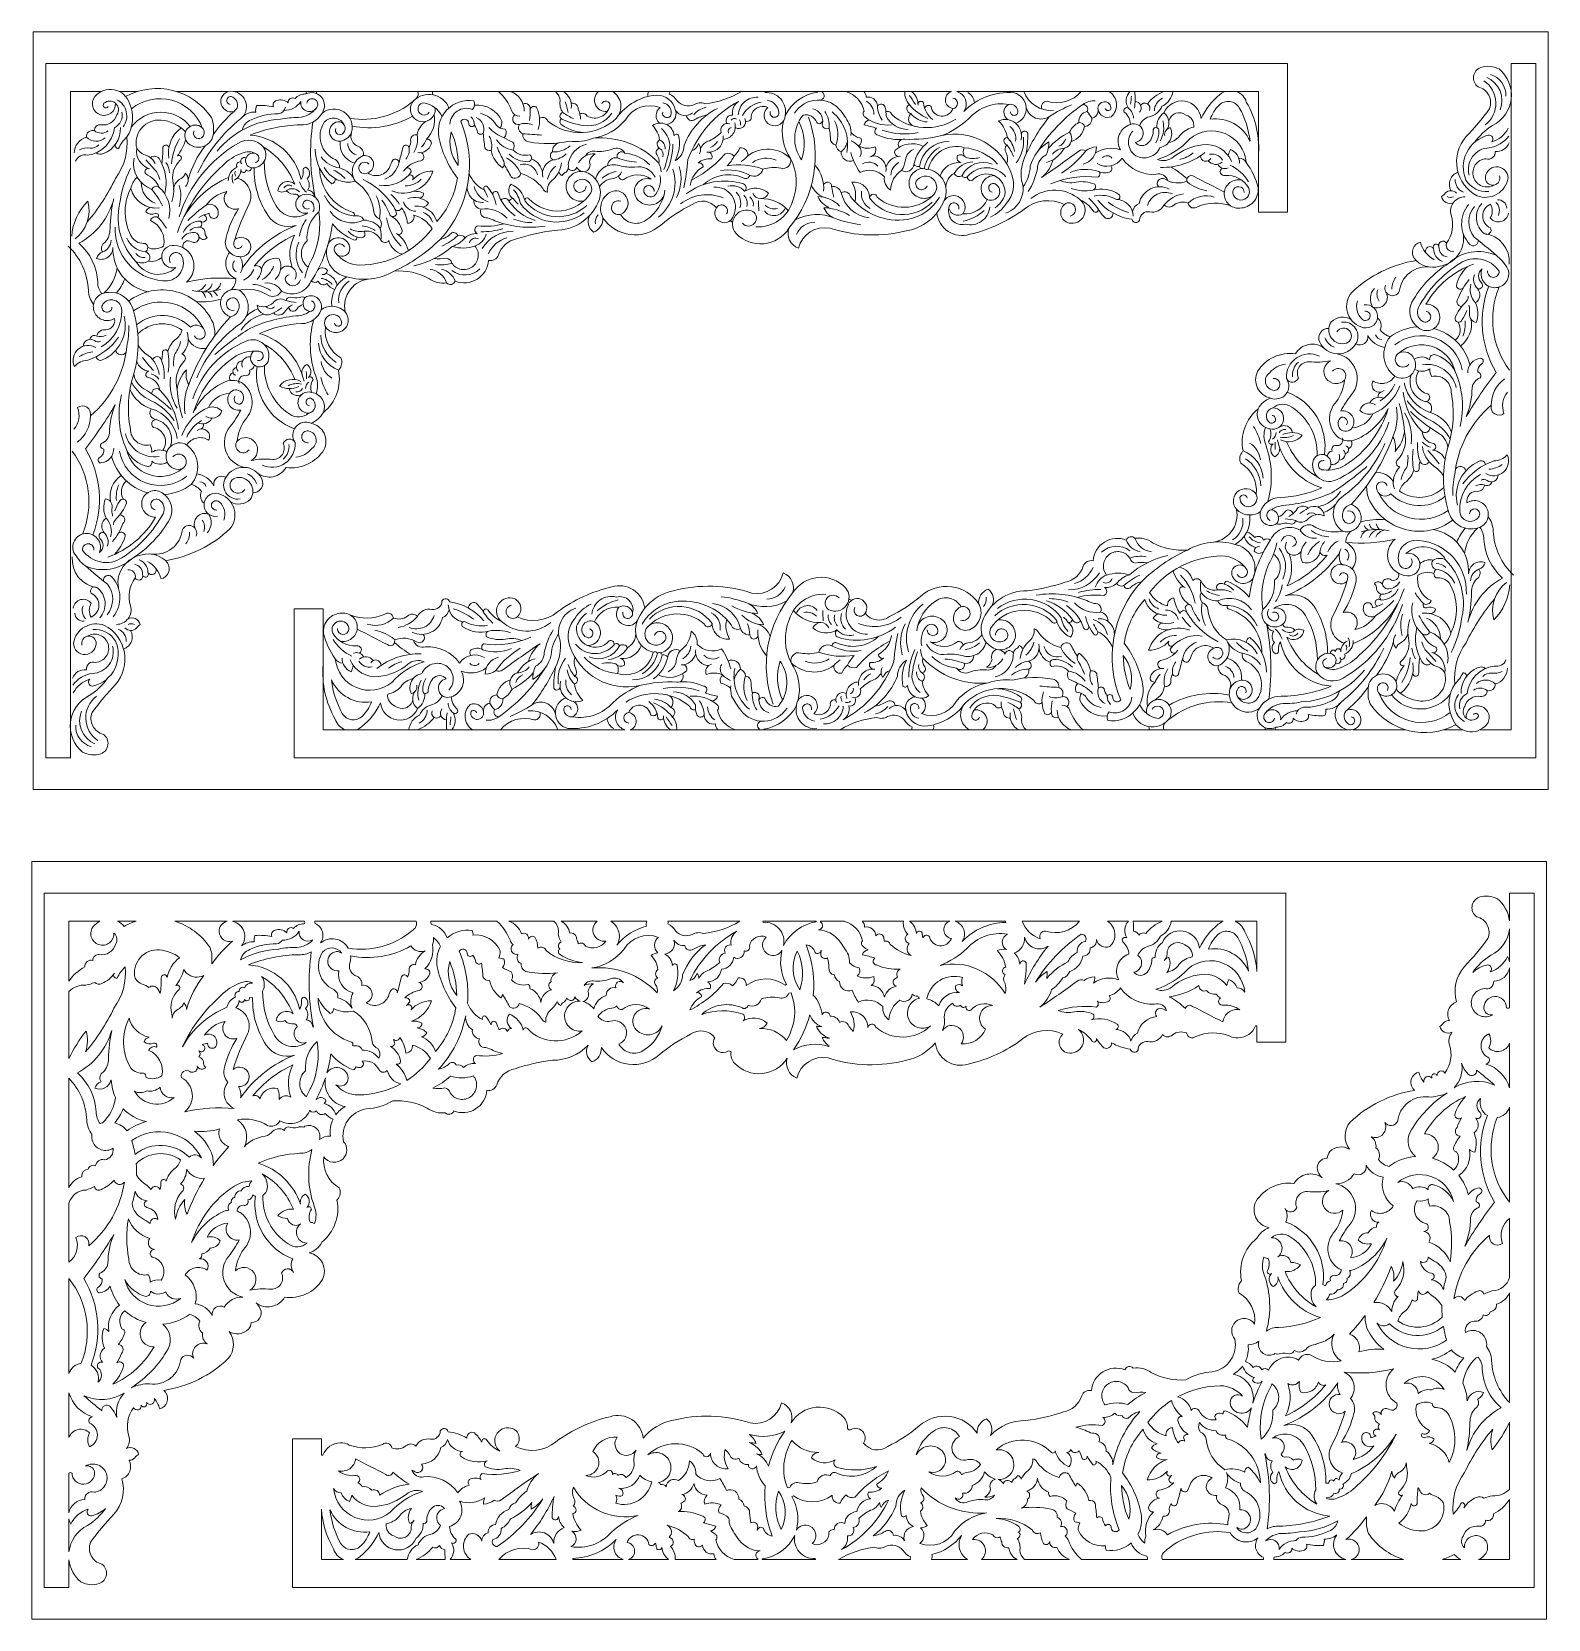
# Model space of a CAD drawing. Header units: millimetres. Extents: x 5152 to 5396, y 165 to 421.
import ezdxf

# ---------------------------------------------------------------- set-up
doc = ezdxf.new("R2010")
doc.units = ezdxf.units.MM
doc.header["$MEASUREMENT"] = 0
doc.layers.add('SITARA ALL', color=18, linetype='Continuous', true_color=0x000000)

msp = doc.modelspace()

# ---------------------------------------------------------------- linework, layer by layer
at = {"layer": 'SITARA ALL', "lineweight": 9}
for points, knots in [([(5152.3, 420.7), (5152.3, 420.7), (5396.3, 420.7), (5396.3, 420.7), (5396.3, 420.7), (5396.3, 298.7), (5396.3, 298.7), (5396.3, 298.7), (5152.3, 298.7), (5152.3, 298.7), (5152.3, 298.7), (5152.3, 420.7), (5152.3, 420.7)], [0, 0, 0, 0, 0.25, 0.25, 0.25, 0.5, 0.5, 0.5, 0.75, 0.75, 0.75, 1, 1, 1, 1]), ([(5158.28, 309.54), (5158.28, 309.54), (5158.28, 303.79), (5158.28, 303.79), (5158.28, 303.79), (5154.3, 303.79), (5154.3, 303.79), (5154.3, 303.79), (5154.3, 415.6), (5154.3, 415.6), (5154.3, 415.6), (5354.3, 415.6), (5354.3, 415.6), (5354.3, 415.6), (5354.3, 391.63), (5354.3, 391.63), (5354.3, 391.63), (5349.64, 391.63), (5349.64, 391.63), (5349.64, 391.63), (5349.64, 411.07), (5349.64, 411.07), (5349.64, 411.07), (5301.03, 411.07), (5301.03, 411.07), (5301.68, 410.89), (5302.2, 410.4), (5302.43, 409.76), (5302.66, 409.11), (5302.56, 408.4), (5302.16, 407.85), (5304.26, 410.01), (5307.22, 411.11), (5310.23, 410.86), (5311.33, 410.6), (5312.14, 409.65), (5312.22, 408.52), (5312.29, 407.38), (5311.61, 406.33), (5310.55, 405.94)], [0, 0, 0, 0, 0.071429, 0.071429, 0.071429, 0.142857, 0.142857, 0.142857, 0.214286, 0.214286, 0.214286, 0.285714, 0.285714, 0.285714, 0.357143, 0.357143, 0.357143, 0.428571, 0.428571, 0.428571, 0.5, 0.5, 0.5, 0.571429, 0.571429, 0.571429, 0.642857, 0.642857, 0.642857, 0.714286, 0.714286, 0.714286, 0.785714, 0.785714, 0.785714, 0.857143, 0.857143, 0.857143, 1, 1, 1, 1]), ([(5385.33, 308.32), (5385.33, 308.32), (5390.32, 308.32), (5390.32, 308.32), (5390.32, 308.32), (5390.32, 415.6), (5390.32, 415.6), (5390.32, 415.6), (5394.3, 415.6), (5394.3, 415.6), (5394.3, 415.6), (5394.3, 303.79), (5394.3, 303.79), (5394.3, 303.79), (5194.3, 303.79), (5194.3, 303.79), (5194.3, 303.79), (5194.3, 327.76), (5194.3, 327.76), (5194.3, 327.76), (5198.96, 327.76), (5198.96, 327.76), (5198.96, 327.76), (5198.96, 308.32), (5198.96, 308.32), (5198.96, 308.32), (5247.58, 308.32), (5247.58, 308.32), (5246.92, 308.5), (5246.4, 308.99), (5246.17, 309.64), (5245.95, 310.28), (5246.05, 310.99), (5246.44, 311.54), (5244.34, 309.38), (5241.38, 308.28), (5238.37, 308.53), (5237.27, 308.79), (5236.46, 309.74), (5236.38, 310.87), (5236.31, 312.01), (5236.99, 313.06), (5238.05, 313.45)], [0, 0, 0, 0, 0.066667, 0.066667, 0.066667, 0.133333, 0.133333, 0.133333, 0.2, 0.2, 0.2, 0.266667, 0.266667, 0.266667, 0.333333, 0.333333, 0.333333, 0.4, 0.4, 0.4, 0.466667, 0.466667, 0.466667, 0.533333, 0.533333, 0.533333, 0.6, 0.6, 0.6, 0.666667, 0.666667, 0.666667, 0.733333, 0.733333, 0.733333, 0.8, 0.8, 0.8, 0.866667, 0.866667, 0.866667, 1, 1, 1, 1]), ([(5384.4, 402.85), (5385.18, 403.94), (5386.17, 404.87), (5387.3, 405.59), (5388.96, 406.41), (5390.1, 408.01), (5390.32, 409.85), (5390.53, 411.69), (5389.8, 413.52), (5388.38, 414.7), (5387.46, 415.17), (5386.4, 415.26), (5385.42, 414.94), (5384.8, 414.71), (5384.36, 414.16), (5384.28, 413.51), (5384.19, 412.85), (5384.47, 412.2), (5385.01, 411.82), (5385.75, 411.64), (5386.38, 411.15), (5386.73, 410.47), (5387.08, 409.79), (5387.11, 408.99), (5386.82, 408.29), (5385.67, 406.7), (5384.42, 405.19), (5383.05, 403.79), (5381.82, 402.36), (5381.3, 400.46), (5381.64, 398.6), (5381.99, 396.75), (5383.16, 395.15), (5384.83, 394.27), (5385.88, 393.87), (5387.05, 393.96), (5388.02, 394.52), (5388.99, 395.08), (5389.65, 396.05), (5389.82, 397.16), (5389.81, 397.66), (5389.61, 398.13), (5389.25, 398.47), (5388.88, 398.81), (5388.4, 398.99), (5387.9, 398.96), (5387.41, 398.93), (5386.95, 398.7), (5386.62, 398.32), (5386.3, 397.95), (5386.15, 397.45), (5386.2, 396.96), (5386.25, 396.64), (5386.44, 396.37), (5386.7, 396.19), (5386.97, 396.01), (5387.3, 395.95), (5387.61, 396.02), (5387.92, 396.1), (5388.19, 396.29), (5388.35, 396.57), (5388.52, 396.85), (5388.56, 397.18), (5388.47, 397.48)], [0, 0, 0, 0, 0.045455, 0.045455, 0.045455, 0.090909, 0.090909, 0.090909, 0.136364, 0.136364, 0.136364, 0.181818, 0.181818, 0.181818, 0.227273, 0.227273, 0.227273, 0.272727, 0.272727, 0.272727, 0.318182, 0.318182, 0.318182, 0.363636, 0.363636, 0.363636, 0.409091, 0.409091, 0.409091, 0.454545, 0.454545, 0.454545, 0.5, 0.5, 0.5, 0.545455, 0.545455, 0.545455, 0.590909, 0.590909, 0.590909, 0.636364, 0.636364, 0.636364, 0.681818, 0.681818, 0.681818, 0.727273, 0.727273, 0.727273, 0.772727, 0.772727, 0.772727, 0.818182, 0.818182, 0.818182, 0.863636, 0.863636, 0.863636, 0.909091, 0.909091, 0.909091, 1, 1, 1, 1]), ([(5160.98, 390.07), (5162.8, 392.19), (5164.33, 394.55), (5165.54, 397.08), (5166.96, 399), (5167.6, 401.38), (5167.35, 403.75), (5168.43, 405.35), (5168.6, 407.39), (5167.79, 409.14), (5167.43, 410.27), (5166.5, 411.11), (5165.34, 411.34), (5164.19, 411.58), (5163, 411.17), (5162.23, 410.27), (5161.84, 409.8), (5161.72, 409.16), (5161.89, 408.57), (5162.06, 407.98), (5162.51, 407.51), (5163.1, 407.32), (5163.68, 407.13), (5164.32, 407.23), (5164.81, 407.61), (5165.3, 407.98), (5165.57, 408.57), (5165.54, 409.19)], [0, 0, 0, 0, 0.1, 0.1, 0.1, 0.2, 0.2, 0.2, 0.3, 0.3, 0.3, 0.4, 0.4, 0.4, 0.5, 0.5, 0.5, 0.6, 0.6, 0.6, 0.7, 0.7, 0.7, 0.8, 0.8, 0.8, 1, 1, 1, 1]), ([(5168.1, 408.29), (5169.92, 409.76), (5172.33, 410.27), (5174.59, 409.67), (5176.84, 409.06), (5178.68, 407.42), (5179.52, 405.24), (5178.83, 405.87), (5177.76, 405.81), (5177.13, 405.12), (5176.5, 404.42), (5176.56, 403.35), (5177.25, 402.72), (5177.99, 402.04), (5179.09, 401.89), (5179.99, 402.35), (5180.9, 402.81), (5181.42, 403.79), (5181.3, 404.8), (5181.39, 405.51), (5181.28, 406.24), (5180.98, 406.89), (5177.93, 411.41), (5171.96, 412.88), (5167.17, 410.26)], [0, 0, 0, 0, 0.111111, 0.111111, 0.111111, 0.222222, 0.222222, 0.222222, 0.333333, 0.333333, 0.333333, 0.444444, 0.444444, 0.444444, 0.555556, 0.555556, 0.555556, 0.666667, 0.666667, 0.666667, 0.777778, 0.777778, 0.777778, 1, 1, 1, 1]), ([(5386.13, 405.7), (5387.26, 406.55), (5387.91, 407.9), (5387.86, 409.31), (5387.82, 410.72), (5387.1, 412.02), (5385.92, 412.8)], [0, 0, 0, 0, 0.333333, 0.333333, 0.333333, 1, 1, 1, 1]), ([(5163.27, 411.07), (5163.27, 411.07), (5158.28, 411.07), (5158.28, 411.07), (5158.28, 411.07), (5158.28, 303.79), (5158.28, 303.79)], [0, 0, 0, 0, 0.333333, 0.333333, 0.333333, 1, 1, 1, 1]), ([(5164.35, 408.65), (5164.28, 408.55), (5164.18, 408.48), (5164.06, 408.46), (5163.94, 408.43), (5163.82, 408.46), (5163.73, 408.54), (5163.63, 408.61), (5163.57, 408.72), (5163.57, 408.84), (5163.56, 408.96), (5163.6, 409.08), (5163.68, 409.17), (5164.21, 409.65), (5165.01, 409.65), (5165.54, 409.19), (5166.08, 408.72), (5166.17, 407.92), (5165.76, 407.34), (5165.45, 406.22), (5164.33, 405.52), (5163.19, 405.72), (5162.91, 405.76), (5162.64, 405.67), (5162.44, 405.49), (5162.23, 405.3), (5162.12, 405.04), (5162.13, 404.77), (5162.78, 404.25), (5163.69, 404.23), (5164.37, 404.72)], [0, 0, 0, 0, 0.090909, 0.090909, 0.090909, 0.181818, 0.181818, 0.181818, 0.272727, 0.272727, 0.272727, 0.363636, 0.363636, 0.363636, 0.454545, 0.454545, 0.454545, 0.545455, 0.545455, 0.545455, 0.636364, 0.636364, 0.636364, 0.727273, 0.727273, 0.727273, 0.818182, 0.818182, 0.818182, 1, 1, 1, 1]), ([(5166.76, 405.41), (5167.28, 406.09), (5167.47, 406.97), (5167.28, 407.81), (5167.09, 408.65), (5166.54, 409.36), (5165.77, 409.75)], [0, 0, 0, 0, 0.333333, 0.333333, 0.333333, 1, 1, 1, 1]), ([(5181.3, 404.22), (5182.28, 405.55), (5183.4, 406.78), (5184.64, 407.88), (5184.15, 407.73), (5183.62, 407.81), (5183.2, 408.1), (5182.78, 408.39), (5182.52, 408.86), (5182.49, 409.37), (5182.46, 409.88), (5182.67, 410.38), (5183.06, 410.71), (5183.45, 411.05), (5183.97, 411.19), (5184.47, 411.09), (5185.46, 410.96), (5186.27, 410.25), (5186.54, 409.29), (5186.8, 408.33), (5186.47, 407.3), (5185.69, 406.68), (5182.75, 404.34), (5180.4, 401.36), (5178.8, 397.97)], [0, 0, 0, 0, 0.111111, 0.111111, 0.111111, 0.222222, 0.222222, 0.222222, 0.333333, 0.333333, 0.333333, 0.444444, 0.444444, 0.444444, 0.555556, 0.555556, 0.555556, 0.666667, 0.666667, 0.666667, 0.777778, 0.777778, 0.777778, 1, 1, 1, 1]), ([(5192.69, 408.03), (5193.77, 408.03), (5194.79, 408.56), (5195.4, 409.47), (5195.29, 408.82), (5195.66, 408.18), (5196.27, 407.94), (5196.89, 407.71), (5197.59, 407.94), (5197.94, 408.5), (5197.25, 407.55), (5196.18, 406.95), (5195.01, 406.87), (5194.03, 406.9), (5193.05, 406.81), (5192.09, 406.6), (5188.12, 406.42), (5184.42, 404.56), (5181.91, 401.48)], [0, 0, 0, 0, 0.142857, 0.142857, 0.142857, 0.285714, 0.285714, 0.285714, 0.428571, 0.428571, 0.428571, 0.571429, 0.571429, 0.571429, 0.714286, 0.714286, 0.714286, 1, 1, 1, 1]), ([(5184.64, 407.88), (5185, 408.13), (5185.21, 408.55), (5185.19, 408.99), (5185.18, 409.43), (5184.95, 409.84), (5184.57, 410.07), (5184.43, 410.22), (5184.22, 410.29), (5184.01, 410.26), (5183.81, 410.23), (5183.63, 410.1), (5183.54, 409.92), (5183.44, 409.73), (5183.45, 409.52), (5183.54, 409.33), (5183.64, 409.15), (5183.81, 409.02), (5184.02, 409)], [0, 0, 0, 0, 0.142857, 0.142857, 0.142857, 0.285714, 0.285714, 0.285714, 0.428571, 0.428571, 0.428571, 0.571429, 0.571429, 0.571429, 0.714286, 0.714286, 0.714286, 1, 1, 1, 1]), ([(5295.85, 408.42), (5295.93, 408.62), (5296.1, 408.77), (5296.31, 408.81), (5296.52, 408.86), (5296.74, 408.8), (5296.89, 408.65), (5297.03, 407.82), (5297.7, 407.2), (5298.53, 407.12), (5299.36, 407.05), (5300.13, 407.54), (5300.41, 408.33), (5299.76, 408.42), (5299.26, 408.95), (5299.2, 409.61), (5299.15, 410.27), (5299.56, 410.88), (5300.19, 411.07), (5300.19, 411.07), (5184.56, 411.07), (5184.56, 411.07)], [0, 0, 0, 0, 0.125, 0.125, 0.125, 0.25, 0.25, 0.25, 0.375, 0.375, 0.375, 0.5, 0.5, 0.5, 0.625, 0.625, 0.625, 0.75, 0.75, 0.75, 1, 1, 1, 1]), ([(5196.23, 411.07), (5196.3, 410.94), (5196.27, 410.79), (5196.17, 410.68), (5195.52, 410.68), (5194.89, 410.41), (5194.45, 409.93), (5194.21, 410.08), (5193.91, 410.09), (5193.68, 409.94), (5193.45, 409.78), (5193.32, 409.51), (5193.36, 409.24), (5192.86, 409.72), (5192.13, 409.87), (5191.48, 409.62), (5191.27, 409.58), (5191.09, 409.44), (5190.99, 409.24), (5190.9, 409.04), (5190.9, 408.82), (5190.99, 408.62), (5190.09, 408.8), (5189.17, 408.86), (5188.26, 408.8), (5188.12, 408.48), (5188.07, 408.12), (5188.13, 407.77), (5187.19, 407.82), (5186.28, 407.41), (5185.69, 406.68)], [0, 0, 0, 0, 0.090909, 0.090909, 0.090909, 0.181818, 0.181818, 0.181818, 0.272727, 0.272727, 0.272727, 0.363636, 0.363636, 0.363636, 0.454545, 0.454545, 0.454545, 0.545455, 0.545455, 0.545455, 0.636364, 0.636364, 0.636364, 0.727273, 0.727273, 0.727273, 0.818182, 0.818182, 0.818182, 1, 1, 1, 1]), ([(5198.8, 407.58), (5199.37, 408.36), (5199.33, 409.43), (5198.7, 410.16), (5198.08, 410.9), (5197.03, 411.11), (5196.17, 410.68)], [0, 0, 0, 0, 0.333333, 0.333333, 0.333333, 1, 1, 1, 1]), ([(5197.94, 408.5), (5198.1, 408.71), (5198.15, 408.99), (5198.09, 409.25), (5198.02, 409.51), (5197.84, 409.73), (5197.6, 409.84), (5197.35, 409.95), (5197.07, 409.94), (5196.83, 409.83), (5196.59, 409.71), (5196.42, 409.49), (5196.36, 409.22)], [0, 0, 0, 0, 0.2, 0.2, 0.2, 0.4, 0.4, 0.4, 0.6, 0.6, 0.6, 1, 1, 1, 1]), ([(5203.28, 406.75), (5206.95, 406.16), (5210.69, 407.18), (5213.55, 409.55), (5212.88, 408.8), (5212.86, 407.68), (5213.5, 406.92), (5214.14, 406.15), (5215.25, 405.98), (5216.1, 406.51), (5215.05, 406.11), (5214.29, 405.19), (5214.1, 404.09), (5214.31, 403.11), (5214.12, 402.09), (5213.57, 401.25)], [0, 0, 0, 0, 0.166667, 0.166667, 0.166667, 0.333333, 0.333333, 0.333333, 0.5, 0.5, 0.5, 0.666667, 0.666667, 0.666667, 1, 1, 1, 1]), ([(5219.23, 408.41), (5218.81, 409.51), (5217.86, 410.32), (5216.7, 410.55), (5215.55, 410.78), (5214.36, 410.4), (5213.55, 409.55)], [0, 0, 0, 0, 0.333333, 0.333333, 0.333333, 1, 1, 1, 1]), ([(5219.39, 405.81), (5219.43, 406.67), (5219.88, 407.46), (5220.59, 407.93), (5221.31, 408.4), (5222.21, 408.51), (5223.01, 408.2), (5223.4, 408.56), (5223.5, 409.13), (5223.23, 409.59), (5221.64, 409.83), (5220.03, 409.28), (5218.92, 408.11), (5217.81, 406.95), (5217.33, 405.32), (5217.63, 403.74), (5218.1, 401.34), (5219.12, 399.07), (5220.6, 397.13), (5220.21, 394.52), (5219.06, 392.08), (5217.3, 390.12), (5216.85, 391.68), (5215.38, 392.72), (5213.76, 392.63)], [0, 0, 0, 0, 0.111111, 0.111111, 0.111111, 0.222222, 0.222222, 0.222222, 0.333333, 0.333333, 0.333333, 0.444444, 0.444444, 0.444444, 0.555556, 0.555556, 0.555556, 0.666667, 0.666667, 0.666667, 0.777778, 0.777778, 0.777778, 1, 1, 1, 1]), ([(5218.13, 407.02), (5217.59, 408.23), (5216.47, 409.08), (5215.15, 409.25), (5214.81, 409.22), (5214.51, 409.01), (5214.36, 408.71), (5214.21, 408.41), (5214.23, 408.05), (5214.4, 407.76), (5214.58, 407.47), (5214.9, 407.29), (5215.23, 407.29), (5215.57, 407.29), (5215.89, 407.46), (5216.07, 407.75)], [0, 0, 0, 0, 0.166667, 0.166667, 0.166667, 0.333333, 0.333333, 0.333333, 0.5, 0.5, 0.5, 0.666667, 0.666667, 0.666667, 1, 1, 1, 1]), ([(5227.51, 405.2), (5227.69, 405.54), (5227.77, 405.93), (5227.75, 406.32), (5227, 408.03), (5225.23, 409.06), (5223.37, 408.86)], [0, 0, 0, 0, 0.333333, 0.333333, 0.333333, 1, 1, 1, 1]), ([(5230.65, 407.11), (5230.05, 407.07), (5229.51, 407.45), (5229.34, 408.02), (5228.89, 409.2), (5228.16, 410.25), (5227.22, 411.07)], [0, 0, 0, 0, 0.333333, 0.333333, 0.333333, 1, 1, 1, 1]), ([(5231.14, 404.26), (5231.1, 403.96), (5231.18, 403.65), (5231.36, 403.41), (5231.54, 403.16), (5231.82, 403), (5232.12, 402.96), (5234.26, 402.54), (5236.48, 402.58), (5238.6, 403.1), (5239.92, 402.91), (5241.27, 403.07), (5242.51, 403.55), (5244.54, 403.86), (5246.38, 404.93), (5247.66, 406.53), (5248.78, 408.47), (5251.16, 409.29), (5253.24, 408.48), (5252.86, 408.18), (5252.63, 407.74), (5252.61, 407.26), (5252.59, 406.77), (5252.79, 406.31), (5253.15, 405.99)], [0, 0, 0, 0, 0.111111, 0.111111, 0.111111, 0.222222, 0.222222, 0.222222, 0.333333, 0.333333, 0.333333, 0.444444, 0.444444, 0.444444, 0.555556, 0.555556, 0.555556, 0.666667, 0.666667, 0.666667, 0.777778, 0.777778, 0.777778, 1, 1, 1, 1]), ([(5232.19, 406.4), (5232.32, 406.99), (5232.37, 407.6), (5232.32, 408.2), (5232.38, 408.5), (5232.26, 408.8), (5232.02, 408.98), (5231.78, 409.17), (5231.45, 409.2), (5231.18, 409.06)], [0, 0, 0, 0, 0.25, 0.25, 0.25, 0.5, 0.5, 0.5, 1, 1, 1, 1]), ([(5245.48, 407.58), (5244.48, 406.1), (5242.73, 405.32), (5240.96, 405.58), (5239.72, 405.78), (5238.52, 406.14), (5237.37, 406.65), (5237.18, 406.78), (5237.09, 407.02), (5237.13, 407.25), (5237.18, 407.48), (5237.36, 407.66), (5237.59, 407.71), (5237.19, 408.24), (5237.03, 408.91), (5237.15, 409.56), (5237.11, 410.15), (5236.84, 410.69), (5236.4, 411.07)], [0, 0, 0, 0, 0.142857, 0.142857, 0.142857, 0.285714, 0.285714, 0.285714, 0.428571, 0.428571, 0.428571, 0.571429, 0.571429, 0.571429, 0.714286, 0.714286, 0.714286, 1, 1, 1, 1]), ([(5240.42, 406.61), (5240.44, 407.17), (5240.31, 407.73), (5240.06, 408.23), (5240.06, 408.51), (5239.94, 408.78), (5239.72, 408.97), (5239.51, 409.15), (5239.22, 409.23), (5238.94, 409.19)], [0, 0, 0, 0, 0.25, 0.25, 0.25, 0.5, 0.5, 0.5, 1, 1, 1, 1]), ([(5240.34, 407.44), (5240.54, 407.56), (5240.77, 407.6), (5240.99, 407.53), (5241.21, 407.47), (5241.4, 407.31), (5241.49, 407.1), (5242.2, 406.72), (5243.04, 406.69), (5243.76, 407.03), (5244.49, 407.37), (5245, 408.04), (5245.15, 408.82), (5245.19, 409.16), (5244.96, 409.46), (5244.64, 409.53), (5244.31, 409.6), (5243.98, 409.4), (5243.89, 409.08)], [0, 0, 0, 0, 0.142857, 0.142857, 0.142857, 0.285714, 0.285714, 0.285714, 0.428571, 0.428571, 0.428571, 0.571429, 0.571429, 0.571429, 0.714286, 0.714286, 0.714286, 1, 1, 1, 1]), ([(5243.35, 411.07), (5242.72, 410.56), (5242.52, 409.69), (5242.84, 408.94), (5243.17, 408.2), (5243.95, 407.76), (5244.75, 407.87)], [0, 0, 0, 0, 0.333333, 0.333333, 0.333333, 1, 1, 1, 1]), ([(5255.74, 408.04), (5255.44, 409.47), (5254.18, 410.49), (5252.72, 410.5), (5250.11, 410.3), (5247.72, 408.94), (5246.22, 406.79), (5246.78, 407.41), (5247.04, 408.25), (5246.91, 409.08), (5246.79, 409.92), (5246.3, 410.65), (5245.57, 411.07)], [0, 0, 0, 0, 0.2, 0.2, 0.2, 0.4, 0.4, 0.4, 0.6, 0.6, 0.6, 1, 1, 1, 1]), ([(5253.67, 407.73), (5253.59, 407.41), (5253.75, 407.09), (5254.04, 406.94), (5254.33, 406.79), (5254.69, 406.87), (5254.9, 407.12), (5255.1, 407.56), (5255.08, 408.08), (5254.83, 408.5), (5254.59, 408.92), (5254.16, 409.2), (5253.67, 409.24)], [0, 0, 0, 0, 0.2, 0.2, 0.2, 0.4, 0.4, 0.4, 0.6, 0.6, 0.6, 1, 1, 1, 1]), ([(5266.34, 411.07), (5264.56, 410), (5262.56, 409.32), (5260.48, 409.11), (5259.89, 409.34), (5259.23, 409.28), (5258.7, 408.94), (5257.76, 408.54), (5256.67, 408.79), (5255.99, 409.55), (5255.69, 410.04), (5255.25, 410.43), (5254.73, 410.67), (5254.8, 410.79), (5254.82, 410.94), (5254.78, 411.07)], [0, 0, 0, 0, 0.166667, 0.166667, 0.166667, 0.333333, 0.333333, 0.333333, 0.5, 0.5, 0.5, 0.666667, 0.666667, 0.666667, 1, 1, 1, 1]), ([(5257.06, 395.57), (5257.37, 397.08), (5257.59, 398.6), (5257.73, 400.14), (5259.22, 404.12), (5262.11, 407.44), (5265.86, 409.46), (5265.12, 408.99), (5264.75, 408.11), (5264.93, 407.25), (5264.59, 407.31), (5264.24, 407.18), (5264.04, 406.89), (5263.84, 406.61), (5263.82, 406.23), (5264, 405.93)], [0, 0, 0, 0, 0.166667, 0.166667, 0.166667, 0.333333, 0.333333, 0.333333, 0.5, 0.5, 0.5, 0.666667, 0.666667, 0.666667, 1, 1, 1, 1]), ([(5269.04, 410.14), (5268.24, 410.2), (5267.45, 409.93), (5266.84, 409.4), (5266.24, 408.86), (5265.88, 408.11), (5265.84, 407.3)], [0, 0, 0, 0, 0.333333, 0.333333, 0.333333, 1, 1, 1, 1]), ([(5278.64, 410.98), (5276.39, 410.63), (5274.43, 409.22), (5273.39, 407.19), (5273.37, 406.62), (5273.07, 406.09), (5272.58, 405.8), (5272.09, 405.5), (5271.49, 405.47), (5270.97, 405.72), (5270.46, 405.96), (5270.1, 406.45), (5270.03, 407.02), (5269.95, 407.59), (5270.17, 408.15), (5270.6, 408.52), (5270.06, 408.76), (5269.44, 408.74), (5268.91, 408.47), (5268.39, 408.19), (5268.02, 407.69), (5267.91, 407.11), (5267.98, 406.86), (5267.91, 406.6), (5267.72, 406.43), (5267.54, 406.26), (5267.27, 406.22), (5267.03, 406.31)], [0, 0, 0, 0, 0.1, 0.1, 0.1, 0.2, 0.2, 0.2, 0.3, 0.3, 0.3, 0.4, 0.4, 0.4, 0.5, 0.5, 0.5, 0.6, 0.6, 0.6, 0.7, 0.7, 0.7, 0.8, 0.8, 0.8, 1, 1, 1, 1]), ([(5273.39, 407.19), (5273.59, 408.14), (5273.33, 409.13), (5272.69, 409.87), (5272.04, 410.6), (5271.09, 410.98), (5270.12, 410.9)], [0, 0, 0, 0, 0.333333, 0.333333, 0.333333, 1, 1, 1, 1]), ([(5270.99, 407.85), (5270.93, 407.65), (5270.96, 407.43), (5271.07, 407.25), (5271.19, 407.07), (5271.37, 406.95), (5271.58, 406.92), (5271.79, 406.9), (5272.01, 406.96), (5272.16, 407.1), (5272.32, 407.25), (5272.41, 407.45), (5272.4, 407.66), (5272.28, 408.69), (5271.5, 409.52), (5270.48, 409.69)], [0, 0, 0, 0, 0.166667, 0.166667, 0.166667, 0.333333, 0.333333, 0.333333, 0.5, 0.5, 0.5, 0.666667, 0.666667, 0.666667, 1, 1, 1, 1]), ([(5283.98, 404), (5284.03, 404.56), (5283.99, 405.12), (5283.83, 405.65), (5283.4, 406.45), (5282.92, 407.22), (5282.37, 407.94), (5281.46, 409.12), (5280.03, 409.77), (5278.55, 409.7), (5277.06, 409.63), (5275.71, 408.84), (5274.91, 407.58)], [0, 0, 0, 0, 0.2, 0.2, 0.2, 0.4, 0.4, 0.4, 0.6, 0.6, 0.6, 1, 1, 1, 1]), ([(5278.99, 409.7), (5279.3, 409.7), (5279.58, 409.91), (5279.66, 410.21), (5279.74, 410.51), (5279.61, 410.83), (5279.33, 410.98)], [0, 0, 0, 0, 0.333333, 0.333333, 0.333333, 1, 1, 1, 1]), ([(5283.18, 411.07), (5284.67, 410.65), (5285.8, 409.43), (5286.1, 407.91), (5285.98, 407.78), (5285.92, 407.59), (5285.95, 407.41), (5285.98, 407.23), (5286.09, 407.07), (5286.25, 406.98), (5287.45, 406), (5288.99, 405.54), (5290.52, 405.7)], [0, 0, 0, 0, 0.2, 0.2, 0.2, 0.4, 0.4, 0.4, 0.6, 0.6, 0.6, 1, 1, 1, 1]), ([(5293.2, 404.97), (5291.72, 404.98), (5290.36, 405.79), (5289.65, 407.09), (5289.67, 407.56), (5289.62, 408.03), (5289.51, 408.49), (5289.45, 408.76), (5289.24, 408.97), (5288.97, 409.03), (5288.69, 409.09), (5288.42, 408.98), (5288.26, 408.75), (5288.23, 409.19), (5288.02, 409.61), (5287.66, 409.88), (5287.31, 410.15), (5286.85, 410.25), (5286.42, 410.15), (5286.46, 410.5), (5286.32, 410.85), (5286.05, 411.07)], [0, 0, 0, 0, 0.125, 0.125, 0.125, 0.25, 0.25, 0.25, 0.375, 0.375, 0.375, 0.5, 0.5, 0.5, 0.625, 0.625, 0.625, 0.75, 0.75, 0.75, 1, 1, 1, 1]), ([(5292.69, 411.07), (5292.61, 410.31), (5292.86, 409.55), (5293.4, 408.99), (5294.18, 408), (5295.21, 407.22), (5296.39, 406.75)], [0, 0, 0, 0, 0.333333, 0.333333, 0.333333, 1, 1, 1, 1]), ([(5293.4, 408.99), (5293.1, 408.83), (5292.94, 408.5), (5293, 408.17), (5293.05, 407.84), (5293.3, 407.58), (5293.63, 407.51)], [0, 0, 0, 0, 0.333333, 0.333333, 0.333333, 1, 1, 1, 1]), ([(5294.79, 409.1), (5294.83, 409.31), (5294.99, 409.46), (5295.2, 409.49), (5295.4, 409.52), (5295.61, 409.41), (5295.7, 409.23), (5295.77, 408.16), (5296.32, 407.18), (5297.18, 406.55)], [0, 0, 0, 0, 0.25, 0.25, 0.25, 0.5, 0.5, 0.5, 1, 1, 1, 1]), ([(5309.29, 406.53), (5308.84, 406.8), (5308.58, 407.29), (5308.61, 407.82), (5308.65, 408.34), (5308.97, 408.8), (5309.46, 409), (5307.02, 409.41), (5304.55, 408.53), (5302.93, 406.67), (5301.67, 405.51), (5300.21, 404.6), (5298.62, 403.98)], [0, 0, 0, 0, 0.2, 0.2, 0.2, 0.4, 0.4, 0.4, 0.6, 0.6, 0.6, 1, 1, 1, 1]), ([(5300.41, 408.33), (5300.84, 408.37), (5301.17, 408.73), (5301.17, 409.17), (5301.17, 409.6), (5300.85, 409.97), (5300.41, 410.02)], [0, 0, 0, 0, 0.333333, 0.333333, 0.333333, 1, 1, 1, 1]), ([(5309.68, 407.81), (5309.69, 407.63), (5309.77, 407.46), (5309.91, 407.35), (5310.06, 407.24), (5310.24, 407.2), (5310.42, 407.24), (5310.59, 407.28), (5310.74, 407.4), (5310.82, 407.56), (5310.89, 407.72), (5310.9, 407.91), (5310.82, 408.07), (5310.67, 408.69), (5310.08, 409.09), (5309.46, 409)], [0, 0, 0, 0, 0.166667, 0.166667, 0.166667, 0.333333, 0.333333, 0.333333, 0.5, 0.5, 0.5, 0.666667, 0.666667, 0.666667, 1, 1, 1, 1]), ([(5323.35, 409.55), (5322.64, 409.61), (5321.93, 409.42), (5321.35, 408.99), (5318.39, 406.96), (5315.87, 404.34), (5313.97, 401.3)], [0, 0, 0, 0, 0.333333, 0.333333, 0.333333, 1, 1, 1, 1]), ([(5314.71, 408.27), (5314.6, 408.56), (5314.64, 408.88), (5314.82, 409.13), (5315, 409.38), (5315.3, 409.52), (5315.61, 409.51), (5317.57, 408.86), (5319.73, 409.48), (5321.05, 411.07)], [0, 0, 0, 0, 0.25, 0.25, 0.25, 0.5, 0.5, 0.5, 1, 1, 1, 1]), ([(5321.62, 405.46), (5321.95, 405.46), (5322.27, 405.61), (5322.5, 405.86), (5322.72, 406.11), (5322.83, 406.45), (5322.8, 406.78), (5322.56, 407.15), (5322.3, 407.5), (5322.03, 407.84), (5322.16, 408.08), (5322.15, 408.37), (5322.01, 408.61), (5321.87, 408.84), (5321.62, 408.99), (5321.35, 408.99)], [0, 0, 0, 0, 0.166667, 0.166667, 0.166667, 0.333333, 0.333333, 0.333333, 0.5, 0.5, 0.5, 0.666667, 0.666667, 0.666667, 1, 1, 1, 1]), ([(5322.8, 406.78), (5323.43, 406.91), (5323.86, 407.49), (5323.8, 408.14), (5323.73, 408.44), (5323.79, 408.75), (5323.98, 409), (5324.16, 409.25), (5324.45, 409.4), (5324.76, 409.42), (5325.07, 409.44), (5325.37, 409.32), (5325.58, 409.09), (5325.79, 408.87), (5325.9, 408.56), (5325.86, 408.25), (5325.76, 408.08), (5325.56, 407.98), (5325.36, 408), (5325.16, 408.02), (5324.99, 408.15), (5324.92, 408.34)], [0, 0, 0, 0, 0.125, 0.125, 0.125, 0.25, 0.25, 0.25, 0.375, 0.375, 0.375, 0.5, 0.5, 0.5, 0.625, 0.625, 0.625, 0.75, 0.75, 0.75, 1, 1, 1, 1]), ([(5323.8, 408.14), (5323.9, 407.69), (5324.19, 407.3), (5324.6, 407.09), (5325.01, 406.87), (5325.49, 406.85), (5325.92, 407.02), (5326.51, 407.55), (5326.82, 408.33), (5326.75, 409.13), (5326.68, 409.93), (5326.25, 410.64), (5325.58, 411.07)], [0, 0, 0, 0, 0.2, 0.2, 0.2, 0.4, 0.4, 0.4, 0.6, 0.6, 0.6, 1, 1, 1, 1]), ([(5330.49, 407.73), (5330.73, 408.04), (5330.79, 408.46), (5330.64, 408.83), (5330.49, 409.19), (5330.16, 409.45), (5329.77, 409.51)], [0, 0, 0, 0, 0.333333, 0.333333, 0.333333, 1, 1, 1, 1]), ([(5330.46, 405.58), (5330.74, 406.27), (5331.3, 406.79), (5332, 407.02), (5332.94, 407.19), (5333.73, 407.83), (5334.08, 408.71), (5335.03, 409.15), (5335.69, 410.04), (5335.83, 411.07)], [0, 0, 0, 0, 0.25, 0.25, 0.25, 0.5, 0.5, 0.5, 1, 1, 1, 1]), ([(5332.06, 408.03), (5332.25, 408.42), (5332.1, 408.89), (5331.73, 409.1), (5331.35, 409.31), (5330.87, 409.19), (5330.64, 408.83)], [0, 0, 0, 0, 0.333333, 0.333333, 0.333333, 1, 1, 1, 1]), ([(5344.22, 411.07), (5343.92, 410.96), (5343.65, 410.8), (5343.42, 410.59), (5342.12, 409.55), (5341.08, 408.23), (5340.37, 406.73), (5340.23, 408.15), (5339.16, 409.29), (5337.75, 409.51), (5336.34, 409.73), (5334.97, 408.97), (5334.41, 407.66)], [0, 0, 0, 0, 0.2, 0.2, 0.2, 0.4, 0.4, 0.4, 0.6, 0.6, 0.6, 1, 1, 1, 1]), ([(5341.85, 406.6), (5344.54, 407), (5347.17, 405.55), (5348.27, 403.06), (5348.06, 404.96), (5347.47, 406.8), (5346.54, 408.47), (5346.21, 409.01), (5345.65, 409.38), (5345.02, 409.46), (5344.39, 409.54), (5343.76, 409.33), (5343.3, 408.88), (5342.64, 408.25), (5342.14, 407.47), (5341.85, 406.6)], [0, 0, 0, 0, 0.2, 0.2, 0.2, 0.4, 0.4, 0.4, 0.6, 0.6, 0.6, 0.8, 0.8, 0.8, 1, 1, 1, 1]), ([(5349.61, 400.6), (5349.89, 403.65), (5349.22, 406.72), (5347.67, 409.37), (5347.44, 410.15), (5346.86, 410.78), (5346.1, 411.07)], [0, 0, 0, 0, 0.333333, 0.333333, 0.333333, 1, 1, 1, 1]), ([(5159.11, 399.84), (5159.41, 400.6), (5160.24, 401.02), (5161.03, 400.82), (5163.32, 401.14), (5165.1, 402.95), (5165.38, 405.24), (5166.31, 405.7), (5166.8, 406.74), (5166.56, 407.74)], [0, 0, 0, 0, 0.25, 0.25, 0.25, 0.5, 0.5, 0.5, 1, 1, 1, 1]), ([(5177.55, 405.45), (5176.41, 406.92), (5174.64, 407.77), (5172.78, 407.74), (5170.92, 407.72), (5169.18, 406.83), (5168.08, 405.33)], [0, 0, 0, 0, 0.333333, 0.333333, 0.333333, 1, 1, 1, 1]), ([(5171.93, 399.49), (5171.56, 400.22), (5170.89, 400.75), (5170.09, 400.93), (5169.63, 401.14), (5169.23, 401.48), (5168.96, 401.91), (5168.67, 403.07), (5168.97, 404.3), (5169.75, 405.2), (5170.53, 406.1), (5171.7, 406.57), (5172.88, 406.46), (5174.38, 406.35), (5175.79, 405.68), (5176.81, 404.57)], [0, 0, 0, 0, 0.166667, 0.166667, 0.166667, 0.333333, 0.333333, 0.333333, 0.5, 0.5, 0.5, 0.666667, 0.666667, 0.666667, 1, 1, 1, 1]), ([(5192.9, 408.57), (5192.8, 407.98), (5192.33, 407.53), (5191.74, 407.46), (5190.24, 407.5), (5188.76, 407.17), (5187.41, 406.51), (5186.66, 406.27), (5186.1, 405.64), (5185.95, 404.86)], [0, 0, 0, 0, 0.25, 0.25, 0.25, 0.5, 0.5, 0.5, 1, 1, 1, 1]), ([(5198.67, 400.55), (5199.36, 399.58), (5200.43, 398.93), (5201.62, 398.77), (5202.73, 398.46), (5203.65, 397.68), (5204.13, 396.63), (5203.67, 397.33), (5203.55, 398.2), (5203.81, 399), (5204.06, 399.8), (5204.66, 400.44), (5205.45, 400.75), (5205.57, 401.36), (5205.26, 401.97), (5204.69, 402.22), (5204.23, 402.35), (5203.84, 402.68), (5203.63, 403.11), (5203.42, 403.55), (5203.39, 404.05), (5203.57, 404.5), (5203.91, 405.75), (5203.4, 407.07), (5202.31, 407.78), (5201.22, 408.48), (5199.81, 408.4), (5198.8, 407.58), (5198.09, 406.35), (5196.73, 405.62), (5195.31, 405.7), (5192.54, 405.64), (5189.81, 405.09), (5187.24, 404.07), (5191.25, 403.75), (5194.58, 400.84), (5195.43, 396.9), (5195.7, 397.29), (5195.81, 397.76), (5195.75, 398.23), (5195.71, 398.38), (5195.74, 398.53), (5195.82, 398.66), (5195.91, 398.78), (5196.05, 398.86), (5196.2, 398.87), (5196.53, 398.7), (5196.75, 398.38), (5196.79, 398.01), (5196.82, 397.64), (5196.67, 397.28), (5196.38, 397.05), (5196.82, 396.53), (5196.88, 395.79), (5196.52, 395.21), (5197.1, 395.16), (5197.55, 394.69), (5197.6, 394.12)], [0, 0, 0, 0, 0.05, 0.05, 0.05, 0.1, 0.1, 0.1, 0.15, 0.15, 0.15, 0.2, 0.2, 0.2, 0.25, 0.25, 0.25, 0.3, 0.3, 0.3, 0.35, 0.35, 0.35, 0.4, 0.4, 0.4, 0.45, 0.45, 0.45, 0.5, 0.5, 0.5, 0.55, 0.55, 0.55, 0.6, 0.6, 0.6, 0.65, 0.65, 0.65, 0.7, 0.7, 0.7, 0.75, 0.75, 0.75, 0.8, 0.8, 0.8, 0.85, 0.85, 0.85, 0.9, 0.9, 0.9, 1, 1, 1, 1]), ([(5202.41, 405.61), (5202.15, 406.23), (5201.59, 406.67), (5200.93, 406.77), (5200.26, 406.87), (5199.6, 406.63), (5199.16, 406.12), (5198.49, 405.11), (5198.3, 403.85), (5198.65, 402.69), (5198.99, 401.53), (5199.83, 400.58), (5200.95, 400.1), (5201.41, 399.82), (5201.67, 399.31), (5201.62, 398.77)], [0, 0, 0, 0, 0.166667, 0.166667, 0.166667, 0.333333, 0.333333, 0.333333, 0.5, 0.5, 0.5, 0.666667, 0.666667, 0.666667, 1, 1, 1, 1]), ([(5210.43, 382.15), (5213.17, 383.41), (5215.66, 385.14), (5217.82, 387.24), (5222.56, 392.39), (5223.86, 399.83), (5221.15, 406.28), (5221.32, 406.53), (5221.62, 406.65), (5221.91, 406.58), (5222.19, 406.51), (5222.41, 406.27), (5222.44, 405.97), (5222.41, 405.75), (5222.55, 405.53), (5222.76, 405.45), (5222.97, 405.38), (5223.21, 405.46), (5223.34, 405.65)], [0, 0, 0, 0, 0.142857, 0.142857, 0.142857, 0.285714, 0.285714, 0.285714, 0.428571, 0.428571, 0.428571, 0.571429, 0.571429, 0.571429, 0.714286, 0.714286, 0.714286, 1, 1, 1, 1]), ([(5225.73, 403.87), (5226.13, 403.18), (5226.24, 402.35), (5226.02, 401.59), (5225.63, 401.5), (5225.22, 401.68), (5225.02, 402.03), (5224.92, 402.8), (5224.83, 403.57), (5224.76, 404.35), (5224.62, 404.23), (5224.44, 404.18), (5224.27, 404.2), (5224.09, 404.22), (5223.93, 404.32), (5223.82, 404.47), (5223.77, 404.9), (5223.6, 405.3), (5223.34, 405.65), (5223.37, 406.16), (5223.17, 406.65), (5222.79, 407)], [0, 0, 0, 0, 0.125, 0.125, 0.125, 0.25, 0.25, 0.25, 0.375, 0.375, 0.375, 0.5, 0.5, 0.5, 0.625, 0.625, 0.625, 0.75, 0.75, 0.75, 1, 1, 1, 1]), ([(5224.3, 407.51), (5225.37, 407.31), (5226.31, 406.65), (5226.85, 405.7), (5227.21, 405.26), (5227.75, 405.02), (5228.31, 405.03), (5228.57, 404.57), (5228.5, 404), (5228.13, 403.62), (5228.58, 403.37), (5229.05, 403.14), (5229.51, 402.93), (5229.8, 402.56), (5229.82, 402.04), (5229.57, 401.65), (5228.49, 401.79), (5227.52, 402.38), (5226.91, 403.27)], [0, 0, 0, 0, 0.142857, 0.142857, 0.142857, 0.285714, 0.285714, 0.285714, 0.428571, 0.428571, 0.428571, 0.571429, 0.571429, 0.571429, 0.714286, 0.714286, 0.714286, 1, 1, 1, 1]), ([(5229.83, 407.33), (5229.51, 407.07), (5229.41, 406.61), (5229.6, 406.24), (5229.79, 405.87), (5230.21, 405.67), (5230.61, 405.78)], [0, 0, 0, 0, 0.333333, 0.333333, 0.333333, 1, 1, 1, 1]), ([(5233.6, 404.98), (5234, 406.14), (5233.91, 407.41), (5233.36, 408.5), (5233.2, 408.65), (5232.97, 408.7), (5232.76, 408.64), (5232.55, 408.58), (5232.38, 408.41), (5232.32, 408.2)], [0, 0, 0, 0, 0.25, 0.25, 0.25, 0.5, 0.5, 0.5, 1, 1, 1, 1]), ([(5246.22, 406.79), (5243.17, 403.85), (5238.4, 403.66), (5235.13, 406.35), (5235.04, 406.59), (5234.84, 406.79), (5234.59, 406.87), (5234.33, 406.95), (5234.06, 406.91), (5233.84, 406.77)], [0, 0, 0, 0, 0.25, 0.25, 0.25, 0.5, 0.5, 0.5, 1, 1, 1, 1]), ([(5237.37, 406.65), (5237.21, 406.55), (5237.11, 406.37), (5237.11, 406.17), (5237.12, 405.98), (5237.23, 405.81), (5237.4, 405.72), (5238.46, 404.98), (5239.7, 404.55), (5240.99, 404.47)], [0, 0, 0, 0, 0.25, 0.25, 0.25, 0.5, 0.5, 0.5, 1, 1, 1, 1]), ([(5262.47, 408.36), (5260.04, 407.09), (5258.15, 405), (5257.12, 402.46), (5257.11, 401.42), (5256.57, 400.44), (5255.68, 399.89), (5256.32, 401.17), (5256.52, 402.63), (5256.24, 404.04), (5256.14, 404.16), (5255.99, 404.23), (5255.83, 404.21), (5255.67, 404.18), (5255.54, 404.08), (5255.49, 403.93), (5255.45, 404.73), (5254.98, 405.44), (5254.26, 405.78), (5253.54, 406.13), (5252.7, 406.05), (5252.05, 405.59), (5252.66, 404.96), (5253.05, 404.15), (5253.15, 403.28), (5253.76, 403.05), (5254.13, 402.42), (5254.04, 401.77)], [0, 0, 0, 0, 0.1, 0.1, 0.1, 0.2, 0.2, 0.2, 0.3, 0.3, 0.3, 0.4, 0.4, 0.4, 0.5, 0.5, 0.5, 0.6, 0.6, 0.6, 0.7, 0.7, 0.7, 0.8, 0.8, 0.8, 1, 1, 1, 1]), ([(5254.26, 405.78), (5254.78, 405.83), (5255.25, 406.12), (5255.54, 406.56), (5255.83, 407), (5255.9, 407.54), (5255.74, 408.04), (5256.01, 407.58), (5256.48, 407.27), (5257.01, 407.19), (5257.54, 407.12), (5258.08, 407.29), (5258.47, 407.66)], [0, 0, 0, 0, 0.2, 0.2, 0.2, 0.4, 0.4, 0.4, 0.6, 0.6, 0.6, 1, 1, 1, 1]), ([(5257.51, 407.19), (5257.53, 406.88), (5257.72, 406.61), (5258, 406.48), (5258.28, 406.35), (5258.61, 406.38), (5258.86, 406.57), (5259.45, 406.93), (5260.11, 407.17), (5260.79, 407.29)], [0, 0, 0, 0, 0.25, 0.25, 0.25, 0.5, 0.5, 0.5, 1, 1, 1, 1]), ([(5266.54, 389.85), (5266.78, 389.57), (5267.13, 389.41), (5267.5, 389.41), (5267.87, 389.42), (5268.22, 389.58), (5268.46, 389.86), (5268.7, 390.14), (5268.8, 390.51), (5268.75, 390.87), (5268.69, 391.24), (5268.48, 391.56), (5268.17, 391.76), (5267.2, 392.24), (5266.02, 391.96), (5265.37, 391.09), (5264.71, 390.23), (5264.77, 389.02), (5265.49, 388.21), (5266.65, 387), (5268.29, 386.39), (5269.95, 386.56), (5271.61, 386.72), (5273.11, 387.65), (5274, 389.06), (5278.17, 394.03), (5279.37, 400.84), (5277.15, 406.94)], [0, 0, 0, 0, 0.1, 0.1, 0.1, 0.2, 0.2, 0.2, 0.3, 0.3, 0.3, 0.4, 0.4, 0.4, 0.5, 0.5, 0.5, 0.6, 0.6, 0.6, 0.7, 0.7, 0.7, 0.8, 0.8, 0.8, 1, 1, 1, 1]), ([(5265.36, 405.27), (5265.78, 405.01), (5266.32, 405.06), (5266.68, 405.4), (5267.05, 405.73), (5267.14, 406.27), (5266.92, 406.71)], [0, 0, 0, 0, 0.333333, 0.333333, 0.333333, 1, 1, 1, 1]), ([(5279.44, 406.42), (5279.42, 406.2), (5279.28, 406), (5279.07, 405.93), (5278.86, 405.85), (5278.62, 405.9), (5278.47, 406.06), (5278.18, 406.98), (5277.22, 407.51), (5276.29, 407.27), (5274.58, 405.2), (5274.47, 402.25), (5276.02, 400.06), (5276.73, 402.09), (5276.58, 404.33), (5275.61, 406.25)], [0, 0, 0, 0, 0.166667, 0.166667, 0.166667, 0.333333, 0.333333, 0.333333, 0.5, 0.5, 0.5, 0.666667, 0.666667, 0.666667, 1, 1, 1, 1]), ([(5280.49, 405.18), (5280.26, 405.04), (5279.97, 405.04), (5279.74, 405.17), (5279.51, 405.31), (5279.37, 405.56), (5279.38, 405.83), (5279.51, 406.36), (5279.42, 406.93), (5279.13, 407.4), (5278.84, 407.86), (5278.38, 408.19), (5277.84, 408.31)], [0, 0, 0, 0, 0.2, 0.2, 0.2, 0.4, 0.4, 0.4, 0.6, 0.6, 0.6, 1, 1, 1, 1]), ([(5279.78, 407.88), (5280.31, 407.08), (5280.56, 406.13), (5280.49, 405.18), (5280.59, 404.66), (5280.66, 404.13), (5280.69, 403.61), (5280.62, 403.04), (5281.01, 402.53), (5281.57, 402.44)], [0, 0, 0, 0, 0.25, 0.25, 0.25, 0.5, 0.5, 0.5, 1, 1, 1, 1]), ([(5287, 406.46), (5286.57, 406.42), (5286.21, 406.12), (5286.1, 405.7), (5286.78, 405.55), (5287.45, 405.37), (5288.11, 405.15), (5287.89, 405.02), (5287.77, 404.75), (5287.83, 404.5), (5287.89, 404.25), (5288.11, 404.06), (5288.37, 404.04), (5289.73, 403.45), (5291.21, 403.23), (5292.68, 403.4)], [0, 0, 0, 0, 0.166667, 0.166667, 0.166667, 0.333333, 0.333333, 0.333333, 0.5, 0.5, 0.5, 0.666667, 0.666667, 0.666667, 1, 1, 1, 1]), ([(5300.88, 406.64), (5297.66, 404.56), (5293.45, 404.85), (5290.55, 407.35), (5290.51, 407.55), (5290.38, 407.72), (5290.2, 407.81), (5290.02, 407.9), (5289.81, 407.89), (5289.63, 407.8)], [0, 0, 0, 0, 0.25, 0.25, 0.25, 0.5, 0.5, 0.5, 1, 1, 1, 1]), ([(5296.25, 406.17), (5295.23, 406.24), (5294.28, 406.73), (5293.63, 407.51), (5293.28, 407.16), (5293.17, 406.62), (5293.37, 406.16), (5293.57, 405.7), (5294.02, 405.41), (5294.52, 405.42)], [0, 0, 0, 0, 0.25, 0.25, 0.25, 0.5, 0.5, 0.5, 1, 1, 1, 1]), ([(5311.36, 403.26), (5311.63, 404.24), (5311.31, 405.28), (5310.55, 405.94), (5309.78, 406.6), (5308.71, 406.76), (5307.78, 406.35), (5308.52, 405.64), (5309.01, 404.71), (5309.16, 403.7), (5309.79, 403.09), (5310.19, 402.29), (5310.31, 401.43)], [0, 0, 0, 0, 0.2, 0.2, 0.2, 0.4, 0.4, 0.4, 0.6, 0.6, 0.6, 1, 1, 1, 1]), ([(5319.51, 408.94), (5318.29, 408.42), (5317.1, 407.79), (5315.98, 407.06), (5314.46, 405.19), (5313.19, 403.13), (5312.18, 400.93), (5312.39, 402.07), (5312.49, 403.23), (5312.47, 404.39), (5312.36, 404.63), (5312.09, 404.75), (5311.84, 404.68), (5311.58, 404.6), (5311.42, 404.36), (5311.45, 404.1)], [0, 0, 0, 0, 0.166667, 0.166667, 0.166667, 0.333333, 0.333333, 0.333333, 0.5, 0.5, 0.5, 0.666667, 0.666667, 0.666667, 1, 1, 1, 1]), ([(5312.22, 408.52), (5312.41, 407.73), (5312.97, 407.09), (5313.72, 406.8), (5314.47, 406.51), (5315.32, 406.61), (5315.98, 407.06)], [0, 0, 0, 0, 0.333333, 0.333333, 0.333333, 1, 1, 1, 1]), ([(5319.48, 403.02), (5320.59, 403.38), (5321.41, 404.31), (5321.62, 405.46), (5321.48, 405.85), (5321.11, 406.1), (5320.7, 406.08), (5320.64, 406.49), (5320.75, 406.9), (5321, 407.23), (5321.25, 407.56), (5321.62, 407.78), (5322.03, 407.84)], [0, 0, 0, 0, 0.2, 0.2, 0.2, 0.4, 0.4, 0.4, 0.6, 0.6, 0.6, 1, 1, 1, 1]), ([(5333.07, 402.83), (5333.43, 403.39), (5333.61, 404.05), (5333.57, 404.72), (5333.61, 404.96), (5333.46, 405.18), (5333.23, 405.24), (5333, 405.3), (5332.77, 405.18), (5332.68, 404.96), (5332.72, 404.19), (5332.45, 403.43), (5331.94, 402.85), (5331.67, 402.54), (5331.28, 402.36), (5330.86, 402.37), (5330.45, 402.37), (5330.06, 402.56), (5329.8, 402.88), (5330.23, 402.95), (5330.6, 403.2), (5330.83, 403.56), (5331.06, 403.92), (5331.13, 404.36), (5331.01, 404.78), (5330.9, 405.19), (5330.61, 405.54), (5330.22, 405.73), (5329.84, 405.91), (5329.39, 405.93), (5328.99, 405.77), (5328.99, 406.55), (5328.63, 407.28), (5328.02, 407.76), (5327.9, 407.95), (5327.93, 408.21), (5328.1, 408.36), (5328.27, 408.51), (5328.52, 408.52), (5328.7, 408.38), (5329.17, 407.97), (5329.46, 407.4), (5329.51, 406.78)], [0, 0, 0, 0, 0.066667, 0.066667, 0.066667, 0.133333, 0.133333, 0.133333, 0.2, 0.2, 0.2, 0.266667, 0.266667, 0.266667, 0.333333, 0.333333, 0.333333, 0.4, 0.4, 0.4, 0.466667, 0.466667, 0.466667, 0.533333, 0.533333, 0.533333, 0.6, 0.6, 0.6, 0.666667, 0.666667, 0.666667, 0.733333, 0.733333, 0.733333, 0.8, 0.8, 0.8, 0.866667, 0.866667, 0.866667, 1, 1, 1, 1]), ([(5334.71, 404.76), (5335.08, 405.18), (5335.25, 405.73), (5335.19, 406.28), (5335.13, 406.83), (5334.85, 407.33), (5334.41, 407.66), (5333.63, 407.11), (5333.19, 406.19), (5333.23, 405.24)], [0, 0, 0, 0, 0.25, 0.25, 0.25, 0.5, 0.5, 0.5, 1, 1, 1, 1]), ([(5335.13, 402.85), (5335.95, 403), (5336.66, 403.48), (5337.11, 404.17), (5337.66, 404.78), (5338.41, 405.19), (5339.22, 405.33), (5339.32, 406.18), (5338.81, 406.99), (5338, 407.26), (5337.53, 407.65), (5336.9, 407.76), (5336.32, 407.56), (5335.75, 407.36), (5335.32, 406.87), (5335.19, 406.28)], [0, 0, 0, 0, 0.166667, 0.166667, 0.166667, 0.333333, 0.333333, 0.333333, 0.5, 0.5, 0.5, 0.666667, 0.666667, 0.666667, 1, 1, 1, 1]), ([(5162.13, 404.77), (5161.81, 404.86), (5161.47, 404.79), (5161.21, 404.58), (5160.95, 404.37), (5160.82, 404.04), (5160.85, 403.71), (5159.72, 403.38), (5158.92, 402.36), (5158.87, 401.19)], [0, 0, 0, 0, 0.25, 0.25, 0.25, 0.5, 0.5, 0.5, 1, 1, 1, 1]), ([(5162.43, 401.22), (5162.75, 400.94), (5163.22, 400.88), (5163.6, 401.08), (5165.31, 401.75), (5166.4, 403.43), (5166.33, 405.26)], [0, 0, 0, 0, 0.333333, 0.333333, 0.333333, 1, 1, 1, 1]), ([(5178.21, 404.75), (5178.02, 404.41), (5178.08, 404), (5178.36, 403.73), (5178.63, 403.47), (5179.05, 403.42), (5179.38, 403.61), (5179.64, 403.8), (5179.8, 404.08), (5179.83, 404.4), (5179.85, 404.71), (5179.74, 405.02), (5179.52, 405.24)], [0, 0, 0, 0, 0.2, 0.2, 0.2, 0.4, 0.4, 0.4, 0.6, 0.6, 0.6, 1, 1, 1, 1]), ([(5201.04, 405.12), (5200.87, 404.79), (5200.99, 404.39), (5201.31, 404.21), (5201.63, 404.02), (5202.04, 404.11), (5202.25, 404.41), (5202.55, 404.74), (5202.61, 405.22), (5202.41, 405.61), (5202.21, 406.01), (5201.78, 406.24), (5201.34, 406.19), (5200.49, 406.08), (5199.89, 405.3), (5200, 404.45), (5200.11, 403.6), (5200.88, 403), (5201.74, 403.1), (5202.56, 403.2), (5203.26, 403.73), (5203.57, 404.5)], [0, 0, 0, 0, 0.125, 0.125, 0.125, 0.25, 0.25, 0.25, 0.375, 0.375, 0.375, 0.5, 0.5, 0.5, 0.625, 0.625, 0.625, 0.75, 0.75, 0.75, 1, 1, 1, 1]), ([(5214.1, 404.09), (5213.85, 404.15), (5213.59, 404.1), (5213.39, 403.95), (5213.19, 403.79), (5213.07, 403.55), (5213.07, 403.3), (5213.11, 402.87), (5213.02, 402.44), (5212.81, 402.06), (5212.75, 402.27), (5212.58, 402.42), (5212.37, 402.44), (5212.15, 402.47), (5211.95, 402.35), (5211.86, 402.16), (5211.64, 401.29), (5211.41, 400.42), (5211.17, 399.56), (5211.2, 399.81), (5211.06, 400.04), (5210.84, 400.14), (5210.61, 400.24), (5210.34, 400.19), (5210.18, 400.01), (5209.99, 399.68), (5209.84, 399.34), (5209.73, 398.98), (5209.45, 398.32), (5208.88, 397.82), (5208.19, 397.63), (5207.49, 397.43), (5206.75, 397.56), (5206.16, 397.97), (5206.86, 398.22), (5207.26, 398.97), (5207.07, 399.69), (5206.89, 400.41), (5206.18, 400.87), (5205.45, 400.75)], [0, 0, 0, 0, 0.071429, 0.071429, 0.071429, 0.142857, 0.142857, 0.142857, 0.214286, 0.214286, 0.214286, 0.285714, 0.285714, 0.285714, 0.357143, 0.357143, 0.357143, 0.428571, 0.428571, 0.428571, 0.5, 0.5, 0.5, 0.571429, 0.571429, 0.571429, 0.642857, 0.642857, 0.642857, 0.714286, 0.714286, 0.714286, 0.785714, 0.785714, 0.785714, 0.857143, 0.857143, 0.857143, 1, 1, 1, 1]), ([(5219.62, 404.58), (5219.09, 402.69), (5219.51, 400.66), (5220.75, 399.15), (5220.75, 401.02), (5220.37, 402.87), (5219.62, 404.58)], [0, 0, 0, 0, 0.5, 0.5, 0.5, 1, 1, 1, 1]), ([(5232.7, 405.73), (5232.03, 405.99), (5231.29, 406.01), (5230.61, 405.78), (5230.45, 405.51), (5230.41, 405.19), (5230.51, 404.89), (5230.62, 404.6), (5230.85, 404.36), (5231.14, 404.26), (5232.16, 404.21), (5233.18, 404.15), (5234.2, 404.05)], [0, 0, 0, 0, 0.2, 0.2, 0.2, 0.4, 0.4, 0.4, 0.6, 0.6, 0.6, 1, 1, 1, 1]), ([(5253.69, 400.58), (5253.82, 401.1), (5253.61, 401.63), (5253.17, 401.92), (5252.95, 401.89), (5252.76, 401.75), (5252.67, 401.55), (5252.57, 401.35), (5252.58, 401.12), (5252.7, 400.93), (5253.03, 400.56), (5253.16, 400.04), (5253.02, 399.56), (5250.31, 402.43), (5246.44, 403.9), (5242.51, 403.55)], [0, 0, 0, 0, 0.166667, 0.166667, 0.166667, 0.333333, 0.333333, 0.333333, 0.5, 0.5, 0.5, 0.666667, 0.666667, 0.666667, 1, 1, 1, 1]), ([(5253.87, 398.53), (5254.35, 399.82), (5254.67, 401.17), (5254.81, 402.54), (5254.72, 403.54), (5254.23, 404.47), (5253.45, 405.1)], [0, 0, 0, 0, 0.333333, 0.333333, 0.333333, 1, 1, 1, 1]), ([(5264.48, 405.86), (5264.08, 406.02), (5263.63, 405.92), (5263.33, 405.62), (5263.04, 405.31), (5262.95, 404.86), (5263.1, 404.47), (5262.53, 403.95), (5261.89, 403.5), (5261.2, 403.14), (5260.55, 402.96), (5260.02, 402.5), (5259.76, 401.89)], [0, 0, 0, 0, 0.2, 0.2, 0.2, 0.4, 0.4, 0.4, 0.6, 0.6, 0.6, 1, 1, 1, 1]), ([(5261.02, 401.3), (5261.7, 401.29), (5262.35, 401.57), (5262.8, 402.08), (5263.26, 402.58), (5263.47, 403.26), (5263.39, 403.93)], [0, 0, 0, 0, 0.333333, 0.333333, 0.333333, 1, 1, 1, 1]), ([(5263.39, 403.37), (5264.03, 403.4), (5264.61, 403.72), (5264.98, 404.24), (5265.35, 404.76), (5265.46, 405.42), (5265.27, 406.03)], [0, 0, 0, 0, 0.333333, 0.333333, 0.333333, 1, 1, 1, 1]), ([(5268.68, 389.29), (5271.36, 389.1), (5273.8, 390.8), (5274.56, 393.38), (5275.49, 395.61), (5275.38, 398.14), (5274.26, 400.29), (5273.03, 402.05), (5272.63, 404.26), (5273.13, 406.34)], [0, 0, 0, 0, 0.25, 0.25, 0.25, 0.5, 0.5, 0.5, 1, 1, 1, 1]), ([(5281.32, 406.37), (5281.98, 405.16), (5282.07, 403.72), (5281.57, 402.44), (5281.63, 401.95), (5281.95, 401.54), (5282.41, 401.35), (5282.94, 401.8), (5283.3, 402.41), (5283.44, 403.09)], [0, 0, 0, 0, 0.25, 0.25, 0.25, 0.5, 0.5, 0.5, 1, 1, 1, 1]), ([(5283.98, 404.46), (5284.4, 403.99), (5284.96, 403.68), (5285.57, 403.57), (5285.81, 403.12), (5285.66, 402.57), (5285.23, 402.29), (5284.88, 402.63), (5284.47, 402.92), (5284.03, 403.15)], [0, 0, 0, 0, 0.25, 0.25, 0.25, 0.5, 0.5, 0.5, 1, 1, 1, 1]), ([(5306.47, 390.85), (5307.52, 391.34), (5308.41, 392.12), (5309.05, 393.09), (5310.13, 394.35), (5310.46, 396.09), (5309.91, 397.65), (5308.27, 402.31), (5303.44, 405.02), (5298.62, 403.98), (5296.68, 403.48), (5294.68, 403.29), (5292.68, 403.4), (5292.34, 403.48), (5291.98, 403.33), (5291.78, 403.05), (5291.58, 402.76), (5291.56, 402.38), (5291.75, 402.08)], [0, 0, 0, 0, 0.142857, 0.142857, 0.142857, 0.285714, 0.285714, 0.285714, 0.428571, 0.428571, 0.428571, 0.571429, 0.571429, 0.571429, 0.714286, 0.714286, 0.714286, 1, 1, 1, 1]), ([(5316.43, 400.97), (5316.9, 401.56), (5317.61, 401.92), (5318.37, 401.94), (5318.9, 402.09), (5319.31, 402.5), (5319.48, 403.02), (5319.64, 403.54), (5319.54, 404.11), (5319.2, 404.53), (5317.88, 403.9), (5316.71, 403), (5315.77, 401.89)], [0, 0, 0, 0, 0.2, 0.2, 0.2, 0.4, 0.4, 0.4, 0.6, 0.6, 0.6, 1, 1, 1, 1]), ([(5328.99, 405.77), (5328.17, 405.51), (5327.52, 404.9), (5327.2, 404.1), (5326.89, 403.31), (5326.96, 402.41), (5327.4, 401.67), (5326.04, 402.17), (5324.52, 401.97), (5323.34, 401.13)], [0, 0, 0, 0, 0.25, 0.25, 0.25, 0.5, 0.5, 0.5, 1, 1, 1, 1]), ([(5329.38, 404.69), (5328.86, 404.13), (5328.61, 403.37), (5328.7, 402.61), (5328.79, 401.84), (5329.22, 401.16), (5329.86, 400.74), (5330.54, 400.36), (5331.35, 400.28), (5332.1, 400.53), (5332.84, 400.78), (5333.44, 401.33), (5333.75, 402.05), (5334.46, 402.16), (5335.06, 402.6), (5335.39, 403.24), (5335.72, 403.87), (5335.73, 404.62), (5335.42, 405.26), (5334.82, 405.11), (5334.43, 404.53), (5334.52, 403.92)], [0, 0, 0, 0, 0.125, 0.125, 0.125, 0.25, 0.25, 0.25, 0.375, 0.375, 0.375, 0.5, 0.5, 0.5, 0.625, 0.625, 0.625, 0.75, 0.75, 0.75, 1, 1, 1, 1]), ([(5346.44, 400.35), (5346.95, 400.36), (5347.42, 400.09), (5347.67, 399.65), (5347.48, 401.71), (5346.17, 403.5), (5344.25, 404.3), (5342.34, 405.09), (5340.15, 404.77), (5338.55, 403.45), (5337.15, 401.88), (5335.35, 400.73), (5333.34, 400.12), (5334.23, 399.77), (5335.23, 399.93), (5335.96, 400.54), (5337.29, 401.63), (5338.92, 402.31), (5340.63, 402.5), (5342.6, 402.77), (5344.51, 401.67), (5345.27, 399.82)], [0, 0, 0, 0, 0.125, 0.125, 0.125, 0.25, 0.25, 0.25, 0.375, 0.375, 0.375, 0.5, 0.5, 0.5, 0.625, 0.625, 0.625, 0.75, 0.75, 0.75, 1, 1, 1, 1]), ([(5389.86, 405.15), (5389.31, 404.09), (5388.36, 403.31), (5387.22, 402.96), (5387.42, 403.16), (5387.46, 403.47), (5387.32, 403.72), (5387.18, 403.97), (5386.9, 404.09), (5386.63, 404.03), (5385.12, 403.65), (5383.86, 402.64), (5383.17, 401.25), (5382.48, 399.86), (5382.43, 398.25), (5383.04, 396.82), (5383.82, 395.56), (5385.24, 394.84), (5386.71, 394.95)], [0, 0, 0, 0, 0.142857, 0.142857, 0.142857, 0.285714, 0.285714, 0.285714, 0.428571, 0.428571, 0.428571, 0.571429, 0.571429, 0.571429, 0.714286, 0.714286, 0.714286, 1, 1, 1, 1]), ([(5383.56, 397.6), (5383.27, 398.63), (5383.47, 399.73), (5384.09, 400.59), (5384.72, 401.45), (5385.71, 401.97), (5386.78, 402.01), (5388.04, 402.2), (5389.19, 402.87), (5389.96, 403.89)], [0, 0, 0, 0, 0.25, 0.25, 0.25, 0.5, 0.5, 0.5, 1, 1, 1, 1]), ([(5162.84, 402.49), (5162.49, 402.09), (5161.97, 401.9), (5161.44, 401.97), (5160.85, 402.05), (5160.25, 401.95), (5159.72, 401.68)], [0, 0, 0, 0, 0.333333, 0.333333, 0.333333, 1, 1, 1, 1]), ([(5167.35, 403.75), (5166.81, 403.22), (5166.37, 402.6), (5166.03, 401.92), (5165.83, 401.89), (5165.63, 401.99), (5165.53, 402.18), (5165.44, 402.37), (5165.48, 402.59), (5165.63, 402.73)], [0, 0, 0, 0, 0.25, 0.25, 0.25, 0.5, 0.5, 0.5, 1, 1, 1, 1]), ([(5173.13, 392.66), (5172.64, 393.59), (5172.07, 394.48), (5171.41, 395.31), (5171.48, 395.55), (5171.68, 395.73), (5171.92, 395.8), (5172.16, 395.86), (5172.41, 395.79), (5172.59, 395.62), (5172.14, 396.58), (5171.37, 397.35), (5170.41, 397.81), (5170.24, 398), (5170.22, 398.28), (5170.38, 398.48), (5170.53, 398.68), (5170.8, 398.74), (5171.03, 398.63), (5169.62, 399.06), (5168.74, 400.45), (5168.96, 401.91)], [0, 0, 0, 0, 0.125, 0.125, 0.125, 0.25, 0.25, 0.25, 0.375, 0.375, 0.375, 0.5, 0.5, 0.5, 0.625, 0.625, 0.625, 0.75, 0.75, 0.75, 1, 1, 1, 1]), ([(5173, 399.46), (5173.12, 400.28), (5173.17, 401.11), (5173.15, 401.94), (5173.14, 402.2), (5173.33, 402.43), (5173.6, 402.46), (5173.86, 402.48), (5174.1, 402.29), (5174.13, 402.03)], [0, 0, 0, 0, 0.25, 0.25, 0.25, 0.5, 0.5, 0.5, 1, 1, 1, 1]), ([(5174.6, 393.31), (5174.96, 394.42), (5175.01, 395.6), (5174.75, 396.74), (5174.6, 397.94), (5175.04, 399.14), (5175.92, 399.97), (5176.02, 400.02), (5176.1, 400.12), (5176.13, 400.23), (5176.16, 400.34), (5176.15, 400.46), (5176.09, 400.56), (5176.03, 400.66), (5175.94, 400.73), (5175.83, 400.76), (5175.72, 400.79), (5175.6, 400.78), (5175.5, 400.72), (5176.09, 401.48), (5176.54, 402.34), (5176.81, 403.26)], [0, 0, 0, 0, 0.125, 0.125, 0.125, 0.25, 0.25, 0.25, 0.375, 0.375, 0.375, 0.5, 0.5, 0.5, 0.625, 0.625, 0.625, 0.75, 0.75, 0.75, 1, 1, 1, 1]), ([(5188.28, 400.98), (5187.54, 401.46), (5186.6, 401.51), (5185.81, 401.09), (5184.68, 400.7), (5183.66, 400.04), (5182.84, 399.16), (5179.52, 396.25), (5177, 392.54), (5175.52, 388.38)], [0, 0, 0, 0, 0.25, 0.25, 0.25, 0.5, 0.5, 0.5, 1, 1, 1, 1]), ([(5189.33, 402.18), (5188.31, 403.31), (5186.64, 403.56), (5185.34, 402.78), (5180.79, 400.13), (5177.39, 395.9), (5175.77, 390.9)], [0, 0, 0, 0, 0.333333, 0.333333, 0.333333, 1, 1, 1, 1]), ([(5188.01, 399.62), (5188.32, 399.67), (5188.57, 399.9), (5188.63, 400.21), (5188.68, 400.51), (5188.54, 400.82), (5188.28, 400.98), (5187.98, 401.15), (5187.61, 401.19), (5187.29, 401.07), (5186.96, 400.96), (5186.7, 400.71), (5186.57, 400.39), (5186.44, 400.07), (5186.45, 399.7), (5186.61, 399.39), (5186.77, 399.09), (5187.06, 398.86), (5187.4, 398.78), (5188.24, 398.69), (5189.06, 399.11), (5189.48, 399.85), (5189.9, 400.59), (5189.84, 401.5), (5189.33, 402.18), (5191.62, 400.78), (5193.41, 398.67), (5194.41, 396.17), (5193.94, 396.57), (5193.28, 396.68), (5192.71, 396.45), (5192.14, 396.22), (5191.74, 395.69), (5191.68, 395.07), (5192.24, 394.76), (5192.94, 394.86), (5193.39, 395.32), (5194, 395.56), (5194.69, 395.41), (5195.15, 394.93)], [0, 0, 0, 0, 0.071429, 0.071429, 0.071429, 0.142857, 0.142857, 0.142857, 0.214286, 0.214286, 0.214286, 0.285714, 0.285714, 0.285714, 0.357143, 0.357143, 0.357143, 0.428571, 0.428571, 0.428571, 0.5, 0.5, 0.5, 0.571429, 0.571429, 0.571429, 0.642857, 0.642857, 0.642857, 0.714286, 0.714286, 0.714286, 0.785714, 0.785714, 0.785714, 0.857143, 0.857143, 0.857143, 1, 1, 1, 1]), ([(5197.69, 401.79), (5197.72, 399.63), (5198.7, 397.59), (5200.38, 396.21), (5200.72, 396.33), (5200.95, 396.66), (5200.93, 397.02)], [0, 0, 0, 0, 0.333333, 0.333333, 0.333333, 1, 1, 1, 1]), ([(5214.23, 401.23), (5215.17, 401.13), (5216.05, 401.68), (5216.39, 402.57), (5216.45, 402.79), (5216.4, 403.03), (5216.24, 403.2), (5216.09, 403.37), (5215.85, 403.45), (5215.62, 403.41), (5215.46, 402.95), (5215.19, 402.53), (5214.84, 402.19)], [0, 0, 0, 0, 0.2, 0.2, 0.2, 0.4, 0.4, 0.4, 0.6, 0.6, 0.6, 1, 1, 1, 1]), ([(5226.02, 401.59), (5226.26, 400.44), (5226.92, 399.43), (5227.88, 398.76), (5228.14, 399.06), (5228.23, 399.47), (5228.1, 399.85), (5227.68, 400.58), (5227.31, 401.34), (5226.99, 402.13)], [0, 0, 0, 0, 0.25, 0.25, 0.25, 0.5, 0.5, 0.5, 1, 1, 1, 1]), ([(5228.93, 401.01), (5229.73, 400.2), (5230.83, 399.75), (5231.97, 399.76), (5232.24, 399.77), (5232.46, 399.96), (5232.53, 400.22), (5232.6, 400.48), (5232.49, 400.76), (5232.26, 400.9), (5231.29, 400.63), (5230.25, 400.92), (5229.57, 401.65)], [0, 0, 0, 0, 0.2, 0.2, 0.2, 0.4, 0.4, 0.4, 0.6, 0.6, 0.6, 1, 1, 1, 1]), ([(5236.96, 402.79), (5236.3, 402.65), (5235.86, 402.03), (5235.94, 401.35), (5235.7, 401.22), (5235.56, 400.95), (5235.58, 400.68), (5235.59, 400.4), (5235.77, 400.16), (5236.03, 400.05), (5234.82, 399.73), (5234.08, 398.51), (5234.36, 397.29)], [0, 0, 0, 0, 0.2, 0.2, 0.2, 0.4, 0.4, 0.4, 0.6, 0.6, 0.6, 1, 1, 1, 1]), ([(5236.94, 398.17), (5236.99, 397.87), (5237.21, 397.62), (5237.5, 397.54), (5237.61, 397.81), (5237.83, 398.01), (5238.11, 398.11), (5238.44, 398.44), (5238.58, 398.92), (5238.46, 399.37), (5238.69, 400.94), (5239.85, 402.2), (5241.38, 402.58)], [0, 0, 0, 0, 0.2, 0.2, 0.2, 0.4, 0.4, 0.4, 0.6, 0.6, 0.6, 1, 1, 1, 1]), ([(5241.26, 400.72), (5241.54, 401.25), (5242.13, 401.55), (5242.74, 401.46), (5243.68, 401.36), (5244.64, 401.47), (5245.54, 401.8), (5246.28, 402.15), (5247.17, 401.87), (5247.59, 401.16), (5247.35, 401.41), (5246.96, 401.46), (5246.66, 401.27), (5246.37, 401.08), (5246.24, 400.71), (5246.37, 400.38)], [0, 0, 0, 0, 0.166667, 0.166667, 0.166667, 0.333333, 0.333333, 0.333333, 0.5, 0.5, 0.5, 0.666667, 0.666667, 0.666667, 1, 1, 1, 1]), ([(5253.15, 403.28), (5252.91, 403.14), (5252.77, 402.88), (5252.78, 402.6), (5252.78, 402.32), (5252.93, 402.07), (5253.17, 401.92)], [0, 0, 0, 0, 0.333333, 0.333333, 0.333333, 1, 1, 1, 1]), ([(5260.76, 401.3), (5261.04, 401.37), (5261.33, 401.26), (5261.5, 401.03), (5261.67, 400.8), (5261.69, 400.48), (5261.54, 400.24), (5260.75, 400.3), (5259.97, 400.06), (5259.36, 399.57), (5259.56, 399.62), (5259.76, 399.58), (5259.93, 399.45), (5260.09, 399.33), (5260.19, 399.14), (5260.19, 398.94), (5259.05, 398.33), (5258.27, 397.2), (5258.09, 395.92)], [0, 0, 0, 0, 0.142857, 0.142857, 0.142857, 0.285714, 0.285714, 0.285714, 0.428571, 0.428571, 0.428571, 0.571429, 0.571429, 0.571429, 0.714286, 0.714286, 0.714286, 1, 1, 1, 1]), ([(5258.31, 401.52), (5258.86, 401.7), (5259.29, 402.13), (5259.46, 402.68), (5259.82, 402.21), (5259.86, 401.58), (5259.59, 401.06)], [0, 0, 0, 0, 0.333333, 0.333333, 0.333333, 1, 1, 1, 1]), ([(5262.96, 398.34), (5264.57, 398.61), (5266.22, 398.35), (5267.66, 397.6), (5268.07, 397.39), (5268.56, 397.37), (5268.98, 397.57), (5269.4, 397.76), (5269.71, 398.14), (5269.81, 398.59), (5270.75, 398.87), (5271.74, 398.92), (5272.7, 398.73), (5273.14, 398.6), (5273.61, 398.72), (5273.94, 399.05), (5274.26, 399.37), (5274.38, 399.85), (5274.26, 400.29), (5272.38, 402.1), (5269.47, 402.29), (5267.38, 400.74)], [0, 0, 0, 0, 0.125, 0.125, 0.125, 0.25, 0.25, 0.25, 0.375, 0.375, 0.375, 0.5, 0.5, 0.5, 0.625, 0.625, 0.625, 0.75, 0.75, 0.75, 1, 1, 1, 1]), ([(5266.33, 399.81), (5266.72, 400.07), (5267.07, 400.39), (5267.38, 400.74), (5267.42, 401.09), (5267.3, 401.43), (5267.05, 401.68), (5266.8, 401.92), (5266.45, 402.04), (5266.1, 401.99), (5265.88, 401.49), (5265.57, 401.05), (5265.18, 400.67)], [0, 0, 0, 0, 0.2, 0.2, 0.2, 0.4, 0.4, 0.4, 0.6, 0.6, 0.6, 1, 1, 1, 1]), ([(5282.41, 401.35), (5282.38, 400.86), (5282.61, 400.38), (5283.02, 400.1), (5283.43, 399.82), (5283.96, 399.77), (5284.41, 399.97)], [0, 0, 0, 0, 0.333333, 0.333333, 0.333333, 1, 1, 1, 1]), ([(5296.39, 402.89), (5295.23, 402.02), (5294.43, 400.77), (5294.12, 399.35), (5294.08, 398.91), (5293.81, 398.51), (5293.4, 398.31), (5293, 398.1), (5292.52, 398.12), (5292.14, 398.36), (5291.07, 397.65), (5290.4, 396.48), (5290.35, 395.2), (5289.67, 395.68), (5289.29, 396.5), (5289.37, 397.33), (5288.37, 398.41), (5286.78, 398.7), (5285.46, 398.05), (5284.78, 399.02), (5284.28, 400.11), (5283.98, 401.26)], [0, 0, 0, 0, 0.125, 0.125, 0.125, 0.25, 0.25, 0.25, 0.375, 0.375, 0.375, 0.5, 0.5, 0.5, 0.625, 0.625, 0.625, 0.75, 0.75, 0.75, 1, 1, 1, 1]), ([(5287.05, 400.54), (5287.4, 400.61), (5287.7, 400.83), (5287.87, 401.14), (5288.04, 401.46), (5288.05, 401.83), (5287.91, 402.16), (5287.04, 401.83), (5286.07, 401.87), (5285.23, 402.29), (5285.71, 401.84), (5285.79, 401.12), (5285.43, 400.58)], [0, 0, 0, 0, 0.2, 0.2, 0.2, 0.4, 0.4, 0.4, 0.6, 0.6, 0.6, 1, 1, 1, 1]), ([(5295.48, 402.33), (5294, 402.95), (5292.31, 402.67), (5291.11, 401.61), (5291.01, 401.42), (5291, 401.19), (5291.1, 400.99), (5291.19, 400.8), (5291.38, 400.66), (5291.59, 400.62)], [0, 0, 0, 0, 0.25, 0.25, 0.25, 0.5, 0.5, 0.5, 1, 1, 1, 1]), ([(5292.14, 398.36), (5292.49, 398.88), (5292.7, 399.47), (5292.76, 400.09), (5292.89, 400.82), (5293.38, 401.44), (5294.06, 401.74)], [0, 0, 0, 0, 0.333333, 0.333333, 0.333333, 1, 1, 1, 1]), ([(5302.23, 402.03), (5301.01, 402.39), (5299.69, 402.22), (5298.59, 401.57), (5297.49, 400.91), (5296.71, 399.83), (5296.45, 398.58)], [0, 0, 0, 0, 0.333333, 0.333333, 0.333333, 1, 1, 1, 1]), ([(5307.58, 399.4), (5306.19, 400.91), (5304.28, 401.85), (5302.23, 402.03), (5302.05, 401.61), (5302.04, 401.13), (5302.22, 400.71)], [0, 0, 0, 0, 0.333333, 0.333333, 0.333333, 1, 1, 1, 1]), ([(5309.16, 403.7), (5308.87, 403.66), (5308.65, 403.42), (5308.63, 403.12), (5308.62, 402.83), (5308.81, 402.56), (5309.1, 402.49), (5308.76, 402.13), (5308.72, 401.58), (5309, 401.18), (5309.26, 400.64), (5309.29, 400.01), (5309.06, 399.45)], [0, 0, 0, 0, 0.2, 0.2, 0.2, 0.4, 0.4, 0.4, 0.6, 0.6, 0.6, 1, 1, 1, 1]), ([(5311.7, 395.64), (5312.4, 396.64), (5312.81, 397.81), (5312.88, 399.03), (5313.3, 400.68), (5314.37, 402.11), (5315.84, 402.97), (5315.89, 402.25), (5315.75, 401.52), (5315.42, 400.86), (5314.59, 400.45), (5314.05, 399.62), (5314.01, 398.69), (5313.76, 397.37), (5313.26, 396.11), (5312.55, 394.98)], [0, 0, 0, 0, 0.166667, 0.166667, 0.166667, 0.333333, 0.333333, 0.333333, 0.5, 0.5, 0.5, 0.666667, 0.666667, 0.666667, 1, 1, 1, 1]), ([(5316.55, 400.09), (5316.25, 398.96), (5315.6, 397.96), (5314.69, 397.23), (5316.72, 398.6), (5318.72, 400.01), (5320.7, 401.46), (5321.02, 401.72), (5321.47, 401.74), (5321.82, 401.52), (5322.3, 401.92), (5322.91, 402.13), (5323.53, 402.14), (5323.53, 400.84), (5322.64, 399.71), (5321.38, 399.4)], [0, 0, 0, 0, 0.166667, 0.166667, 0.166667, 0.333333, 0.333333, 0.333333, 0.5, 0.5, 0.5, 0.666667, 0.666667, 0.666667, 1, 1, 1, 1]), ([(5315.46, 399.65), (5316.23, 399.84), (5316.93, 400.25), (5317.49, 400.82), (5317.79, 401.19), (5318.09, 401.56), (5318.37, 401.94)], [0, 0, 0, 0, 0.333333, 0.333333, 0.333333, 1, 1, 1, 1]), ([(5346.57, 399.53), (5346.6, 400.49), (5346.02, 401.37), (5345.12, 401.73), (5344.94, 401.42), (5344.82, 401.08), (5344.76, 400.73)], [0, 0, 0, 0, 0.333333, 0.333333, 0.333333, 1, 1, 1, 1]), ([(5387.61, 396.02), (5387.01, 395.67), (5386.29, 395.6), (5385.64, 395.84), (5384.98, 396.09), (5384.48, 396.62), (5384.27, 397.28), (5384.06, 397.95), (5384.16, 398.67), (5384.55, 399.25), (5384.94, 399.82), (5385.57, 400.19), (5386.27, 400.24), (5386.63, 400.12), (5387.04, 400.18), (5387.34, 400.43), (5387.64, 400.67), (5387.8, 401.05), (5387.76, 401.43), (5388.73, 401.32), (5389.64, 401.88), (5390, 402.79)], [0, 0, 0, 0, 0.125, 0.125, 0.125, 0.25, 0.25, 0.25, 0.375, 0.375, 0.375, 0.5, 0.5, 0.5, 0.625, 0.625, 0.625, 0.75, 0.75, 0.75, 1, 1, 1, 1]), ([(5172.68, 396.92), (5172.54, 397.36), (5172.36, 397.78), (5172.14, 398.19), (5171.54, 398.79), (5170.97, 399.42), (5170.43, 400.08)], [0, 0, 0, 0, 0.333333, 0.333333, 0.333333, 1, 1, 1, 1]), ([(5173.46, 394.63), (5173.93, 396.48), (5173.65, 398.44), (5172.67, 400.07), (5172.55, 400.35), (5172.3, 400.55), (5172, 400.62), (5171.71, 400.68), (5171.4, 400.61), (5171.17, 400.41)], [0, 0, 0, 0, 0.25, 0.25, 0.25, 0.5, 0.5, 0.5, 1, 1, 1, 1]), ([(5185.71, 399.74), (5185.48, 399.78), (5185.26, 399.69), (5185.13, 399.51), (5185, 399.32), (5184.99, 399.08), (5185.11, 398.89), (5184.23, 398.52), (5183.67, 397.65), (5183.7, 396.7)], [0, 0, 0, 0, 0.25, 0.25, 0.25, 0.5, 0.5, 0.5, 1, 1, 1, 1]), ([(5184.68, 396.8), (5185.34, 397.11), (5185.74, 397.78), (5185.71, 398.51), (5185.7, 398.39), (5185.73, 398.27), (5185.81, 398.18), (5185.88, 398.09), (5185.99, 398.04), (5186.11, 398.03), (5186.23, 398.02), (5186.34, 398.07), (5186.43, 398.15), (5186.52, 398.23), (5186.56, 398.34), (5186.56, 398.46), (5186.69, 398.29), (5186.91, 398.22), (5187.11, 398.29), (5187.31, 398.37), (5187.43, 398.57), (5187.4, 398.78)], [0, 0, 0, 0, 0.125, 0.125, 0.125, 0.25, 0.25, 0.25, 0.375, 0.375, 0.375, 0.5, 0.5, 0.5, 0.625, 0.625, 0.625, 0.75, 0.75, 0.75, 1, 1, 1, 1]), ([(5186.57, 400.39), (5186.31, 400.52), (5185.99, 400.44), (5185.81, 400.21), (5185.64, 399.97), (5185.66, 399.65), (5185.86, 399.44)], [0, 0, 0, 0, 0.333333, 0.333333, 0.333333, 1, 1, 1, 1]), ([(5187.86, 398.78), (5187.81, 396.08), (5188.57, 393.42), (5190.05, 391.15), (5191.06, 389.65), (5192.92, 388.99), (5194.65, 389.52), (5191.12, 388.15), (5188.09, 385.76), (5185.94, 382.65)], [0, 0, 0, 0, 0.25, 0.25, 0.25, 0.5, 0.5, 0.5, 1, 1, 1, 1]), ([(5189.48, 399.85), (5189.48, 397.34), (5190.14, 394.87), (5191.39, 392.69), (5191.88, 391.82), (5192.72, 391.19), (5193.7, 390.97), (5194.68, 390.76), (5195.71, 390.97), (5196.52, 391.55), (5195.85, 391.33), (5195.12, 391.61), (5194.76, 392.23), (5194.41, 392.84), (5194.54, 393.62), (5195.07, 394.09), (5195.8, 394.67), (5196.83, 394.68), (5197.58, 394.13), (5198.33, 393.57), (5198.62, 392.58), (5198.27, 391.71), (5198.66, 389.26), (5198.34, 386.76), (5197.37, 384.48), (5196.72, 383.42), (5196.26, 382.24), (5196.03, 381.01)], [0, 0, 0, 0, 0.1, 0.1, 0.1, 0.2, 0.2, 0.2, 0.3, 0.3, 0.3, 0.4, 0.4, 0.4, 0.5, 0.5, 0.5, 0.6, 0.6, 0.6, 0.7, 0.7, 0.7, 0.8, 0.8, 0.8, 1, 1, 1, 1]), ([(5199.16, 398.85), (5200.09, 397.04), (5202.16, 396.11), (5204.13, 396.63), (5205.84, 395.52), (5206.95, 393.69), (5207.14, 391.66), (5207.24, 391.17), (5207.58, 390.76), (5208.04, 390.57), (5208.42, 390.15), (5208.48, 389.52), (5208.19, 389.02), (5207.57, 389.87), (5206.57, 390.37), (5205.52, 390.35)], [0, 0, 0, 0, 0.166667, 0.166667, 0.166667, 0.333333, 0.333333, 0.333333, 0.5, 0.5, 0.5, 0.666667, 0.666667, 0.666667, 1, 1, 1, 1]), ([(5206.33, 399.4), (5206.08, 399.66), (5205.7, 399.76), (5205.36, 399.64), (5205.01, 399.53), (5204.77, 399.22), (5204.73, 398.87), (5204.68, 398.51), (5204.85, 398.15), (5205.16, 397.96), (5205.47, 397.77), (5205.86, 397.78), (5206.16, 397.97)], [0, 0, 0, 0, 0.2, 0.2, 0.2, 0.4, 0.4, 0.4, 0.6, 0.6, 0.6, 1, 1, 1, 1]), ([(5208.02, 395.99), (5210.01, 395.65), (5212.01, 396.47), (5213.18, 398.12), (5213.18, 398.32), (5213.09, 398.51), (5212.93, 398.64), (5212.77, 398.76), (5212.56, 398.8), (5212.37, 398.74)], [0, 0, 0, 0, 0.25, 0.25, 0.25, 0.5, 0.5, 0.5, 1, 1, 1, 1]), ([(5214.64, 401.23), (5214.95, 401.18), (5215.18, 400.92), (5215.2, 400.61), (5215.23, 400.3), (5215.03, 400.02), (5214.73, 399.93), (5213.63, 399.75), (5212.63, 399.16), (5211.94, 398.27)], [0, 0, 0, 0, 0.25, 0.25, 0.25, 0.5, 0.5, 0.5, 1, 1, 1, 1]), ([(5228.49, 400.41), (5229.5, 399.81), (5230.31, 398.92), (5230.81, 397.86), (5230.74, 397.53), (5230.51, 397.26), (5230.2, 397.15), (5229.88, 397.04), (5229.53, 397.1), (5229.27, 397.31), (5228.93, 397.98), (5228.55, 398.64), (5228.14, 399.28)], [0, 0, 0, 0, 0.2, 0.2, 0.2, 0.4, 0.4, 0.4, 0.6, 0.6, 0.6, 1, 1, 1, 1]), ([(5233.5, 397.68), (5233.36, 398.27), (5232.98, 398.78), (5232.46, 399.08), (5231.93, 399.38), (5231.3, 399.45), (5230.72, 399.27)], [0, 0, 0, 0, 0.333333, 0.333333, 0.333333, 1, 1, 1, 1]), ([(5237.37, 399.59), (5237.25, 398.6), (5236.79, 397.67), (5236.08, 396.96), (5235.39, 396.49), (5235.02, 395.68), (5235.09, 394.85), (5234.76, 394.92), (5234.5, 395.15), (5234.37, 395.46), (5233.48, 396.63), (5232.23, 397.48), (5230.81, 397.86)], [0, 0, 0, 0, 0.2, 0.2, 0.2, 0.4, 0.4, 0.4, 0.6, 0.6, 0.6, 1, 1, 1, 1]), ([(5238.45, 398.7), (5238.64, 398.44), (5238.94, 398.31), (5239.25, 398.34), (5239.53, 398.38), (5239.75, 398.6), (5239.78, 398.89), (5239.98, 398.56), (5240.29, 398.32), (5240.65, 398.21)], [0, 0, 0, 0, 0.25, 0.25, 0.25, 0.5, 0.5, 0.5, 1, 1, 1, 1]), ([(5240.13, 399.65), (5240.68, 400.57), (5241.7, 401.11), (5242.77, 401.03), (5242.33, 400.74), (5242.01, 400.3), (5241.87, 399.79), (5242.01, 399.47), (5242.01, 399.1), (5241.86, 398.78), (5241.71, 398.47), (5241.43, 398.23), (5241.09, 398.14)], [0, 0, 0, 0, 0.2, 0.2, 0.2, 0.4, 0.4, 0.4, 0.6, 0.6, 0.6, 1, 1, 1, 1]), ([(5252.43, 397.3), (5251.81, 398.51), (5250.47, 399.17), (5249.14, 398.91), (5248.32, 398.86), (5247.5, 398.94), (5246.7, 399.14), (5245.9, 399.4), (5245.03, 399.32), (5244.3, 398.9), (5243.57, 398.49), (5243.04, 397.79), (5242.85, 396.97)], [0, 0, 0, 0, 0.2, 0.2, 0.2, 0.4, 0.4, 0.4, 0.6, 0.6, 0.6, 1, 1, 1, 1]), ([(5249.47, 399.69), (5248.41, 399.77), (5247.36, 400), (5246.37, 400.38), (5245.99, 400.47), (5245.59, 400.38), (5245.29, 400.14), (5244.99, 399.89), (5244.82, 399.52), (5244.83, 399.14)], [0, 0, 0, 0, 0.25, 0.25, 0.25, 0.5, 0.5, 0.5, 1, 1, 1, 1]), ([(5269.81, 398.59), (5267.97, 399.24), (5266, 399.42), (5264.07, 399.1), (5264.5, 399.58), (5264.87, 400.11), (5265.18, 400.67), (5264.81, 401.08), (5264.23, 401.23), (5263.72, 401.04), (5262.21, 399.29), (5260.37, 397.85), (5258.31, 396.8)], [0, 0, 0, 0, 0.2, 0.2, 0.2, 0.4, 0.4, 0.4, 0.6, 0.6, 0.6, 1, 1, 1, 1]), ([(5294.12, 399.35), (5294.33, 399.09), (5294.67, 398.95), (5295.01, 399.01), (5295.06, 398.86), (5295.18, 398.73), (5295.33, 398.68), (5295.49, 398.63), (5295.66, 398.66), (5295.79, 398.75), (5295.85, 398.64), (5295.96, 398.56), (5296.08, 398.53), (5296.21, 398.49), (5296.34, 398.51), (5296.45, 398.58), (5297.41, 398.37), (5298.25, 397.78), (5298.78, 396.94), (5299.3, 396.1), (5299.45, 395.09), (5299.21, 394.13), (5298.35, 391.35), (5296.04, 389.27), (5293.19, 388.7), (5289.04, 387.62), (5284.67, 387.75), (5280.59, 389.07), (5278.3, 389.51), (5276.08, 388.09), (5275.52, 385.83), (5274.23, 386.33), (5273.56, 387.75), (5274, 389.06)], [0, 0, 0, 0, 0.083333, 0.083333, 0.083333, 0.166667, 0.166667, 0.166667, 0.25, 0.25, 0.25, 0.333333, 0.333333, 0.333333, 0.416667, 0.416667, 0.416667, 0.5, 0.5, 0.5, 0.583333, 0.583333, 0.583333, 0.666667, 0.666667, 0.666667, 0.75, 0.75, 0.75, 0.833333, 0.833333, 0.833333, 1, 1, 1, 1]), ([(5289.62, 398.22), (5289.71, 398.84), (5289.54, 399.47), (5289.13, 399.95), (5288.73, 400.43), (5288.14, 400.72), (5287.51, 400.74)], [0, 0, 0, 0, 0.333333, 0.333333, 0.333333, 1, 1, 1, 1]), ([(5298.37, 397.48), (5298.84, 398.9), (5300.25, 399.79), (5301.74, 399.61), (5301.49, 399.66), (5301.28, 399.82), (5301.17, 400.04), (5301.05, 400.26), (5301.04, 400.52), (5301.13, 400.75), (5301.58, 401), (5302.15, 400.88), (5302.47, 400.48), (5303.2, 400.24), (5303.98, 400.23), (5304.72, 400.43)], [0, 0, 0, 0, 0.166667, 0.166667, 0.166667, 0.333333, 0.333333, 0.333333, 0.5, 0.5, 0.5, 0.666667, 0.666667, 0.666667, 1, 1, 1, 1]), ([(5303.64, 399.75), (5302.38, 399.67), (5301.25, 398.97), (5300.61, 397.88), (5299.79, 397.43), (5299.28, 396.58), (5299.27, 395.64)], [0, 0, 0, 0, 0.333333, 0.333333, 0.333333, 1, 1, 1, 1]), ([(5306.75, 399.35), (5304.91, 400.12), (5302.79, 399.34), (5301.88, 397.57), (5301.94, 397.39), (5302.09, 397.25), (5302.28, 397.22), (5302.46, 397.18), (5302.65, 397.25), (5302.77, 397.39)], [0, 0, 0, 0, 0.25, 0.25, 0.25, 0.5, 0.5, 0.5, 1, 1, 1, 1]), ([(5308.96, 397.31), (5308.22, 398.24), (5307.09, 398.8), (5305.89, 398.81), (5304.69, 398.83), (5303.55, 398.31), (5302.77, 397.39), (5302.71, 397.19), (5302.78, 396.96), (5302.96, 396.83), (5303.13, 396.69), (5303.36, 396.68), (5303.55, 396.79), (5304.43, 397.78), (5305.85, 398.07), (5307.05, 397.53), (5308.25, 396.98), (5308.96, 395.71), (5308.79, 394.4), (5308.48, 393.58), (5307.93, 392.86), (5307.21, 392.35)], [0, 0, 0, 0, 0.125, 0.125, 0.125, 0.25, 0.25, 0.25, 0.375, 0.375, 0.375, 0.5, 0.5, 0.5, 0.625, 0.625, 0.625, 0.75, 0.75, 0.75, 1, 1, 1, 1]), ([(5308.94, 391.5), (5309.98, 391.85), (5310.83, 392.62), (5311.31, 393.61), (5311.78, 394.61), (5311.84, 395.75), (5311.45, 396.79), (5311.27, 398.21), (5311.53, 399.66), (5312.18, 400.93)], [0, 0, 0, 0, 0.25, 0.25, 0.25, 0.5, 0.5, 0.5, 1, 1, 1, 1]), ([(5323.65, 399.46), (5325.01, 398.65), (5326.76, 399.04), (5327.66, 400.34), (5328.91, 398.57), (5330.99, 397.59), (5333.15, 397.74), (5333.54, 397.86), (5333.96, 397.81), (5334.32, 397.61), (5334.68, 397.42), (5334.94, 397.08), (5335.05, 396.68)], [0, 0, 0, 0, 0.2, 0.2, 0.2, 0.4, 0.4, 0.4, 0.6, 0.6, 0.6, 1, 1, 1, 1]), ([(5323.91, 398.19), (5324.51, 397.87), (5325.22, 397.88), (5325.8, 398.22), (5325.93, 398.33), (5326, 398.49), (5326.01, 398.66), (5326.01, 398.83), (5325.95, 398.99), (5325.83, 399.11)], [0, 0, 0, 0, 0.25, 0.25, 0.25, 0.5, 0.5, 0.5, 1, 1, 1, 1]), ([(5326.03, 400.35), (5325.85, 400.58), (5325.58, 400.73), (5325.29, 400.74), (5325, 400.76), (5324.71, 400.65), (5324.51, 400.44)], [0, 0, 0, 0, 0.333333, 0.333333, 0.333333, 1, 1, 1, 1]), ([(5340.27, 400.71), (5340.29, 400.31), (5340.56, 399.97), (5340.95, 399.87), (5341.34, 399.77), (5341.75, 399.95), (5341.95, 400.29)], [0, 0, 0, 0, 0.333333, 0.333333, 0.333333, 1, 1, 1, 1]), ([(5346.9, 396.81), (5346.25, 396.95), (5345.57, 396.81), (5345.03, 396.41), (5344.5, 396.01), (5344.16, 395.4), (5344.12, 394.73), (5344.08, 394.06), (5344.33, 393.41), (5344.8, 392.94), (5345.28, 392.48), (5345.94, 392.24), (5346.61, 392.3), (5347.45, 392.31), (5348.25, 392.66), (5348.82, 393.29), (5349.38, 393.92), (5349.65, 394.76), (5349.56, 395.6), (5349.19, 397.05), (5348.55, 398.43), (5347.67, 399.65)], [0, 0, 0, 0, 0.125, 0.125, 0.125, 0.25, 0.25, 0.25, 0.375, 0.375, 0.375, 0.5, 0.5, 0.5, 0.625, 0.625, 0.625, 0.75, 0.75, 0.75, 1, 1, 1, 1]), ([(5167.93, 398.66), (5167.05, 396.86), (5166.47, 394.92), (5166.2, 392.93), (5165.47, 389.61), (5166.46, 386.15), (5168.83, 383.71), (5169.47, 382.62), (5170.55, 381.88), (5171.8, 381.68), (5173.04, 381.49), (5174.31, 381.86), (5175.24, 382.71), (5174.72, 382.58), (5174.17, 382.69), (5173.73, 383.01), (5173.3, 383.33), (5173.03, 383.82), (5172.99, 384.36), (5172.95, 384.89), (5173.16, 385.42), (5173.54, 385.79), (5173.93, 386.17), (5174.46, 386.35), (5175, 386.3), (5176.38, 386.23), (5177.57, 385.32), (5178.01, 384.01), (5178.44, 382.69), (5178.02, 381.25), (5176.95, 380.37), (5179.55, 381.02), (5182.25, 381.2), (5184.91, 380.91)], [0, 0, 0, 0, 0.083333, 0.083333, 0.083333, 0.166667, 0.166667, 0.166667, 0.25, 0.25, 0.25, 0.333333, 0.333333, 0.333333, 0.416667, 0.416667, 0.416667, 0.5, 0.5, 0.5, 0.583333, 0.583333, 0.583333, 0.666667, 0.666667, 0.666667, 0.75, 0.75, 0.75, 0.833333, 0.833333, 0.833333, 1, 1, 1, 1]), ([(5169.04, 397.3), (5168.51, 396.81), (5168.15, 396.17), (5167.99, 395.46), (5168.55, 393.41), (5170.52, 392.08), (5172.63, 392.32)], [0, 0, 0, 0, 0.333333, 0.333333, 0.333333, 1, 1, 1, 1]), ([(5174.91, 395.01), (5174.81, 395.88), (5175.3, 396.71), (5176.1, 397.06), (5176.44, 397.25), (5176.68, 397.57), (5176.78, 397.95), (5177.37, 397.36), (5177.39, 396.41), (5176.83, 395.79)], [0, 0, 0, 0, 0.25, 0.25, 0.25, 0.5, 0.5, 0.5, 1, 1, 1, 1]), ([(5184.74, 387.22), (5185.34, 389.2), (5186.12, 391.13), (5187.08, 392.97), (5187.43, 393.77), (5187.42, 394.69), (5187.06, 395.48), (5186.69, 396.28), (5186, 396.88), (5185.16, 397.13)], [0, 0, 0, 0, 0.25, 0.25, 0.25, 0.5, 0.5, 0.5, 1, 1, 1, 1]), ([(5198.41, 398.71), (5198.46, 395.47), (5200.57, 392.64), (5203.66, 391.67), (5203.8, 391.66), (5203.93, 391.58), (5203.99, 391.45), (5204.06, 391.32), (5204.04, 391.17), (5203.96, 391.05)], [0, 0, 0, 0, 0.25, 0.25, 0.25, 0.5, 0.5, 0.5, 1, 1, 1, 1]), ([(5208.43, 393.6), (5209, 392.83), (5209.46, 391.99), (5209.8, 391.1), (5209.95, 390.95), (5210.17, 390.89), (5210.38, 390.95), (5210.58, 391.01), (5210.73, 391.18), (5210.78, 391.39), (5210.63, 392.01), (5210.34, 392.59), (5209.93, 393.08), (5208.8, 394.72), (5207.25, 396.04), (5205.45, 396.9)], [0, 0, 0, 0, 0.166667, 0.166667, 0.166667, 0.333333, 0.333333, 0.333333, 0.5, 0.5, 0.5, 0.666667, 0.666667, 0.666667, 1, 1, 1, 1]), ([(5210.05, 395.06), (5211.35, 394.55), (5212.8, 394.61), (5214.06, 395.22), (5215.32, 395.83), (5216.26, 396.94), (5216.66, 398.27), (5215.42, 398.28), (5214.23, 397.75), (5213.39, 396.83), (5213.55, 397.03), (5213.53, 397.32), (5213.35, 397.5), (5213.16, 397.68), (5212.88, 397.68), (5212.68, 397.52)], [0, 0, 0, 0, 0.166667, 0.166667, 0.166667, 0.333333, 0.333333, 0.333333, 0.5, 0.5, 0.5, 0.666667, 0.666667, 0.666667, 1, 1, 1, 1]), ([(5220.26, 380.54), (5221.42, 380.08), (5222.72, 380.2), (5223.78, 380.86), (5224.84, 381.52), (5225.52, 382.64), (5225.61, 383.89), (5226.28, 383.72), (5226.97, 384.09), (5227.2, 384.74), (5227.63, 386.08), (5228.75, 387.07), (5230.13, 387.33), (5232.1, 387.98), (5234.13, 388.45), (5236.19, 388.72), (5239.46, 388.64), (5242.4, 390.67), (5243.49, 393.75), (5243.96, 395.3), (5243.31, 396.96), (5241.91, 397.77), (5241.25, 398.23), (5240.41, 398.34), (5239.65, 398.04), (5238.9, 397.75), (5238.35, 397.1), (5238.17, 396.32), (5238, 395.53), (5238.23, 394.71), (5238.79, 394.13), (5239.35, 393.54), (5240.16, 393.28), (5240.96, 393.43)], [0, 0, 0, 0, 0.083333, 0.083333, 0.083333, 0.166667, 0.166667, 0.166667, 0.25, 0.25, 0.25, 0.333333, 0.333333, 0.333333, 0.416667, 0.416667, 0.416667, 0.5, 0.5, 0.5, 0.583333, 0.583333, 0.583333, 0.666667, 0.666667, 0.666667, 0.75, 0.75, 0.75, 0.833333, 0.833333, 0.833333, 1, 1, 1, 1]), ([(5222.28, 396.27), (5222.06, 395.51), (5222.24, 394.69), (5222.75, 394.08), (5223.26, 393.46), (5224.03, 393.14), (5224.83, 393.22)], [0, 0, 0, 0, 0.333333, 0.333333, 0.333333, 1, 1, 1, 1]), ([(5225.52, 394.08), (5225.32, 394.47), (5225.11, 394.86), (5224.89, 395.25), (5223.8, 395.8), (5222.95, 396.73), (5222.48, 397.86)], [0, 0, 0, 0, 0.333333, 0.333333, 0.333333, 1, 1, 1, 1]), ([(5231.51, 393.42), (5231.43, 393.59), (5231.49, 393.79), (5231.65, 393.88), (5231.81, 393.98), (5232.02, 393.94), (5232.13, 393.79), (5233.49, 392.38), (5235.42, 391.67), (5237.36, 391.86), (5239.31, 392.05), (5241.06, 393.13), (5242.11, 394.78), (5242.41, 395.48), (5242.15, 396.29), (5241.51, 396.7), (5240.86, 397.1), (5240.02, 396.98), (5239.52, 396.41), (5239.34, 396.14), (5239.29, 395.81), (5239.39, 395.51), (5239.49, 395.21), (5239.73, 394.97), (5240.04, 394.88), (5240.34, 394.78), (5240.67, 394.84), (5240.93, 395.03), (5241.19, 395.21), (5241.34, 395.51), (5241.34, 395.83)], [0, 0, 0, 0, 0.090909, 0.090909, 0.090909, 0.181818, 0.181818, 0.181818, 0.272727, 0.272727, 0.272727, 0.363636, 0.363636, 0.363636, 0.454545, 0.454545, 0.454545, 0.545455, 0.545455, 0.545455, 0.636364, 0.636364, 0.636364, 0.727273, 0.727273, 0.727273, 0.818182, 0.818182, 0.818182, 1, 1, 1, 1]), ([(5243.5, 395.76), (5244, 396.53), (5244.84, 397.02), (5245.76, 397.08), (5246.36, 397.18), (5246.86, 397.59), (5247.06, 398.16)], [0, 0, 0, 0, 0.333333, 0.333333, 0.333333, 1, 1, 1, 1]), ([(5246.56, 397.44), (5246.59, 397.26), (5246.7, 397.09), (5246.86, 396.98), (5247.02, 396.88), (5247.21, 396.84), (5247.4, 396.88), (5248.67, 397.91), (5250.48, 397.93), (5251.79, 396.95), (5250.84, 397.26), (5249.8, 396.83), (5249.34, 395.94), (5248.88, 395.04), (5249.14, 393.95), (5249.95, 393.35), (5250.56, 392.87), (5251.35, 392.69), (5252.11, 392.86), (5252.86, 393.03), (5253.5, 393.54), (5253.83, 394.24)], [0, 0, 0, 0, 0.125, 0.125, 0.125, 0.25, 0.25, 0.25, 0.375, 0.375, 0.375, 0.5, 0.5, 0.5, 0.625, 0.625, 0.625, 0.75, 0.75, 0.75, 1, 1, 1, 1]), ([(5252.31, 394.97), (5252.33, 395.37), (5252.08, 395.74), (5251.69, 395.87), (5251.31, 396), (5250.89, 395.86), (5250.66, 395.53), (5250.53, 395.11), (5250.66, 394.64), (5251.01, 394.36), (5251.35, 394.07), (5251.83, 394.02), (5252.23, 394.22), (5253.13, 395.08), (5253.5, 396.34), (5253.22, 397.55)], [0, 0, 0, 0, 0.166667, 0.166667, 0.166667, 0.333333, 0.333333, 0.333333, 0.5, 0.5, 0.5, 0.666667, 0.666667, 0.666667, 1, 1, 1, 1]), ([(5268.17, 394.68), (5268.39, 394.16), (5268.89, 393.83), (5269.45, 393.83), (5270.01, 393.83), (5270.51, 394.17), (5270.73, 394.69), (5269.65, 395.63), (5268.09, 395.77), (5266.87, 395.02), (5267.06, 395.18), (5267.16, 395.42), (5267.12, 395.67), (5267.08, 395.91), (5266.92, 396.11), (5266.69, 396.2), (5263.52, 397.18), (5260.08, 396.58), (5257.44, 394.58)], [0, 0, 0, 0, 0.142857, 0.142857, 0.142857, 0.285714, 0.285714, 0.285714, 0.428571, 0.428571, 0.428571, 0.571429, 0.571429, 0.571429, 0.714286, 0.714286, 0.714286, 1, 1, 1, 1]), ([(5260.23, 396.08), (5262, 397.71), (5264.57, 398.11), (5266.76, 397.12), (5266.94, 397.02), (5267.16, 397.02), (5267.34, 397.11), (5267.52, 397.21), (5267.64, 397.39), (5267.66, 397.6)], [0, 0, 0, 0, 0.25, 0.25, 0.25, 0.5, 0.5, 0.5, 1, 1, 1, 1]), ([(5280.88, 395.8), (5280.89, 396.13), (5280.65, 396.42), (5280.32, 396.47), (5279.99, 396.52), (5279.68, 396.31), (5279.59, 395.99)], [0, 0, 0, 0, 0.333333, 0.333333, 0.333333, 1, 1, 1, 1]), ([(5297.06, 394.22), (5294.6, 391.9), (5290.77, 391.83), (5288.22, 394.06), (5288.15, 394.36), (5287.87, 394.55), (5287.56, 394.53), (5287.25, 394.5), (5287.01, 394.26), (5286.98, 393.95), (5286.99, 394.68), (5286.68, 395.37), (5286.14, 395.85), (5285.6, 396.34), (5284.87, 396.56), (5284.15, 396.47), (5284.73, 395.54), (5284.9, 394.41), (5284.62, 393.34)], [0, 0, 0, 0, 0.142857, 0.142857, 0.142857, 0.285714, 0.285714, 0.285714, 0.428571, 0.428571, 0.428571, 0.571429, 0.571429, 0.571429, 0.714286, 0.714286, 0.714286, 1, 1, 1, 1]), ([(5295.33, 398.68), (5294.62, 398.55), (5294.01, 398.11), (5293.66, 397.48), (5293.3, 396.85), (5293.25, 396.09), (5293.51, 395.42), (5293.77, 394.74), (5294.32, 394.22), (5295, 393.99), (5295.69, 393.76), (5296.44, 393.84), (5297.06, 394.22), (5297.49, 394.53), (5297.76, 395.02), (5297.8, 395.55), (5297.84, 396.08), (5297.63, 396.6), (5297.25, 396.97), (5296.86, 397.34), (5296.33, 397.51), (5295.8, 397.45), (5295.27, 397.39), (5294.8, 397.09), (5294.51, 396.65), (5294.39, 396.41), (5294.38, 396.14), (5294.47, 395.89), (5294.56, 395.64), (5294.75, 395.44), (5294.99, 395.34), (5295.23, 395.24), (5295.51, 395.24), (5295.75, 395.34), (5295.99, 395.45), (5296.18, 395.65), (5296.27, 395.9)], [0, 0, 0, 0, 0.076923, 0.076923, 0.076923, 0.153846, 0.153846, 0.153846, 0.230769, 0.230769, 0.230769, 0.307692, 0.307692, 0.307692, 0.384615, 0.384615, 0.384615, 0.461538, 0.461538, 0.461538, 0.538462, 0.538462, 0.538462, 0.615385, 0.615385, 0.615385, 0.692308, 0.692308, 0.692308, 0.769231, 0.769231, 0.769231, 0.846154, 0.846154, 0.846154, 1, 1, 1, 1]), ([(5307.05, 397.53), (5306.12, 397.54), (5305.3, 396.93), (5305.04, 396.03), (5304.78, 395.14), (5305.14, 394.19), (5305.93, 393.69), (5305.25, 392.16), (5303.68, 391.22), (5302.01, 391.36), (5302.3, 391.76), (5302.43, 392.27), (5302.35, 392.76), (5302.27, 393.25), (5301.99, 393.69), (5301.58, 393.98), (5301.16, 394.26), (5300.66, 394.37), (5300.16, 394.27), (5299.67, 394.18), (5299.24, 393.88), (5298.97, 393.46)], [0, 0, 0, 0, 0.125, 0.125, 0.125, 0.25, 0.25, 0.25, 0.375, 0.375, 0.375, 0.5, 0.5, 0.5, 0.625, 0.625, 0.625, 0.75, 0.75, 0.75, 1, 1, 1, 1]), ([(5300.61, 397.88), (5300.72, 397.65), (5300.92, 397.47), (5301.17, 397.41), (5301.42, 397.35), (5301.68, 397.41), (5301.88, 397.57)], [0, 0, 0, 0, 0.333333, 0.333333, 0.333333, 1, 1, 1, 1]), ([(5305.93, 393.69), (5306.62, 393.37), (5307.44, 393.64), (5307.79, 394.32), (5308.14, 395), (5307.89, 395.83), (5307.23, 396.2), (5307.04, 396.29), (5306.83, 396.3), (5306.64, 396.23), (5306.44, 396.16), (5306.29, 396), (5306.22, 395.81), (5306.15, 395.62), (5306.16, 395.4), (5306.25, 395.22), (5306.34, 395.04), (5306.51, 394.9), (5306.71, 394.85)], [0, 0, 0, 0, 0.142857, 0.142857, 0.142857, 0.285714, 0.285714, 0.285714, 0.428571, 0.428571, 0.428571, 0.571429, 0.571429, 0.571429, 0.714286, 0.714286, 0.714286, 1, 1, 1, 1]), ([(5319.28, 398.01), (5320.75, 398.66), (5322.4, 398.72), (5323.91, 398.19), (5324.05, 398.06), (5324.11, 397.87), (5324.08, 397.69), (5324.05, 397.5), (5323.94, 397.34), (5323.77, 397.26), (5321.18, 397.6), (5318.55, 397.23), (5316.16, 396.19)], [0, 0, 0, 0, 0.2, 0.2, 0.2, 0.4, 0.4, 0.4, 0.6, 0.6, 0.6, 1, 1, 1, 1]), ([(5317.62, 396.73), (5318.46, 396.39), (5319.37, 396.3), (5320.26, 396.48), (5321.28, 396.66), (5322.32, 396.54), (5323.27, 396.13), (5323.39, 395.97), (5323.42, 395.76), (5323.36, 395.57), (5323.29, 395.38), (5323.13, 395.24), (5322.94, 395.19)], [0, 0, 0, 0, 0.2, 0.2, 0.2, 0.4, 0.4, 0.4, 0.6, 0.6, 0.6, 1, 1, 1, 1]), ([(5333.51, 395.72), (5333.24, 396.03), (5333.25, 396.49), (5333.52, 396.79), (5333.78, 397.1), (5334.24, 397.16), (5334.58, 396.94), (5335.64, 396.28), (5336.95, 396.16), (5338.12, 396.63)], [0, 0, 0, 0, 0.25, 0.25, 0.25, 0.5, 0.5, 0.5, 1, 1, 1, 1]), ([(5344.13, 394.87), (5342.52, 395.71), (5340.89, 396.55), (5339.27, 397.38), (5339.01, 397.6), (5338.62, 397.61), (5338.35, 397.39), (5338.09, 397.17), (5338.01, 396.8), (5338.17, 396.49), (5339.09, 395.78), (5340.17, 395.29), (5341.31, 395.07)], [0, 0, 0, 0, 0.2, 0.2, 0.2, 0.4, 0.4, 0.4, 0.6, 0.6, 0.6, 1, 1, 1, 1]), ([(5347.33, 394.8), (5347.34, 395.29), (5346.97, 395.71), (5346.47, 395.75), (5345.98, 395.79), (5345.54, 395.44), (5345.47, 394.95), (5345.47, 394.54), (5345.65, 394.15), (5345.97, 393.89), (5346.29, 393.63), (5346.71, 393.53), (5347.11, 393.62), (5347.52, 393.71), (5347.86, 393.97), (5348.04, 394.34), (5348.22, 394.71), (5348.23, 395.14), (5348.06, 395.51), (5347.29, 396.87), (5345.82, 397.67), (5344.26, 397.57), (5343.95, 397.5), (5343.63, 397.66), (5343.51, 397.95), (5343.39, 398.24), (5343.51, 398.58), (5343.78, 398.74)], [0, 0, 0, 0, 0.1, 0.1, 0.1, 0.2, 0.2, 0.2, 0.3, 0.3, 0.3, 0.4, 0.4, 0.4, 0.5, 0.5, 0.5, 0.6, 0.6, 0.6, 0.7, 0.7, 0.7, 0.8, 0.8, 0.8, 1, 1, 1, 1]), ([(5381.76, 398.08), (5381.19, 397.88), (5380.72, 397.43), (5380.51, 396.86), (5380.29, 396.28), (5380.33, 395.64), (5380.63, 395.1)], [0, 0, 0, 0, 0.333333, 0.333333, 0.333333, 1, 1, 1, 1]), ([(5163.34, 378.49), (5162.9, 379.02), (5162.66, 379.69), (5162.67, 380.37), (5162.56, 382.79), (5161.47, 385.06), (5159.65, 386.65), (5162.43, 388.14), (5164.46, 390.73), (5165.24, 393.78), (5164.88, 392.21), (5164.68, 390.6), (5164.66, 388.99), (5164.66, 388.17), (5164.37, 387.39), (5163.83, 386.78), (5163.56, 386.63), (5163.37, 386.38), (5163.3, 386.09), (5163.23, 385.8), (5163.29, 385.49), (5163.47, 385.24)], [0, 0, 0, 0, 0.125, 0.125, 0.125, 0.25, 0.25, 0.25, 0.375, 0.375, 0.375, 0.5, 0.5, 0.5, 0.625, 0.625, 0.625, 0.75, 0.75, 0.75, 1, 1, 1, 1]), ([(5167.37, 387.48), (5167.89, 386.26), (5169.02, 385.41), (5170.33, 385.26), (5170.57, 385.4), (5170.72, 385.66), (5170.72, 385.94), (5170.72, 386.22), (5170.57, 386.48), (5170.33, 386.62), (5169.55, 386.55), (5168.79, 386.86), (5168.26, 387.44), (5166.79, 389.88), (5166.69, 392.92), (5167.99, 395.46)], [0, 0, 0, 0, 0.166667, 0.166667, 0.166667, 0.333333, 0.333333, 0.333333, 0.5, 0.5, 0.5, 0.666667, 0.666667, 0.666667, 1, 1, 1, 1]), ([(5185.94, 386.3), (5185.84, 385.95), (5185.49, 385.73), (5185.13, 385.81), (5184.77, 385.88), (5184.53, 386.23), (5184.6, 386.59), (5184.62, 386.81), (5184.66, 387.02), (5184.74, 387.22), (5185.14, 387.57), (5185.7, 387.69), (5186.22, 387.53), (5186.73, 387.37), (5187.13, 386.96), (5187.27, 386.44), (5187.41, 385.93), (5187.27, 385.37), (5186.9, 384.98), (5186.54, 384.58), (5185.99, 384.4), (5185.47, 384.51), (5184.73, 384.52), (5184.05, 384.9), (5183.63, 385.51), (5183.21, 386.11), (5183.11, 386.89), (5183.36, 387.58), (5183.76, 389.22), (5184.42, 390.79), (5185.33, 392.21), (5184.6, 391.97), (5183.79, 392.24), (5183.35, 392.88), (5182.92, 393.52), (5182.96, 394.37), (5183.46, 394.96), (5182.12, 394.67), (5180.93, 393.88), (5180.14, 392.76)], [0, 0, 0, 0, 0.071429, 0.071429, 0.071429, 0.142857, 0.142857, 0.142857, 0.214286, 0.214286, 0.214286, 0.285714, 0.285714, 0.285714, 0.357143, 0.357143, 0.357143, 0.428571, 0.428571, 0.428571, 0.5, 0.5, 0.5, 0.571429, 0.571429, 0.571429, 0.642857, 0.642857, 0.642857, 0.714286, 0.714286, 0.714286, 0.785714, 0.785714, 0.785714, 0.857143, 0.857143, 0.857143, 1, 1, 1, 1]), ([(5193.95, 395.82), (5193.74, 395.97), (5193.48, 396.02), (5193.23, 395.97), (5192.99, 395.92), (5192.77, 395.76), (5192.65, 395.54)], [0, 0, 0, 0, 0.333333, 0.333333, 0.333333, 1, 1, 1, 1]), ([(5193.07, 395.08), (5193.46, 394.65), (5194.04, 394.46), (5194.61, 394.57), (5194.85, 394.52), (5195.03, 394.33), (5195.07, 394.09)], [0, 0, 0, 0, 0.333333, 0.333333, 0.333333, 1, 1, 1, 1]), ([(5200.1, 391.79), (5201.3, 390.04), (5203.6, 389.42), (5205.52, 390.35), (5205.4, 390.72), (5205.08, 390.99), (5204.69, 391.05), (5202.36, 390.91), (5200.17, 392.22), (5199.19, 394.34)], [0, 0, 0, 0, 0.25, 0.25, 0.25, 0.5, 0.5, 0.5, 1, 1, 1, 1]), ([(5215.05, 392.46), (5215.43, 392.54), (5215.76, 392.77), (5215.96, 393.11), (5215.07, 393.96), (5213.78, 394.23), (5212.62, 393.82)], [0, 0, 0, 0, 0.333333, 0.333333, 0.333333, 1, 1, 1, 1]), ([(5214.39, 393.94), (5214.6, 393.9), (5214.8, 393.97), (5214.95, 394.12), (5215.09, 394.27), (5215.16, 394.47), (5215.12, 394.68), (5214.45, 395.05), (5213.64, 395.11), (5212.93, 394.83)], [0, 0, 0, 0, 0.25, 0.25, 0.25, 0.5, 0.5, 0.5, 1, 1, 1, 1]), ([(5226.82, 392.84), (5226.61, 393.94), (5226.11, 394.97), (5225.37, 395.81), (5225.22, 395.87), (5225.05, 395.82), (5224.94, 395.7), (5224.83, 395.57), (5224.81, 395.4), (5224.89, 395.25)], [0, 0, 0, 0, 0.25, 0.25, 0.25, 0.5, 0.5, 0.5, 1, 1, 1, 1]), ([(5226.29, 394.42), (5226.25, 394.63), (5226.36, 394.84), (5226.56, 394.93), (5226.75, 395.02), (5226.98, 394.96), (5227.11, 394.8), (5227.58, 393.27), (5228.57, 391.95), (5229.9, 391.08)], [0, 0, 0, 0, 0.25, 0.25, 0.25, 0.5, 0.5, 0.5, 1, 1, 1, 1]), ([(5233.12, 390.33), (5231.43, 390.84), (5229.96, 391.89), (5228.94, 393.32), (5228.85, 393.59), (5228.62, 393.78), (5228.35, 393.84), (5228.08, 393.9), (5227.8, 393.8), (5227.61, 393.6)], [0, 0, 0, 0, 0.25, 0.25, 0.25, 0.5, 0.5, 0.5, 1, 1, 1, 1]), ([(5241.47, 392.73), (5240.08, 391.45), (5238.22, 390.8), (5236.34, 390.93), (5234.46, 391.06), (5232.71, 391.96), (5231.51, 393.42), (5231.24, 394.64), (5230.4, 395.66), (5229.24, 396.15), (5228.94, 395.81), (5228.81, 395.35), (5228.88, 394.9), (5228.94, 394.45), (5229.21, 394.06), (5229.6, 393.82)], [0, 0, 0, 0, 0.166667, 0.166667, 0.166667, 0.333333, 0.333333, 0.333333, 0.5, 0.5, 0.5, 0.666667, 0.666667, 0.666667, 1, 1, 1, 1]), ([(5228.94, 393.32), (5228.99, 393.64), (5229.28, 393.86), (5229.6, 393.82), (5229.82, 393.49), (5230.08, 393.2), (5230.39, 392.95)], [0, 0, 0, 0, 0.333333, 0.333333, 0.333333, 1, 1, 1, 1]), ([(5229.66, 395.25), (5230.22, 394.62), (5230.59, 393.86), (5230.74, 393.04), (5231.9, 391.46), (5233.64, 390.42), (5235.58, 390.13), (5237.51, 389.85), (5239.47, 390.36), (5241.03, 391.54)], [0, 0, 0, 0, 0.25, 0.25, 0.25, 0.5, 0.5, 0.5, 1, 1, 1, 1]), ([(5241.9, 391.13), (5241.41, 390.2), (5241.68, 389.05), (5242.53, 388.43), (5243.5, 388.79), (5244.11, 389.73), (5244.05, 390.75), (5245.05, 389.26), (5246.64, 388.28), (5248.43, 388.05), (5250.21, 387.82), (5252, 388.37), (5253.35, 389.57), (5254.9, 390.87), (5256.6, 391.98), (5258.42, 392.87), (5259.65, 393.79), (5261.39, 393.55), (5262.33, 392.33), (5262.46, 392.55), (5262.66, 392.72), (5262.91, 392.78), (5263.16, 392.85), (5263.42, 392.81), (5263.64, 392.68), (5263.85, 392.55), (5264.01, 392.34), (5264.08, 392.09), (5264.14, 391.85), (5264.1, 391.59), (5263.97, 391.37)], [0, 0, 0, 0, 0.090909, 0.090909, 0.090909, 0.181818, 0.181818, 0.181818, 0.272727, 0.272727, 0.272727, 0.363636, 0.363636, 0.363636, 0.454545, 0.454545, 0.454545, 0.545455, 0.545455, 0.545455, 0.636364, 0.636364, 0.636364, 0.727273, 0.727273, 0.727273, 0.818182, 0.818182, 0.818182, 1, 1, 1, 1]), ([(5246.94, 393.43), (5246.6, 393.55), (5246.22, 393.51), (5245.92, 393.3), (5245.62, 393.1), (5245.43, 392.76), (5245.42, 392.4), (5245.41, 392.03), (5245.58, 391.69), (5245.87, 391.47), (5246.16, 391.25), (5246.54, 391.19), (5246.89, 391.29), (5247.86, 391.7), (5248.34, 392.8), (5247.97, 393.79), (5247.61, 394.78), (5246.54, 395.31), (5245.53, 394.99), (5244.73, 394.67), (5244.11, 394.02), (5243.83, 393.21), (5243.54, 392.4), (5243.62, 391.5), (5244.05, 390.75)], [0, 0, 0, 0, 0.111111, 0.111111, 0.111111, 0.222222, 0.222222, 0.222222, 0.333333, 0.333333, 0.333333, 0.444444, 0.444444, 0.444444, 0.555556, 0.555556, 0.555556, 0.666667, 0.666667, 0.666667, 0.777778, 0.777778, 0.777778, 1, 1, 1, 1]), ([(5246.89, 391.29), (5247.27, 390.59), (5247.93, 390.08), (5248.72, 389.91), (5249.5, 389.73), (5250.32, 389.9), (5250.97, 390.38), (5252.64, 391.45), (5253.76, 393.21), (5254.02, 395.18)], [0, 0, 0, 0, 0.25, 0.25, 0.25, 0.5, 0.5, 0.5, 1, 1, 1, 1]), ([(5262.33, 392.33), (5262.08, 391.95), (5262, 391.48), (5262.14, 391.04), (5262.27, 390.61), (5262.58, 390.25), (5263.01, 390.07), (5263.43, 389.89), (5263.9, 389.91), (5264.31, 390.12), (5264.71, 390.33), (5265, 390.71), (5265.1, 391.16), (5265.57, 392.19), (5265.46, 393.4), (5264.8, 394.33), (5264.15, 395.25), (5263.06, 395.77), (5261.93, 395.68)], [0, 0, 0, 0, 0.142857, 0.142857, 0.142857, 0.285714, 0.285714, 0.285714, 0.428571, 0.428571, 0.428571, 0.571429, 0.571429, 0.571429, 0.714286, 0.714286, 0.714286, 1, 1, 1, 1]), ([(5282.16, 392.62), (5281.26, 393.59), (5280, 394.15), (5278.67, 394.17), (5279.03, 393.35), (5279.68, 392.7), (5280.5, 392.35)], [0, 0, 0, 0, 0.333333, 0.333333, 0.333333, 1, 1, 1, 1]), ([(5298.24, 394.07), (5297.15, 392.16), (5295.26, 390.84), (5293.09, 390.48), (5289.58, 389.92), (5286.05, 391.35), (5283.9, 394.19), (5283.82, 394.49), (5283.6, 394.74), (5283.31, 394.85), (5283.02, 394.97), (5282.69, 394.93), (5282.42, 394.77), (5282.21, 395.43), (5281.57, 395.86), (5280.88, 395.8), (5280.94, 395.2), (5281.07, 394.62), (5281.25, 394.05)], [0, 0, 0, 0, 0.142857, 0.142857, 0.142857, 0.285714, 0.285714, 0.285714, 0.428571, 0.428571, 0.428571, 0.571429, 0.571429, 0.571429, 0.714286, 0.714286, 0.714286, 1, 1, 1, 1]), ([(5286.98, 393.95), (5288.14, 392.38), (5289.92, 391.39), (5291.87, 391.26), (5293.81, 391.12), (5295.72, 391.85), (5297.08, 393.25)], [0, 0, 0, 0, 0.333333, 0.333333, 0.333333, 1, 1, 1, 1]), ([(5297.82, 391.52), (5297.96, 390.3), (5298.63, 389.21), (5299.66, 388.54), (5300.68, 387.88), (5301.96, 387.71), (5303.12, 388.08), (5306.29, 388.81), (5309.27, 390.18), (5311.88, 392.12), (5313.71, 393.62), (5316.24, 393.92), (5318.37, 392.9), (5317.88, 392.47), (5317.67, 391.81), (5317.82, 391.17), (5317.98, 390.54), (5318.48, 390.05), (5319.11, 389.9), (5320.08, 389.68), (5321.07, 390.16), (5321.5, 391.05), (5321.93, 391.95), (5321.69, 393.02), (5320.91, 393.64)], [0, 0, 0, 0, 0.111111, 0.111111, 0.111111, 0.222222, 0.222222, 0.222222, 0.333333, 0.333333, 0.333333, 0.444444, 0.444444, 0.444444, 0.555556, 0.555556, 0.555556, 0.666667, 0.666667, 0.666667, 0.777778, 0.777778, 0.777778, 1, 1, 1, 1]), ([(5322.28, 393.91), (5322.83, 393.39), (5323.34, 392.82), (5323.79, 392.2), (5323.86, 391.99), (5323.77, 391.76), (5323.57, 391.67), (5323.36, 391.57), (5323.12, 391.65), (5323.02, 391.85), (5322.48, 392.61), (5321.75, 393.23), (5320.91, 393.64), (5318.67, 395.64), (5315.3, 395.72), (5312.97, 393.82)], [0, 0, 0, 0, 0.166667, 0.166667, 0.166667, 0.333333, 0.333333, 0.333333, 0.5, 0.5, 0.5, 0.666667, 0.666667, 0.666667, 1, 1, 1, 1]), ([(5326.74, 393.68), (5326.96, 393.63), (5327.18, 393.74), (5327.27, 393.94), (5327.36, 394.14), (5327.3, 394.38), (5327.13, 394.51), (5325.89, 395.33), (5324.37, 395.58), (5322.94, 395.19), (5321.77, 394.97), (5320.57, 395.07), (5319.45, 395.46)], [0, 0, 0, 0, 0.2, 0.2, 0.2, 0.4, 0.4, 0.4, 0.6, 0.6, 0.6, 1, 1, 1, 1]), ([(5329.46, 390.99), (5329.45, 392.49), (5328.24, 393.69), (5326.74, 393.68), (5325.65, 394.32), (5324.37, 394.52), (5323.14, 394.24)], [0, 0, 0, 0, 0.333333, 0.333333, 0.333333, 1, 1, 1, 1]), ([(5323.74, 393.57), (5325.12, 391.89), (5327.09, 390.79), (5329.24, 390.5), (5329.3, 390.22), (5329.53, 390.01), (5329.82, 389.98), (5330.11, 389.95), (5330.38, 390.11), (5330.49, 390.37), (5330.5, 390.77), (5330.68, 391.15), (5330.99, 391.4), (5331.29, 391.66), (5331.7, 391.77), (5332.09, 391.7), (5333.04, 391.5), (5334, 391.96), (5334.43, 392.83), (5335.21, 393.78), (5336.32, 394.42), (5337.54, 394.6)], [0, 0, 0, 0, 0.125, 0.125, 0.125, 0.25, 0.25, 0.25, 0.375, 0.375, 0.375, 0.5, 0.5, 0.5, 0.625, 0.625, 0.625, 0.75, 0.75, 0.75, 1, 1, 1, 1]), ([(5335.26, 395.37), (5334.31, 395.84), (5333.21, 395.85), (5332.26, 395.39), (5331.31, 394.94), (5330.62, 394.07), (5330.4, 393.03), (5329.85, 392.83), (5329.44, 392.34), (5329.35, 391.76)], [0, 0, 0, 0, 0.25, 0.25, 0.25, 0.5, 0.5, 0.5, 1, 1, 1, 1]), ([(5335.76, 394.6), (5334.98, 394.92), (5334.1, 394.9), (5333.33, 394.54), (5332.57, 394.18), (5331.99, 393.52), (5331.73, 392.71)], [0, 0, 0, 0, 0.333333, 0.333333, 0.333333, 1, 1, 1, 1]), ([(5342.51, 394.07), (5341.04, 394.55), (5339.42, 394.18), (5338.31, 393.09), (5337.55, 393.4), (5336.69, 393.28), (5336.03, 392.8), (5335.82, 392.58), (5335.52, 392.47), (5335.22, 392.47), (5334.92, 392.48), (5334.64, 392.61), (5334.43, 392.83)], [0, 0, 0, 0, 0.2, 0.2, 0.2, 0.4, 0.4, 0.4, 0.6, 0.6, 0.6, 1, 1, 1, 1]), ([(5381.04, 393.2), (5380.66, 393.01), (5380.21, 393.01), (5379.83, 393.19), (5379.45, 393.38), (5379.17, 393.73), (5379.09, 394.15), (5379.34, 394.28), (5379.55, 394.48), (5379.69, 394.72), (5379.94, 394.97), (5380.28, 395.11), (5380.63, 395.1), (5380.98, 395.1), (5381.31, 394.94), (5381.54, 394.68)], [0, 0, 0, 0, 0.166667, 0.166667, 0.166667, 0.333333, 0.333333, 0.333333, 0.5, 0.5, 0.5, 0.666667, 0.666667, 0.666667, 1, 1, 1, 1]), ([(5379.9, 386.64), (5380.88, 387.93), (5381.15, 389.61), (5380.65, 391.14), (5380.45, 391.85), (5380.59, 392.62), (5381.04, 393.2), (5381.49, 393.79), (5382.19, 394.13), (5382.93, 394.12)], [0, 0, 0, 0, 0.25, 0.25, 0.25, 0.5, 0.5, 0.5, 1, 1, 1, 1]), ([(5389.61, 392.29), (5389.6, 392.67), (5389.44, 393.03), (5389.15, 393.28), (5388.87, 393.53), (5388.49, 393.65), (5388.11, 393.61)], [0, 0, 0, 0, 0.333333, 0.333333, 0.333333, 1, 1, 1, 1]), ([(5159.03, 387.36), (5160.88, 388.77), (5161.69, 391.16), (5161.07, 393.4), (5159.56, 391.89), (5158.64, 389.89), (5158.48, 387.76)], [0, 0, 0, 0, 0.333333, 0.333333, 0.333333, 1, 1, 1, 1]), ([(5170.72, 385.94), (5171.56, 385.59), (5172.52, 385.68), (5173.28, 386.17), (5173.64, 387.87), (5172.76, 389.59), (5171.17, 390.29), (5171.24, 390.52), (5171.41, 390.72), (5171.64, 390.82), (5171.87, 390.92), (5172.13, 390.91), (5172.36, 390.81), (5172.48, 390.94), (5172.5, 391.15), (5172.39, 391.3), (5172.29, 391.45), (5172.09, 391.51), (5171.92, 391.44), (5171.42, 391.21), (5170.83, 391.31), (5170.43, 391.69), (5170.49, 391.94), (5170.66, 392.15), (5170.9, 392.28), (5171.13, 392.4), (5171.4, 392.41), (5171.65, 392.32)], [0, 0, 0, 0, 0.1, 0.1, 0.1, 0.2, 0.2, 0.2, 0.3, 0.3, 0.3, 0.4, 0.4, 0.4, 0.5, 0.5, 0.5, 0.6, 0.6, 0.6, 0.7, 0.7, 0.7, 0.8, 0.8, 0.8, 1, 1, 1, 1]), ([(5176.46, 388.37), (5176.94, 389.48), (5178.03, 390.2), (5179.23, 390.21), (5179.36, 390.09), (5179.54, 390.04), (5179.71, 390.07), (5179.88, 390.1), (5180.03, 390.21), (5180.12, 390.36), (5180.2, 390.51), (5180.22, 390.7), (5180.15, 390.86), (5180.08, 391.02), (5179.94, 391.14), (5179.78, 391.19)], [0, 0, 0, 0, 0.166667, 0.166667, 0.166667, 0.333333, 0.333333, 0.333333, 0.5, 0.5, 0.5, 0.666667, 0.666667, 0.666667, 1, 1, 1, 1]), ([(5177.19, 390.29), (5178.08, 391.22), (5179.07, 392.04), (5180.14, 392.76), (5180.59, 393), (5181.14, 392.96), (5181.55, 392.66), (5181.97, 392.36), (5182.17, 391.85), (5182.08, 391.35), (5182.08, 391.15), (5181.99, 390.95), (5181.85, 390.82), (5181.7, 390.68), (5181.5, 390.61), (5181.29, 390.63), (5181.09, 390.65), (5180.91, 390.75), (5180.78, 390.91), (5180.66, 391.07), (5180.61, 391.27), (5180.64, 391.47), (5180.05, 391.33), (5179.48, 391.1), (5178.96, 390.79)], [0, 0, 0, 0, 0.111111, 0.111111, 0.111111, 0.222222, 0.222222, 0.222222, 0.333333, 0.333333, 0.333333, 0.444444, 0.444444, 0.444444, 0.555556, 0.555556, 0.555556, 0.666667, 0.666667, 0.666667, 0.777778, 0.777778, 0.777778, 1, 1, 1, 1]), ([(5198.27, 391.71), (5196.95, 390.53), (5196.25, 388.79), (5196.39, 387.02), (5195.78, 386.48), (5195.44, 385.69), (5195.47, 384.88), (5195.5, 384.06), (5195.89, 383.3), (5196.54, 382.81)], [0, 0, 0, 0, 0.25, 0.25, 0.25, 0.5, 0.5, 0.5, 1, 1, 1, 1]), ([(5197.33, 391.68), (5197.56, 392.04), (5197.58, 392.48), (5197.41, 392.86), (5197.23, 393.25), (5196.88, 393.51), (5196.46, 393.58), (5196.24, 393.59), (5196.03, 393.49), (5195.89, 393.33), (5195.74, 393.16), (5195.68, 392.93), (5195.73, 392.72), (5195.77, 392.5), (5195.92, 392.32), (5196.12, 392.22), (5196.31, 392.12), (5196.55, 392.12), (5196.74, 392.22)], [0, 0, 0, 0, 0.142857, 0.142857, 0.142857, 0.285714, 0.285714, 0.285714, 0.428571, 0.428571, 0.428571, 0.571429, 0.571429, 0.571429, 0.714286, 0.714286, 0.714286, 1, 1, 1, 1]), ([(5202.41, 386.06), (5202.31, 386.27), (5202.13, 386.43), (5201.9, 386.5), (5201.68, 386.58), (5201.44, 386.56), (5201.23, 386.45), (5201.03, 386.34), (5200.87, 386.16), (5200.8, 385.93), (5200.74, 385.71), (5200.76, 385.47), (5200.87, 385.27), (5201.78, 383.94), (5203.28, 383.13), (5204.88, 383.1), (5209.46, 383.18), (5213.75, 385.34), (5216.53, 388.98), (5215.88, 390.07), (5214.83, 390.85), (5213.6, 391.15), (5213.66, 390.84), (5213.58, 390.52), (5213.38, 390.27), (5213.19, 390.03), (5212.89, 389.87), (5212.58, 389.86), (5212.47, 390.76), (5212.13, 391.61), (5211.6, 392.34), (5211.53, 392.09), (5211.31, 391.91), (5211.05, 391.89), (5210.79, 391.88), (5210.55, 392.04), (5210.45, 392.29)], [0, 0, 0, 0, 0.076923, 0.076923, 0.076923, 0.153846, 0.153846, 0.153846, 0.230769, 0.230769, 0.230769, 0.307692, 0.307692, 0.307692, 0.384615, 0.384615, 0.384615, 0.461538, 0.461538, 0.461538, 0.538462, 0.538462, 0.538462, 0.615385, 0.615385, 0.615385, 0.692308, 0.692308, 0.692308, 0.769231, 0.769231, 0.769231, 0.846154, 0.846154, 0.846154, 1, 1, 1, 1]), ([(5228.61, 390.67), (5227.54, 391.82), (5225.98, 392.37), (5224.42, 392.14), (5223.7, 392.23), (5223.18, 392.89), (5223.26, 393.61)], [0, 0, 0, 0, 0.333333, 0.333333, 0.333333, 1, 1, 1, 1]), ([(5224.42, 392.14), (5224.26, 391.82), (5224.29, 391.43), (5224.5, 391.13), (5224.72, 390.84), (5225.08, 390.69), (5225.44, 390.75), (5225.85, 390.63), (5226.25, 390.47), (5226.63, 390.27), (5229.21, 389.26), (5232.02, 388.96), (5234.76, 389.41)], [0, 0, 0, 0, 0.2, 0.2, 0.2, 0.4, 0.4, 0.4, 0.6, 0.6, 0.6, 1, 1, 1, 1]), ([(5270.04, 391.86), (5270.47, 391.29), (5271.18, 391.01), (5271.88, 391.12), (5272.59, 391.22), (5273.18, 391.7), (5273.43, 392.37)], [0, 0, 0, 0, 0.333333, 0.333333, 0.333333, 1, 1, 1, 1]), ([(5285.52, 389.66), (5284.1, 389.82), (5282.7, 390.15), (5281.36, 390.67), (5279.32, 391.55), (5276.98, 391.45), (5275.02, 390.4)], [0, 0, 0, 0, 0.333333, 0.333333, 0.333333, 1, 1, 1, 1]), ([(5283.78, 391.12), (5282.53, 391.88), (5281.1, 392.31), (5279.63, 392.35), (5279.94, 391.57), (5280.57, 390.96), (5281.36, 390.67)], [0, 0, 0, 0, 0.333333, 0.333333, 0.333333, 1, 1, 1, 1]), ([(5299.78, 392.28), (5299.59, 391.55), (5299.81, 390.78), (5300.34, 390.25), (5300.88, 389.72), (5301.66, 389.52), (5302.39, 389.72), (5303.29, 389.48), (5304.25, 389.65), (5305.01, 390.18), (5305.78, 390.72), (5306.27, 391.56), (5306.36, 392.48)], [0, 0, 0, 0, 0.2, 0.2, 0.2, 0.4, 0.4, 0.4, 0.6, 0.6, 0.6, 1, 1, 1, 1]), ([(5301.34, 392.14), (5301.41, 392.37), (5301.37, 392.61), (5301.23, 392.81), (5301.1, 393), (5300.88, 393.13), (5300.65, 393.15), (5300.41, 393.17), (5300.18, 393.09), (5300.01, 392.92), (5299.84, 392.75), (5299.75, 392.52), (5299.78, 392.28), (5299.89, 391.82), (5300.21, 391.44), (5300.66, 391.25), (5301.1, 391.07), (5301.6, 391.11), (5302.01, 391.36)], [0, 0, 0, 0, 0.142857, 0.142857, 0.142857, 0.285714, 0.285714, 0.285714, 0.428571, 0.428571, 0.428571, 0.571429, 0.571429, 0.571429, 0.714286, 0.714286, 0.714286, 1, 1, 1, 1]), ([(5319.29, 391.02), (5319.62, 391.09), (5319.9, 391.3), (5320.04, 391.6), (5320.19, 391.9), (5320.19, 392.25), (5320.04, 392.55), (5319.9, 392.85), (5319.62, 393.07), (5319.29, 393.13), (5318.97, 393.2), (5318.63, 393.12), (5318.37, 392.9)], [0, 0, 0, 0, 0.2, 0.2, 0.2, 0.4, 0.4, 0.4, 0.6, 0.6, 0.6, 1, 1, 1, 1]), ([(5323.79, 392.2), (5324.1, 391.64), (5324.5, 391.13), (5324.98, 390.7), (5325.25, 390.55), (5325.58, 390.57), (5325.84, 390.74), (5326.09, 390.91), (5326.23, 391.21), (5326.2, 391.51)], [0, 0, 0, 0, 0.25, 0.25, 0.25, 0.5, 0.5, 0.5, 1, 1, 1, 1]), ([(5338.31, 393.09), (5338.35, 392.77), (5338.57, 392.49), (5338.88, 392.37), (5339.19, 392.26), (5339.54, 392.32), (5339.79, 392.53), (5341.51, 393.24), (5343.43, 393.28), (5345.18, 392.65)], [0, 0, 0, 0, 0.25, 0.25, 0.25, 0.5, 0.5, 0.5, 1, 1, 1, 1]), ([(5384.41, 392.58), (5383.23, 391.15), (5383.22, 389.09), (5384.37, 387.64), (5385.57, 386.69), (5386.75, 385.71), (5387.91, 384.71), (5385.34, 385.84), (5382.35, 385.34), (5380.29, 383.44), (5377.81, 381.85), (5375.77, 379.69), (5374.32, 377.13), (5373.61, 375.68), (5374.08, 373.93), (5375.41, 373.02), (5375.96, 372.59), (5376.69, 372.46), (5377.35, 372.67), (5378.02, 372.88), (5378.54, 373.4), (5378.75, 374.07), (5378.95, 374.73), (5378.82, 375.46), (5378.4, 376.01), (5377.97, 376.56), (5377.3, 376.87), (5376.6, 376.83), (5378.31, 379.83), (5381.03, 382.11), (5384.28, 383.28)], [0, 0, 0, 0, 0.090909, 0.090909, 0.090909, 0.181818, 0.181818, 0.181818, 0.272727, 0.272727, 0.272727, 0.363636, 0.363636, 0.363636, 0.454545, 0.454545, 0.454545, 0.545455, 0.545455, 0.545455, 0.636364, 0.636364, 0.636364, 0.727273, 0.727273, 0.727273, 0.818182, 0.818182, 0.818182, 1, 1, 1, 1]), ([(5383.45, 392.88), (5381.91, 390.99), (5381.99, 388.25), (5383.66, 386.46), (5383.9, 386.22), (5384.26, 386.16), (5384.57, 386.31), (5384.88, 386.46), (5385.05, 386.79), (5385.01, 387.13)], [0, 0, 0, 0, 0.25, 0.25, 0.25, 0.5, 0.5, 0.5, 1, 1, 1, 1]), ([(5390.03, 383.26), (5390.22, 385.73), (5388.44, 387.91), (5385.99, 388.22), (5385.27, 388.79), (5384.82, 389.63), (5384.74, 390.55), (5384.67, 391.47), (5384.98, 392.37), (5385.6, 393.05)], [0, 0, 0, 0, 0.25, 0.25, 0.25, 0.5, 0.5, 0.5, 1, 1, 1, 1]), ([(5385.99, 388.22), (5386.25, 388.01), (5386.62, 388.02), (5386.86, 388.24), (5387.11, 388.46), (5387.16, 388.83), (5386.99, 389.11), (5386.23, 389.44), (5385.74, 390.2), (5385.74, 391.02), (5385.74, 391.85), (5386.23, 392.61), (5386.99, 392.94), (5387.39, 392.25), (5387.39, 391.39), (5386.97, 390.71), (5387.37, 390.19), (5388.05, 389.96), (5388.68, 390.13), (5389.32, 390.3), (5389.79, 390.83), (5389.88, 391.48)], [0, 0, 0, 0, 0.125, 0.125, 0.125, 0.25, 0.25, 0.25, 0.375, 0.375, 0.375, 0.5, 0.5, 0.5, 0.625, 0.625, 0.625, 0.75, 0.75, 0.75, 1, 1, 1, 1]), ([(5165.49, 389.23), (5165.3, 384.76), (5168.69, 380.94), (5173.16, 380.61), (5174.19, 380.45), (5175.23, 380.86), (5175.86, 381.68), (5176.5, 382.51), (5176.64, 383.61), (5176.23, 384.57), (5176.09, 384.83), (5175.86, 385.01), (5175.58, 385.09), (5175.31, 385.17), (5175.01, 385.14), (5174.76, 384.99), (5174.51, 384.85), (5174.32, 384.61), (5174.25, 384.34), (5174.18, 384.06), (5174.22, 383.76), (5174.36, 383.51)], [0, 0, 0, 0, 0.125, 0.125, 0.125, 0.25, 0.25, 0.25, 0.375, 0.375, 0.375, 0.5, 0.5, 0.5, 0.625, 0.625, 0.625, 0.75, 0.75, 0.75, 1, 1, 1, 1]), ([(5179.23, 390.21), (5179.5, 389.95), (5179.5, 389.52), (5179.23, 389.25), (5178.62, 389.31), (5178, 389.12), (5177.53, 388.71)], [0, 0, 0, 0, 0.333333, 0.333333, 0.333333, 1, 1, 1, 1]), ([(5179.23, 389.25), (5179.71, 389.11), (5180.02, 388.66), (5179.98, 388.16), (5179.98, 387.92), (5180.1, 387.7), (5180.31, 387.58), (5180.14, 387.35), (5179.86, 387.23), (5179.57, 387.27), (5179.29, 387.31), (5179.05, 387.51), (5178.96, 387.78)], [0, 0, 0, 0, 0.2, 0.2, 0.2, 0.4, 0.4, 0.4, 0.6, 0.6, 0.6, 1, 1, 1, 1]), ([(5184.06, 374.81), (5183.48, 374.98), (5182.99, 375.37), (5182.71, 375.91), (5182.43, 376.44), (5182.37, 377.07), (5182.55, 377.65), (5182.74, 378.22), (5183.15, 378.7), (5183.69, 378.97), (5184.23, 379.24), (5184.86, 379.29), (5185.43, 379.09), (5187.1, 379.45), (5188.84, 379.12), (5190.26, 378.18), (5191.03, 377.88), (5191.9, 378.21), (5192.27, 378.95), (5193.09, 378.47), (5194.08, 378.37), (5194.99, 378.66), (5195.9, 378.96), (5196.64, 379.63), (5197.02, 380.5), (5198.85, 383.29), (5200.03, 386.44), (5200.48, 389.75), (5201.42, 388.58), (5202.65, 387.69), (5204.05, 387.16), (5204.17, 387.16), (5204.28, 387.21), (5204.35, 387.31), (5204.43, 387.41), (5204.45, 387.53), (5204.42, 387.65)], [0, 0, 0, 0, 0.076923, 0.076923, 0.076923, 0.153846, 0.153846, 0.153846, 0.230769, 0.230769, 0.230769, 0.307692, 0.307692, 0.307692, 0.384615, 0.384615, 0.384615, 0.461538, 0.461538, 0.461538, 0.538462, 0.538462, 0.538462, 0.615385, 0.615385, 0.615385, 0.692308, 0.692308, 0.692308, 0.769231, 0.769231, 0.769231, 0.846154, 0.846154, 0.846154, 1, 1, 1, 1]), ([(5203.01, 388.61), (5203.52, 387.98), (5204.27, 387.58), (5205.08, 387.52), (5205.34, 387.51), (5205.57, 387.66), (5205.67, 387.89), (5205.77, 388.12), (5205.72, 388.39), (5205.54, 388.57), (5204.79, 388.45), (5204.02, 388.59), (5203.34, 388.94)], [0, 0, 0, 0, 0.2, 0.2, 0.2, 0.4, 0.4, 0.4, 0.6, 0.6, 0.6, 1, 1, 1, 1]), ([(5211.74, 384.89), (5210.66, 385.14), (5209.81, 385.98), (5209.57, 387.07), (5209.4, 386.86), (5209.15, 386.75), (5208.89, 386.77), (5208.63, 386.78), (5208.39, 386.92), (5208.25, 387.13), (5208.38, 387.76), (5208.36, 388.41), (5208.19, 389.02)], [0, 0, 0, 0, 0.2, 0.2, 0.2, 0.4, 0.4, 0.4, 0.6, 0.6, 0.6, 1, 1, 1, 1]), ([(5210.93, 388.11), (5211.11, 388.02), (5211.33, 388.03), (5211.49, 388.15), (5211.65, 388.27), (5211.73, 388.47), (5211.7, 388.67), (5211.48, 389.66), (5210.85, 390.5), (5209.96, 390.99)], [0, 0, 0, 0, 0.25, 0.25, 0.25, 0.5, 0.5, 0.5, 1, 1, 1, 1]), ([(5228.13, 389.77), (5226.75, 389.39), (5225.31, 389.29), (5223.89, 389.47), (5223.63, 389.37), (5223.45, 389.14), (5223.42, 388.86), (5223.4, 388.58), (5223.54, 388.32), (5223.78, 388.18), (5223.07, 388.23), (5222.38, 388), (5221.84, 387.54)], [0, 0, 0, 0, 0.2, 0.2, 0.2, 0.4, 0.4, 0.4, 0.6, 0.6, 0.6, 1, 1, 1, 1]), ([(5161.99, 376.78), (5161.49, 377.44), (5161.2, 378.24), (5161.17, 379.07), (5161.05, 381.78), (5159.87, 384.34), (5157.89, 386.19)], [0, 0, 0, 0, 0.333333, 0.333333, 0.333333, 1, 1, 1, 1]), ([(5164.83, 387.12), (5164.79, 386.28), (5164.25, 385.54), (5163.47, 385.24), (5162.98, 385.07), (5162.61, 384.68), (5162.47, 384.19), (5163.06, 383.95), (5163.74, 384.01), (5164.27, 384.37), (5164.81, 384.72), (5165.12, 385.33), (5165.12, 385.97), (5164.99, 382.51), (5167.4, 379.49), (5170.79, 378.84)], [0, 0, 0, 0, 0.166667, 0.166667, 0.166667, 0.333333, 0.333333, 0.333333, 0.5, 0.5, 0.5, 0.666667, 0.666667, 0.666667, 1, 1, 1, 1]), ([(5176.23, 387.29), (5176.63, 388.03), (5177.44, 388.46), (5178.27, 388.37), (5178.52, 388.34), (5178.73, 388.21), (5178.86, 388), (5178.99, 387.79), (5179.02, 387.54), (5178.94, 387.31), (5178.86, 387.08), (5178.69, 386.9), (5178.46, 386.81), (5178.24, 386.72), (5177.98, 386.74), (5177.77, 386.86), (5177.47, 387.1), (5177.05, 387.1), (5176.74, 386.88), (5176.43, 386.66), (5176.3, 386.26), (5176.42, 385.9)], [0, 0, 0, 0, 0.125, 0.125, 0.125, 0.25, 0.25, 0.25, 0.375, 0.375, 0.375, 0.5, 0.5, 0.5, 0.625, 0.625, 0.625, 0.75, 0.75, 0.75, 1, 1, 1, 1]), ([(5189.07, 382.47), (5188.99, 382.7), (5188.81, 382.88), (5188.59, 382.97), (5188.37, 383.07), (5188.11, 383.06), (5187.89, 382.96), (5189.63, 385.09), (5191.84, 386.8), (5194.35, 387.93), (5193.52, 386.33), (5193.4, 384.45), (5194.01, 382.75)], [0, 0, 0, 0, 0.2, 0.2, 0.2, 0.4, 0.4, 0.4, 0.6, 0.6, 0.6, 1, 1, 1, 1]), ([(5201.26, 384.77), (5201.66, 384.5), (5202.17, 384.47), (5202.59, 384.69), (5203.02, 384.91), (5203.29, 385.35), (5203.29, 385.83), (5203.22, 386.63), (5202.64, 387.29), (5201.86, 387.48), (5201.08, 387.67), (5200.26, 387.34), (5199.83, 386.65), (5199.37, 385.55), (5199.44, 384.29), (5200.01, 383.24), (5200.59, 382.19), (5201.61, 381.45), (5202.79, 381.24), (5201.08, 380.32), (5200.12, 378.43), (5200.39, 376.5)], [0, 0, 0, 0, 0.125, 0.125, 0.125, 0.25, 0.25, 0.25, 0.375, 0.375, 0.375, 0.5, 0.5, 0.5, 0.625, 0.625, 0.625, 0.75, 0.75, 0.75, 1, 1, 1, 1]), ([(5213.59, 383.02), (5215.88, 383.53), (5218, 384.6), (5219.77, 386.13), (5220.96, 385.76), (5222.25, 385.78), (5223.43, 386.19)], [0, 0, 0, 0, 0.333333, 0.333333, 0.333333, 1, 1, 1, 1]), ([(5216.87, 384.19), (5217.52, 384.1), (5218.18, 384.12), (5218.82, 384.24), (5219.26, 384.2), (5219.61, 383.87), (5219.7, 383.44), (5220.05, 382.91), (5220.6, 382.55), (5221.23, 382.43), (5221.85, 382.32), (5222.5, 382.47), (5223.01, 382.85), (5223.52, 383.22), (5223.86, 383.8), (5223.94, 384.43), (5224.02, 385.06), (5223.84, 385.69), (5223.43, 386.19), (5224.31, 386.5), (5224.98, 387.21), (5225.26, 388.1)], [0, 0, 0, 0, 0.125, 0.125, 0.125, 0.25, 0.25, 0.25, 0.375, 0.375, 0.375, 0.5, 0.5, 0.5, 0.625, 0.625, 0.625, 0.75, 0.75, 0.75, 1, 1, 1, 1]), ([(5217.82, 387.24), (5218.49, 387.39), (5219.1, 387.72), (5219.59, 388.21), (5219.76, 388.35), (5219.99, 388.4), (5220.21, 388.33), (5220.43, 388.27), (5220.59, 388.1), (5220.66, 387.88)], [0, 0, 0, 0, 0.25, 0.25, 0.25, 0.5, 0.5, 0.5, 1, 1, 1, 1]), ([(5219.77, 386.13), (5220.59, 386.38), (5221.31, 386.87), (5221.84, 387.54), (5221.57, 387.9), (5221.09, 388.05), (5220.66, 387.88), (5219.91, 387.17), (5219.03, 386.6), (5218.08, 386.19)], [0, 0, 0, 0, 0.25, 0.25, 0.25, 0.5, 0.5, 0.5, 1, 1, 1, 1]), ([(5223.99, 387.35), (5223.72, 387.49), (5223.4, 387.5), (5223.12, 387.38), (5222.84, 387.26), (5222.63, 387.02), (5222.54, 386.73)], [0, 0, 0, 0, 0.333333, 0.333333, 0.333333, 1, 1, 1, 1]), ([(5377.93, 383.97), (5376.83, 384.57), (5376.03, 385.59), (5375.7, 386.8), (5375.16, 386.66), (5374.73, 386.28), (5374.53, 385.78), (5374.33, 385.27), (5374.39, 384.69), (5374.69, 384.23), (5375.65, 383), (5377.28, 382.48), (5378.78, 382.94), (5379.99, 383.11), (5381.09, 383.77), (5381.81, 384.77), (5382.53, 385.77), (5382.82, 387.01), (5382.61, 388.22)], [0, 0, 0, 0, 0.142857, 0.142857, 0.142857, 0.285714, 0.285714, 0.285714, 0.428571, 0.428571, 0.428571, 0.571429, 0.571429, 0.571429, 0.714286, 0.714286, 0.714286, 1, 1, 1, 1]), ([(5381.1, 385.34), (5380.74, 385.27), (5380.38, 385.39), (5380.14, 385.66), (5379.89, 385.92), (5379.8, 386.3), (5379.9, 386.64), (5379.73, 386.95), (5379.35, 387.07), (5379.03, 386.92), (5378.72, 386.77), (5378.57, 386.39), (5378.7, 386.07), (5378.7, 386.21), (5378.62, 386.35), (5378.51, 386.43), (5378.39, 386.51), (5378.24, 386.54), (5378.1, 386.49), (5377.96, 386.45), (5377.85, 386.35), (5377.8, 386.21), (5377.75, 386.08), (5377.76, 385.93), (5377.84, 385.8), (5377.62, 386.09), (5377.24, 386.18), (5376.92, 386.02), (5376.6, 385.86), (5376.43, 385.5), (5376.53, 385.16)], [0, 0, 0, 0, 0.090909, 0.090909, 0.090909, 0.181818, 0.181818, 0.181818, 0.272727, 0.272727, 0.272727, 0.363636, 0.363636, 0.363636, 0.454545, 0.454545, 0.454545, 0.545455, 0.545455, 0.545455, 0.636364, 0.636364, 0.636364, 0.727273, 0.727273, 0.727273, 0.818182, 0.818182, 0.818182, 1, 1, 1, 1]), ([(5168.83, 383.71), (5169.47, 383.38), (5170.23, 383.41), (5170.84, 383.78), (5171.06, 384.02), (5171.13, 384.36), (5171.02, 384.67), (5170.92, 384.98), (5170.65, 385.21), (5170.33, 385.26)], [0, 0, 0, 0, 0.25, 0.25, 0.25, 0.5, 0.5, 0.5, 1, 1, 1, 1]), ([(5184.06, 379.09), (5184.62, 379.53), (5184.94, 380.2), (5184.91, 380.91), (5184.13, 381.27), (5183.55, 381.96), (5183.36, 382.8), (5183.16, 383.63), (5183.36, 384.51), (5183.91, 385.17)], [0, 0, 0, 0, 0.25, 0.25, 0.25, 0.5, 0.5, 0.5, 1, 1, 1, 1]), ([(5184.69, 383.8), (5184.46, 383.54), (5184.36, 383.18), (5184.43, 382.83), (5184.5, 382.48), (5184.72, 382.18), (5185.04, 382.03)], [0, 0, 0, 0, 0.333333, 0.333333, 0.333333, 1, 1, 1, 1]), ([(5191.27, 380.83), (5192.18, 381.69), (5192.43, 383.03), (5191.88, 384.15), (5191.29, 384.31), (5190.65, 384.22), (5190.12, 383.9), (5189.59, 383.59), (5189.21, 383.07), (5189.07, 382.47), (5188.99, 381.85), (5188.73, 381.26), (5188.33, 380.78)], [0, 0, 0, 0, 0.2, 0.2, 0.2, 0.4, 0.4, 0.4, 0.6, 0.6, 0.6, 1, 1, 1, 1]), ([(5375.02, 383.86), (5371.12, 383.23), (5367.51, 381.44), (5364.65, 378.73), (5363.91, 377.85), (5363.64, 376.68), (5363.94, 375.57), (5364.24, 374.47), (5365.05, 373.58), (5366.13, 373.19), (5366.67, 372.93), (5367.29, 372.94), (5367.82, 373.22), (5368.35, 373.5), (5368.71, 374.01), (5368.79, 374.6), (5368.88, 375.19), (5368.68, 375.79), (5368.25, 376.2), (5367.82, 376.62), (5367.22, 376.81), (5366.63, 376.7)], [0, 0, 0, 0, 0.125, 0.125, 0.125, 0.25, 0.25, 0.25, 0.375, 0.375, 0.375, 0.5, 0.5, 0.5, 0.625, 0.625, 0.625, 0.75, 0.75, 0.75, 1, 1, 1, 1]), ([(5386.54, 382.18), (5386.51, 381.92), (5386.59, 381.66), (5386.76, 381.46), (5386.93, 381.26), (5387.18, 381.15), (5387.44, 381.14), (5387.7, 381.14), (5387.95, 381.24), (5388.13, 381.44), (5388.31, 381.63), (5388.4, 381.89), (5388.37, 382.15), (5386.95, 384.22), (5384.15, 384.77), (5382.05, 383.4), (5379.26, 381.64), (5376.97, 379.19), (5375.39, 376.29), (5375.02, 375.49), (5375.3, 374.55), (5376.04, 374.07), (5376.26, 373.94), (5376.53, 373.9), (5376.78, 373.99), (5377.02, 374.07), (5377.22, 374.26), (5377.31, 374.5), (5377.4, 374.74), (5377.38, 375.02), (5377.25, 375.24), (5377.13, 375.47), (5376.9, 375.62), (5376.65, 375.67)], [0, 0, 0, 0, 0.083333, 0.083333, 0.083333, 0.166667, 0.166667, 0.166667, 0.25, 0.25, 0.25, 0.333333, 0.333333, 0.333333, 0.416667, 0.416667, 0.416667, 0.5, 0.5, 0.5, 0.583333, 0.583333, 0.583333, 0.666667, 0.666667, 0.666667, 0.75, 0.75, 0.75, 0.833333, 0.833333, 0.833333, 1, 1, 1, 1]), ([(5387.91, 384.71), (5388.69, 384.11), (5389.34, 383.34), (5389.81, 382.47), (5390.06, 381.78), (5389.95, 381.01), (5389.53, 380.41), (5389.1, 379.82), (5388.41, 379.47), (5387.68, 379.48), (5386.94, 379.49), (5386.26, 379.87), (5385.86, 380.48), (5385.45, 381.09), (5385.37, 381.86), (5385.65, 382.54), (5385.3, 382.27), (5385.09, 381.86), (5385.08, 381.42), (5385.06, 380.98), (5385.24, 380.56), (5385.57, 380.27), (5385.76, 380.06), (5385.77, 379.75), (5385.6, 379.53), (5385.43, 379.31), (5385.13, 379.24), (5384.88, 379.37), (5384.3, 379.93), (5384.11, 380.79), (5384.4, 381.54)], [0, 0, 0, 0, 0.090909, 0.090909, 0.090909, 0.181818, 0.181818, 0.181818, 0.272727, 0.272727, 0.272727, 0.363636, 0.363636, 0.363636, 0.454545, 0.454545, 0.454545, 0.545455, 0.545455, 0.545455, 0.636364, 0.636364, 0.636364, 0.727273, 0.727273, 0.727273, 0.818182, 0.818182, 0.818182, 1, 1, 1, 1]), ([(5168.48, 365.62), (5169.44, 368.94), (5169.41, 372.46), (5168.42, 375.76), (5168.19, 376.78), (5167.55, 377.66), (5166.66, 378.2), (5165.76, 378.74), (5164.68, 378.88), (5163.67, 378.6), (5164.84, 379.67), (5165.58, 381.12), (5165.79, 382.68)], [0, 0, 0, 0, 0.2, 0.2, 0.2, 0.4, 0.4, 0.4, 0.6, 0.6, 0.6, 1, 1, 1, 1]), ([(5194.46, 380.88), (5194.84, 381.53), (5194.64, 382.35), (5194.01, 382.75), (5193.38, 383.16), (5192.55, 383), (5192.12, 382.39)], [0, 0, 0, 0, 0.333333, 0.333333, 0.333333, 1, 1, 1, 1]), ([(5193.52, 381.57), (5193.18, 381.5), (5192.92, 381.23), (5192.85, 380.88), (5192.94, 380.3), (5193.42, 379.85), (5194.02, 379.81), (5194.61, 379.77), (5195.15, 380.16), (5195.31, 380.73)], [0, 0, 0, 0, 0.25, 0.25, 0.25, 0.5, 0.5, 0.5, 1, 1, 1, 1]), ([(5198.83, 381.6), (5199.24, 381.55), (5199.62, 381.83), (5199.69, 382.25), (5199.52, 382.5), (5199.24, 382.66), (5198.93, 382.68), (5198.63, 382.71), (5198.33, 382.59), (5198.12, 382.37)], [0, 0, 0, 0, 0.25, 0.25, 0.25, 0.5, 0.5, 0.5, 1, 1, 1, 1]), ([(5206.71, 380.91), (5205.4, 380.87), (5204.17, 380.26), (5203.37, 379.23), (5202.56, 378.2), (5202.25, 376.87), (5202.53, 375.59)], [0, 0, 0, 0, 0.333333, 0.333333, 0.333333, 1, 1, 1, 1]), ([(5218.87, 380.26), (5217.86, 380.09), (5216.83, 380.36), (5216.02, 380.98), (5214.3, 381.89), (5212.37, 382.29), (5210.43, 382.15), (5208.12, 380.81), (5205.35, 380.48), (5202.79, 381.24)], [0, 0, 0, 0, 0.25, 0.25, 0.25, 0.5, 0.5, 0.5, 1, 1, 1, 1]), ([(5216.19, 382.43), (5217.43, 382.28), (5218.47, 381.44), (5218.87, 380.26), (5219.07, 380.05), (5219.36, 379.97), (5219.64, 380.02), (5219.92, 380.08), (5220.15, 380.27), (5220.26, 380.54), (5219.91, 381.52), (5219.07, 382.24), (5218.04, 382.43)], [0, 0, 0, 0, 0.2, 0.2, 0.2, 0.4, 0.4, 0.4, 0.6, 0.6, 0.6, 1, 1, 1, 1]), ([(5370.09, 379.91), (5369.82, 379.3), (5370.08, 378.59), (5370.69, 378.31), (5371.29, 378.02), (5372.01, 378.28), (5372.3, 378.87), (5372.43, 380.07), (5373.03, 381.16), (5373.98, 381.9), (5374.92, 382.64), (5376.13, 382.96), (5377.32, 382.79)], [0, 0, 0, 0, 0.2, 0.2, 0.2, 0.4, 0.4, 0.4, 0.6, 0.6, 0.6, 1, 1, 1, 1]), ([(5383.24, 382.86), (5382.42, 382.04), (5381.82, 381.03), (5381.51, 379.91), (5381.49, 379.65), (5381.63, 379.41), (5381.87, 379.3), (5382.11, 379.19), (5382.38, 379.24), (5382.57, 379.42)], [0, 0, 0, 0, 0.25, 0.25, 0.25, 0.5, 0.5, 0.5, 1, 1, 1, 1]), ([(5162.55, 371.68), (5162.59, 372.01), (5162.78, 372.31), (5163.05, 372.5), (5163.33, 372.69), (5163.67, 372.76), (5164, 372.69), (5164.44, 372.72), (5164.85, 372.94), (5165.11, 373.29), (5165.38, 373.64), (5165.48, 374.09), (5165.4, 374.53), (5164.84, 374.18), (5164.16, 374.09), (5163.53, 374.29), (5162.9, 374.48), (5162.39, 374.95), (5162.14, 375.55), (5161.88, 376.16), (5161.91, 376.85), (5162.2, 377.43), (5162.5, 378.02), (5163.04, 378.45), (5163.67, 378.6)], [0, 0, 0, 0, 0.111111, 0.111111, 0.111111, 0.222222, 0.222222, 0.222222, 0.333333, 0.333333, 0.333333, 0.444444, 0.444444, 0.444444, 0.555556, 0.555556, 0.555556, 0.666667, 0.666667, 0.666667, 0.777778, 0.777778, 0.777778, 1, 1, 1, 1]), ([(5181.54, 371.77), (5181.58, 372.47), (5181.48, 373.16), (5181.24, 373.82), (5180.13, 376.31), (5177.94, 378.16), (5175.29, 378.84), (5172.65, 379.53), (5169.84, 378.97), (5167.66, 377.33)], [0, 0, 0, 0, 0.25, 0.25, 0.25, 0.5, 0.5, 0.5, 1, 1, 1, 1]), ([(5185.43, 379.09), (5186.34, 378.49), (5186.9, 377.48), (5186.92, 376.39), (5186.95, 375.3), (5186.43, 374.27), (5185.55, 373.63), (5182.49, 371.44), (5180.09, 368.45), (5178.62, 364.99)], [0, 0, 0, 0, 0.25, 0.25, 0.25, 0.5, 0.5, 0.5, 1, 1, 1, 1]), ([(5181.97, 378.18), (5181.8, 378.49), (5181.55, 378.75), (5181.25, 378.95), (5181.87, 379.08), (5182.35, 379.57), (5182.48, 380.19)], [0, 0, 0, 0, 0.333333, 0.333333, 0.333333, 1, 1, 1, 1]), ([(5195.9, 364.42), (5195.09, 368.09), (5192.35, 371.04), (5188.75, 372.12), (5190.88, 373.06), (5193.17, 373.6), (5195.5, 373.71), (5196.92, 373.68), (5198.2, 374.58), (5198.64, 375.94), (5198.84, 376.58), (5198.65, 377.28), (5198.15, 377.74), (5197.65, 378.2), (5196.93, 378.32), (5196.31, 378.06), (5195.9, 377.84), (5195.68, 377.38), (5195.76, 376.93), (5195.75, 376.29), (5196.2, 375.75), (5196.83, 375.66), (5196.32, 375.28), (5195.71, 375.05), (5195.08, 374.98), (5192.34, 374.76), (5189.66, 374.07), (5187.16, 372.92), (5185.18, 371.66), (5183.3, 370.25), (5181.53, 368.71)], [0, 0, 0, 0, 0.090909, 0.090909, 0.090909, 0.181818, 0.181818, 0.181818, 0.272727, 0.272727, 0.272727, 0.363636, 0.363636, 0.363636, 0.454545, 0.454545, 0.454545, 0.545455, 0.545455, 0.545455, 0.636364, 0.636364, 0.636364, 0.727273, 0.727273, 0.727273, 0.818182, 0.818182, 0.818182, 1, 1, 1, 1]), ([(5197.07, 380.58), (5197.37, 380.28), (5197.86, 380.26), (5198.18, 380.56), (5198.27, 380.28), (5198.49, 380.07), (5198.77, 379.99), (5199.05, 379.9), (5199.35, 379.96), (5199.58, 380.14), (5199.89, 379.71), (5200.33, 379.39), (5200.83, 379.21)], [0, 0, 0, 0, 0.2, 0.2, 0.2, 0.4, 0.4, 0.4, 0.6, 0.6, 0.6, 1, 1, 1, 1]), ([(5368.3, 379.37), (5367.53, 378.55), (5367.43, 377.31), (5368.05, 376.37), (5368.7, 376.11), (5369.45, 376.27), (5369.93, 376.79), (5370.41, 377.3), (5370.52, 378.06), (5370.22, 378.69)], [0, 0, 0, 0, 0.25, 0.25, 0.25, 0.5, 0.5, 0.5, 1, 1, 1, 1]), ([(5383.56, 380.78), (5382.81, 379.93), (5382.24, 378.95), (5381.87, 377.89), (5381.62, 377.68), (5381.52, 377.33), (5381.63, 377.01), (5381.74, 376.7), (5382.03, 376.48), (5382.36, 376.47)], [0, 0, 0, 0, 0.25, 0.25, 0.25, 0.5, 0.5, 0.5, 1, 1, 1, 1]), ([(5386.71, 379.72), (5384.97, 375.15), (5385.4, 370.04), (5387.9, 365.84), (5386.16, 363.58), (5384.56, 361.21), (5383.1, 358.76), (5383.71, 360.2), (5384.03, 361.76), (5384.03, 363.34), (5384.13, 364.09), (5384.63, 364.72), (5385.34, 364.98), (5385.47, 365.15), (5385.5, 365.37), (5385.41, 365.56), (5385.33, 365.75), (5385.15, 365.88), (5384.94, 365.9), (5384.89, 366.41), (5385.13, 366.92), (5385.56, 367.21), (5385.76, 367.3), (5385.87, 367.51), (5385.84, 367.72), (5385.81, 367.94), (5385.64, 368.1), (5385.42, 368.13), (5384.21, 368.01), (5383.3, 366.97), (5383.33, 365.75)], [0, 0, 0, 0, 0.090909, 0.090909, 0.090909, 0.181818, 0.181818, 0.181818, 0.272727, 0.272727, 0.272727, 0.363636, 0.363636, 0.363636, 0.454545, 0.454545, 0.454545, 0.545455, 0.545455, 0.545455, 0.636364, 0.636364, 0.636364, 0.727273, 0.727273, 0.727273, 0.818182, 0.818182, 0.818182, 1, 1, 1, 1]), ([(5383.52, 376.69), (5383.64, 376.22), (5383.67, 375.73), (5383.6, 375.25), (5383.55, 374.58), (5384.03, 373.98), (5384.71, 373.9), (5385.08, 374.92), (5385.04, 376.04), (5384.59, 377.03), (5383.82, 377.83), (5383.54, 378.98), (5383.85, 380.04)], [0, 0, 0, 0, 0.2, 0.2, 0.2, 0.4, 0.4, 0.4, 0.6, 0.6, 0.6, 1, 1, 1, 1]), ([(5384.59, 377.03), (5384.96, 377.29), (5385.21, 377.69), (5385.26, 378.13), (5385.32, 378.58), (5385.18, 379.03), (5384.88, 379.37)], [0, 0, 0, 0, 0.333333, 0.333333, 0.333333, 1, 1, 1, 1]), ([(5163.2, 369.98), (5165.35, 371.13), (5166.65, 373.42), (5166.54, 375.86), (5166.54, 376.58), (5166.08, 377.23), (5165.39, 377.45), (5164.7, 377.68), (5163.94, 377.44), (5163.52, 376.85), (5163.35, 376.64), (5163.3, 376.37), (5163.37, 376.12), (5163.45, 375.87), (5163.64, 375.67), (5163.88, 375.58), (5164.13, 375.49), (5164.4, 375.53), (5164.62, 375.68), (5164.83, 375.82), (5164.97, 376.07), (5164.97, 376.33)], [0, 0, 0, 0, 0.125, 0.125, 0.125, 0.25, 0.25, 0.25, 0.375, 0.375, 0.375, 0.5, 0.5, 0.5, 0.625, 0.625, 0.625, 0.75, 0.75, 0.75, 1, 1, 1, 1]), ([(5179.64, 372.96), (5178.65, 374.96), (5176.84, 376.42), (5174.67, 376.96), (5172.51, 377.49), (5170.23, 377.06), (5168.42, 375.76)], [0, 0, 0, 0, 0.333333, 0.333333, 0.333333, 1, 1, 1, 1]), ([(5184.65, 375.86), (5184.31, 375.78), (5183.95, 375.89), (5183.7, 376.14), (5183.45, 376.39), (5183.35, 376.75), (5183.44, 377.09), (5183.52, 377.44), (5183.78, 377.71), (5184.12, 377.81), (5184.45, 377.92), (5184.82, 377.84), (5185.09, 377.61), (5185.46, 377.13), (5185.56, 376.49), (5185.35, 375.92), (5185.14, 375.35), (5184.66, 374.93), (5184.06, 374.81), (5181.11, 371.66), (5178.82, 367.96), (5177.33, 363.91), (5176.68, 362.42), (5176.48, 360.77), (5176.75, 359.16)], [0, 0, 0, 0, 0.111111, 0.111111, 0.111111, 0.222222, 0.222222, 0.222222, 0.333333, 0.333333, 0.333333, 0.444444, 0.444444, 0.444444, 0.555556, 0.555556, 0.555556, 0.666667, 0.666667, 0.666667, 0.777778, 0.777778, 0.777778, 1, 1, 1, 1]), ([(5190.96, 375.43), (5190.48, 375.07), (5189.84, 375), (5189.3, 375.25), (5188.75, 375.51), (5188.39, 376.04), (5188.37, 376.65), (5189.22, 376.24), (5190.23, 376.4), (5190.91, 377.05), (5191.39, 377.71), (5192.31, 377.87), (5192.99, 377.4)], [0, 0, 0, 0, 0.2, 0.2, 0.2, 0.4, 0.4, 0.4, 0.6, 0.6, 0.6, 1, 1, 1, 1]), ([(5194.07, 376.74), (5193.61, 376.52), (5193.22, 376.19), (5192.92, 375.77), (5192.75, 375.41), (5192.42, 375.16), (5192.03, 375.09), (5191.64, 375.02), (5191.24, 375.15), (5190.96, 375.43), (5191.44, 375.66), (5191.89, 375.94), (5192.31, 376.25)], [0, 0, 0, 0, 0.2, 0.2, 0.2, 0.4, 0.4, 0.4, 0.6, 0.6, 0.6, 1, 1, 1, 1]), ([(5196.11, 377.92), (5195.8, 378.03), (5195.45, 378.02), (5195.16, 377.88), (5194.66, 377.79), (5194.16, 377.83), (5193.68, 377.98), (5193.34, 377.97), (5193.06, 377.73), (5192.99, 377.4), (5193.54, 377.27), (5194.09, 377.17), (5194.66, 377.1)], [0, 0, 0, 0, 0.2, 0.2, 0.2, 0.4, 0.4, 0.4, 0.6, 0.6, 0.6, 1, 1, 1, 1]), ([(5195.77, 376.76), (5195.37, 376.67), (5195.01, 376.43), (5194.78, 376.1), (5194.64, 375.81), (5194.33, 375.64), (5194.02, 375.7), (5193.7, 375.75), (5193.46, 376.01), (5193.44, 376.33)], [0, 0, 0, 0, 0.25, 0.25, 0.25, 0.5, 0.5, 0.5, 1, 1, 1, 1]), ([(5196.83, 375.66), (5197.24, 375.69), (5197.58, 376), (5197.64, 376.41), (5197.7, 376.81), (5197.48, 377.21), (5197.1, 377.37)], [0, 0, 0, 0, 0.333333, 0.333333, 0.333333, 1, 1, 1, 1]), ([(5200.81, 373.79), (5200.84, 373.51), (5201.07, 373.3), (5201.35, 373.28), (5201.63, 373.26), (5201.88, 373.44), (5201.95, 373.71), (5201.98, 374.14), (5201.8, 374.56), (5201.48, 374.84), (5201.15, 375.12), (5200.72, 375.23), (5200.3, 375.14), (5199.88, 375.06), (5199.52, 374.78), (5199.33, 374.39), (5199.15, 374), (5199.16, 373.55), (5199.35, 373.17), (5199.68, 372.66), (5200.22, 372.33), (5200.82, 372.27), (5201.41, 372.21), (5202.01, 372.41), (5202.44, 372.84), (5202.86, 373.26), (5203.08, 373.85), (5203.02, 374.45), (5202.96, 375.05), (5202.64, 375.59), (5202.14, 375.92), (5201.1, 376.69), (5199.68, 376.69), (5198.64, 375.94)], [0, 0, 0, 0, 0.083333, 0.083333, 0.083333, 0.166667, 0.166667, 0.166667, 0.25, 0.25, 0.25, 0.333333, 0.333333, 0.333333, 0.416667, 0.416667, 0.416667, 0.5, 0.5, 0.5, 0.583333, 0.583333, 0.583333, 0.666667, 0.666667, 0.666667, 0.75, 0.75, 0.75, 0.833333, 0.833333, 0.833333, 1, 1, 1, 1]), ([(5365.6, 377.35), (5365.22, 376.3), (5365.52, 375.12), (5366.37, 374.38), (5366.56, 374.21), (5366.82, 374.16), (5367.07, 374.23), (5367.31, 374.3), (5367.5, 374.49), (5367.58, 374.73), (5367.65, 374.97), (5367.6, 375.24), (5367.44, 375.43), (5367.27, 375.63), (5367.02, 375.73), (5366.77, 375.7)], [0, 0, 0, 0, 0.166667, 0.166667, 0.166667, 0.333333, 0.333333, 0.333333, 0.5, 0.5, 0.5, 0.666667, 0.666667, 0.666667, 1, 1, 1, 1]), ([(5383.41, 378.11), (5383.41, 377.72), (5383.24, 377.36), (5382.95, 377.1), (5382.22, 376.41), (5381.66, 375.56), (5381.29, 374.62), (5381.24, 374.32), (5381.44, 374.03), (5381.73, 373.95), (5382.03, 373.88), (5382.34, 374.05), (5382.44, 374.34), (5382.76, 374.79), (5383.01, 375.3), (5383.18, 375.83)], [0, 0, 0, 0, 0.166667, 0.166667, 0.166667, 0.333333, 0.333333, 0.333333, 0.5, 0.5, 0.5, 0.666667, 0.666667, 0.666667, 1, 1, 1, 1]), ([(5161.5, 358.84), (5164.81, 361.66), (5166.91, 365.64), (5167.35, 369.96), (5167.59, 371.09), (5167.7, 372.24), (5167.69, 373.39)], [0, 0, 0, 0, 0.333333, 0.333333, 0.333333, 1, 1, 1, 1]), ([(5162.42, 368.38), (5162.45, 368.16), (5162.58, 367.97), (5162.78, 367.86), (5162.97, 367.75), (5163.21, 367.75), (5163.41, 367.85), (5166.16, 369.02), (5167.65, 372.01), (5166.93, 374.91)], [0, 0, 0, 0, 0.25, 0.25, 0.25, 0.5, 0.5, 0.5, 1, 1, 1, 1]), ([(5178.27, 371.74), (5178.43, 371.31), (5178.89, 371.08), (5179.33, 371.2), (5179.77, 371.32), (5180.05, 371.75), (5179.97, 372.2), (5179.91, 372.72), (5179.57, 373.17), (5179.08, 373.36), (5178.59, 373.56), (5178.03, 373.46), (5177.63, 373.11), (5175.27, 375.46), (5171.52, 375.64), (5168.94, 373.53)], [0, 0, 0, 0, 0.166667, 0.166667, 0.166667, 0.333333, 0.333333, 0.333333, 0.5, 0.5, 0.5, 0.666667, 0.666667, 0.666667, 1, 1, 1, 1]), ([(5169.12, 372.05), (5171.04, 373.94), (5174.04, 374.2), (5176.26, 372.66), (5176.09, 372.05), (5175.72, 371.52), (5175.21, 371.15), (5174.6, 370.67), (5174.17, 370.01), (5173.97, 369.26)], [0, 0, 0, 0, 0.25, 0.25, 0.25, 0.5, 0.5, 0.5, 1, 1, 1, 1]), ([(5197.83, 362.41), (5198.2, 363.32), (5198.18, 364.33), (5197.79, 365.22), (5196.75, 368.14), (5196.63, 371.31), (5197.44, 374.3)], [0, 0, 0, 0, 0.333333, 0.333333, 0.333333, 1, 1, 1, 1]), ([(5364.52, 374.38), (5363.51, 374.99), (5362.21, 374.83), (5361.36, 374), (5360.8, 373.22), (5360.8, 372.17), (5361.35, 371.39), (5361.91, 370.61), (5362.9, 370.27), (5363.82, 370.55), (5364.2, 370.71), (5364.48, 371.03), (5364.57, 371.43), (5364.67, 371.83), (5364.57, 372.25), (5364.3, 372.56), (5364.03, 372.86), (5363.63, 373.03), (5363.23, 372.99), (5362.82, 372.96), (5362.45, 372.73), (5362.24, 372.38)], [0, 0, 0, 0, 0.125, 0.125, 0.125, 0.25, 0.25, 0.25, 0.375, 0.375, 0.375, 0.5, 0.5, 0.5, 0.625, 0.625, 0.625, 0.75, 0.75, 0.75, 1, 1, 1, 1]), ([(5363.01, 373.92), (5363.9, 374.06), (5364.79, 373.67), (5365.28, 372.91), (5365.77, 372.16), (5365.77, 371.2), (5365.29, 370.44), (5365.73, 370.18), (5366.28, 370.2), (5366.7, 370.49), (5367.12, 370.79), (5367.33, 371.29), (5367.24, 371.8), (5367.79, 370.76), (5368.8, 370.05), (5369.96, 369.88)], [0, 0, 0, 0, 0.166667, 0.166667, 0.166667, 0.333333, 0.333333, 0.333333, 0.5, 0.5, 0.5, 0.666667, 0.666667, 0.666667, 1, 1, 1, 1]), ([(5368.79, 374.6), (5369.37, 374.16), (5369.55, 373.37), (5369.22, 372.71), (5369.61, 372.15), (5370.2, 371.75), (5370.87, 371.6), (5370.08, 370.68), (5369.71, 369.47), (5369.84, 368.26), (5369.98, 367.06), (5370.62, 365.96), (5371.59, 365.24), (5371.24, 364.66), (5370.66, 364.25), (5369.99, 364.11), (5369.32, 363.96), (5368.63, 364.1), (5368.06, 364.48), (5367.77, 363.97), (5367.88, 363.32), (5368.33, 362.94), (5368.77, 362.55), (5369.43, 362.54), (5369.89, 362.91)], [0, 0, 0, 0, 0.111111, 0.111111, 0.111111, 0.222222, 0.222222, 0.222222, 0.333333, 0.333333, 0.333333, 0.444444, 0.444444, 0.444444, 0.555556, 0.555556, 0.555556, 0.666667, 0.666667, 0.666667, 0.777778, 0.777778, 0.777778, 1, 1, 1, 1]), ([(5162.36, 369.83), (5161.47, 370.38), (5160.32, 370.28), (5159.53, 369.59), (5158.74, 368.9), (5158.49, 367.78), (5158.91, 366.82), (5159.46, 367.43), (5160.24, 367.79), (5161.06, 367.8), (5163.07, 368.48), (5164.81, 369.78), (5166.04, 371.51)], [0, 0, 0, 0, 0.2, 0.2, 0.2, 0.4, 0.4, 0.4, 0.6, 0.6, 0.6, 1, 1, 1, 1]), ([(5160.36, 370.06), (5160.36, 370.48), (5160.6, 370.87), (5160.98, 371.06), (5161.36, 371.24), (5161.81, 371.21), (5162.15, 370.96), (5162.43, 370.74), (5162.81, 370.71), (5163.13, 370.88)], [0, 0, 0, 0, 0.25, 0.25, 0.25, 0.5, 0.5, 0.5, 1, 1, 1, 1]), ([(5164.04, 371.83), (5163.58, 371.59), (5163.04, 371.54), (5162.55, 371.68), (5162.33, 371.8), (5162.07, 371.81), (5161.84, 371.71), (5161.61, 371.61), (5161.45, 371.41), (5161.39, 371.17)], [0, 0, 0, 0, 0.25, 0.25, 0.25, 0.5, 0.5, 0.5, 1, 1, 1, 1]), ([(5174.91, 366.85), (5174.85, 367.54), (5174.92, 368.24), (5175.12, 368.91), (5175.57, 369.46), (5175.87, 370.1), (5176, 370.8)], [0, 0, 0, 0, 0.333333, 0.333333, 0.333333, 1, 1, 1, 1]), ([(5175.47, 363.1), (5175.02, 364.69), (5175.44, 366.4), (5176.56, 367.61), (5176.75, 367.78), (5176.84, 368.04), (5176.76, 368.29), (5176.69, 368.54), (5176.49, 368.72), (5176.23, 368.76), (5177.17, 369.68), (5177.51, 371.06), (5177.09, 372.31)], [0, 0, 0, 0, 0.2, 0.2, 0.2, 0.4, 0.4, 0.4, 0.6, 0.6, 0.6, 1, 1, 1, 1]), ([(5187.75, 369.27), (5187.43, 368.97), (5187.27, 368.54), (5187.3, 368.1), (5187.33, 367.66), (5187.56, 367.26), (5187.92, 367.01), (5188.28, 366.76), (5188.73, 366.68), (5189.15, 366.8), (5189.58, 366.91), (5189.93, 367.21), (5190.1, 367.61), (5190.45, 368.6), (5190.19, 369.69), (5189.42, 370.41), (5188.66, 371.12), (5187.55, 371.31), (5186.59, 370.89), (5182.51, 369.17), (5179.37, 365.78), (5177.97, 361.58)], [0, 0, 0, 0, 0.125, 0.125, 0.125, 0.25, 0.25, 0.25, 0.375, 0.375, 0.375, 0.5, 0.5, 0.5, 0.625, 0.625, 0.625, 0.75, 0.75, 0.75, 1, 1, 1, 1]), ([(5201.52, 366.27), (5201.99, 366.79), (5202.11, 367.54), (5201.83, 368.18), (5200.06, 369.18), (5199.08, 371.16), (5199.35, 373.17)], [0, 0, 0, 0, 0.333333, 0.333333, 0.333333, 1, 1, 1, 1]), ([(5360.95, 372.93), (5360.41, 372.95), (5359.89, 372.68), (5359.59, 372.22), (5359.29, 371.77), (5359.25, 371.19), (5359.49, 370.7), (5360.01, 369.6), (5361.1, 368.88), (5362.31, 368.83), (5363.53, 368.77), (5364.67, 369.39), (5365.29, 370.44)], [0, 0, 0, 0, 0.2, 0.2, 0.2, 0.4, 0.4, 0.4, 0.6, 0.6, 0.6, 1, 1, 1, 1]), ([(5382.44, 366.24), (5382.01, 368.57), (5380.39, 370.51), (5378.16, 371.34), (5375.93, 372.16), (5373.44, 371.75), (5371.59, 370.26)], [0, 0, 0, 0, 0.333333, 0.333333, 0.333333, 1, 1, 1, 1]), ([(5165.55, 369.38), (5165.65, 369.03), (5165.94, 368.77), (5166.3, 368.71), (5166.66, 368.64), (5167.02, 368.78), (5167.24, 369.07)], [0, 0, 0, 0, 0.333333, 0.333333, 0.333333, 1, 1, 1, 1]), ([(5172.58, 365.49), (5172.41, 366.71), (5171.78, 367.81), (5170.82, 368.58), (5170.15, 368.98), (5169.59, 369.54), (5169.18, 370.21)], [0, 0, 0, 0, 0.333333, 0.333333, 0.333333, 1, 1, 1, 1]), ([(5173.35, 364.81), (5173.45, 365.83), (5173.31, 366.87), (5172.95, 367.83), (5172.87, 368.15), (5172.58, 368.38), (5172.25, 368.39), (5171.93, 368.41), (5171.62, 368.21), (5171.51, 367.9)], [0, 0, 0, 0, 0.25, 0.25, 0.25, 0.5, 0.5, 0.5, 1, 1, 1, 1]), ([(5174.04, 365.89), (5174.2, 367.01), (5174.17, 368.15), (5173.97, 369.26), (5173.87, 369.44), (5173.66, 369.53), (5173.46, 369.48), (5173.26, 369.44), (5173.11, 369.28), (5173.09, 369.07), (5173.12, 368.66), (5173.07, 368.24), (5172.95, 367.83)], [0, 0, 0, 0, 0.2, 0.2, 0.2, 0.4, 0.4, 0.4, 0.6, 0.6, 0.6, 1, 1, 1, 1]), ([(5188.4, 367.75), (5188.62, 367.71), (5188.85, 367.76), (5189.02, 367.89), (5189.2, 368.03), (5189.31, 368.24), (5189.32, 368.46), (5189.33, 368.68), (5189.24, 368.89), (5189.08, 369.05), (5188.91, 369.2), (5188.69, 369.27), (5188.47, 369.24), (5187.26, 369.37), (5186.04, 369.1), (5184.99, 368.49), (5181.68, 366.35), (5179.22, 363.11), (5178.06, 359.34), (5179.14, 361.58), (5181, 363.37), (5183.28, 364.37), (5184.2, 364.71), (5185.23, 364.6), (5186.05, 364.07), (5186.93, 363.38), (5187.46, 362.35), (5187.53, 361.23), (5187.6, 360.12), (5187.19, 359.03), (5186.41, 358.23), (5185.71, 357.21), (5185.27, 356.03), (5185.12, 354.8), (5185.53, 355.19), (5186.09, 355.39), (5186.65, 355.34), (5187.22, 355.28), (5187.73, 354.99), (5188.06, 354.53), (5188.39, 354.07), (5188.5, 353.49), (5188.37, 352.94), (5188.24, 352.39), (5187.87, 351.92), (5187.37, 351.66), (5188.51, 351.9), (5189.69, 351.96), (5190.85, 351.82), (5191.47, 351.81), (5192.06, 352.12), (5192.41, 352.64), (5192.75, 353.17), (5192.81, 353.83), (5192.55, 354.4), (5192.68, 354.8), (5193.04, 355.08), (5193.46, 355.12), (5193.88, 355.15), (5194.28, 354.92), (5194.46, 354.54)], [0, 0, 0, 0, 0.047619, 0.047619, 0.047619, 0.095238, 0.095238, 0.095238, 0.142857, 0.142857, 0.142857, 0.190476, 0.190476, 0.190476, 0.238095, 0.238095, 0.238095, 0.285714, 0.285714, 0.285714, 0.333333, 0.333333, 0.333333, 0.380952, 0.380952, 0.380952, 0.428571, 0.428571, 0.428571, 0.47619, 0.47619, 0.47619, 0.52381, 0.52381, 0.52381, 0.571429, 0.571429, 0.571429, 0.619048, 0.619048, 0.619048, 0.666667, 0.666667, 0.666667, 0.714286, 0.714286, 0.714286, 0.761905, 0.761905, 0.761905, 0.809524, 0.809524, 0.809524, 0.857143, 0.857143, 0.857143, 0.904762, 0.904762, 0.904762, 1, 1, 1, 1]), ([(5187.3, 368.35), (5186.87, 368.43), (5186.44, 368.26), (5186.16, 367.92), (5185.89, 367.58), (5185.82, 367.12), (5185.98, 366.71)], [0, 0, 0, 0, 0.333333, 0.333333, 0.333333, 1, 1, 1, 1]), ([(5198.21, 370.56), (5198.36, 368.6), (5199.62, 366.9), (5201.45, 366.19), (5201.98, 363.65), (5201.04, 361.03), (5199.01, 359.4), (5199.28, 360.08), (5199.22, 360.84), (5198.86, 361.47), (5198.49, 362.1), (5197.86, 362.53), (5197.13, 362.63)], [0, 0, 0, 0, 0.2, 0.2, 0.2, 0.4, 0.4, 0.4, 0.6, 0.6, 0.6, 1, 1, 1, 1]), ([(5360.15, 369.77), (5359.44, 370.31), (5358.53, 370.51), (5357.66, 370.34), (5356.79, 370.16), (5356.04, 369.62), (5355.59, 368.85), (5353.17, 369.18), (5350.79, 368.07), (5349.49, 366), (5349.07, 365.16), (5349.06, 364.17), (5349.48, 363.33), (5349.89, 362.49), (5350.68, 361.89), (5351.61, 361.72), (5350.74, 361.42), (5350.02, 360.8), (5349.59, 359.99), (5349.32, 359.31), (5349.38, 358.55), (5349.74, 357.92), (5350.11, 357.29), (5350.74, 356.86), (5351.47, 356.76)], [0, 0, 0, 0, 0.111111, 0.111111, 0.111111, 0.222222, 0.222222, 0.222222, 0.333333, 0.333333, 0.333333, 0.444444, 0.444444, 0.444444, 0.555556, 0.555556, 0.555556, 0.666667, 0.666667, 0.666667, 0.777778, 0.777778, 0.777778, 1, 1, 1, 1]), ([(5361.56, 366.02), (5361.96, 366.53), (5362.7, 366.63), (5363.22, 366.24), (5363.74, 365.85), (5363.85, 365.12), (5363.48, 364.59), (5363.07, 364.2), (5362.51, 364), (5361.95, 364.05), (5361.39, 364.11), (5360.87, 364.4), (5360.54, 364.86), (5360.21, 365.32), (5360.1, 365.9), (5360.23, 366.45), (5360.36, 367), (5360.73, 367.47), (5361.23, 367.73), (5360.09, 367.49), (5358.91, 367.43), (5357.75, 367.57), (5357.13, 367.58), (5356.54, 367.27), (5356.19, 366.75), (5355.85, 366.22), (5355.79, 365.56), (5356.05, 364.99), (5355.92, 364.59), (5355.56, 364.31), (5355.14, 364.27), (5354.72, 364.24), (5354.33, 364.47), (5354.14, 364.85), (5354.05, 366.17), (5354.67, 367.44), (5355.76, 368.18), (5356.86, 368.92), (5358.26, 369.03), (5359.45, 368.46)], [0, 0, 0, 0, 0.071429, 0.071429, 0.071429, 0.142857, 0.142857, 0.142857, 0.214286, 0.214286, 0.214286, 0.285714, 0.285714, 0.285714, 0.357143, 0.357143, 0.357143, 0.428571, 0.428571, 0.428571, 0.5, 0.5, 0.5, 0.571429, 0.571429, 0.571429, 0.642857, 0.642857, 0.642857, 0.714286, 0.714286, 0.714286, 0.785714, 0.785714, 0.785714, 0.857143, 0.857143, 0.857143, 1, 1, 1, 1]), ([(5368.06, 359.17), (5367.43, 357.87), (5366.15, 357.01), (5364.71, 356.92), (5365.09, 357.51), (5365.08, 358.28), (5364.69, 358.87), (5364.29, 359.45), (5363.58, 359.75), (5362.89, 359.61), (5363.37, 360.56), (5363.95, 361.45), (5364.62, 362.27), (5365.52, 363.37), (5365.78, 364.86), (5365.31, 366.2), (5364.84, 367.54), (5363.7, 368.53), (5362.31, 368.83)], [0, 0, 0, 0, 0.142857, 0.142857, 0.142857, 0.285714, 0.285714, 0.285714, 0.428571, 0.428571, 0.428571, 0.571429, 0.571429, 0.571429, 0.714286, 0.714286, 0.714286, 1, 1, 1, 1]), ([(5371.59, 365.24), (5372.42, 364.71), (5373.51, 364.81), (5374.23, 365.48), (5374.95, 366.15), (5375.13, 367.23), (5374.67, 368.09), (5374.25, 368.98), (5373.21, 369.39), (5372.31, 369.02), (5373.8, 370.25), (5375.82, 370.62), (5377.65, 370), (5379.48, 369.38), (5380.86, 367.85), (5381.3, 365.97), (5380.64, 367.35), (5379.39, 368.36), (5377.9, 368.72), (5377.68, 368.71), (5377.48, 368.62), (5377.34, 368.45), (5377.21, 368.28), (5377.15, 368.06), (5377.2, 367.85), (5376.49, 368.44), (5375.49, 368.5), (5374.72, 367.99)], [0, 0, 0, 0, 0.1, 0.1, 0.1, 0.2, 0.2, 0.2, 0.3, 0.3, 0.3, 0.4, 0.4, 0.4, 0.5, 0.5, 0.5, 0.6, 0.6, 0.6, 0.7, 0.7, 0.7, 0.8, 0.8, 0.8, 1, 1, 1, 1]), ([(5372.31, 369.02), (5371.98, 368.84), (5371.75, 368.53), (5371.68, 368.17), (5371.61, 367.8), (5371.7, 367.43), (5371.94, 367.14), (5372.18, 366.86), (5372.53, 366.7), (5372.9, 366.7), (5373.27, 366.7), (5373.62, 366.87), (5373.85, 367.16)], [0, 0, 0, 0, 0.2, 0.2, 0.2, 0.4, 0.4, 0.4, 0.6, 0.6, 0.6, 1, 1, 1, 1]), ([(5174.49, 359.86), (5173.16, 361.14), (5171.7, 362.27), (5170.12, 363.22), (5169.21, 363.71), (5168.6, 364.6), (5168.48, 365.62), (5167.55, 362.75), (5167.36, 359.69), (5167.93, 356.72), (5167.94, 355.94), (5168.3, 355.2), (5168.91, 354.7), (5169.53, 354.21), (5170.33, 354.02), (5171.1, 354.18), (5171.31, 353.82), (5171.4, 353.4), (5171.36, 352.98), (5172.1, 353.45), (5173.04, 353.48), (5173.81, 353.06)], [0, 0, 0, 0, 0.125, 0.125, 0.125, 0.25, 0.25, 0.25, 0.375, 0.375, 0.375, 0.5, 0.5, 0.5, 0.625, 0.625, 0.625, 0.75, 0.75, 0.75, 1, 1, 1, 1]), ([(5168.93, 367.62), (5169.24, 366.76), (5170.01, 366.15), (5170.92, 366.05), (5170.65, 366.03), (5170.44, 365.82), (5170.42, 365.56), (5170.4, 365.29), (5170.58, 365.05), (5170.84, 365), (5171.8, 364.82), (5172.52, 364.02), (5172.63, 363.05)], [0, 0, 0, 0, 0.2, 0.2, 0.2, 0.4, 0.4, 0.4, 0.6, 0.6, 0.6, 1, 1, 1, 1]), ([(5177.33, 363.91), (5176.93, 364.62), (5176.8, 365.46), (5176.96, 366.26), (5176.13, 365.39), (5175.61, 364.28), (5175.47, 363.1), (5175.58, 361.55), (5175.86, 360.02), (5176.3, 358.54)], [0, 0, 0, 0, 0.25, 0.25, 0.25, 0.5, 0.5, 0.5, 1, 1, 1, 1]), ([(5184.47, 365.82), (5184.23, 365.72), (5184.04, 365.53), (5183.96, 365.28), (5183.88, 365.04), (5183.91, 364.77), (5184.05, 364.55)], [0, 0, 0, 0, 0.333333, 0.333333, 0.333333, 1, 1, 1, 1]), ([(5185.03, 366.61), (5184.73, 366.59), (5184.48, 366.35), (5184.45, 366.05), (5184.42, 365.75), (5184.6, 365.47), (5184.89, 365.38)], [0, 0, 0, 0, 0.333333, 0.333333, 0.333333, 1, 1, 1, 1]), ([(5186.01, 367.67), (5185.62, 367.68), (5185.26, 367.46), (5185.11, 367.1), (5184.95, 366.75), (5185.02, 366.33), (5185.28, 366.05)], [0, 0, 0, 0, 0.333333, 0.333333, 0.333333, 1, 1, 1, 1]), ([(5185.47, 364.07), (5185.35, 364.36), (5185.38, 364.69), (5185.56, 364.94), (5185.73, 365.2), (5186.02, 365.35), (5186.33, 365.34), (5186.57, 365.26), (5186.84, 365.32), (5187.01, 365.51), (5187.19, 365.7), (5187.23, 365.97), (5187.12, 366.2), (5187.53, 366.28), (5187.85, 366.6), (5187.93, 367.01)], [0, 0, 0, 0, 0.166667, 0.166667, 0.166667, 0.333333, 0.333333, 0.333333, 0.5, 0.5, 0.5, 0.666667, 0.666667, 0.666667, 1, 1, 1, 1]), ([(5189.51, 366.95), (5189.43, 363.81), (5190.97, 360.85), (5193.6, 359.13), (5194.53, 358.47), (5195.78, 358.52), (5196.65, 359.27), (5196.15, 359.26), (5195.67, 359.48), (5195.34, 359.86), (5195.01, 360.23), (5194.87, 360.74), (5194.94, 361.23), (5195.01, 361.73), (5195.29, 362.16), (5195.72, 362.43), (5196.14, 362.7), (5196.66, 362.77), (5197.13, 362.63), (5196.88, 363.32), (5196.96, 364.08), (5197.35, 364.7), (5197.34, 364.87), (5197.23, 365.02), (5197.08, 365.09), (5196.92, 365.15), (5196.74, 365.13), (5196.61, 365.02), (5196.9, 365.31), (5197.04, 365.72), (5196.98, 366.13), (5196.93, 366.54), (5196.7, 366.91), (5196.35, 367.12), (5195.76, 366.83), (5195.45, 366.18), (5195.58, 365.54)], [0, 0, 0, 0, 0.076923, 0.076923, 0.076923, 0.153846, 0.153846, 0.153846, 0.230769, 0.230769, 0.230769, 0.307692, 0.307692, 0.307692, 0.384615, 0.384615, 0.384615, 0.461538, 0.461538, 0.461538, 0.538462, 0.538462, 0.538462, 0.615385, 0.615385, 0.615385, 0.692308, 0.692308, 0.692308, 0.769231, 0.769231, 0.769231, 0.846154, 0.846154, 0.846154, 1, 1, 1, 1]), ([(5354, 367.17), (5353, 367.08), (5352.07, 366.58), (5351.45, 365.79), (5350.88, 365.43), (5350.61, 364.74), (5350.78, 364.09), (5350.95, 363.44), (5351.53, 362.97), (5352.2, 362.94), (5352.46, 362.97), (5352.7, 363.1), (5352.86, 363.3), (5353.02, 363.51), (5353.1, 363.77), (5353.07, 364.02), (5353.04, 364.28), (5352.9, 364.52), (5352.7, 364.68), (5352.49, 364.84), (5352.23, 364.91), (5351.97, 364.87)], [0, 0, 0, 0, 0.125, 0.125, 0.125, 0.25, 0.25, 0.25, 0.375, 0.375, 0.375, 0.5, 0.5, 0.5, 0.625, 0.625, 0.625, 0.75, 0.75, 0.75, 1, 1, 1, 1]), ([(5374.79, 366.33), (5375.56, 365.91), (5376.5, 365.94), (5377.24, 366.41), (5377.2, 365.99), (5377.29, 365.57), (5377.5, 365.21), (5378.27, 365.37), (5379.08, 365.18), (5379.69, 364.69), (5380.3, 364.19), (5380.66, 363.45), (5380.67, 362.67), (5381.24, 359.7), (5381.05, 356.64), (5380.12, 353.77)], [0, 0, 0, 0, 0.166667, 0.166667, 0.166667, 0.333333, 0.333333, 0.333333, 0.5, 0.5, 0.5, 0.666667, 0.666667, 0.666667, 1, 1, 1, 1]), ([(5376.52, 361.15), (5376.82, 361.13), (5377.1, 361.32), (5377.19, 361.61), (5377.29, 361.9), (5377.18, 362.22), (5376.93, 362.39), (5376.14, 362.54), (5375.48, 363.09), (5375.18, 363.83), (5374.88, 364.58), (5374.98, 365.43), (5375.45, 366.09)], [0, 0, 0, 0, 0.2, 0.2, 0.2, 0.4, 0.4, 0.4, 0.6, 0.6, 0.6, 1, 1, 1, 1]), ([(5167.87, 363.15), (5168.48, 361.64), (5169.74, 360.48), (5171.3, 360), (5171.09, 359.72), (5171.03, 359.35), (5171.13, 359.02), (5171.23, 358.68), (5171.49, 358.41), (5171.82, 358.3), (5172.79, 358.13), (5173.63, 357.55), (5174.12, 356.7), (5174.61, 355.85), (5174.7, 354.83), (5174.37, 353.91)], [0, 0, 0, 0, 0.166667, 0.166667, 0.166667, 0.333333, 0.333333, 0.333333, 0.5, 0.5, 0.5, 0.666667, 0.666667, 0.666667, 1, 1, 1, 1]), ([(5168.1, 364.27), (5168.82, 362.96), (5169.94, 361.9), (5171.3, 361.26), (5172.78, 360.55), (5174.05, 359.46), (5175, 358.12)], [0, 0, 0, 0, 0.333333, 0.333333, 0.333333, 1, 1, 1, 1]), ([(5175.66, 356.73), (5175.4, 359.12), (5174.33, 361.35), (5172.63, 363.05), (5172.39, 363.26), (5172.06, 363.3), (5171.78, 363.15), (5171.51, 363.01), (5171.35, 362.71), (5171.39, 362.4)], [0, 0, 0, 0, 0.25, 0.25, 0.25, 0.5, 0.5, 0.5, 1, 1, 1, 1]), ([(5180.1, 358.77), (5180.54, 358.46), (5181.1, 358.37), (5181.61, 358.55), (5182.12, 358.72), (5182.51, 359.13), (5182.67, 359.65), (5182.1, 360.19), (5181.3, 360.41), (5180.54, 360.22), (5181.17, 361.52), (5182.45, 362.38), (5183.9, 362.47), (5184.1, 362.78), (5184.44, 362.99), (5184.81, 363.02), (5185.19, 363.06), (5185.56, 362.93), (5185.82, 362.66), (5186.08, 362.39), (5186.21, 362.02), (5186.16, 361.64), (5186.12, 361.27), (5185.91, 360.94), (5185.59, 360.74), (5185.27, 360.7), (5184.96, 360.85), (5184.78, 361.12), (5184.61, 361.39), (5184.61, 361.74), (5184.78, 362.01)], [0, 0, 0, 0, 0.090909, 0.090909, 0.090909, 0.181818, 0.181818, 0.181818, 0.272727, 0.272727, 0.272727, 0.363636, 0.363636, 0.363636, 0.454545, 0.454545, 0.454545, 0.545455, 0.545455, 0.545455, 0.636364, 0.636364, 0.636364, 0.727273, 0.727273, 0.727273, 0.818182, 0.818182, 0.818182, 1, 1, 1, 1]), ([(5195.41, 364.38), (5194.23, 365.05), (5192.74, 364.73), (5191.95, 363.63), (5192.92, 363.13), (5194.07, 363.11), (5195.07, 363.55)], [0, 0, 0, 0, 0.333333, 0.333333, 0.333333, 1, 1, 1, 1]), ([(5193.5, 363.24), (5193.58, 362.79), (5193.87, 362.4), (5194.3, 362.22), (5194.72, 362.04), (5195.2, 362.08), (5195.58, 362.34)], [0, 0, 0, 0, 0.333333, 0.333333, 0.333333, 1, 1, 1, 1]), ([(5351.61, 361.72), (5352.47, 361.36), (5353.46, 361.61), (5354.05, 362.34), (5354.63, 363.06), (5354.67, 364.08), (5354.14, 364.85)], [0, 0, 0, 0, 0.333333, 0.333333, 0.333333, 1, 1, 1, 1]), ([(5360.2, 351.64), (5359.98, 351.68), (5359.75, 351.63), (5359.58, 351.5), (5359.4, 351.36), (5359.29, 351.15), (5359.28, 350.93), (5359.27, 350.71), (5359.36, 350.5), (5359.53, 350.34), (5359.69, 350.19), (5359.91, 350.12), (5360.13, 350.15), (5361.34, 350.02), (5362.56, 350.29), (5363.61, 350.9), (5366.93, 353.04), (5369.38, 356.28), (5370.54, 360.05), (5369.46, 357.81), (5367.6, 356.02), (5365.32, 355.02), (5364.4, 354.68), (5363.37, 354.79), (5362.55, 355.32), (5361.68, 356.01), (5361.14, 357.05), (5361.07, 358.16), (5361, 359.27), (5361.41, 360.36), (5362.19, 361.16), (5362.89, 362.18), (5363.33, 363.36), (5363.48, 364.59)], [0, 0, 0, 0, 0.083333, 0.083333, 0.083333, 0.166667, 0.166667, 0.166667, 0.25, 0.25, 0.25, 0.333333, 0.333333, 0.333333, 0.416667, 0.416667, 0.416667, 0.5, 0.5, 0.5, 0.583333, 0.583333, 0.583333, 0.666667, 0.666667, 0.666667, 0.75, 0.75, 0.75, 0.833333, 0.833333, 0.833333, 1, 1, 1, 1]), ([(5368.5, 360.62), (5368.06, 360.93), (5367.5, 361.02), (5366.99, 360.84), (5366.48, 360.67), (5366.09, 360.26), (5365.94, 359.74), (5366.5, 359.2), (5367.3, 358.98), (5368.06, 359.17), (5370.06, 360.02), (5371.63, 361.65), (5372.39, 363.69)], [0, 0, 0, 0, 0.2, 0.2, 0.2, 0.4, 0.4, 0.4, 0.6, 0.6, 0.6, 1, 1, 1, 1]), ([(5373.11, 364.16), (5373.52, 361.92), (5375.13, 360.09), (5377.3, 359.39), (5378.86, 358.91), (5380.12, 357.75), (5380.73, 356.24)], [0, 0, 0, 0, 0.333333, 0.333333, 0.333333, 1, 1, 1, 1]), ([(5374.23, 365.48), (5373.9, 364.56), (5373.99, 363.54), (5374.48, 362.69), (5374.97, 361.84), (5375.81, 361.26), (5376.78, 361.09), (5377.11, 360.98), (5377.37, 360.71), (5377.47, 360.37), (5377.58, 360.04), (5377.51, 359.67), (5377.3, 359.39)], [0, 0, 0, 0, 0.2, 0.2, 0.2, 0.4, 0.4, 0.4, 0.6, 0.6, 0.6, 1, 1, 1, 1]), ([(5389.24, 364.79), (5387.89, 363.79), (5387.1, 362.2), (5387.1, 360.52), (5386.99, 359.99), (5387.22, 359.44), (5387.68, 359.15), (5388.15, 358.86), (5388.74, 358.88), (5389.17, 359.22), (5388.72, 360.39), (5388.94, 361.72), (5389.75, 362.69)], [0, 0, 0, 0, 0.2, 0.2, 0.2, 0.4, 0.4, 0.4, 0.6, 0.6, 0.6, 1, 1, 1, 1]), ([(5158.85, 356.7), (5159.66, 357.67), (5159.88, 359), (5159.43, 360.17), (5159.86, 360.51), (5160.45, 360.53), (5160.92, 360.24), (5161.38, 359.95), (5161.61, 359.4), (5161.5, 358.87), (5161.5, 357.19), (5160.71, 355.6), (5159.36, 354.6)], [0, 0, 0, 0, 0.2, 0.2, 0.2, 0.4, 0.4, 0.4, 0.6, 0.6, 0.6, 1, 1, 1, 1]), ([(5161.89, 339.67), (5163.64, 344.24), (5163.2, 349.35), (5160.7, 353.55), (5162.44, 355.81), (5164.05, 358.18), (5165.5, 360.63), (5164.89, 359.19), (5164.57, 357.63), (5164.57, 356.05), (5164.47, 355.3), (5163.97, 354.67), (5163.26, 354.41), (5163.13, 354.24), (5163.1, 354.02), (5163.19, 353.83), (5163.27, 353.64), (5163.45, 353.51), (5163.66, 353.49), (5163.71, 352.98), (5163.47, 352.47), (5163.04, 352.18), (5162.84, 352.09), (5162.73, 351.88), (5162.76, 351.67), (5162.8, 351.45), (5162.96, 351.29), (5163.18, 351.26), (5164.39, 351.39), (5165.3, 352.42), (5165.27, 353.64)], [0, 0, 0, 0, 0.090909, 0.090909, 0.090909, 0.181818, 0.181818, 0.181818, 0.272727, 0.272727, 0.272727, 0.363636, 0.363636, 0.363636, 0.454545, 0.454545, 0.454545, 0.545455, 0.545455, 0.545455, 0.636364, 0.636364, 0.636364, 0.727273, 0.727273, 0.727273, 0.818182, 0.818182, 0.818182, 1, 1, 1, 1]), ([(5166.49, 362.24), (5165.78, 359.29), (5166.06, 356.19), (5167.3, 353.42), (5167.74, 351.54), (5169.12, 350.01), (5170.95, 349.39), (5172.78, 348.77), (5174.8, 349.14), (5176.3, 350.37), (5176.62, 350.55), (5176.85, 350.86), (5176.92, 351.22), (5176.99, 351.59), (5176.9, 351.96), (5176.66, 352.25), (5176.42, 352.53), (5176.07, 352.69), (5175.7, 352.69), (5175.33, 352.69), (5174.98, 352.52), (5174.75, 352.23)], [0, 0, 0, 0, 0.125, 0.125, 0.125, 0.25, 0.25, 0.25, 0.375, 0.375, 0.375, 0.5, 0.5, 0.5, 0.625, 0.625, 0.625, 0.75, 0.75, 0.75, 1, 1, 1, 1]), ([(5183.9, 362.47), (5183.51, 361.88), (5183.52, 361.11), (5183.91, 360.52), (5184.31, 359.94), (5185.02, 359.64), (5185.71, 359.78), (5185.24, 358.83), (5184.66, 357.94), (5183.98, 357.12), (5183.08, 356.02), (5182.82, 354.53), (5183.29, 353.19), (5183.76, 351.85), (5184.9, 350.86), (5186.29, 350.56)], [0, 0, 0, 0, 0.166667, 0.166667, 0.166667, 0.333333, 0.333333, 0.333333, 0.5, 0.5, 0.5, 0.666667, 0.666667, 0.666667, 1, 1, 1, 1]), ([(5196.65, 359.27), (5197.17, 359.37), (5197.58, 359.78), (5197.69, 360.31), (5197.79, 360.83), (5197.57, 361.37), (5197.12, 361.66), (5196.95, 361.74), (5196.76, 361.74), (5196.6, 361.66), (5196.43, 361.59), (5196.31, 361.44), (5196.25, 361.27), (5196.2, 361.09), (5196.23, 360.9), (5196.33, 360.75), (5196.43, 360.59), (5196.59, 360.49), (5196.77, 360.46)], [0, 0, 0, 0, 0.142857, 0.142857, 0.142857, 0.285714, 0.285714, 0.285714, 0.428571, 0.428571, 0.428571, 0.571429, 0.571429, 0.571429, 0.714286, 0.714286, 0.714286, 1, 1, 1, 1]), ([(5359.09, 352.44), (5359.18, 355.58), (5357.63, 358.54), (5355, 360.26), (5354.07, 360.92), (5352.82, 360.87), (5351.95, 360.12)], [0, 0, 0, 0, 0.333333, 0.333333, 0.333333, 1, 1, 1, 1]), ([(5372.3, 360.85), (5372.74, 359.37), (5373.02, 357.84), (5373.13, 356.29), (5373.58, 354.7), (5373.17, 352.99), (5372.04, 351.78), (5371.85, 351.61), (5371.77, 351.35), (5371.84, 351.1), (5371.91, 350.85), (5372.11, 350.67), (5372.37, 350.63), (5371.43, 349.71), (5371.09, 348.33), (5371.51, 347.08)], [0, 0, 0, 0, 0.166667, 0.166667, 0.166667, 0.333333, 0.333333, 0.333333, 0.5, 0.5, 0.5, 0.666667, 0.666667, 0.666667, 1, 1, 1, 1]), ([(5380.5, 355.12), (5379.78, 356.43), (5378.66, 357.49), (5377.3, 358.13), (5375.82, 358.84), (5374.55, 359.93), (5373.6, 361.27)], [0, 0, 0, 0, 0.333333, 0.333333, 0.333333, 1, 1, 1, 1]), ([(5387.1, 360.55), (5383.79, 357.73), (5381.69, 353.75), (5381.25, 349.43), (5381.01, 348.3), (5380.9, 347.15), (5380.91, 346)], [0, 0, 0, 0, 0.333333, 0.333333, 0.333333, 1, 1, 1, 1]), ([(5172.08, 358.24), (5171.78, 358.26), (5171.5, 358.07), (5171.41, 357.78), (5171.31, 357.49), (5171.42, 357.17), (5171.67, 357), (5172.46, 356.85), (5173.12, 356.3), (5173.42, 355.56), (5173.72, 354.81), (5173.62, 353.96), (5173.15, 353.3)], [0, 0, 0, 0, 0.2, 0.2, 0.2, 0.4, 0.4, 0.4, 0.6, 0.6, 0.6, 1, 1, 1, 1]), ([(5199.01, 359.4), (5198.58, 358.59), (5197.86, 357.97), (5196.99, 357.67), (5196.13, 358.03), (5195.14, 357.78), (5194.55, 357.05), (5193.97, 356.33), (5193.93, 355.31), (5194.46, 354.54), (5194.55, 353.22), (5193.93, 351.95), (5192.84, 351.21), (5191.74, 350.47), (5190.34, 350.36), (5189.15, 350.93)], [0, 0, 0, 0, 0.166667, 0.166667, 0.166667, 0.333333, 0.333333, 0.333333, 0.5, 0.5, 0.5, 0.666667, 0.666667, 0.666667, 1, 1, 1, 1]), ([(5349.59, 359.99), (5347.56, 358.36), (5346.62, 355.74), (5347.15, 353.2), (5348.98, 352.49), (5350.24, 350.79), (5350.39, 348.83)], [0, 0, 0, 0, 0.333333, 0.333333, 0.333333, 1, 1, 1, 1]), ([(5353.02, 353.85), (5353.15, 353.21), (5352.84, 352.56), (5352.25, 352.27), (5351.9, 352.48), (5351.67, 352.85), (5351.62, 353.26), (5351.57, 353.67), (5351.7, 354.08), (5351.99, 354.37), (5351.86, 354.26), (5351.68, 354.24), (5351.52, 354.3), (5351.37, 354.37), (5351.26, 354.52), (5351.25, 354.69), (5351.64, 355.31), (5351.72, 356.07), (5351.47, 356.76), (5351.95, 356.62), (5352.46, 356.69), (5352.89, 356.96), (5353.31, 357.23), (5353.59, 357.66), (5353.66, 358.16), (5353.74, 358.66), (5353.59, 359.16), (5353.26, 359.53), (5352.93, 359.91), (5352.45, 360.13), (5351.95, 360.12), (5351.43, 360.02), (5351.02, 359.61), (5350.91, 359.08), (5350.81, 358.56), (5351.03, 358.02), (5351.48, 357.73), (5351.65, 357.65), (5351.84, 357.65), (5352, 357.73), (5352.17, 357.8), (5352.29, 357.95), (5352.35, 358.12), (5352.4, 358.3), (5352.37, 358.49), (5352.27, 358.64), (5352.17, 358.8), (5352.01, 358.9), (5351.83, 358.93)], [0, 0, 0, 0, 0.058824, 0.058824, 0.058824, 0.117647, 0.117647, 0.117647, 0.176471, 0.176471, 0.176471, 0.235294, 0.235294, 0.235294, 0.294118, 0.294118, 0.294118, 0.352941, 0.352941, 0.352941, 0.411765, 0.411765, 0.411765, 0.470588, 0.470588, 0.470588, 0.529412, 0.529412, 0.529412, 0.588235, 0.588235, 0.588235, 0.647059, 0.647059, 0.647059, 0.705882, 0.705882, 0.705882, 0.764706, 0.764706, 0.764706, 0.823529, 0.823529, 0.823529, 0.882353, 0.882353, 0.882353, 1, 1, 1, 1]), ([(5363.82, 357.38), (5363.99, 357.65), (5363.99, 358), (5363.82, 358.27), (5363.64, 358.54), (5363.33, 358.69), (5363.01, 358.65), (5362.69, 358.45), (5362.48, 358.12), (5362.44, 357.75), (5362.39, 357.37), (5362.52, 357), (5362.78, 356.73), (5363.05, 356.46), (5363.41, 356.33), (5363.79, 356.37), (5364.16, 356.4), (5364.5, 356.6), (5364.71, 356.92)], [0, 0, 0, 0, 0.142857, 0.142857, 0.142857, 0.285714, 0.285714, 0.285714, 0.428571, 0.428571, 0.428571, 0.571429, 0.571429, 0.571429, 0.714286, 0.714286, 0.714286, 1, 1, 1, 1]), ([(5368.96, 346.43), (5369.95, 344.43), (5371.77, 342.97), (5373.93, 342.43), (5376.09, 341.9), (5378.37, 342.33), (5380.18, 343.63), (5379.19, 346.93), (5379.17, 350.46), (5380.12, 353.77), (5380, 354.79), (5379.39, 355.68), (5378.48, 356.17), (5376.9, 357.12), (5375.44, 358.25), (5374.12, 359.53)], [0, 0, 0, 0, 0.166667, 0.166667, 0.166667, 0.333333, 0.333333, 0.333333, 0.5, 0.5, 0.5, 0.666667, 0.666667, 0.666667, 1, 1, 1, 1]), ([(5373.13, 356.29), (5372.99, 355.11), (5372.47, 354), (5371.64, 353.13), (5371.8, 353.93), (5371.67, 354.77), (5371.27, 355.48), (5371.92, 356.97), (5372.12, 358.62), (5371.85, 360.23)], [0, 0, 0, 0, 0.25, 0.25, 0.25, 0.5, 0.5, 0.5, 1, 1, 1, 1]), ([(5176.3, 350.37), (5175.39, 350.01), (5174.35, 350.41), (5173.93, 351.3), (5173.47, 352.16), (5173.65, 353.24), (5174.37, 353.91), (5175.09, 354.58), (5176.18, 354.68), (5177.01, 354.15), (5177.36, 354.73), (5177.94, 355.14), (5178.61, 355.28), (5179.28, 355.43), (5179.97, 355.29), (5180.54, 354.91), (5180.83, 355.42), (5180.72, 356.07), (5180.27, 356.45), (5179.83, 356.84), (5179.17, 356.85), (5178.71, 356.48)], [0, 0, 0, 0, 0.125, 0.125, 0.125, 0.25, 0.25, 0.25, 0.375, 0.375, 0.375, 0.5, 0.5, 0.5, 0.625, 0.625, 0.625, 0.75, 0.75, 0.75, 1, 1, 1, 1]), ([(5188.45, 349.62), (5189.16, 349.08), (5190.07, 348.88), (5190.94, 349.05), (5191.81, 349.23), (5192.56, 349.77), (5193.01, 350.54), (5195.43, 350.21), (5197.81, 351.32), (5199.11, 353.39), (5199.53, 354.23), (5199.54, 355.22), (5199.12, 356.06), (5198.71, 356.9), (5197.92, 357.5), (5196.99, 357.67)], [0, 0, 0, 0, 0.166667, 0.166667, 0.166667, 0.333333, 0.333333, 0.333333, 0.5, 0.5, 0.5, 0.666667, 0.666667, 0.666667, 1, 1, 1, 1]), ([(5194.6, 352.22), (5195.61, 352.31), (5196.53, 352.81), (5197.16, 353.6), (5197.73, 353.96), (5198, 354.65), (5197.82, 355.3), (5197.65, 355.95), (5197.07, 356.42), (5196.4, 356.45), (5196.14, 356.42), (5195.9, 356.29), (5195.74, 356.09), (5195.58, 355.88), (5195.5, 355.62), (5195.53, 355.37), (5195.56, 355.11), (5195.7, 354.87), (5195.9, 354.71), (5196.11, 354.55), (5196.37, 354.48), (5196.63, 354.52)], [0, 0, 0, 0, 0.125, 0.125, 0.125, 0.25, 0.25, 0.25, 0.375, 0.375, 0.375, 0.5, 0.5, 0.5, 0.625, 0.625, 0.625, 0.75, 0.75, 0.75, 1, 1, 1, 1]), ([(5351.16, 345.09), (5351.97, 348.08), (5351.85, 351.25), (5350.81, 354.17), (5350.42, 355.06), (5350.4, 356.07), (5350.77, 356.98)], [0, 0, 0, 0, 0.333333, 0.333333, 0.333333, 1, 1, 1, 1]), ([(5355.1, 356.15), (5355.03, 356.6), (5354.73, 356.99), (5354.31, 357.17), (5353.89, 357.35), (5353.4, 357.31), (5353.02, 357.05)], [0, 0, 0, 0, 0.333333, 0.333333, 0.333333, 1, 1, 1, 1]), ([(5353.19, 355.01), (5354.37, 354.34), (5355.86, 354.66), (5356.66, 355.76), (5355.68, 356.26), (5354.53, 356.28), (5353.53, 355.84)], [0, 0, 0, 0, 0.333333, 0.333333, 0.333333, 1, 1, 1, 1]), ([(5360.85, 350.12), (5361.17, 350.42), (5361.33, 350.85), (5361.3, 351.29), (5361.27, 351.73), (5361.04, 352.13), (5360.68, 352.38), (5360.32, 352.63), (5359.87, 352.71), (5359.45, 352.59), (5359.02, 352.48), (5358.68, 352.18), (5358.5, 351.78), (5358.15, 350.79), (5358.41, 349.7), (5359.18, 348.98), (5359.94, 348.27), (5361.06, 348.08), (5362.01, 348.5), (5366.09, 350.22), (5369.23, 353.61), (5370.63, 357.81)], [0, 0, 0, 0, 0.125, 0.125, 0.125, 0.25, 0.25, 0.25, 0.375, 0.375, 0.375, 0.5, 0.5, 0.5, 0.625, 0.625, 0.625, 0.75, 0.75, 0.75, 1, 1, 1, 1]), ([(5363.13, 355.32), (5363.25, 355.03), (5363.22, 354.71), (5363.04, 354.45), (5362.87, 354.19), (5362.58, 354.04), (5362.27, 354.05), (5362.03, 354.13), (5361.76, 354.07), (5361.59, 353.88), (5361.41, 353.69), (5361.37, 353.42), (5361.48, 353.19), (5361.07, 353.11), (5360.75, 352.79), (5360.67, 352.38)], [0, 0, 0, 0, 0.166667, 0.166667, 0.166667, 0.333333, 0.333333, 0.333333, 0.5, 0.5, 0.5, 0.666667, 0.666667, 0.666667, 1, 1, 1, 1]), ([(5379.67, 351.77), (5379.36, 352.63), (5378.59, 353.24), (5377.68, 353.34), (5377.95, 353.36), (5378.16, 353.57), (5378.18, 353.83), (5378.2, 354.1), (5378.02, 354.34), (5377.76, 354.39), (5376.8, 354.57), (5376.08, 355.37), (5375.97, 356.34), (5376.21, 356.13), (5376.54, 356.09), (5376.82, 356.24), (5377.09, 356.38), (5377.25, 356.68), (5377.21, 356.99)], [0, 0, 0, 0, 0.142857, 0.142857, 0.142857, 0.285714, 0.285714, 0.285714, 0.428571, 0.428571, 0.428571, 0.571429, 0.571429, 0.571429, 0.714286, 0.714286, 0.714286, 1, 1, 1, 1]), ([(5166.16, 353.15), (5166.59, 350.82), (5168.21, 348.88), (5170.44, 348.05), (5172.67, 347.23), (5175.16, 347.64), (5177.01, 349.13)], [0, 0, 0, 0, 0.333333, 0.333333, 0.333333, 1, 1, 1, 1]), ([(5167.3, 353.42), (5167.96, 352.04), (5169.21, 351.03), (5170.7, 350.67), (5170.92, 350.68), (5171.12, 350.77), (5171.26, 350.94), (5171.39, 351.11), (5171.45, 351.33), (5171.4, 351.54), (5172.11, 350.95), (5173.12, 350.89), (5173.88, 351.4)], [0, 0, 0, 0, 0.2, 0.2, 0.2, 0.4, 0.4, 0.4, 0.6, 0.6, 0.6, 1, 1, 1, 1]), ([(5177.73, 347.79), (5178.52, 348.71), (5178.89, 349.92), (5178.76, 351.13), (5178.62, 352.33), (5177.99, 353.43), (5177.01, 354.15)], [0, 0, 0, 0, 0.333333, 0.333333, 0.333333, 1, 1, 1, 1]), ([(5185.12, 354.8), (5184.75, 354.27), (5184.86, 353.54), (5185.38, 353.15), (5185.9, 352.76), (5186.64, 352.86), (5187.04, 353.37)], [0, 0, 0, 0, 0.333333, 0.333333, 0.333333, 1, 1, 1, 1]), ([(5351.5, 342.02), (5351.12, 342.18), (5350.9, 342.58), (5350.96, 342.98), (5351.03, 343.39), (5351.36, 343.7), (5351.77, 343.73), (5352.4, 343.64), (5352.86, 343.1), (5352.84, 342.46), (5352.92, 342.01), (5352.7, 341.55), (5352.29, 341.33), (5351.67, 341.07), (5350.95, 341.19), (5350.45, 341.65), (5349.95, 342.11), (5349.76, 342.81), (5349.96, 343.45), (5348.92, 342.7), (5347.5, 342.7), (5346.46, 343.47), (5345.96, 343.8), (5345.64, 344.34), (5345.58, 344.94), (5345.52, 345.54), (5345.74, 346.13), (5346.16, 346.55), (5346.59, 346.98), (5347.19, 347.18), (5347.78, 347.12), (5348.38, 347.06), (5348.92, 346.73), (5349.25, 346.22), (5349.52, 348.24), (5348.54, 350.21), (5346.77, 351.21), (5346.49, 351.85), (5346.61, 352.6), (5347.08, 353.12)], [0, 0, 0, 0, 0.071429, 0.071429, 0.071429, 0.142857, 0.142857, 0.142857, 0.214286, 0.214286, 0.214286, 0.285714, 0.285714, 0.285714, 0.357143, 0.357143, 0.357143, 0.428571, 0.428571, 0.428571, 0.5, 0.5, 0.5, 0.571429, 0.571429, 0.571429, 0.642857, 0.642857, 0.642857, 0.714286, 0.714286, 0.714286, 0.785714, 0.785714, 0.785714, 0.857143, 0.857143, 0.857143, 1, 1, 1, 1]), ([(5352.7, 354.97), (5353.51, 351.3), (5356.25, 348.35), (5359.85, 347.27), (5357.72, 346.33), (5355.43, 345.79), (5353.1, 345.68), (5351.68, 345.71), (5350.4, 344.81), (5349.96, 343.45)], [0, 0, 0, 0, 0.25, 0.25, 0.25, 0.5, 0.5, 0.5, 1, 1, 1, 1]), ([(5369.98, 354.4), (5368.51, 350.94), (5366.11, 347.95), (5363.05, 345.76), (5362.17, 345.12), (5361.66, 344.09), (5361.68, 343), (5361.71, 341.91), (5362.26, 340.9), (5363.17, 340.3), (5363.74, 340.1), (5364.37, 340.15), (5364.91, 340.42), (5365.45, 340.69), (5365.86, 341.17), (5366.05, 341.74), (5366.23, 342.32), (5366.17, 342.95), (5365.89, 343.48), (5365.61, 344.02), (5365.12, 344.41), (5364.54, 344.58), (5363.95, 344.46), (5363.46, 344.04), (5363.25, 343.47), (5363.04, 342.9), (5363.14, 342.26), (5363.51, 341.78), (5363.78, 341.55), (5364.15, 341.47), (5364.48, 341.58), (5364.82, 341.68), (5365.08, 341.95), (5365.16, 342.3), (5365.25, 342.64), (5365.15, 343), (5364.9, 343.25), (5364.65, 343.5), (5364.29, 343.61), (5363.95, 343.53)], [0, 0, 0, 0, 0.071429, 0.071429, 0.071429, 0.142857, 0.142857, 0.142857, 0.214286, 0.214286, 0.214286, 0.285714, 0.285714, 0.285714, 0.357143, 0.357143, 0.357143, 0.428571, 0.428571, 0.428571, 0.5, 0.5, 0.5, 0.571429, 0.571429, 0.571429, 0.642857, 0.642857, 0.642857, 0.714286, 0.714286, 0.714286, 0.785714, 0.785714, 0.785714, 0.857143, 0.857143, 0.857143, 1, 1, 1, 1]), ([(5362.6, 351.72), (5362.98, 351.71), (5363.34, 351.93), (5363.5, 352.29), (5363.65, 352.64), (5363.58, 353.06), (5363.32, 353.34)], [0, 0, 0, 0, 0.333333, 0.333333, 0.333333, 1, 1, 1, 1]), ([(5363.57, 352.78), (5363.88, 352.8), (5364.12, 353.04), (5364.15, 353.34), (5364.18, 353.64), (5364, 353.92), (5363.71, 354.01)], [0, 0, 0, 0, 0.333333, 0.333333, 0.333333, 1, 1, 1, 1]), ([(5364.13, 353.57), (5364.37, 353.67), (5364.56, 353.86), (5364.64, 354.11), (5364.72, 354.35), (5364.69, 354.62), (5364.56, 354.84)], [0, 0, 0, 0, 0.333333, 0.333333, 0.333333, 1, 1, 1, 1]), ([(5377.09, 351.49), (5376.98, 351.18), (5376.67, 350.98), (5376.35, 351), (5376.02, 351.01), (5375.74, 351.24), (5375.65, 351.56), (5375.53, 351.15), (5375.48, 350.73), (5375.51, 350.32), (5375.49, 350.11), (5375.34, 349.95), (5375.14, 349.91), (5374.94, 349.86), (5374.73, 349.95), (5374.63, 350.13), (5374.43, 351.24), (5374.4, 352.38), (5374.56, 353.5)], [0, 0, 0, 0, 0.142857, 0.142857, 0.142857, 0.285714, 0.285714, 0.285714, 0.428571, 0.428571, 0.428571, 0.571429, 0.571429, 0.571429, 0.714286, 0.714286, 0.714286, 1, 1, 1, 1]), ([(5376.02, 353.9), (5376.19, 352.68), (5376.82, 351.58), (5377.79, 350.81), (5378.45, 350.41), (5379.01, 349.85), (5379.42, 349.18)], [0, 0, 0, 0, 0.333333, 0.333333, 0.333333, 1, 1, 1, 1]), ([(5187.65, 346.46), (5188.19, 346.44), (5188.71, 346.71), (5189.01, 347.17), (5189.31, 347.62), (5189.35, 348.2), (5189.11, 348.69), (5188.59, 349.79), (5187.5, 350.51), (5186.29, 350.56), (5185.07, 350.62), (5183.93, 350), (5183.31, 348.95), (5182.83, 348.19), (5182.83, 347.23), (5183.32, 346.48), (5183.82, 345.72), (5184.7, 345.33), (5185.59, 345.47)], [0, 0, 0, 0, 0.142857, 0.142857, 0.142857, 0.285714, 0.285714, 0.285714, 0.428571, 0.428571, 0.428571, 0.571429, 0.571429, 0.571429, 0.714286, 0.714286, 0.714286, 1, 1, 1, 1]), ([(5351.77, 343.73), (5352.28, 344.11), (5352.89, 344.34), (5353.52, 344.42), (5356.26, 344.63), (5358.94, 345.32), (5361.44, 346.47), (5363.42, 347.73), (5365.3, 349.14), (5367.07, 350.68)], [0, 0, 0, 0, 0.25, 0.25, 0.25, 0.5, 0.5, 0.5, 1, 1, 1, 1]), ([(5361.3, 351.04), (5361.73, 350.96), (5362.17, 351.13), (5362.44, 351.47), (5362.71, 351.81), (5362.78, 352.27), (5362.62, 352.68)], [0, 0, 0, 0, 0.333333, 0.333333, 0.333333, 1, 1, 1, 1]), ([(5372.6, 348.59), (5372.73, 349.29), (5373.03, 349.93), (5373.48, 350.48), (5373.68, 351.15), (5373.75, 351.85), (5373.69, 352.54)], [0, 0, 0, 0, 0.333333, 0.333333, 0.333333, 1, 1, 1, 1]), ([(5386.18, 351.01), (5386.15, 351.23), (5386.02, 351.42), (5385.82, 351.53), (5385.63, 351.64), (5385.39, 351.64), (5385.19, 351.54), (5382.44, 350.37), (5380.95, 347.38), (5381.67, 344.48)], [0, 0, 0, 0, 0.25, 0.25, 0.25, 0.5, 0.5, 0.5, 1, 1, 1, 1]), ([(5383.05, 350.01), (5382.95, 350.36), (5382.66, 350.62), (5382.3, 350.68), (5381.95, 350.75), (5381.58, 350.61), (5381.37, 350.32)], [0, 0, 0, 0, 0.333333, 0.333333, 0.333333, 1, 1, 1, 1]), ([(5382.56, 347.88), (5383.79, 349.61), (5385.53, 350.91), (5387.54, 351.59), (5388.37, 351.6), (5389.14, 351.96), (5389.69, 352.57), (5390.11, 351.61), (5389.86, 350.49), (5389.07, 349.8), (5388.28, 349.11), (5387.13, 349.01), (5386.24, 349.56)], [0, 0, 0, 0, 0.2, 0.2, 0.2, 0.4, 0.4, 0.4, 0.6, 0.6, 0.6, 1, 1, 1, 1]), ([(5173.42, 346.2), (5174.98, 346.31), (5176.48, 346.86), (5177.73, 347.79), (5178.4, 347.64), (5178.99, 347.24), (5179.38, 346.68), (5179.06, 346.02), (5179.23, 345.23), (5179.81, 344.79)], [0, 0, 0, 0, 0.25, 0.25, 0.25, 0.5, 0.5, 0.5, 1, 1, 1, 1]), ([(5183.31, 348.95), (5182.87, 349.21), (5182.32, 349.19), (5181.9, 348.9), (5181.48, 348.6), (5181.27, 348.1), (5181.36, 347.59), (5180.81, 348.63), (5179.8, 349.34), (5178.64, 349.51)], [0, 0, 0, 0, 0.25, 0.25, 0.25, 0.5, 0.5, 0.5, 1, 1, 1, 1]), ([(5184.08, 345.01), (5185.09, 344.4), (5186.4, 344.56), (5187.24, 345.39), (5187.8, 346.17), (5187.8, 347.22), (5187.25, 348), (5186.69, 348.78), (5185.7, 349.12), (5184.78, 348.84), (5184.4, 348.68), (5184.12, 348.36), (5184.03, 347.96), (5183.93, 347.56), (5184.04, 347.14), (5184.3, 346.83), (5184.57, 346.53), (5184.97, 346.36), (5185.37, 346.4), (5185.78, 346.43), (5186.15, 346.66), (5186.36, 347.01)], [0, 0, 0, 0, 0.125, 0.125, 0.125, 0.25, 0.25, 0.25, 0.375, 0.375, 0.375, 0.5, 0.5, 0.5, 0.625, 0.625, 0.625, 0.75, 0.75, 0.75, 1, 1, 1, 1]), ([(5370.33, 347.65), (5370.17, 348.08), (5369.71, 348.31), (5369.27, 348.19), (5368.83, 348.07), (5368.56, 347.64), (5368.63, 347.19), (5368.69, 346.67), (5369.03, 346.22), (5369.52, 346.03), (5370.01, 345.83), (5370.57, 345.93), (5370.97, 346.28), (5373.33, 343.93), (5377.08, 343.75), (5379.66, 345.86)], [0, 0, 0, 0, 0.166667, 0.166667, 0.166667, 0.333333, 0.333333, 0.333333, 0.5, 0.5, 0.5, 0.666667, 0.666667, 0.666667, 1, 1, 1, 1]), ([(5374.63, 350.13), (5374.43, 349.38), (5374, 348.72), (5373.39, 348.24), (5372.88, 347.87), (5372.51, 347.34), (5372.34, 346.73), (5374.56, 345.19), (5377.56, 345.44), (5379.48, 347.34)], [0, 0, 0, 0, 0.25, 0.25, 0.25, 0.5, 0.5, 0.5, 1, 1, 1, 1]), ([(5380.18, 343.63), (5380.41, 342.61), (5381.05, 341.73), (5381.95, 341.19), (5382.84, 340.65), (5383.92, 340.51), (5384.93, 340.79), (5385.56, 340.94), (5386.1, 341.37), (5386.4, 341.96), (5386.7, 342.54), (5386.72, 343.23), (5386.46, 343.84), (5386.21, 344.44), (5385.7, 344.91), (5385.07, 345.1), (5384.44, 345.3), (5383.76, 345.21), (5383.21, 344.86), (5383.12, 345.3), (5383.22, 345.75), (5383.49, 346.1), (5383.76, 346.45), (5384.16, 346.67), (5384.6, 346.7), (5384.93, 346.63), (5385.27, 346.7), (5385.55, 346.89), (5385.82, 347.08), (5386.01, 347.38), (5386.06, 347.71), (5386.27, 347.59), (5386.53, 347.58), (5386.76, 347.68), (5386.99, 347.78), (5387.15, 347.98), (5387.21, 348.22)], [0, 0, 0, 0, 0.076923, 0.076923, 0.076923, 0.153846, 0.153846, 0.153846, 0.230769, 0.230769, 0.230769, 0.307692, 0.307692, 0.307692, 0.384615, 0.384615, 0.384615, 0.461538, 0.461538, 0.461538, 0.538462, 0.538462, 0.538462, 0.615385, 0.615385, 0.615385, 0.692308, 0.692308, 0.692308, 0.769231, 0.769231, 0.769231, 0.846154, 0.846154, 0.846154, 1, 1, 1, 1]), ([(5385.4, 349.41), (5383.25, 348.26), (5381.95, 345.97), (5382.06, 343.53), (5382.06, 342.81), (5382.52, 342.16), (5383.21, 341.94), (5383.9, 341.71), (5384.66, 341.95), (5385.09, 342.54), (5385.25, 342.75), (5385.3, 343.02), (5385.23, 343.27), (5385.15, 343.52), (5384.96, 343.72), (5384.72, 343.81), (5384.47, 343.9), (5384.2, 343.86), (5383.98, 343.71), (5383.77, 343.57), (5383.63, 343.32), (5383.63, 343.06)], [0, 0, 0, 0, 0.125, 0.125, 0.125, 0.25, 0.25, 0.25, 0.375, 0.375, 0.375, 0.5, 0.5, 0.5, 0.625, 0.625, 0.625, 0.75, 0.75, 0.75, 1, 1, 1, 1]), ([(5385.47, 348.51), (5385.79, 348.68), (5386.17, 348.65), (5386.45, 348.43), (5386.79, 348.18), (5387.24, 348.15), (5387.62, 348.33), (5388, 348.52), (5388.24, 348.91), (5388.24, 349.33)], [0, 0, 0, 0, 0.25, 0.25, 0.25, 0.5, 0.5, 0.5, 1, 1, 1, 1]), ([(5164.32, 336.11), (5167.57, 337.28), (5170.29, 339.56), (5172, 342.56), (5171.3, 342.52), (5170.63, 342.83), (5170.21, 343.38), (5169.78, 343.93), (5169.65, 344.66), (5169.85, 345.32), (5170.06, 345.99), (5170.58, 346.51), (5171.25, 346.72), (5171.91, 346.93), (5172.64, 346.8), (5173.19, 346.37), (5174.52, 345.46), (5174.99, 343.71), (5174.28, 342.26), (5172.84, 339.7), (5170.79, 337.54), (5168.31, 335.95), (5166.25, 334.05), (5163.26, 333.55), (5160.69, 334.68), (5159.91, 335.28), (5159.26, 336.05), (5158.79, 336.92), (5158.54, 337.61), (5158.65, 338.38), (5159.07, 338.98), (5159.5, 339.57), (5160.19, 339.92), (5160.93, 339.91), (5161.66, 339.9), (5162.34, 339.52), (5162.75, 338.91), (5163.15, 338.3), (5163.23, 337.53), (5162.95, 336.85), (5163.3, 337.12), (5163.51, 337.53), (5163.53, 337.97), (5163.54, 338.41), (5163.36, 338.83), (5163.03, 339.12), (5162.84, 339.33), (5162.83, 339.64), (5163, 339.86), (5163.17, 340.08), (5163.47, 340.15), (5163.72, 340.02)], [0, 0, 0, 0, 0.055556, 0.055556, 0.055556, 0.111111, 0.111111, 0.111111, 0.166667, 0.166667, 0.166667, 0.222222, 0.222222, 0.222222, 0.277778, 0.277778, 0.277778, 0.333333, 0.333333, 0.333333, 0.388889, 0.388889, 0.388889, 0.444444, 0.444444, 0.444444, 0.5, 0.5, 0.5, 0.555556, 0.555556, 0.555556, 0.611111, 0.611111, 0.611111, 0.666667, 0.666667, 0.666667, 0.722222, 0.722222, 0.722222, 0.777778, 0.777778, 0.777778, 0.833333, 0.833333, 0.833333, 0.888889, 0.888889, 0.888889, 1, 1, 1, 1]), ([(5162.06, 337.21), (5162.09, 337.47), (5162.01, 337.73), (5161.84, 337.93), (5161.67, 338.13), (5161.42, 338.24), (5161.16, 338.25), (5160.9, 338.25), (5160.65, 338.15), (5160.47, 337.95), (5160.29, 337.76), (5160.2, 337.5), (5160.23, 337.24), (5161.65, 335.17), (5164.45, 334.62), (5166.55, 335.99), (5169.34, 337.75), (5171.63, 340.2), (5173.21, 343.1), (5173.58, 343.9), (5173.3, 344.84), (5172.56, 345.32), (5172.34, 345.45), (5172.07, 345.49), (5171.82, 345.4), (5171.58, 345.32), (5171.38, 345.13), (5171.29, 344.89), (5171.2, 344.65), (5171.22, 344.37), (5171.35, 344.15), (5171.48, 343.92), (5171.7, 343.77), (5171.95, 343.72)], [0, 0, 0, 0, 0.083333, 0.083333, 0.083333, 0.166667, 0.166667, 0.166667, 0.25, 0.25, 0.25, 0.333333, 0.333333, 0.333333, 0.416667, 0.416667, 0.416667, 0.5, 0.5, 0.5, 0.583333, 0.583333, 0.583333, 0.666667, 0.666667, 0.666667, 0.75, 0.75, 0.75, 0.833333, 0.833333, 0.833333, 1, 1, 1, 1]), ([(5165.08, 342.7), (5164.96, 343.17), (5164.93, 343.66), (5165, 344.14), (5165.06, 344.81), (5164.57, 345.41), (5163.9, 345.49), (5163.52, 344.47), (5163.56, 343.35), (5164.01, 342.36)], [0, 0, 0, 0, 0.25, 0.25, 0.25, 0.5, 0.5, 0.5, 1, 1, 1, 1]), ([(5165.42, 343.56), (5165.59, 344.09), (5165.84, 344.6), (5166.16, 345.05), (5166.26, 345.34), (5166.57, 345.51), (5166.87, 345.44), (5167.17, 345.36), (5167.36, 345.07), (5167.31, 344.77), (5166.95, 343.83), (5166.38, 342.98), (5165.66, 342.29), (5165.36, 342.03), (5165.19, 341.67), (5165.19, 341.28)], [0, 0, 0, 0, 0.166667, 0.166667, 0.166667, 0.333333, 0.333333, 0.333333, 0.5, 0.5, 0.5, 0.666667, 0.666667, 0.666667, 1, 1, 1, 1]), ([(5173.58, 335.53), (5177.48, 336.16), (5181.09, 337.95), (5183.95, 340.66), (5184.69, 341.54), (5184.96, 342.71), (5184.66, 343.82), (5184.36, 344.92), (5183.55, 345.81), (5182.47, 346.2), (5181.93, 346.46), (5181.31, 346.45), (5180.78, 346.17), (5180.25, 345.89), (5179.89, 345.38), (5179.81, 344.79), (5179.72, 344.2), (5179.93, 343.6), (5180.35, 343.19), (5180.78, 342.77), (5181.38, 342.58), (5181.97, 342.69)], [0, 0, 0, 0, 0.125, 0.125, 0.125, 0.25, 0.25, 0.25, 0.375, 0.375, 0.375, 0.5, 0.5, 0.5, 0.625, 0.625, 0.625, 0.75, 0.75, 0.75, 1, 1, 1, 1]), ([(5183, 342.04), (5183.38, 343.09), (5183.08, 344.27), (5182.24, 345.01), (5182.04, 345.18), (5181.78, 345.23), (5181.53, 345.16), (5181.29, 345.09), (5181.1, 344.9), (5181.02, 344.66), (5180.95, 344.42), (5181, 344.15), (5181.17, 343.96), (5181.33, 343.76), (5181.58, 343.66), (5181.83, 343.69)], [0, 0, 0, 0, 0.166667, 0.166667, 0.166667, 0.333333, 0.333333, 0.333333, 0.5, 0.5, 0.5, 0.666667, 0.666667, 0.666667, 1, 1, 1, 1]), ([(5347.8, 345.6), (5347.76, 345.88), (5347.53, 346.09), (5347.25, 346.11), (5346.98, 346.13), (5346.72, 345.95), (5346.65, 345.68), (5346.62, 345.25), (5346.8, 344.83), (5347.12, 344.55), (5347.45, 344.27), (5347.88, 344.16), (5348.3, 344.25), (5348.73, 344.33), (5349.08, 344.61), (5349.27, 345), (5349.45, 345.39), (5349.44, 345.84), (5349.25, 346.22)], [0, 0, 0, 0, 0.142857, 0.142857, 0.142857, 0.285714, 0.285714, 0.285714, 0.428571, 0.428571, 0.428571, 0.571429, 0.571429, 0.571429, 0.714286, 0.714286, 0.714286, 1, 1, 1, 1]), ([(5367.06, 347.62), (5367.02, 346.92), (5367.13, 346.23), (5367.36, 345.57), (5368.47, 343.08), (5370.66, 341.23), (5373.31, 340.55), (5375.95, 339.86), (5378.76, 340.42), (5380.94, 342.06)], [0, 0, 0, 0, 0.25, 0.25, 0.25, 0.5, 0.5, 0.5, 1, 1, 1, 1]), ([(5165.04, 338.61), (5165.79, 339.46), (5166.36, 340.44), (5166.73, 341.5), (5166.99, 341.71), (5167.08, 342.06), (5166.97, 342.38), (5166.86, 342.69), (5166.57, 342.91), (5166.24, 342.92)], [0, 0, 0, 0, 0.25, 0.25, 0.25, 0.5, 0.5, 0.5, 1, 1, 1, 1]), ([(5180.3, 340.02), (5181.07, 340.84), (5181.17, 342.08), (5180.55, 343.02), (5179.9, 343.28), (5179.15, 343.12), (5178.67, 342.6), (5178.19, 342.09), (5178.08, 341.33), (5178.38, 340.7)], [0, 0, 0, 0, 0.25, 0.25, 0.25, 0.5, 0.5, 0.5, 1, 1, 1, 1]), ([(5338.17, 337.24), (5340.48, 338.58), (5343.25, 338.91), (5345.81, 338.15), (5347.53, 339.07), (5348.48, 340.96), (5348.21, 342.89)], [0, 0, 0, 0, 0.333333, 0.333333, 0.333333, 1, 1, 1, 1]), ([(5341.9, 338.48), (5343.2, 338.52), (5344.43, 339.13), (5345.23, 340.16), (5346.04, 341.19), (5346.35, 342.52), (5346.08, 343.8)], [0, 0, 0, 0, 0.333333, 0.333333, 0.333333, 1, 1, 1, 1]), ([(5354.53, 342.65), (5354.99, 342.87), (5355.38, 343.21), (5355.68, 343.62), (5355.85, 343.98), (5356.18, 344.23), (5356.57, 344.3), (5356.96, 344.37), (5357.36, 344.24), (5357.64, 343.96), (5358.12, 344.32), (5358.76, 344.39), (5359.3, 344.14), (5359.85, 343.88), (5360.21, 343.35), (5360.23, 342.74), (5359.38, 343.15), (5358.37, 342.99), (5357.69, 342.34), (5357.21, 341.68), (5356.29, 341.52), (5355.61, 341.99), (5355.54, 341.66), (5355.26, 341.42), (5354.92, 341.41), (5354.44, 341.56), (5353.94, 341.6), (5353.44, 341.51), (5353.15, 341.37), (5352.8, 341.36), (5352.5, 341.47)], [0, 0, 0, 0, 0.090909, 0.090909, 0.090909, 0.181818, 0.181818, 0.181818, 0.272727, 0.272727, 0.272727, 0.363636, 0.363636, 0.363636, 0.454545, 0.454545, 0.454545, 0.545455, 0.545455, 0.545455, 0.636364, 0.636364, 0.636364, 0.727273, 0.727273, 0.727273, 0.818182, 0.818182, 0.818182, 1, 1, 1, 1]), ([(5352.83, 342.63), (5353.23, 342.72), (5353.59, 342.96), (5353.83, 343.29), (5353.96, 343.58), (5354.27, 343.75), (5354.58, 343.69), (5354.9, 343.64), (5355.14, 343.38), (5355.16, 343.06)], [0, 0, 0, 0, 0.25, 0.25, 0.25, 0.5, 0.5, 0.5, 1, 1, 1, 1]), ([(5390.71, 333.2), (5388.73, 335.05), (5387.55, 337.61), (5387.43, 340.32), (5387.4, 341.15), (5387.11, 341.95), (5386.61, 342.61)], [0, 0, 0, 0, 0.333333, 0.333333, 0.333333, 1, 1, 1, 1]), ([(5164.2, 337.85), (5164.49, 338.6), (5164.3, 339.46), (5163.72, 340.02), (5163.42, 340.36), (5163.28, 340.81), (5163.34, 341.26), (5163.39, 341.7), (5163.64, 342.1), (5164.01, 342.36), (5164.78, 341.56), (5165.06, 340.41), (5164.75, 339.35)], [0, 0, 0, 0, 0.2, 0.2, 0.2, 0.4, 0.4, 0.4, 0.6, 0.6, 0.6, 1, 1, 1, 1]), ([(5165.36, 336.53), (5166.18, 337.35), (5166.78, 338.36), (5167.09, 339.48), (5167.11, 339.74), (5166.97, 339.98), (5166.73, 340.09), (5166.49, 340.2), (5166.22, 340.15), (5166.03, 339.97)], [0, 0, 0, 0, 0.25, 0.25, 0.25, 0.5, 0.5, 0.5, 1, 1, 1, 1]), ([(5171.28, 336.6), (5172.47, 336.43), (5173.68, 336.75), (5174.62, 337.49), (5175.57, 338.23), (5176.17, 339.32), (5176.3, 340.52), (5176.59, 341.11), (5177.31, 341.37), (5177.91, 341.09), (5178.52, 340.8), (5178.79, 340.09), (5178.52, 339.48)], [0, 0, 0, 0, 0.2, 0.2, 0.2, 0.4, 0.4, 0.4, 0.6, 0.6, 0.6, 1, 1, 1, 1]), ([(5358.99, 339.17), (5357.93, 339.03), (5356.89, 339.53), (5356.34, 340.44), (5355.51, 340.92), (5354.52, 341.02), (5353.61, 340.73), (5352.7, 340.43), (5351.96, 339.76), (5351.58, 338.89), (5349.75, 336.1), (5348.57, 332.95), (5348.12, 329.64), (5347.18, 330.81), (5345.95, 331.7), (5344.55, 332.23), (5344.43, 332.23), (5344.32, 332.18), (5344.25, 332.08), (5344.17, 331.98), (5344.15, 331.86), (5344.18, 331.74)], [0, 0, 0, 0, 0.125, 0.125, 0.125, 0.25, 0.25, 0.25, 0.375, 0.375, 0.375, 0.5, 0.5, 0.5, 0.625, 0.625, 0.625, 0.75, 0.75, 0.75, 1, 1, 1, 1]), ([(5351.53, 338.81), (5351.23, 339.11), (5350.74, 339.13), (5350.42, 338.83), (5350.33, 339.11), (5350.11, 339.32), (5349.83, 339.4), (5349.55, 339.49), (5349.25, 339.43), (5349.02, 339.25), (5348.71, 339.68), (5348.27, 340), (5347.77, 340.18)], [0, 0, 0, 0, 0.2, 0.2, 0.2, 0.4, 0.4, 0.4, 0.6, 0.6, 0.6, 1, 1, 1, 1]), ([(5356.34, 340.44), (5356.7, 341.18), (5357.57, 341.51), (5358.34, 341.21), (5359.76, 340.27), (5361.5, 339.94), (5363.17, 340.3)], [0, 0, 0, 0, 0.333333, 0.333333, 0.333333, 1, 1, 1, 1]), ([(5366.63, 341.21), (5366.8, 340.9), (5367.05, 340.64), (5367.35, 340.44), (5366.73, 340.31), (5366.25, 339.82), (5366.12, 339.2)], [0, 0, 0, 0, 0.333333, 0.333333, 0.333333, 1, 1, 1, 1]), ([(5377.81, 340.55), (5381.2, 339.9), (5383.61, 336.87), (5383.48, 333.42), (5383.48, 334.06), (5383.8, 334.67), (5384.33, 335.02), (5384.86, 335.38), (5385.54, 335.44), (5386.13, 335.2), (5385.99, 334.71), (5385.62, 334.32), (5385.14, 334.15), (5384.35, 333.85), (5383.82, 333.11), (5383.77, 332.27)], [0, 0, 0, 0, 0.166667, 0.166667, 0.166667, 0.333333, 0.333333, 0.333333, 0.5, 0.5, 0.5, 0.666667, 0.666667, 0.666667, 1, 1, 1, 1]), ([(5385.14, 334.15), (5385.31, 333.9), (5385.37, 333.59), (5385.3, 333.3), (5385.23, 333.01), (5385.04, 332.76), (5384.77, 332.61), (5384.23, 332), (5383.94, 331.22), (5383.94, 330.4), (5383.92, 328.79), (5383.72, 327.18), (5383.36, 325.61), (5384.14, 328.66), (5386.17, 331.25), (5388.95, 332.74), (5387.13, 334.33), (5386.04, 336.6), (5385.93, 339.02), (5385.94, 339.7), (5385.71, 340.37), (5385.26, 340.9)], [0, 0, 0, 0, 0.125, 0.125, 0.125, 0.25, 0.25, 0.25, 0.375, 0.375, 0.375, 0.5, 0.5, 0.5, 0.625, 0.625, 0.625, 0.75, 0.75, 0.75, 1, 1, 1, 1]), ([(5328.34, 338.85), (5327.18, 339.31), (5325.88, 339.19), (5324.82, 338.53), (5323.76, 337.87), (5323.08, 336.75), (5322.99, 335.5), (5322.32, 335.67), (5321.63, 335.3), (5321.4, 334.65), (5320.98, 333.31), (5319.85, 332.32), (5318.47, 332.06), (5316.5, 331.41), (5314.47, 330.94), (5312.41, 330.67), (5309.14, 330.75), (5306.2, 328.72), (5305.11, 325.64), (5304.64, 324.09), (5305.29, 322.43), (5306.69, 321.62), (5307.35, 321.16), (5308.19, 321.05), (5308.95, 321.35), (5309.7, 321.64), (5310.25, 322.29), (5310.43, 323.07), (5310.6, 323.86), (5310.37, 324.68), (5309.81, 325.26), (5309.25, 325.85), (5308.44, 326.11), (5307.64, 325.96)], [0, 0, 0, 0, 0.083333, 0.083333, 0.083333, 0.166667, 0.166667, 0.166667, 0.25, 0.25, 0.25, 0.333333, 0.333333, 0.333333, 0.416667, 0.416667, 0.416667, 0.5, 0.5, 0.5, 0.583333, 0.583333, 0.583333, 0.666667, 0.666667, 0.666667, 0.75, 0.75, 0.75, 0.833333, 0.833333, 0.833333, 1, 1, 1, 1]), ([(5329.73, 339.13), (5329.53, 339.34), (5329.24, 339.42), (5328.96, 339.37), (5328.68, 339.31), (5328.45, 339.12), (5328.34, 338.85), (5328.69, 337.87), (5329.53, 337.15), (5330.56, 336.96)], [0, 0, 0, 0, 0.25, 0.25, 0.25, 0.5, 0.5, 0.5, 1, 1, 1, 1]), ([(5330.78, 332.15), (5332.94, 334.25), (5335.43, 335.98), (5338.17, 337.24), (5336.23, 337.1), (5334.3, 337.5), (5332.58, 338.41), (5331.77, 339.03), (5330.74, 339.3), (5329.73, 339.13), (5330.13, 337.95), (5331.17, 337.11), (5332.41, 336.96)], [0, 0, 0, 0, 0.2, 0.2, 0.2, 0.4, 0.4, 0.4, 0.6, 0.6, 0.6, 1, 1, 1, 1]), ([(5347.34, 334.62), (5346.94, 334.89), (5346.43, 334.92), (5346.01, 334.7), (5345.58, 334.48), (5345.31, 334.04), (5345.31, 333.56), (5345.38, 332.76), (5345.96, 332.1), (5346.74, 331.91), (5347.52, 331.72), (5348.34, 332.05), (5348.77, 332.74), (5349.23, 333.84), (5349.16, 335.1), (5348.59, 336.15), (5348.01, 337.2), (5346.99, 337.94), (5345.81, 338.15)], [0, 0, 0, 0, 0.142857, 0.142857, 0.142857, 0.285714, 0.285714, 0.285714, 0.428571, 0.428571, 0.428571, 0.571429, 0.571429, 0.571429, 0.714286, 0.714286, 0.714286, 1, 1, 1, 1]), ([(5349.77, 337.79), (5349.36, 337.84), (5348.98, 337.56), (5348.91, 337.14), (5349.08, 336.89), (5349.36, 336.73), (5349.67, 336.71), (5349.97, 336.68), (5350.27, 336.8), (5350.48, 337.02)], [0, 0, 0, 0, 0.25, 0.25, 0.25, 0.5, 0.5, 0.5, 1, 1, 1, 1]), ([(5350.33, 327.68), (5349.94, 330.13), (5350.26, 332.63), (5351.23, 334.91), (5351.88, 335.97), (5352.34, 337.15), (5352.57, 338.38)], [0, 0, 0, 0, 0.333333, 0.333333, 0.333333, 1, 1, 1, 1]), ([(5355.08, 337.82), (5355.42, 337.89), (5355.68, 338.16), (5355.75, 338.51), (5355.66, 339.09), (5355.18, 339.54), (5354.58, 339.58), (5353.99, 339.62), (5353.45, 339.23), (5353.29, 338.66)], [0, 0, 0, 0, 0.25, 0.25, 0.25, 0.5, 0.5, 0.5, 1, 1, 1, 1]), ([(5354.14, 338.51), (5353.76, 337.86), (5353.96, 337.04), (5354.59, 336.64), (5355.22, 336.23), (5356.05, 336.39), (5356.48, 337)], [0, 0, 0, 0, 0.333333, 0.333333, 0.333333, 1, 1, 1, 1]), ([(5360.27, 338.61), (5359.87, 338.13), (5359.61, 337.54), (5359.53, 336.92), (5359.61, 336.69), (5359.79, 336.51), (5360.01, 336.42), (5360.23, 336.32), (5360.49, 336.33), (5360.71, 336.43), (5358.97, 334.3), (5356.76, 332.59), (5354.25, 331.46), (5355.08, 333.06), (5355.2, 334.94), (5354.59, 336.64)], [0, 0, 0, 0, 0.166667, 0.166667, 0.166667, 0.333333, 0.333333, 0.333333, 0.5, 0.5, 0.5, 0.666667, 0.666667, 0.666667, 1, 1, 1, 1]), ([(5357.33, 338.56), (5356.42, 337.7), (5356.17, 336.36), (5356.72, 335.24), (5357.32, 335.08), (5357.95, 335.17), (5358.48, 335.49), (5359.01, 335.8), (5359.39, 336.32), (5359.53, 336.92)], [0, 0, 0, 0, 0.25, 0.25, 0.25, 0.5, 0.5, 0.5, 1, 1, 1, 1]), ([(5364.7, 334.22), (5365.24, 334.88), (5365.44, 335.76), (5365.24, 336.59), (5365.05, 337.43), (5364.47, 338.12), (5363.69, 338.48), (5366.36, 338.19), (5369.05, 338.37), (5371.65, 339.02), (5370.58, 338.14), (5370.16, 336.7), (5370.59, 335.38), (5371.03, 334.07), (5372.22, 333.16), (5373.61, 333.09), (5374.14, 333.04), (5374.67, 333.22), (5375.06, 333.6), (5375.45, 333.97), (5375.65, 334.5), (5375.61, 335.03), (5375.57, 335.57), (5375.3, 336.06), (5374.87, 336.38), (5374.43, 336.7), (5373.88, 336.81), (5373.36, 336.68), (5374.29, 337.53), (5375.56, 337.9), (5376.8, 337.71), (5378.05, 337.51), (5379.14, 336.77), (5379.77, 335.68), (5379.13, 336.01), (5378.37, 335.98), (5377.76, 335.61), (5376.99, 335.78), (5376.19, 335.56), (5375.61, 335.03)], [0, 0, 0, 0, 0.071429, 0.071429, 0.071429, 0.142857, 0.142857, 0.142857, 0.214286, 0.214286, 0.214286, 0.285714, 0.285714, 0.285714, 0.357143, 0.357143, 0.357143, 0.428571, 0.428571, 0.428571, 0.5, 0.5, 0.5, 0.571429, 0.571429, 0.571429, 0.642857, 0.642857, 0.642857, 0.714286, 0.714286, 0.714286, 0.785714, 0.785714, 0.785714, 0.857143, 0.857143, 0.857143, 1, 1, 1, 1]), ([(5383.11, 330.16), (5383.3, 334.63), (5379.91, 338.45), (5375.44, 338.78), (5374.41, 338.94), (5373.38, 338.53), (5372.74, 337.71), (5372.1, 336.88), (5371.96, 335.78), (5372.37, 334.82), (5372.51, 334.56), (5372.74, 334.38), (5373.02, 334.3), (5373.3, 334.22), (5373.59, 334.25), (5373.84, 334.4), (5374.1, 334.54), (5374.28, 334.78), (5374.35, 335.05), (5374.43, 335.33), (5374.38, 335.63), (5374.24, 335.88)], [0, 0, 0, 0, 0.125, 0.125, 0.125, 0.25, 0.25, 0.25, 0.375, 0.375, 0.375, 0.5, 0.5, 0.5, 0.625, 0.625, 0.625, 0.75, 0.75, 0.75, 1, 1, 1, 1]), ([(5170.67, 335.42), (5171.77, 334.82), (5172.57, 333.8), (5172.9, 332.59), (5173.44, 332.73), (5173.87, 333.11), (5174.07, 333.61), (5174.27, 334.12), (5174.21, 334.7), (5173.91, 335.16), (5172.95, 336.39), (5171.32, 336.91), (5169.82, 336.45), (5168.61, 336.28), (5167.51, 335.62), (5166.79, 334.62), (5166.07, 333.62), (5165.78, 332.38), (5166, 331.17)], [0, 0, 0, 0, 0.142857, 0.142857, 0.142857, 0.285714, 0.285714, 0.285714, 0.428571, 0.428571, 0.428571, 0.571429, 0.571429, 0.571429, 0.714286, 0.714286, 0.714286, 1, 1, 1, 1]), ([(5167.5, 334.05), (5167.86, 334.12), (5168.22, 334), (5168.46, 333.73), (5168.71, 333.47), (5168.8, 333.09), (5168.7, 332.75), (5168.87, 332.44), (5169.25, 332.32), (5169.57, 332.47), (5169.88, 332.62), (5170.03, 333), (5169.9, 333.32), (5169.95, 334.13), (5169.38, 334.84), (5168.59, 334.96)], [0, 0, 0, 0, 0.166667, 0.166667, 0.166667, 0.333333, 0.333333, 0.333333, 0.5, 0.5, 0.5, 0.666667, 0.666667, 0.666667, 1, 1, 1, 1]), ([(5172.08, 334.23), (5172.17, 333.89), (5172.01, 333.53), (5171.69, 333.37), (5171.37, 333.21), (5170.98, 333.3), (5170.76, 333.59), (5170.78, 334.52), (5170.21, 335.35), (5169.34, 335.67)], [0, 0, 0, 0, 0.25, 0.25, 0.25, 0.5, 0.5, 0.5, 1, 1, 1, 1]), ([(5331.54, 336.16), (5330.66, 336.32), (5329.75, 336.25), (5328.9, 335.95), (5328.55, 336.48), (5328, 336.84), (5327.37, 336.96), (5326.75, 337.07), (5326.1, 336.92), (5325.59, 336.54), (5325.08, 336.17), (5324.74, 335.59), (5324.66, 334.96), (5324.58, 334.33), (5324.77, 333.7), (5325.17, 333.2)], [0, 0, 0, 0, 0.166667, 0.166667, 0.166667, 0.333333, 0.333333, 0.333333, 0.5, 0.5, 0.5, 0.666667, 0.666667, 0.666667, 1, 1, 1, 1]), ([(5335.01, 336.37), (5332.73, 335.86), (5330.6, 334.79), (5328.83, 333.26), (5328.01, 333.01), (5327.29, 332.52), (5326.76, 331.85)], [0, 0, 0, 0, 0.333333, 0.333333, 0.333333, 1, 1, 1, 1]), ([(5331.73, 335.2), (5331.08, 335.29), (5330.42, 335.27), (5329.78, 335.15), (5329.35, 335.19), (5328.99, 335.52), (5328.9, 335.95)], [0, 0, 0, 0, 0.333333, 0.333333, 0.333333, 1, 1, 1, 1]), ([(5338.15, 327.1), (5338.06, 327.35), (5337.81, 327.51), (5337.55, 327.5), (5337.29, 327.48), (5337.07, 327.3), (5337, 327.05), (5336.47, 327.78), (5336.13, 328.63), (5336.02, 329.53), (5335.71, 329.52), (5335.41, 329.36), (5335.22, 329.12), (5335.02, 328.87), (5334.94, 328.55), (5335, 328.24), (5333.77, 328.54), (5332.72, 329.32), (5332.07, 330.41), (5334.85, 334.05), (5339.14, 336.21), (5343.72, 336.29), (5345.32, 336.26), (5346.82, 335.45), (5347.73, 334.12), (5347.84, 333.92), (5347.87, 333.68), (5347.8, 333.46), (5347.73, 333.23), (5347.57, 333.05), (5347.37, 332.94), (5347.16, 332.83), (5346.92, 332.81), (5346.7, 332.89), (5346.47, 332.96), (5346.29, 333.12), (5346.19, 333.33)], [0, 0, 0, 0, 0.076923, 0.076923, 0.076923, 0.153846, 0.153846, 0.153846, 0.230769, 0.230769, 0.230769, 0.307692, 0.307692, 0.307692, 0.384615, 0.384615, 0.384615, 0.461538, 0.461538, 0.461538, 0.538462, 0.538462, 0.538462, 0.615385, 0.615385, 0.615385, 0.692308, 0.692308, 0.692308, 0.769231, 0.769231, 0.769231, 0.846154, 0.846154, 0.846154, 1, 1, 1, 1]), ([(5355.53, 324.31), (5355.14, 324.74), (5354.56, 324.93), (5353.99, 324.82), (5353.75, 324.87), (5353.57, 325.06), (5353.53, 325.3), (5352.8, 324.72), (5351.77, 324.71), (5351.02, 325.26), (5350.27, 325.82), (5349.99, 326.81), (5350.33, 327.68), (5351.65, 328.86), (5352.35, 330.6), (5352.21, 332.37), (5352.82, 332.91), (5353.16, 333.7), (5353.13, 334.51), (5353.11, 335.33), (5352.71, 336.09), (5352.06, 336.58)], [0, 0, 0, 0, 0.125, 0.125, 0.125, 0.25, 0.25, 0.25, 0.375, 0.375, 0.375, 0.5, 0.5, 0.5, 0.625, 0.625, 0.625, 0.75, 0.75, 0.75, 1, 1, 1, 1]), ([(5360.74, 320.61), (5360.79, 323.31), (5360.03, 325.97), (5358.55, 328.24), (5357.54, 329.74), (5355.68, 330.4), (5353.95, 329.87), (5357.48, 331.24), (5360.51, 333.63), (5362.66, 336.74)], [0, 0, 0, 0, 0.25, 0.25, 0.25, 0.5, 0.5, 0.5, 1, 1, 1, 1]), ([(5371.41, 329.1), (5370.52, 328.17), (5369.53, 327.35), (5368.46, 326.63), (5367.67, 325.51), (5366.48, 324.72), (5365.14, 324.43), (5365.64, 325.02), (5365.68, 325.87), (5365.25, 326.51), (5364.81, 327.15), (5364, 327.42), (5363.27, 327.18), (5364.18, 328.6), (5364.84, 330.17), (5365.24, 331.81), (5365.49, 332.5), (5365.39, 333.27), (5364.97, 333.88), (5364.55, 334.49), (5363.87, 334.87), (5363.13, 334.88), (5362.61, 334.99), (5362.06, 334.81), (5361.7, 334.41), (5361.33, 334.02), (5361.19, 333.46), (5361.33, 332.95), (5361.47, 332.43), (5361.87, 332.02), (5362.38, 331.86), (5362.9, 331.7), (5363.46, 331.82), (5363.86, 332.17)], [0, 0, 0, 0, 0.083333, 0.083333, 0.083333, 0.166667, 0.166667, 0.166667, 0.25, 0.25, 0.25, 0.333333, 0.333333, 0.333333, 0.416667, 0.416667, 0.416667, 0.5, 0.5, 0.5, 0.583333, 0.583333, 0.583333, 0.666667, 0.666667, 0.666667, 0.75, 0.75, 0.75, 0.833333, 0.833333, 0.833333, 1, 1, 1, 1]), ([(5363.91, 335.59), (5364.14, 335.85), (5364.24, 336.21), (5364.17, 336.56), (5364.1, 336.91), (5363.88, 337.21), (5363.56, 337.36)], [0, 0, 0, 0, 0.333333, 0.333333, 0.333333, 1, 1, 1, 1]), ([(5375.97, 327.07), (5378.08, 327.31), (5380.05, 325.98), (5380.61, 323.93), (5381.91, 326.47), (5381.81, 329.5), (5380.34, 331.95), (5379.82, 332.53), (5379.05, 332.84), (5378.27, 332.77), (5378.03, 332.91), (5377.88, 333.17), (5377.88, 333.45), (5377.88, 333.73), (5378.03, 333.99), (5378.27, 334.13), (5377.95, 334.18), (5377.68, 334.41), (5377.58, 334.72), (5377.47, 335.03), (5377.54, 335.37), (5377.76, 335.61)], [0, 0, 0, 0, 0.125, 0.125, 0.125, 0.25, 0.25, 0.25, 0.375, 0.375, 0.375, 0.5, 0.5, 0.5, 0.625, 0.625, 0.625, 0.75, 0.75, 0.75, 1, 1, 1, 1]), ([(5380.67, 320.73), (5381.55, 322.53), (5382.13, 324.47), (5382.4, 326.46), (5383.13, 329.78), (5382.14, 333.24), (5379.77, 335.68)], [0, 0, 0, 0, 0.333333, 0.333333, 0.333333, 1, 1, 1, 1]), ([(5164.19, 326.81), (5165.37, 328.24), (5165.38, 330.3), (5164.23, 331.75), (5163.03, 332.7), (5161.85, 333.68), (5160.69, 334.68)], [0, 0, 0, 0, 0.333333, 0.333333, 0.333333, 1, 1, 1, 1]), ([(5165.15, 326.51), (5166.7, 328.4), (5166.61, 331.14), (5164.94, 332.93), (5164.7, 333.17), (5164.34, 333.23), (5164.03, 333.08), (5163.72, 332.93), (5163.55, 332.6), (5163.59, 332.26)], [0, 0, 0, 0, 0.25, 0.25, 0.25, 0.5, 0.5, 0.5, 1, 1, 1, 1]), ([(5165.68, 325.27), (5166.41, 325.26), (5167.11, 325.6), (5167.56, 326.19), (5168.01, 326.77), (5168.15, 327.54), (5167.95, 328.25), (5167.45, 329.78), (5167.73, 331.46), (5168.7, 332.75)], [0, 0, 0, 0, 0.25, 0.25, 0.25, 0.5, 0.5, 0.5, 1, 1, 1, 1]), ([(5169.9, 333.32), (5169.9, 333.18), (5169.98, 333.04), (5170.09, 332.96), (5170.21, 332.88), (5170.36, 332.85), (5170.5, 332.9), (5170.64, 332.94), (5170.75, 333.04), (5170.8, 333.18), (5170.85, 333.31), (5170.84, 333.46), (5170.76, 333.59)], [0, 0, 0, 0, 0.2, 0.2, 0.2, 0.4, 0.4, 0.4, 0.6, 0.6, 0.6, 1, 1, 1, 1]), ([(5241.02, 319.99), (5242.42, 318.48), (5244.32, 317.54), (5246.37, 317.36), (5247.6, 317), (5248.92, 317.17), (5250.01, 317.82), (5251.11, 318.48), (5251.89, 319.56), (5252.15, 320.81), (5251.19, 321.02), (5250.35, 321.61), (5249.83, 322.45), (5249.3, 323.29), (5249.15, 324.3), (5249.39, 325.26), (5250.25, 328.04), (5252.56, 330.12), (5255.41, 330.69), (5259.56, 331.77), (5263.94, 331.64), (5268.01, 330.32), (5270.3, 329.88), (5272.52, 331.3), (5273.08, 333.56), (5274.37, 333.06), (5275.04, 331.64), (5274.6, 330.33), (5270.43, 325.36), (5269.23, 318.55), (5271.45, 312.45)], [0, 0, 0, 0, 0.090909, 0.090909, 0.090909, 0.181818, 0.181818, 0.181818, 0.272727, 0.272727, 0.272727, 0.363636, 0.363636, 0.363636, 0.454545, 0.454545, 0.454545, 0.545455, 0.545455, 0.545455, 0.636364, 0.636364, 0.636364, 0.727273, 0.727273, 0.727273, 0.818182, 0.818182, 0.818182, 1, 1, 1, 1]), ([(5282.07, 329.54), (5281.82, 329.82), (5281.47, 329.98), (5281.1, 329.98), (5280.73, 329.97), (5280.38, 329.81), (5280.14, 329.53), (5279.91, 329.25), (5279.8, 328.88), (5279.85, 328.52), (5279.91, 328.15), (5280.12, 327.83), (5280.43, 327.63), (5281.41, 327.15), (5282.58, 327.43), (5283.23, 328.3), (5283.89, 329.17), (5283.83, 330.37), (5283.11, 331.18), (5281.96, 332.39), (5280.31, 333), (5278.65, 332.83), (5276.99, 332.67), (5275.5, 331.74), (5274.6, 330.33)], [0, 0, 0, 0, 0.111111, 0.111111, 0.111111, 0.222222, 0.222222, 0.222222, 0.333333, 0.333333, 0.333333, 0.444444, 0.444444, 0.444444, 0.555556, 0.555556, 0.555556, 0.666667, 0.666667, 0.666667, 0.777778, 0.777778, 0.777778, 1, 1, 1, 1]), ([(5320.47, 329.62), (5321.85, 330), (5323.29, 330.1), (5324.72, 329.92), (5324.97, 330.02), (5325.15, 330.25), (5325.18, 330.53), (5325.2, 330.81), (5325.06, 331.07), (5324.82, 331.21), (5325.53, 331.16), (5326.22, 331.39), (5326.76, 331.85), (5327.03, 331.49), (5327.51, 331.34), (5327.94, 331.51), (5328.69, 332.22), (5329.57, 332.79), (5330.52, 333.2)], [0, 0, 0, 0, 0.142857, 0.142857, 0.142857, 0.285714, 0.285714, 0.285714, 0.428571, 0.428571, 0.428571, 0.571429, 0.571429, 0.571429, 0.714286, 0.714286, 0.714286, 1, 1, 1, 1]), ([(5328.83, 333.26), (5327.64, 333.63), (5326.35, 333.61), (5325.17, 333.2), (5324.29, 332.89), (5323.62, 332.18), (5323.34, 331.29)], [0, 0, 0, 0, 0.333333, 0.333333, 0.333333, 1, 1, 1, 1]), ([(5324.61, 332.04), (5324.88, 331.9), (5325.2, 331.89), (5325.48, 332.01), (5325.76, 332.13), (5325.97, 332.37), (5326.06, 332.66)], [0, 0, 0, 0, 0.333333, 0.333333, 0.333333, 1, 1, 1, 1]), ([(5349.41, 325.05), (5348.43, 327.18), (5346.25, 328.48), (5343.91, 328.34), (5343.52, 328.4), (5343.2, 328.67), (5343.08, 329.04), (5342.03, 329.02), (5341.03, 329.52), (5340.41, 330.37), (5340.24, 330.98), (5340.22, 331.63), (5340.35, 332.26), (5340.21, 332.47), (5339.97, 332.61), (5339.71, 332.62), (5339.45, 332.64), (5339.2, 332.53), (5339.04, 332.33), (5338.79, 333.41), (5337.94, 334.25), (5336.86, 334.5)], [0, 0, 0, 0, 0.125, 0.125, 0.125, 0.25, 0.25, 0.25, 0.375, 0.375, 0.375, 0.5, 0.5, 0.5, 0.625, 0.625, 0.625, 0.75, 0.75, 0.75, 1, 1, 1, 1]), ([(5363.44, 322.26), (5362.6, 322.51), (5361.91, 323.11), (5361.54, 323.91), (5361.18, 324.7), (5361.17, 325.62), (5361.52, 326.42), (5362.48, 328.26), (5363.26, 330.19), (5363.86, 332.17), (5363.94, 332.37), (5363.98, 332.58), (5364, 332.8), (5364.07, 333.16), (5363.83, 333.51), (5363.47, 333.58), (5363.11, 333.66), (5362.76, 333.44), (5362.67, 333.09)], [0, 0, 0, 0, 0.142857, 0.142857, 0.142857, 0.285714, 0.285714, 0.285714, 0.428571, 0.428571, 0.428571, 0.571429, 0.571429, 0.571429, 0.714286, 0.714286, 0.714286, 1, 1, 1, 1]), ([(5372.18, 333.49), (5372.3, 333.13), (5372.17, 332.73), (5371.86, 332.51), (5371.55, 332.29), (5371.13, 332.29), (5370.83, 332.53), (5370.62, 332.65), (5370.37, 332.67), (5370.14, 332.58), (5369.91, 332.49), (5369.74, 332.31), (5369.66, 332.08), (5369.58, 331.85), (5369.61, 331.6), (5369.74, 331.39), (5369.87, 331.18), (5370.09, 331.05), (5370.33, 331.02), (5371.16, 330.93), (5371.97, 331.36), (5372.37, 332.1)], [0, 0, 0, 0, 0.125, 0.125, 0.125, 0.25, 0.25, 0.25, 0.375, 0.375, 0.375, 0.5, 0.5, 0.5, 0.625, 0.625, 0.625, 0.75, 0.75, 0.75, 1, 1, 1, 1]), ([(5377.88, 333.45), (5377.04, 333.8), (5376.08, 333.71), (5375.32, 333.22), (5374.96, 331.52), (5375.84, 329.8), (5377.44, 329.1), (5377.36, 328.87), (5377.19, 328.67), (5376.96, 328.57), (5376.73, 328.47), (5376.47, 328.48), (5376.24, 328.58), (5375.71, 329.11), (5375.24, 329.7), (5374.85, 330.34)], [0, 0, 0, 0, 0.166667, 0.166667, 0.166667, 0.333333, 0.333333, 0.333333, 0.5, 0.5, 0.5, 0.666667, 0.666667, 0.666667, 1, 1, 1, 1]), ([(5163, 326.34), (5163.62, 327.02), (5163.93, 327.92), (5163.86, 328.84), (5163.78, 329.76), (5163.33, 330.6), (5162.61, 331.17), (5162.35, 331.38), (5161.98, 331.37), (5161.74, 331.15), (5161.49, 330.93), (5161.44, 330.56), (5161.61, 330.28), (5162.37, 329.95), (5162.86, 329.19), (5162.86, 328.37), (5162.86, 327.54), (5162.37, 326.78), (5161.61, 326.45), (5161.21, 327.14), (5161.21, 328), (5161.63, 328.68), (5161.23, 329.2), (5160.55, 329.43), (5159.92, 329.26), (5159.28, 329.09), (5158.81, 328.56), (5158.72, 327.91)], [0, 0, 0, 0, 0.1, 0.1, 0.1, 0.2, 0.2, 0.2, 0.3, 0.3, 0.3, 0.4, 0.4, 0.4, 0.5, 0.5, 0.5, 0.6, 0.6, 0.6, 0.7, 0.7, 0.7, 0.8, 0.8, 0.8, 1, 1, 1, 1]), ([(5250.78, 327.87), (5250.64, 329.09), (5249.97, 330.18), (5248.94, 330.85), (5247.92, 331.51), (5246.65, 331.68), (5245.48, 331.31), (5242.31, 330.58), (5239.33, 329.21), (5236.72, 327.27), (5234.89, 325.77), (5232.36, 325.47), (5230.23, 326.49), (5230.72, 326.92), (5230.93, 327.58), (5230.78, 328.22), (5230.62, 328.85), (5230.12, 329.34), (5229.49, 329.49), (5228.52, 329.71), (5227.53, 329.23), (5227.1, 328.34), (5226.67, 327.44), (5226.91, 326.37), (5227.69, 325.75), (5229.93, 323.75), (5233.3, 323.67), (5235.63, 325.57)], [0, 0, 0, 0, 0.1, 0.1, 0.1, 0.2, 0.2, 0.2, 0.3, 0.3, 0.3, 0.4, 0.4, 0.4, 0.5, 0.5, 0.5, 0.6, 0.6, 0.6, 0.7, 0.7, 0.7, 0.8, 0.8, 0.8, 1, 1, 1, 1]), ([(5247.26, 327.25), (5247.19, 327.02), (5247.24, 326.78), (5247.37, 326.58), (5247.5, 326.39), (5247.72, 326.26), (5247.95, 326.24), (5248.19, 326.22), (5248.43, 326.3), (5248.59, 326.47), (5248.76, 326.64), (5248.85, 326.87), (5248.83, 327.11), (5249.01, 327.84), (5248.79, 328.61), (5248.26, 329.14), (5247.72, 329.67), (5246.94, 329.87), (5246.21, 329.67), (5245.31, 329.91), (5244.35, 329.74), (5243.59, 329.21), (5242.82, 328.67), (5242.33, 327.83), (5242.24, 326.91)], [0, 0, 0, 0, 0.111111, 0.111111, 0.111111, 0.222222, 0.222222, 0.222222, 0.333333, 0.333333, 0.333333, 0.444444, 0.444444, 0.444444, 0.555556, 0.555556, 0.555556, 0.666667, 0.666667, 0.666667, 0.777778, 0.777778, 0.777778, 1, 1, 1, 1]), ([(5282.27, 319.58), (5281.88, 319.32), (5281.53, 319), (5281.22, 318.65), (5279.13, 317.1), (5276.22, 317.29), (5274.34, 319.1), (5273.22, 321.25), (5273.11, 323.78), (5274.04, 326.01), (5274.8, 328.58), (5277.24, 330.29), (5279.92, 330.1)], [0, 0, 0, 0, 0.2, 0.2, 0.2, 0.4, 0.4, 0.4, 0.6, 0.6, 0.6, 1, 1, 1, 1]), ([(5286.27, 327.06), (5287.21, 325.84), (5288.95, 325.6), (5290.18, 326.52), (5292, 327.41), (5293.7, 328.52), (5295.25, 329.82), (5296.6, 331.02), (5298.39, 331.57), (5300.17, 331.34), (5301.96, 331.11), (5303.55, 330.13), (5304.55, 328.64)], [0, 0, 0, 0, 0.2, 0.2, 0.2, 0.4, 0.4, 0.4, 0.6, 0.6, 0.6, 1, 1, 1, 1]), ([(5301.72, 328.1), (5300.74, 327.69), (5300.26, 326.59), (5300.63, 325.6), (5300.99, 324.61), (5302.06, 324.08), (5303.07, 324.4), (5303.87, 324.72), (5304.49, 325.37), (5304.77, 326.18), (5305.06, 326.99), (5304.98, 327.89), (5304.55, 328.64), (5304.49, 329.66), (5305.11, 330.6), (5306.07, 330.96), (5306.92, 330.34), (5307.19, 329.19), (5306.7, 328.26)], [0, 0, 0, 0, 0.142857, 0.142857, 0.142857, 0.285714, 0.285714, 0.285714, 0.428571, 0.428571, 0.428571, 0.571429, 0.571429, 0.571429, 0.714286, 0.714286, 0.714286, 1, 1, 1, 1]), ([(5319.99, 328.72), (5321.06, 327.57), (5322.62, 327.02), (5324.18, 327.25), (5324.34, 327.57), (5324.31, 327.96), (5324.1, 328.26), (5323.88, 328.55), (5323.52, 328.7), (5323.16, 328.64), (5322.75, 328.76), (5322.35, 328.92), (5321.98, 329.12), (5319.39, 330.13), (5316.58, 330.43), (5313.84, 329.98)], [0, 0, 0, 0, 0.166667, 0.166667, 0.166667, 0.333333, 0.333333, 0.333333, 0.5, 0.5, 0.5, 0.666667, 0.666667, 0.666667, 1, 1, 1, 1]), ([(5327.94, 331.51), (5328.01, 331.29), (5328.18, 331.12), (5328.39, 331.06), (5328.61, 330.99), (5328.84, 331.04), (5329.01, 331.18), (5329.5, 331.67), (5330.11, 332), (5330.78, 332.15), (5326.04, 327), (5324.74, 319.56), (5327.45, 313.11), (5327.28, 312.86), (5326.98, 312.74), (5326.7, 312.81), (5326.41, 312.88), (5326.19, 313.12), (5326.16, 313.42), (5326.19, 313.64), (5326.05, 313.86), (5325.84, 313.94), (5325.63, 314.01), (5325.39, 313.93), (5325.26, 313.74), (5325, 314.09), (5324.83, 314.49), (5324.78, 314.92), (5324.67, 315.07), (5324.51, 315.17), (5324.33, 315.19), (5324.16, 315.21), (5323.98, 315.16), (5323.84, 315.04), (5323.51, 314.04), (5323.98, 312.95), (5324.95, 312.52)], [0, 0, 0, 0, 0.076923, 0.076923, 0.076923, 0.153846, 0.153846, 0.153846, 0.230769, 0.230769, 0.230769, 0.307692, 0.307692, 0.307692, 0.384615, 0.384615, 0.384615, 0.461538, 0.461538, 0.461538, 0.538462, 0.538462, 0.538462, 0.615385, 0.615385, 0.615385, 0.692308, 0.692308, 0.692308, 0.769231, 0.769231, 0.769231, 0.846154, 0.846154, 0.846154, 1, 1, 1, 1]), ([(5337.67, 331.28), (5337.49, 331.37), (5337.27, 331.36), (5337.11, 331.24), (5336.95, 331.12), (5336.87, 330.92), (5336.9, 330.72), (5337.12, 329.73), (5337.75, 328.89), (5338.64, 328.4)], [0, 0, 0, 0, 0.25, 0.25, 0.25, 0.5, 0.5, 0.5, 1, 1, 1, 1]), ([(5340.41, 330.37), (5340.12, 329.87), (5340.18, 329.25), (5340.56, 328.82), (5340.31, 327.56), (5340.49, 326.25), (5341.07, 325.11)], [0, 0, 0, 0, 0.333333, 0.333333, 0.333333, 1, 1, 1, 1]), ([(5340.35, 332.26), (5340.81, 331.21), (5341.93, 330.61), (5343.06, 330.82), (5342.88, 331), (5342.83, 331.27), (5342.93, 331.5), (5343.03, 331.73), (5343.26, 331.88), (5343.52, 331.87), (5344.33, 331.81), (5345.08, 331.41), (5345.59, 330.78)], [0, 0, 0, 0, 0.2, 0.2, 0.2, 0.4, 0.4, 0.4, 0.6, 0.6, 0.6, 1, 1, 1, 1]), ([(5360.32, 318.41), (5361.06, 317.93), (5362.01, 317.88), (5362.79, 318.3), (5363.92, 318.69), (5364.94, 319.35), (5365.76, 320.23), (5369.08, 323.14), (5371.6, 326.85), (5373.08, 331.01)], [0, 0, 0, 0, 0.25, 0.25, 0.25, 0.5, 0.5, 0.5, 1, 1, 1, 1]), ([(5369.65, 331.61), (5369.55, 331.88), (5369.31, 332.08), (5369.03, 332.12), (5368.74, 332.16), (5368.46, 332.04), (5368.29, 331.81), (5368.5, 331.69), (5368.63, 331.47), (5368.62, 331.23), (5368.58, 330.73), (5368.89, 330.28), (5369.37, 330.14), (5369.1, 329.87), (5369.1, 329.44), (5369.37, 329.18), (5370.58, 329.19), (5371.66, 329.91), (5372.14, 331.02)], [0, 0, 0, 0, 0.142857, 0.142857, 0.142857, 0.285714, 0.285714, 0.285714, 0.428571, 0.428571, 0.428571, 0.571429, 0.571429, 0.571429, 0.714286, 0.714286, 0.714286, 1, 1, 1, 1]), ([(5389.57, 332.03), (5387.72, 330.62), (5386.91, 328.23), (5387.53, 325.99), (5389.04, 327.5), (5389.96, 329.5), (5390.12, 331.63)], [0, 0, 0, 0, 0.333333, 0.333333, 0.333333, 1, 1, 1, 1]), ([(5224.86, 325.82), (5223.48, 327.5), (5221.52, 328.6), (5219.36, 328.89), (5219.3, 329.17), (5219.07, 329.38), (5218.78, 329.41), (5218.49, 329.44), (5218.22, 329.28), (5218.11, 329.02), (5218.1, 328.62), (5217.92, 328.24), (5217.61, 327.99), (5217.31, 327.73), (5216.9, 327.62), (5216.51, 327.69), (5215.56, 327.89), (5214.6, 327.43), (5214.17, 326.56), (5213.97, 326.79), (5213.68, 326.91), (5213.38, 326.92), (5213.08, 326.92), (5212.78, 326.81), (5212.57, 326.59), (5211.92, 326.11), (5211.05, 325.99), (5210.29, 326.3), (5210.25, 326.62), (5210.03, 326.9), (5209.72, 327.02), (5209.41, 327.13), (5209.06, 327.07), (5208.81, 326.86), (5207.09, 326.15), (5205.17, 326.11), (5203.42, 326.74)], [0, 0, 0, 0, 0.076923, 0.076923, 0.076923, 0.153846, 0.153846, 0.153846, 0.230769, 0.230769, 0.230769, 0.307692, 0.307692, 0.307692, 0.384615, 0.384615, 0.384615, 0.461538, 0.461538, 0.461538, 0.538462, 0.538462, 0.538462, 0.615385, 0.615385, 0.615385, 0.692308, 0.692308, 0.692308, 0.769231, 0.769231, 0.769231, 0.846154, 0.846154, 0.846154, 1, 1, 1, 1]), ([(5213.34, 324.02), (5214.29, 323.55), (5215.39, 323.54), (5216.34, 324), (5217.29, 324.45), (5217.98, 325.32), (5218.2, 326.36), (5218.75, 326.56), (5219.16, 327.05), (5219.25, 327.63)], [0, 0, 0, 0, 0.25, 0.25, 0.25, 0.5, 0.5, 0.5, 1, 1, 1, 1]), ([(5227.69, 325.75), (5226.85, 326.16), (5226.12, 326.78), (5225.58, 327.54), (5225.48, 327.74), (5225.24, 327.82), (5225.03, 327.72), (5224.83, 327.63), (5224.74, 327.4), (5224.82, 327.19), (5224.5, 327.75), (5224.1, 328.26), (5223.62, 328.69), (5223.35, 328.84), (5223.02, 328.82), (5222.76, 328.65), (5222.51, 328.48), (5222.37, 328.18), (5222.4, 327.88)], [0, 0, 0, 0, 0.142857, 0.142857, 0.142857, 0.285714, 0.285714, 0.285714, 0.428571, 0.428571, 0.428571, 0.571429, 0.571429, 0.571429, 0.714286, 0.714286, 0.714286, 1, 1, 1, 1]), ([(5229.31, 328.37), (5228.98, 328.3), (5228.71, 328.09), (5228.56, 327.79), (5228.41, 327.49), (5228.41, 327.14), (5228.56, 326.84), (5228.71, 326.54), (5228.98, 326.32), (5229.31, 326.26), (5229.64, 326.19), (5229.97, 326.27), (5230.23, 326.49)], [0, 0, 0, 0, 0.2, 0.2, 0.2, 0.4, 0.4, 0.4, 0.6, 0.6, 0.6, 1, 1, 1, 1]), ([(5239.67, 327.89), (5238.62, 327.54), (5237.77, 326.77), (5237.29, 325.78), (5236.82, 324.78), (5236.76, 323.64), (5237.15, 322.6), (5237.33, 321.18), (5237.07, 319.73), (5236.42, 318.46), (5236.21, 317.32), (5236.11, 316.16), (5236.13, 315), (5236.24, 314.76), (5236.51, 314.64), (5236.76, 314.71), (5237.02, 314.79), (5237.18, 315.03), (5237.15, 315.29)], [0, 0, 0, 0, 0.142857, 0.142857, 0.142857, 0.285714, 0.285714, 0.285714, 0.428571, 0.428571, 0.428571, 0.571429, 0.571429, 0.571429, 0.714286, 0.714286, 0.714286, 1, 1, 1, 1]), ([(5238.92, 311.58), (5238.91, 311.76), (5238.83, 311.93), (5238.69, 312.04), (5238.54, 312.15), (5238.36, 312.19), (5238.19, 312.15), (5238.01, 312.11), (5237.86, 311.99), (5237.78, 311.83), (5237.71, 311.67), (5237.7, 311.48), (5237.78, 311.32), (5237.93, 310.7), (5238.52, 310.3), (5239.15, 310.39), (5241.58, 309.98), (5244.05, 310.86), (5245.67, 312.72), (5246.93, 313.88), (5248.39, 314.79), (5249.98, 315.41), (5245.17, 314.37), (5240.33, 317.09), (5238.69, 321.74), (5238.14, 323.3), (5238.47, 325.04), (5239.56, 326.3), (5240.19, 327.27), (5241.08, 328.05), (5242.13, 328.54)], [0, 0, 0, 0, 0.090909, 0.090909, 0.090909, 0.181818, 0.181818, 0.181818, 0.272727, 0.272727, 0.272727, 0.363636, 0.363636, 0.363636, 0.454545, 0.454545, 0.454545, 0.545455, 0.545455, 0.545455, 0.636364, 0.636364, 0.636364, 0.727273, 0.727273, 0.727273, 0.818182, 0.818182, 0.818182, 1, 1, 1, 1]), ([(5248.83, 327.11), (5248.71, 327.57), (5248.39, 327.95), (5247.95, 328.14), (5247.5, 328.32), (5247, 328.28), (5246.6, 328.03), (5244.92, 328.17), (5243.35, 327.23), (5242.67, 325.7)], [0, 0, 0, 0, 0.25, 0.25, 0.25, 0.5, 0.5, 0.5, 1, 1, 1, 1]), ([(5246.6, 328.03), (5246.3, 327.63), (5246.17, 327.12), (5246.25, 326.63), (5246.34, 326.14), (5246.61, 325.7), (5247.02, 325.41), (5247.44, 325.13), (5247.95, 325.02), (5248.44, 325.12), (5248.93, 325.21), (5249.36, 325.51), (5249.63, 325.93)], [0, 0, 0, 0, 0.2, 0.2, 0.2, 0.4, 0.4, 0.4, 0.6, 0.6, 0.6, 1, 1, 1, 1]), ([(5266.18, 324.62), (5265.91, 324.46), (5265.58, 324.42), (5265.29, 324.54), (5265, 324.65), (5264.78, 324.9), (5264.7, 325.2), (5262.55, 328.04), (5259.02, 329.47), (5255.51, 328.91), (5253.34, 328.55), (5251.45, 327.23), (5250.36, 325.32)], [0, 0, 0, 0, 0.2, 0.2, 0.2, 0.4, 0.4, 0.4, 0.6, 0.6, 0.6, 1, 1, 1, 1]), ([(5263.98, 326.05), (5263.7, 324.98), (5263.87, 323.85), (5264.45, 322.92), (5263.73, 322.83), (5263, 323.05), (5262.46, 323.54), (5261.92, 324.02), (5261.61, 324.71), (5261.62, 325.44), (5260.46, 327.01), (5258.68, 328), (5256.73, 328.13), (5254.79, 328.27), (5252.88, 327.54), (5251.52, 326.14)], [0, 0, 0, 0, 0.166667, 0.166667, 0.166667, 0.333333, 0.333333, 0.333333, 0.5, 0.5, 0.5, 0.666667, 0.666667, 0.666667, 1, 1, 1, 1]), ([(5261.62, 325.44), (5261.59, 325.13), (5261.35, 324.89), (5261.04, 324.86), (5260.74, 324.84), (5260.46, 325.03), (5260.38, 325.33), (5257.83, 327.56), (5254.01, 327.5), (5251.55, 325.17), (5252.16, 325.55), (5252.91, 325.63), (5253.6, 325.4), (5254.28, 325.17), (5254.83, 324.65), (5255.09, 323.97), (5255.35, 323.3), (5255.3, 322.54), (5254.95, 321.91), (5254.59, 321.28), (5253.98, 320.84), (5253.27, 320.71)], [0, 0, 0, 0, 0.125, 0.125, 0.125, 0.25, 0.25, 0.25, 0.375, 0.375, 0.375, 0.5, 0.5, 0.5, 0.625, 0.625, 0.625, 0.75, 0.75, 0.75, 1, 1, 1, 1]), ([(5269.01, 323.4), (5268.92, 323.08), (5268.61, 322.87), (5268.28, 322.92), (5267.95, 322.97), (5267.71, 323.26), (5267.72, 323.59), (5267.03, 323.53), (5266.39, 323.96), (5266.18, 324.62), (5265.71, 326.79), (5263.89, 328.41), (5261.68, 328.63)], [0, 0, 0, 0, 0.2, 0.2, 0.2, 0.4, 0.4, 0.4, 0.6, 0.6, 0.6, 1, 1, 1, 1]), ([(5264.82, 328.27), (5266.07, 327.51), (5267.5, 327.08), (5268.97, 327.04), (5268.66, 327.82), (5268.03, 328.43), (5267.24, 328.72), (5269.28, 327.84), (5271.62, 327.94), (5273.58, 328.99)], [0, 0, 0, 0, 0.25, 0.25, 0.25, 0.5, 0.5, 0.5, 1, 1, 1, 1]), ([(5278.56, 327.53), (5278.13, 328.1), (5277.42, 328.38), (5276.72, 328.27), (5276.02, 328.17), (5275.42, 327.69), (5275.17, 327.02)], [0, 0, 0, 0, 0.333333, 0.333333, 0.333333, 1, 1, 1, 1]), ([(5284.63, 328.02), (5284.5, 327.8), (5284.46, 327.54), (5284.53, 327.3), (5284.59, 327.05), (5284.75, 326.84), (5284.96, 326.71), (5285.18, 326.58), (5285.45, 326.55), (5285.69, 326.61), (5285.94, 326.68), (5286.15, 326.84), (5286.27, 327.06), (5286.53, 327.44), (5286.6, 327.91), (5286.47, 328.35), (5286.33, 328.78), (5286.02, 329.14), (5285.6, 329.32), (5285.18, 329.5), (5284.7, 329.48), (5284.29, 329.27), (5283.89, 329.06), (5283.6, 328.68), (5283.5, 328.23), (5283.03, 327.2), (5283.14, 325.99), (5283.8, 325.07), (5284.45, 324.14), (5285.54, 323.62), (5286.68, 323.71)], [0, 0, 0, 0, 0.090909, 0.090909, 0.090909, 0.181818, 0.181818, 0.181818, 0.272727, 0.272727, 0.272727, 0.363636, 0.363636, 0.363636, 0.454545, 0.454545, 0.454545, 0.545455, 0.545455, 0.545455, 0.636364, 0.636364, 0.636364, 0.727273, 0.727273, 0.727273, 0.818182, 0.818182, 0.818182, 1, 1, 1, 1]), ([(5301.66, 325.96), (5302, 325.84), (5302.38, 325.88), (5302.68, 326.09), (5302.99, 326.29), (5303.17, 326.63), (5303.18, 326.99), (5303.19, 327.36), (5303.02, 327.7), (5302.73, 327.92), (5302.44, 328.14), (5302.06, 328.2), (5301.72, 328.1), (5301.33, 328.8), (5300.67, 329.31), (5299.88, 329.48), (5299.1, 329.66), (5298.28, 329.49), (5297.63, 329.01), (5295.96, 327.94), (5294.84, 326.18), (5294.58, 324.21)], [0, 0, 0, 0, 0.125, 0.125, 0.125, 0.25, 0.25, 0.25, 0.375, 0.375, 0.375, 0.5, 0.5, 0.5, 0.625, 0.625, 0.625, 0.75, 0.75, 0.75, 1, 1, 1, 1]), ([(5307.14, 326.66), (5308.52, 327.94), (5310.38, 328.59), (5312.26, 328.46), (5314.15, 328.33), (5315.89, 327.43), (5317.09, 325.97), (5317.17, 325.8), (5317.11, 325.6), (5316.95, 325.51), (5316.79, 325.41), (5316.58, 325.45), (5316.47, 325.6), (5315.11, 327.01), (5313.18, 327.72), (5311.24, 327.53), (5309.29, 327.34), (5307.54, 326.26), (5306.49, 324.61), (5306.19, 323.91), (5306.45, 323.1), (5307.09, 322.69), (5307.74, 322.29), (5308.58, 322.41), (5309.08, 322.98), (5309.27, 323.25), (5309.31, 323.58), (5309.21, 323.88), (5309.11, 324.18), (5308.87, 324.42), (5308.56, 324.51), (5308.26, 324.61), (5307.93, 324.55), (5307.67, 324.36), (5307.41, 324.18), (5307.26, 323.88), (5307.26, 323.56)], [0, 0, 0, 0, 0.076923, 0.076923, 0.076923, 0.153846, 0.153846, 0.153846, 0.230769, 0.230769, 0.230769, 0.307692, 0.307692, 0.307692, 0.384615, 0.384615, 0.384615, 0.461538, 0.461538, 0.461538, 0.538462, 0.538462, 0.538462, 0.615385, 0.615385, 0.615385, 0.692308, 0.692308, 0.692308, 0.769231, 0.769231, 0.769231, 0.846154, 0.846154, 0.846154, 1, 1, 1, 1]), ([(5318.94, 324.14), (5318.38, 324.77), (5318.01, 325.53), (5317.86, 326.35), (5316.7, 327.93), (5314.96, 328.97), (5313.03, 329.26), (5311.09, 329.54), (5309.13, 329.03), (5307.57, 327.85)], [0, 0, 0, 0, 0.25, 0.25, 0.25, 0.5, 0.5, 0.5, 1, 1, 1, 1]), ([(5318.7, 328.31), (5320.03, 327.44), (5321.02, 326.12), (5321.49, 324.59), (5321.62, 324.43), (5321.85, 324.37), (5322.04, 324.46), (5322.24, 324.55), (5322.35, 324.76), (5322.31, 324.97)], [0, 0, 0, 0, 0.25, 0.25, 0.25, 0.5, 0.5, 0.5, 1, 1, 1, 1]), ([(5329.21, 313.58), (5329.17, 312.72), (5328.72, 311.93), (5328.01, 311.46), (5327.29, 310.99), (5326.39, 310.88), (5325.59, 311.19), (5325.2, 310.83), (5325.11, 310.26), (5325.37, 309.8), (5326.96, 309.56), (5328.57, 310.11), (5329.68, 311.28), (5330.79, 312.44), (5331.28, 314.07), (5330.97, 315.65), (5330.5, 318.05), (5329.48, 320.32), (5328, 322.26), (5328.39, 324.87), (5329.54, 327.31), (5331.3, 329.27), (5331.75, 327.71), (5333.22, 326.67), (5334.84, 326.76)], [0, 0, 0, 0, 0.111111, 0.111111, 0.111111, 0.222222, 0.222222, 0.222222, 0.333333, 0.333333, 0.333333, 0.444444, 0.444444, 0.444444, 0.555556, 0.555556, 0.555556, 0.666667, 0.666667, 0.666667, 0.777778, 0.777778, 0.777778, 1, 1, 1, 1]), ([(5340.17, 325.79), (5339.6, 326.56), (5339.14, 327.4), (5338.8, 328.29), (5338.65, 328.44), (5338.43, 328.5), (5338.22, 328.44), (5338.02, 328.38), (5337.87, 328.21), (5337.82, 328), (5337.97, 327.38), (5338.26, 326.8), (5338.67, 326.31), (5339.8, 324.67), (5341.35, 323.35), (5343.15, 322.49)], [0, 0, 0, 0, 0.166667, 0.166667, 0.166667, 0.333333, 0.333333, 0.333333, 0.5, 0.5, 0.5, 0.666667, 0.666667, 0.666667, 1, 1, 1, 1]), ([(5340.56, 328.82), (5341.03, 328.63), (5341.36, 328.22), (5341.46, 327.73), (5341.65, 325.7), (5342.76, 323.87), (5344.47, 322.76), (5344.95, 321.71), (5345.87, 320.93), (5346.98, 320.62), (5346.93, 320.08), (5347.19, 319.57), (5347.66, 319.29), (5348.77, 318.81), (5349.61, 317.86), (5349.95, 316.7), (5350.3, 315.54), (5350.11, 314.28), (5349.44, 313.27), (5349, 312.76), (5348.34, 312.52), (5347.67, 312.62), (5347.01, 312.72), (5346.45, 313.16), (5346.19, 313.78)], [0, 0, 0, 0, 0.111111, 0.111111, 0.111111, 0.222222, 0.222222, 0.222222, 0.333333, 0.333333, 0.333333, 0.444444, 0.444444, 0.444444, 0.555556, 0.555556, 0.555556, 0.666667, 0.666667, 0.666667, 0.777778, 0.777778, 0.777778, 1, 1, 1, 1]), ([(5344.64, 328.34), (5344.56, 328.22), (5344.55, 328.07), (5344.61, 327.94), (5344.67, 327.81), (5344.8, 327.73), (5344.94, 327.72), (5348.02, 326.75), (5350.14, 323.91), (5350.19, 320.68)], [0, 0, 0, 0, 0.25, 0.25, 0.25, 0.5, 0.5, 0.5, 1, 1, 1, 1]), ([(5351.27, 327.71), (5351.05, 327.35), (5351.02, 326.91), (5351.19, 326.53), (5351.37, 326.14), (5351.72, 325.88), (5352.14, 325.81), (5352.36, 325.8), (5352.57, 325.9), (5352.72, 326.06), (5352.86, 326.23), (5352.92, 326.46), (5352.87, 326.67), (5352.83, 326.89), (5352.68, 327.07), (5352.49, 327.17), (5352.29, 327.27), (5352.05, 327.27), (5351.86, 327.17)], [0, 0, 0, 0, 0.142857, 0.142857, 0.142857, 0.285714, 0.285714, 0.285714, 0.428571, 0.428571, 0.428571, 0.571429, 0.571429, 0.571429, 0.714286, 0.714286, 0.714286, 1, 1, 1, 1]), ([(5359.12, 319.54), (5359.12, 322.05), (5358.46, 324.52), (5357.21, 326.7), (5356.72, 327.57), (5355.88, 328.2), (5354.9, 328.42), (5353.92, 328.63), (5352.89, 328.42), (5352.08, 327.84), (5352.75, 328.06), (5353.49, 327.78), (5353.84, 327.16), (5354.19, 326.55), (5354.06, 325.77), (5353.53, 325.3)], [0, 0, 0, 0, 0.166667, 0.166667, 0.166667, 0.333333, 0.333333, 0.333333, 0.5, 0.5, 0.5, 0.666667, 0.666667, 0.666667, 1, 1, 1, 1]), ([(5372.83, 328.49), (5371.21, 323.49), (5367.8, 319.26), (5363.26, 316.61), (5361.96, 315.83), (5360.29, 316.08), (5359.27, 317.21), (5356.98, 318.61), (5355.19, 320.72), (5354.19, 323.22), (5354.67, 322.82), (5355.32, 322.71), (5355.89, 322.94), (5356.46, 323.17), (5356.86, 323.7), (5356.92, 324.32), (5356.36, 324.63), (5355.66, 324.53), (5355.21, 324.07), (5354.6, 323.83), (5353.91, 323.99), (5353.46, 324.46)], [0, 0, 0, 0, 0.125, 0.125, 0.125, 0.25, 0.25, 0.25, 0.375, 0.375, 0.375, 0.5, 0.5, 0.5, 0.625, 0.625, 0.625, 0.75, 0.75, 0.75, 1, 1, 1, 1]), ([(5368.46, 326.63), (5368.01, 326.39), (5367.46, 326.43), (5367.05, 326.73), (5366.63, 327.03), (5366.43, 327.54), (5366.52, 328.04), (5366.52, 328.24), (5366.61, 328.44), (5366.76, 328.57), (5366.9, 328.71), (5367.1, 328.78), (5367.31, 328.76), (5367.51, 328.74), (5367.69, 328.64), (5367.82, 328.48), (5367.94, 328.32), (5367.99, 328.12), (5367.96, 327.92), (5368.55, 328.06), (5369.12, 328.29), (5369.64, 328.6)], [0, 0, 0, 0, 0.125, 0.125, 0.125, 0.25, 0.25, 0.25, 0.375, 0.375, 0.375, 0.5, 0.5, 0.5, 0.625, 0.625, 0.625, 0.75, 0.75, 0.75, 1, 1, 1, 1]), ([(5369.37, 329.18), (5369.24, 329.3), (5369.06, 329.35), (5368.89, 329.32), (5368.72, 329.29), (5368.57, 329.18), (5368.48, 329.03), (5368.4, 328.88), (5368.39, 328.69), (5368.45, 328.53), (5368.52, 328.37), (5368.66, 328.25), (5368.82, 328.2)], [0, 0, 0, 0, 0.2, 0.2, 0.2, 0.4, 0.4, 0.4, 0.6, 0.6, 0.6, 1, 1, 1, 1]), ([(5374.48, 328.77), (5374, 326.95), (5374.59, 325.01), (5376.01, 323.77), (5376.46, 322.81), (5377.23, 322.04), (5378.19, 321.58), (5378.36, 321.39), (5378.38, 321.11), (5378.22, 320.91), (5378.07, 320.71), (5377.8, 320.65), (5377.57, 320.76), (5378.98, 320.33), (5379.86, 318.94), (5379.64, 317.48), (5379.93, 316.32), (5379.64, 315.09), (5378.86, 314.19), (5378.08, 313.29), (5376.9, 312.82), (5375.72, 312.93), (5374.22, 313.04), (5372.81, 313.71), (5371.79, 314.82)], [0, 0, 0, 0, 0.111111, 0.111111, 0.111111, 0.222222, 0.222222, 0.222222, 0.333333, 0.333333, 0.333333, 0.444444, 0.444444, 0.444444, 0.555556, 0.555556, 0.555556, 0.666667, 0.666667, 0.666667, 0.777778, 0.777778, 0.777778, 1, 1, 1, 1]), ([(5376.95, 327.07), (5377.2, 326.98), (5377.47, 326.99), (5377.7, 327.11), (5377.94, 327.24), (5378.11, 327.45), (5378.17, 327.7), (5377.77, 328.08), (5377.18, 328.18), (5376.68, 327.95), (5376.51, 327.88), (5376.31, 327.94), (5376.21, 328.09), (5376.1, 328.24), (5376.12, 328.45), (5376.24, 328.58)], [0, 0, 0, 0, 0.166667, 0.166667, 0.166667, 0.333333, 0.333333, 0.333333, 0.5, 0.5, 0.5, 0.666667, 0.666667, 0.666667, 1, 1, 1, 1]), ([(5382.97, 316.66), (5383.12, 316.8), (5383.16, 317.02), (5383.07, 317.21), (5382.97, 317.4), (5382.77, 317.5), (5382.57, 317.47), (5382.23, 316.79), (5381.79, 316.17), (5381.25, 315.64), (5381, 318.01), (5381.64, 320.39), (5383.06, 322.31), (5384.27, 324.84), (5385.8, 327.2), (5387.62, 329.32)], [0, 0, 0, 0, 0.166667, 0.166667, 0.166667, 0.333333, 0.333333, 0.333333, 0.5, 0.5, 0.5, 0.666667, 0.666667, 0.666667, 1, 1, 1, 1]), ([(5164.2, 316.54), (5163.42, 315.45), (5162.43, 314.52), (5161.3, 313.8), (5159.64, 312.98), (5158.5, 311.38), (5158.28, 309.54), (5158.07, 307.7), (5158.8, 305.87), (5160.23, 304.69), (5161.14, 304.22), (5162.2, 304.13), (5163.18, 304.45), (5163.8, 304.68), (5164.24, 305.23), (5164.32, 305.88), (5164.41, 306.54), (5164.13, 307.19), (5163.59, 307.57), (5162.85, 307.75), (5162.22, 308.24), (5161.87, 308.92), (5161.52, 309.6), (5161.49, 310.4), (5161.78, 311.1), (5162.93, 312.69), (5164.19, 314.2), (5165.55, 315.6), (5166.78, 317.03), (5167.3, 318.94), (5166.96, 320.79), (5166.61, 322.64), (5165.44, 324.24), (5163.77, 325.12), (5162.72, 325.52), (5161.55, 325.43), (5160.58, 324.87), (5159.61, 324.31), (5158.95, 323.34), (5158.78, 322.23), (5158.79, 321.73), (5158.99, 321.26), (5159.35, 320.92), (5159.72, 320.58), (5160.2, 320.4), (5160.7, 320.43), (5161.19, 320.46), (5161.65, 320.69), (5161.98, 321.07), (5162.3, 321.44), (5162.45, 321.94), (5162.4, 322.43), (5162.35, 322.75), (5162.16, 323.02), (5161.9, 323.2), (5161.63, 323.38), (5161.3, 323.44), (5160.99, 323.37), (5160.68, 323.29), (5160.41, 323.1), (5160.25, 322.82), (5160.08, 322.54), (5160.04, 322.21), (5160.13, 321.91)], [0, 0, 0, 0, 0.045455, 0.045455, 0.045455, 0.090909, 0.090909, 0.090909, 0.136364, 0.136364, 0.136364, 0.181818, 0.181818, 0.181818, 0.227273, 0.227273, 0.227273, 0.272727, 0.272727, 0.272727, 0.318182, 0.318182, 0.318182, 0.363636, 0.363636, 0.363636, 0.409091, 0.409091, 0.409091, 0.454545, 0.454545, 0.454545, 0.5, 0.5, 0.5, 0.545455, 0.545455, 0.545455, 0.590909, 0.590909, 0.590909, 0.636364, 0.636364, 0.636364, 0.681818, 0.681818, 0.681818, 0.727273, 0.727273, 0.727273, 0.772727, 0.772727, 0.772727, 0.818182, 0.818182, 0.818182, 0.863636, 0.863636, 0.863636, 0.909091, 0.909091, 0.909091, 1, 1, 1, 1]), ([(5158.99, 327.1), (5159, 326.72), (5159.16, 326.36), (5159.45, 326.11), (5159.73, 325.86), (5160.11, 325.74), (5160.49, 325.78)], [0, 0, 0, 0, 0.333333, 0.333333, 0.333333, 1, 1, 1, 1]), ([(5167.06, 324.71), (5167.29, 324.45), (5167.62, 324.29), (5167.97, 324.29), (5168.32, 324.28), (5168.66, 324.42), (5168.91, 324.67), (5169.05, 324.91), (5169.26, 325.11), (5169.51, 325.24), (5169.43, 325.66), (5169.15, 326.01), (5168.77, 326.2), (5168.39, 326.38), (5167.94, 326.38), (5167.56, 326.19)], [0, 0, 0, 0, 0.166667, 0.166667, 0.166667, 0.333333, 0.333333, 0.333333, 0.5, 0.5, 0.5, 0.666667, 0.666667, 0.666667, 1, 1, 1, 1]), ([(5201.7, 322.58), (5202.35, 322.44), (5203.03, 322.58), (5203.57, 322.98), (5204.1, 323.38), (5204.44, 323.99), (5204.48, 324.66), (5204.53, 325.33), (5204.27, 325.98), (5203.8, 326.45), (5203.32, 326.91), (5202.66, 327.15), (5201.99, 327.09), (5201.15, 327.08), (5200.35, 326.73), (5199.78, 326.1), (5199.22, 325.47), (5198.95, 324.63), (5199.04, 323.79), (5199.41, 322.34), (5200.05, 320.96), (5200.93, 319.74), (5201.12, 317.68), (5202.43, 315.89), (5204.35, 315.09), (5206.26, 314.3), (5208.45, 314.62), (5210.05, 315.94), (5211.45, 317.51), (5213.25, 318.66), (5215.26, 319.27), (5214.37, 319.62), (5213.37, 319.46), (5212.64, 318.85), (5211.31, 317.76), (5209.69, 317.08), (5207.97, 316.89), (5206, 316.62), (5204.09, 317.72), (5203.33, 319.57)], [0, 0, 0, 0, 0.071429, 0.071429, 0.071429, 0.142857, 0.142857, 0.142857, 0.214286, 0.214286, 0.214286, 0.285714, 0.285714, 0.285714, 0.357143, 0.357143, 0.357143, 0.428571, 0.428571, 0.428571, 0.5, 0.5, 0.5, 0.571429, 0.571429, 0.571429, 0.642857, 0.642857, 0.642857, 0.714286, 0.714286, 0.714286, 0.785714, 0.785714, 0.785714, 0.857143, 0.857143, 0.857143, 1, 1, 1, 1]), ([(5201.27, 324.59), (5201.26, 324.1), (5201.64, 323.68), (5202.13, 323.64), (5202.62, 323.6), (5203.06, 323.95), (5203.13, 324.44), (5203.13, 324.85), (5202.95, 325.24), (5202.63, 325.5), (5202.31, 325.76), (5201.89, 325.86), (5201.49, 325.77), (5201.09, 325.68), (5200.75, 325.42), (5200.56, 325.05), (5200.38, 324.69), (5200.37, 324.25), (5200.54, 323.88), (5201.31, 322.52), (5202.78, 321.72), (5204.34, 321.82), (5204.65, 321.89), (5204.97, 321.73), (5205.09, 321.44), (5205.21, 321.15), (5205.09, 320.81), (5204.82, 320.65)], [0, 0, 0, 0, 0.1, 0.1, 0.1, 0.2, 0.2, 0.2, 0.3, 0.3, 0.3, 0.4, 0.4, 0.4, 0.5, 0.5, 0.5, 0.6, 0.6, 0.6, 0.7, 0.7, 0.7, 0.8, 0.8, 0.8, 1, 1, 1, 1]), ([(5212.84, 324.79), (5213.62, 324.47), (5214.5, 324.49), (5215.27, 324.85), (5216.03, 325.21), (5216.61, 325.87), (5216.87, 326.68)], [0, 0, 0, 0, 0.333333, 0.333333, 0.333333, 1, 1, 1, 1]), ([(5225.66, 324.2), (5224.23, 323.81), (5222.71, 324.06), (5221.47, 324.88), (5221.3, 325.01), (5221.24, 325.25), (5221.33, 325.45), (5221.42, 325.65), (5221.64, 325.76), (5221.86, 325.71), (5222.95, 325.07), (5224.23, 324.87), (5225.47, 325.15)], [0, 0, 0, 0, 0.2, 0.2, 0.2, 0.4, 0.4, 0.4, 0.6, 0.6, 0.6, 1, 1, 1, 1]), ([(5241.39, 327.04), (5240.67, 326.53), (5240.12, 325.81), (5239.81, 324.99), (5239.64, 323.68), (5240.35, 322.41), (5241.55, 321.86), (5242.75, 321.32), (5244.17, 321.61), (5245.05, 322.6), (5245.24, 322.71), (5245.47, 322.7), (5245.64, 322.56), (5245.82, 322.43), (5245.89, 322.2), (5245.83, 322), (5245.05, 321.08), (5243.91, 320.56), (5242.71, 320.58), (5241.51, 320.59), (5240.38, 321.15), (5239.64, 322.08)], [0, 0, 0, 0, 0.125, 0.125, 0.125, 0.25, 0.25, 0.25, 0.375, 0.375, 0.375, 0.5, 0.5, 0.5, 0.625, 0.625, 0.625, 0.75, 0.75, 0.75, 1, 1, 1, 1]), ([(5241.55, 321.86), (5242.48, 321.85), (5243.3, 322.46), (5243.56, 323.36), (5243.82, 324.25), (5243.46, 325.2), (5242.67, 325.7), (5241.98, 326.02), (5241.16, 325.75), (5240.81, 325.07), (5240.46, 324.39), (5240.71, 323.56), (5241.37, 323.19), (5241.56, 323.1), (5241.77, 323.09), (5241.96, 323.16), (5242.16, 323.23), (5242.31, 323.39), (5242.38, 323.58), (5242.46, 323.77), (5242.44, 323.99), (5242.35, 324.17), (5242.26, 324.35), (5242.09, 324.49), (5241.89, 324.54)], [0, 0, 0, 0, 0.111111, 0.111111, 0.111111, 0.222222, 0.222222, 0.222222, 0.333333, 0.333333, 0.333333, 0.444444, 0.444444, 0.444444, 0.555556, 0.555556, 0.555556, 0.666667, 0.666667, 0.666667, 0.777778, 0.777778, 0.777778, 1, 1, 1, 1]), ([(5251.55, 325.17), (5251.11, 324.86), (5250.84, 324.37), (5250.8, 323.84), (5250.77, 323.31), (5250.97, 322.79), (5251.35, 322.42), (5251.74, 322.05), (5252.27, 321.88), (5252.8, 321.94), (5253.33, 322), (5253.8, 322.3), (5254.09, 322.74), (5254.21, 322.98), (5254.22, 323.25), (5254.13, 323.5), (5254.04, 323.75), (5253.85, 323.95), (5253.61, 324.05), (5253.37, 324.15), (5253.09, 324.15), (5252.85, 324.05), (5252.61, 323.94), (5252.42, 323.74), (5252.33, 323.49)], [0, 0, 0, 0, 0.111111, 0.111111, 0.111111, 0.222222, 0.222222, 0.222222, 0.333333, 0.333333, 0.333333, 0.444444, 0.444444, 0.444444, 0.555556, 0.555556, 0.555556, 0.666667, 0.666667, 0.666667, 0.777778, 0.777778, 0.777778, 1, 1, 1, 1]), ([(5266.44, 326.77), (5267.34, 325.8), (5268.6, 325.24), (5269.93, 325.22), (5269.57, 326.04), (5268.92, 326.69), (5268.1, 327.04)], [0, 0, 0, 0, 0.333333, 0.333333, 0.333333, 1, 1, 1, 1]), ([(5280.43, 324.71), (5280.21, 325.23), (5279.71, 325.56), (5279.15, 325.56), (5278.59, 325.56), (5278.09, 325.22), (5277.87, 324.7), (5278.95, 323.76), (5280.51, 323.62), (5281.73, 324.37), (5282.42, 323.62), (5283.46, 323.32), (5284.43, 323.58)], [0, 0, 0, 0, 0.2, 0.2, 0.2, 0.4, 0.4, 0.4, 0.6, 0.6, 0.6, 1, 1, 1, 1]), ([(5281.73, 324.37), (5281.54, 324.21), (5281.44, 323.97), (5281.48, 323.72), (5281.52, 323.48), (5281.68, 323.28), (5281.91, 323.19), (5285.08, 322.21), (5288.52, 322.81), (5291.16, 324.81)], [0, 0, 0, 0, 0.25, 0.25, 0.25, 0.5, 0.5, 0.5, 1, 1, 1, 1]), ([(5294.77, 325.15), (5295.1, 325.85), (5295.74, 326.36), (5296.49, 326.53), (5297.25, 326.7), (5298.04, 326.52), (5298.65, 326.04), (5299.46, 325.44), (5299.72, 324.35), (5299.26, 323.45), (5298.8, 322.56), (5297.76, 322.13), (5296.81, 322.44), (5298.12, 321.46), (5299.93, 321.48), (5301.2, 322.51), (5301.39, 322.55), (5301.58, 322.51), (5301.74, 322.41), (5301.9, 322.3), (5302.01, 322.13), (5302.04, 321.95)], [0, 0, 0, 0, 0.125, 0.125, 0.125, 0.25, 0.25, 0.25, 0.375, 0.375, 0.375, 0.5, 0.5, 0.5, 0.625, 0.625, 0.625, 0.75, 0.75, 0.75, 1, 1, 1, 1]), ([(5296.29, 324.42), (5296.27, 324.02), (5296.52, 323.65), (5296.91, 323.52), (5297.29, 323.39), (5297.71, 323.53), (5297.95, 323.86), (5298.08, 324.28), (5297.94, 324.75), (5297.59, 325.03), (5297.25, 325.32), (5296.77, 325.37), (5296.37, 325.17), (5295.48, 324.31), (5295.1, 323.05), (5295.38, 321.84)], [0, 0, 0, 0, 0.166667, 0.166667, 0.166667, 0.333333, 0.333333, 0.333333, 0.5, 0.5, 0.5, 0.666667, 0.666667, 0.666667, 1, 1, 1, 1]), ([(5317.09, 325.97), (5317.36, 324.75), (5318.2, 323.73), (5319.36, 323.24), (5319.66, 323.58), (5319.79, 324.04), (5319.72, 324.49), (5319.66, 324.94), (5319.39, 325.33), (5319, 325.57), (5318.78, 325.9), (5318.52, 326.19), (5318.21, 326.44)], [0, 0, 0, 0, 0.2, 0.2, 0.2, 0.4, 0.4, 0.4, 0.6, 0.6, 0.6, 1, 1, 1, 1]), ([(5319, 325.57), (5319.32, 325.53), (5319.61, 325.75), (5319.66, 326.07), (5319.75, 325.8), (5319.98, 325.61), (5320.25, 325.55), (5320.52, 325.49), (5320.8, 325.59), (5320.99, 325.79)], [0, 0, 0, 0, 0.25, 0.25, 0.25, 0.5, 0.5, 0.5, 1, 1, 1, 1]), ([(5321.78, 326.55), (5321.99, 325.45), (5322.49, 324.42), (5323.23, 323.58), (5323.38, 323.52), (5323.55, 323.57), (5323.66, 323.69), (5323.77, 323.82), (5323.79, 323.99), (5323.71, 324.14), (5323.49, 324.53), (5323.28, 324.92), (5323.08, 325.31)], [0, 0, 0, 0, 0.2, 0.2, 0.2, 0.4, 0.4, 0.4, 0.6, 0.6, 0.6, 1, 1, 1, 1]), ([(5326.32, 323.12), (5326.54, 323.88), (5326.36, 324.7), (5325.85, 325.31), (5325.34, 325.93), (5324.57, 326.25), (5323.78, 326.17)], [0, 0, 0, 0, 0.333333, 0.333333, 0.333333, 1, 1, 1, 1]), ([(5338.55, 324.33), (5337.25, 324.84), (5335.8, 324.78), (5334.54, 324.17), (5333.28, 323.56), (5332.34, 322.45), (5331.94, 321.12), (5333.18, 321.11), (5334.37, 321.64), (5335.21, 322.56), (5335.05, 322.36), (5335.07, 322.07), (5335.25, 321.89), (5335.44, 321.71), (5335.73, 321.71), (5335.92, 321.87)], [0, 0, 0, 0, 0.166667, 0.166667, 0.166667, 0.333333, 0.333333, 0.333333, 0.5, 0.5, 0.5, 0.666667, 0.666667, 0.666667, 1, 1, 1, 1]), ([(5333.55, 326.93), (5333.17, 326.85), (5332.84, 326.62), (5332.65, 326.28), (5333.53, 325.43), (5334.82, 325.16), (5335.98, 325.57)], [0, 0, 0, 0, 0.333333, 0.333333, 0.333333, 1, 1, 1, 1]), ([(5334.21, 325.45), (5334.01, 325.49), (5333.8, 325.42), (5333.65, 325.27), (5333.51, 325.12), (5333.44, 324.92), (5333.48, 324.71), (5334.15, 324.34), (5334.96, 324.28), (5335.67, 324.56)], [0, 0, 0, 0, 0.25, 0.25, 0.25, 0.5, 0.5, 0.5, 1, 1, 1, 1]), ([(5351, 325.27), (5351.05, 324.7), (5351.5, 324.23), (5352.08, 324.18), (5351.72, 323.6), (5351.78, 322.86), (5352.22, 322.34), (5351.93, 322.11), (5351.78, 321.75), (5351.82, 321.38), (5351.85, 321.01), (5352.07, 320.69), (5352.4, 320.52), (5352.55, 320.53), (5352.69, 320.61), (5352.78, 320.73), (5352.86, 320.86), (5352.89, 321.01), (5352.85, 321.16), (5352.79, 321.63), (5352.9, 322.1), (5353.17, 322.49), (5354.02, 318.55), (5357.35, 315.64), (5361.36, 315.32), (5358.79, 314.3), (5356.06, 313.75), (5353.29, 313.69), (5351.87, 313.77), (5350.52, 313.04), (5349.8, 311.81), (5348.79, 310.99), (5347.38, 310.91), (5346.29, 311.61), (5345.2, 312.31), (5344.69, 313.64), (5345.03, 314.89), (5345.34, 315.65), (5346.05, 316.19), (5346.87, 316.29), (5347.13, 317.89), (5346.12, 319.43), (5344.55, 319.84)], [0, 0, 0, 0, 0.066667, 0.066667, 0.066667, 0.133333, 0.133333, 0.133333, 0.2, 0.2, 0.2, 0.266667, 0.266667, 0.266667, 0.333333, 0.333333, 0.333333, 0.4, 0.4, 0.4, 0.466667, 0.466667, 0.466667, 0.533333, 0.533333, 0.533333, 0.6, 0.6, 0.6, 0.666667, 0.666667, 0.666667, 0.733333, 0.733333, 0.733333, 0.8, 0.8, 0.8, 0.866667, 0.866667, 0.866667, 1, 1, 1, 1]), ([(5374, 326.08), (5373.64, 324.97), (5373.59, 323.79), (5373.85, 322.65), (5374, 321.45), (5373.57, 320.25), (5372.68, 319.42), (5372.58, 319.37), (5372.5, 319.27), (5372.47, 319.16), (5372.44, 319.05), (5372.45, 318.93), (5372.51, 318.83), (5372.57, 318.73), (5372.66, 318.66), (5372.77, 318.63), (5372.89, 318.6), (5373, 318.61), (5373.1, 318.67), (5372.51, 317.91), (5372.06, 317.05), (5371.79, 316.13)], [0, 0, 0, 0, 0.125, 0.125, 0.125, 0.25, 0.25, 0.25, 0.375, 0.375, 0.375, 0.5, 0.5, 0.5, 0.625, 0.625, 0.625, 0.75, 0.75, 0.75, 1, 1, 1, 1]), ([(5375.14, 324.76), (5374.67, 322.91), (5374.95, 320.95), (5375.93, 319.32), (5376.05, 319.04), (5376.3, 318.84), (5376.6, 318.77), (5376.89, 318.71), (5377.2, 318.78), (5377.43, 318.98)], [0, 0, 0, 0, 0.25, 0.25, 0.25, 0.5, 0.5, 0.5, 1, 1, 1, 1]), ([(5380.08, 319.04), (5380.48, 321.2), (5379.26, 323.33), (5377.19, 324.08), (5376.53, 324.91), (5375.96, 325.8), (5375.47, 326.73)], [0, 0, 0, 0, 0.333333, 0.333333, 0.333333, 1, 1, 1, 1]), ([(5160.99, 323.37), (5161.59, 323.73), (5162.31, 323.79), (5162.97, 323.55), (5163.62, 323.3), (5164.12, 322.77), (5164.33, 322.11), (5164.54, 321.44), (5164.44, 320.72), (5164.05, 320.14), (5163.66, 319.57), (5163.03, 319.2), (5162.33, 319.15), (5161.97, 319.27), (5161.56, 319.21), (5161.26, 318.96), (5160.96, 318.72), (5160.8, 318.34), (5160.84, 317.96), (5159.87, 318.07), (5158.96, 317.51), (5158.61, 316.6)], [0, 0, 0, 0, 0.125, 0.125, 0.125, 0.25, 0.25, 0.25, 0.375, 0.375, 0.375, 0.5, 0.5, 0.5, 0.625, 0.625, 0.625, 0.75, 0.75, 0.75, 1, 1, 1, 1]), ([(5158.74, 314.24), (5159.29, 315.3), (5160.25, 316.08), (5161.38, 316.43), (5161.19, 316.23), (5161.14, 315.92), (5161.28, 315.67), (5161.42, 315.42), (5161.7, 315.3), (5161.98, 315.36), (5163.48, 315.74), (5164.74, 316.75), (5165.43, 318.14), (5166.12, 319.53), (5166.17, 321.14), (5165.56, 322.57), (5164.78, 323.83), (5163.37, 324.55), (5161.89, 324.44)], [0, 0, 0, 0, 0.142857, 0.142857, 0.142857, 0.285714, 0.285714, 0.285714, 0.428571, 0.428571, 0.428571, 0.571429, 0.571429, 0.571429, 0.714286, 0.714286, 0.714286, 1, 1, 1, 1]), ([(5166.84, 321.31), (5167.42, 321.51), (5167.88, 321.96), (5168.1, 322.53), (5168.31, 323.11), (5168.27, 323.75), (5167.97, 324.29)], [0, 0, 0, 0, 0.333333, 0.333333, 0.333333, 1, 1, 1, 1]), ([(5204.47, 324.52), (5206.08, 323.68), (5207.71, 322.84), (5209.33, 322.01), (5209.6, 321.79), (5209.98, 321.78), (5210.25, 322), (5210.51, 322.22), (5210.59, 322.59), (5210.43, 322.9), (5209.51, 323.62), (5208.43, 324.1), (5207.29, 324.32)], [0, 0, 0, 0, 0.2, 0.2, 0.2, 0.4, 0.4, 0.4, 0.6, 0.6, 0.6, 1, 1, 1, 1]), ([(5210.48, 322.76), (5211.65, 323.23), (5212.96, 323.11), (5214.03, 322.45), (5214.37, 322.23), (5214.82, 322.29), (5215.09, 322.6), (5215.35, 322.9), (5215.36, 323.36), (5215.09, 323.67)], [0, 0, 0, 0, 0.25, 0.25, 0.25, 0.5, 0.5, 0.5, 1, 1, 1, 1]), ([(5224.95, 319.93), (5223.59, 320.74), (5221.84, 320.35), (5220.94, 319.05), (5219.69, 320.82), (5217.61, 321.8), (5215.46, 321.65), (5215.06, 321.53), (5214.64, 321.58), (5214.28, 321.78), (5213.92, 321.98), (5213.66, 322.31), (5213.55, 322.71)], [0, 0, 0, 0, 0.2, 0.2, 0.2, 0.4, 0.4, 0.4, 0.6, 0.6, 0.6, 1, 1, 1, 1]), ([(5232.44, 323.2), (5230.05, 322.16), (5227.42, 321.79), (5224.83, 322.13), (5224.66, 322.05), (5224.55, 321.89), (5224.52, 321.7), (5224.49, 321.52), (5224.56, 321.33), (5224.69, 321.2), (5226.2, 320.67), (5227.85, 320.73), (5229.32, 321.38)], [0, 0, 0, 0, 0.2, 0.2, 0.2, 0.4, 0.4, 0.4, 0.6, 0.6, 0.6, 1, 1, 1, 1]), ([(5229.15, 323.93), (5228.03, 324.32), (5226.83, 324.42), (5225.66, 324.2), (5225.47, 324.15), (5225.31, 324.01), (5225.24, 323.82), (5225.18, 323.63), (5225.21, 323.42), (5225.33, 323.26), (5226.28, 322.85), (5227.32, 322.73), (5228.34, 322.91), (5229.23, 323.09), (5230.15, 323), (5230.98, 322.66)], [0, 0, 0, 0, 0.166667, 0.166667, 0.166667, 0.333333, 0.333333, 0.333333, 0.5, 0.5, 0.5, 0.666667, 0.666667, 0.666667, 1, 1, 1, 1]), ([(5226.78, 317.87), (5227.13, 317.65), (5227.58, 317.67), (5227.91, 317.93), (5229.88, 319.38), (5231.88, 320.79), (5233.91, 322.16), (5233, 321.43), (5232.35, 320.43), (5232.05, 319.3)], [0, 0, 0, 0, 0.25, 0.25, 0.25, 0.5, 0.5, 0.5, 1, 1, 1, 1]), ([(5236.05, 324.41), (5235.34, 323.28), (5234.84, 322.02), (5234.59, 320.7), (5234.55, 319.77), (5234.01, 318.94), (5233.18, 318.53), (5232.85, 317.87), (5232.71, 317.14), (5232.76, 316.42), (5234.23, 317.28), (5235.3, 318.71), (5235.72, 320.36), (5235.79, 321.58), (5236.2, 322.75), (5236.9, 323.75)], [0, 0, 0, 0, 0.166667, 0.166667, 0.166667, 0.333333, 0.333333, 0.333333, 0.5, 0.5, 0.5, 0.666667, 0.666667, 0.666667, 1, 1, 1, 1]), ([(5246.72, 321.82), (5246.66, 322), (5246.51, 322.14), (5246.32, 322.17), (5246.14, 322.21), (5245.95, 322.14), (5245.83, 322)], [0, 0, 0, 0, 0.333333, 0.333333, 0.333333, 1, 1, 1, 1]), ([(5264.62, 318.13), (5264.32, 319.28), (5263.82, 320.37), (5263.14, 321.34), (5261.82, 320.69), (5260.23, 320.98), (5259.23, 322.06), (5259.31, 322.89), (5258.93, 323.71), (5258.25, 324.19), (5258.2, 322.91), (5257.53, 321.74), (5256.46, 321.03)], [0, 0, 0, 0, 0.2, 0.2, 0.2, 0.4, 0.4, 0.4, 0.6, 0.6, 0.6, 1, 1, 1, 1]), ([(5285.64, 321.05), (5284.03, 320.78), (5282.38, 321.04), (5280.94, 321.79), (5280.96, 322), (5281.08, 322.18), (5281.26, 322.28), (5281.44, 322.37), (5281.66, 322.37), (5281.84, 322.27), (5284.03, 321.28), (5286.6, 321.68), (5288.37, 323.31)], [0, 0, 0, 0, 0.2, 0.2, 0.2, 0.4, 0.4, 0.4, 0.6, 0.6, 0.6, 1, 1, 1, 1]), ([(5291.54, 323.82), (5291.23, 322.31), (5291.01, 320.79), (5290.87, 319.25), (5289.38, 315.27), (5286.49, 311.95), (5282.74, 309.93), (5283.48, 310.4), (5283.85, 311.28), (5283.67, 312.14), (5284.01, 312.08), (5284.36, 312.22), (5284.56, 312.5), (5284.76, 312.78), (5284.78, 313.16), (5284.6, 313.46)], [0, 0, 0, 0, 0.166667, 0.166667, 0.166667, 0.333333, 0.333333, 0.333333, 0.5, 0.5, 0.5, 0.666667, 0.666667, 0.666667, 1, 1, 1, 1]), ([(5290.29, 322.59), (5288.23, 321.54), (5286.39, 320.1), (5284.88, 318.35), (5284.37, 318.16), (5283.79, 318.31), (5283.43, 318.72)], [0, 0, 0, 0, 0.333333, 0.333333, 0.333333, 1, 1, 1, 1]), ([(5290.51, 323.47), (5290.33, 322.19), (5289.55, 321.06), (5288.41, 320.45), (5288.41, 320.25), (5288.51, 320.06), (5288.67, 319.94), (5288.84, 319.81), (5289.05, 319.77), (5289.24, 319.82), (5288.63, 319.33), (5287.85, 319.09), (5287.06, 319.15), (5286.91, 318.91), (5286.93, 318.59), (5287.1, 318.36), (5287.27, 318.13), (5287.56, 318.02), (5287.84, 318.09)], [0, 0, 0, 0, 0.142857, 0.142857, 0.142857, 0.285714, 0.285714, 0.285714, 0.428571, 0.428571, 0.428571, 0.571429, 0.571429, 0.571429, 0.714286, 0.714286, 0.714286, 1, 1, 1, 1]), ([(5296.18, 322.09), (5296.79, 320.88), (5298.13, 320.22), (5299.46, 320.48), (5300.28, 320.53), (5301.1, 320.45), (5301.9, 320.25), (5302.7, 319.99), (5303.57, 320.07), (5304.3, 320.49), (5305.03, 320.9), (5305.56, 321.6), (5305.75, 322.42)], [0, 0, 0, 0, 0.2, 0.2, 0.2, 0.4, 0.4, 0.4, 0.6, 0.6, 0.6, 1, 1, 1, 1]), ([(5305.1, 323.63), (5304.6, 322.86), (5303.76, 322.37), (5302.84, 322.31), (5302.24, 322.21), (5301.74, 321.8), (5301.54, 321.23)], [0, 0, 0, 0, 0.333333, 0.333333, 0.333333, 1, 1, 1, 1]), ([(5314.24, 322.1), (5314.52, 320.88), (5313.78, 319.66), (5312.57, 319.34), (5311.78, 319.26), (5311.03, 318.9), (5310.47, 318.34)], [0, 0, 0, 0, 0.333333, 0.333333, 0.333333, 1, 1, 1, 1]), ([(5320.11, 318.98), (5319.1, 319.58), (5318.29, 320.47), (5317.79, 321.53), (5316.37, 321.91), (5315.12, 322.76), (5314.23, 323.93), (5314.11, 324.24), (5313.84, 324.47), (5313.51, 324.54), (5313.58, 323.71), (5313.21, 322.9), (5312.53, 322.43), (5311.81, 321.72), (5311.35, 320.79), (5311.24, 319.8)], [0, 0, 0, 0, 0.166667, 0.166667, 0.166667, 0.333333, 0.333333, 0.333333, 0.5, 0.5, 0.5, 0.666667, 0.666667, 0.666667, 1, 1, 1, 1]), ([(5320.46, 320.11), (5320.05, 320.75), (5319.67, 321.41), (5319.33, 322.08), (5319.07, 322.29), (5318.72, 322.35), (5318.41, 322.24), (5318.09, 322.13), (5317.86, 321.86), (5317.79, 321.53)], [0, 0, 0, 0, 0.25, 0.25, 0.25, 0.5, 0.5, 0.5, 1, 1, 1, 1]), ([(5340.58, 323.4), (5338.59, 323.74), (5336.59, 322.92), (5335.42, 321.27), (5335.42, 321.07), (5335.51, 320.88), (5335.67, 320.75), (5335.83, 320.63), (5336.04, 320.59), (5336.23, 320.65)], [0, 0, 0, 0, 0.25, 0.25, 0.25, 0.5, 0.5, 0.5, 1, 1, 1, 1]), ([(5335.79, 317.33), (5335.85, 317.12), (5336.02, 316.97), (5336.23, 316.95), (5336.45, 316.92), (5336.65, 317.04), (5336.74, 317.23), (5336.96, 318.1), (5337.19, 318.97), (5337.43, 319.83), (5337.69, 321.01), (5338.53, 321.98), (5339.66, 322.42)], [0, 0, 0, 0, 0.2, 0.2, 0.2, 0.4, 0.4, 0.4, 0.6, 0.6, 0.6, 1, 1, 1, 1]), ([(5349.44, 320.54), (5348.51, 322.35), (5346.44, 323.28), (5344.47, 322.76), (5344.93, 322.06), (5345.05, 321.19), (5344.79, 320.39), (5344.54, 319.59), (5343.94, 318.95), (5343.15, 318.64)], [0, 0, 0, 0, 0.25, 0.25, 0.25, 0.5, 0.5, 0.5, 1, 1, 1, 1]), ([(5350.91, 317.6), (5350.88, 319.76), (5349.9, 321.8), (5348.22, 323.18), (5347.88, 323.06), (5347.65, 322.73), (5347.67, 322.37)], [0, 0, 0, 0, 0.333333, 0.333333, 0.333333, 1, 1, 1, 1]), ([(5354.65, 323.57), (5354.86, 323.42), (5355.12, 323.37), (5355.37, 323.42), (5355.61, 323.47), (5355.83, 323.63), (5355.96, 323.85)], [0, 0, 0, 0, 0.333333, 0.333333, 0.333333, 1, 1, 1, 1]), ([(5363.92, 322.59), (5363.26, 322.28), (5362.86, 321.61), (5362.89, 320.88), (5362.9, 321), (5362.87, 321.12), (5362.79, 321.21), (5362.72, 321.3), (5362.61, 321.35), (5362.49, 321.36), (5362.37, 321.37), (5362.26, 321.32), (5362.17, 321.24), (5362.08, 321.16), (5362.04, 321.05), (5362.04, 320.93), (5361.92, 321.1), (5361.69, 321.17), (5361.49, 321.1), (5361.3, 321.02), (5361.18, 320.82), (5361.2, 320.61), (5361.54, 320.53), (5361.83, 320.3), (5361.99, 320), (5362.15, 319.69), (5362.16, 319.32), (5362.03, 319), (5361.91, 318.68), (5361.64, 318.43), (5361.31, 318.32), (5360.99, 318.2), (5360.62, 318.24), (5360.32, 318.41), (5360.06, 318.57), (5359.92, 318.88), (5359.98, 319.18), (5360.03, 319.49), (5360.28, 319.72), (5360.59, 319.77)], [0, 0, 0, 0, 0.071429, 0.071429, 0.071429, 0.142857, 0.142857, 0.142857, 0.214286, 0.214286, 0.214286, 0.285714, 0.285714, 0.285714, 0.357143, 0.357143, 0.357143, 0.428571, 0.428571, 0.428571, 0.5, 0.5, 0.5, 0.571429, 0.571429, 0.571429, 0.642857, 0.642857, 0.642857, 0.714286, 0.714286, 0.714286, 0.785714, 0.785714, 0.785714, 0.857143, 0.857143, 0.857143, 1, 1, 1, 1]), ([(5362.89, 319.65), (5363.12, 319.61), (5363.34, 319.7), (5363.47, 319.88), (5363.6, 320.07), (5363.61, 320.31), (5363.49, 320.5), (5364.37, 320.87), (5364.93, 321.74), (5364.9, 322.69)], [0, 0, 0, 0, 0.25, 0.25, 0.25, 0.5, 0.5, 0.5, 1, 1, 1, 1]), ([(5371.77, 323.6), (5371.21, 322.98), (5371.23, 322.03), (5371.82, 321.44), (5371.92, 321.82), (5372.16, 322.14), (5372.5, 322.33), (5373.3, 322.68), (5373.79, 323.51), (5373.69, 324.38)], [0, 0, 0, 0, 0.25, 0.25, 0.25, 0.5, 0.5, 0.5, 1, 1, 1, 1]), ([(5378.18, 319.31), (5377.63, 319.97), (5377.06, 320.6), (5376.46, 321.2), (5376.24, 321.61), (5376.06, 322.03), (5375.92, 322.47)], [0, 0, 0, 0, 0.333333, 0.333333, 0.333333, 1, 1, 1, 1]), ([(5376.01, 323.77), (5376.19, 323.6), (5376.44, 323.53), (5376.69, 323.59), (5376.93, 323.66), (5377.12, 323.84), (5377.19, 324.08)], [0, 0, 0, 0, 0.333333, 0.333333, 0.333333, 1, 1, 1, 1]), ([(5158.64, 315.5), (5159.41, 316.52), (5160.56, 317.19), (5161.82, 317.38), (5162.89, 317.42), (5163.88, 317.94), (5164.51, 318.8), (5165.13, 319.66), (5165.33, 320.76), (5165.05, 321.79)], [0, 0, 0, 0, 0.25, 0.25, 0.25, 0.5, 0.5, 0.5, 1, 1, 1, 1]), ([(5202.03, 319.86), (5202, 318.9), (5202.58, 318.02), (5203.48, 317.66), (5203.66, 317.97), (5203.78, 318.31), (5203.84, 318.66)], [0, 0, 0, 0, 0.333333, 0.333333, 0.333333, 1, 1, 1, 1]), ([(5208.33, 318.68), (5208.32, 319.08), (5208.04, 319.42), (5207.65, 319.52), (5207.26, 319.62), (5206.85, 319.44), (5206.65, 319.1)], [0, 0, 0, 0, 0.333333, 0.333333, 0.333333, 1, 1, 1, 1]), ([(5224.69, 321.2), (5224.09, 321.52), (5223.38, 321.51), (5222.8, 321.17), (5222.67, 321.06), (5222.6, 320.9), (5222.59, 320.73), (5222.59, 320.56), (5222.65, 320.4), (5222.77, 320.28)], [0, 0, 0, 0, 0.25, 0.25, 0.25, 0.5, 0.5, 0.5, 1, 1, 1, 1]), ([(5227.23, 319.99), (5225.96, 319.68), (5225.07, 318.55), (5225.07, 317.25), (5225.7, 317.26), (5226.3, 317.47), (5226.78, 317.87), (5227.87, 319.29), (5229.2, 320.51), (5230.71, 321.46)], [0, 0, 0, 0, 0.25, 0.25, 0.25, 0.5, 0.5, 0.5, 1, 1, 1, 1]), ([(5233.15, 319.74), (5232.37, 319.55), (5231.67, 319.14), (5231.11, 318.57), (5230.81, 318.2), (5230.51, 317.83), (5230.23, 317.45), (5230.99, 317.47), (5231.7, 317.82), (5232.17, 318.42)], [0, 0, 0, 0, 0.25, 0.25, 0.25, 0.5, 0.5, 0.5, 1, 1, 1, 1]), ([(5238.29, 317.96), (5238.41, 317.1), (5238.81, 316.3), (5239.44, 315.69), (5239.73, 315.73), (5239.95, 315.97), (5239.97, 316.27), (5239.99, 316.56), (5239.79, 316.83), (5239.51, 316.9), (5239.85, 317.26), (5239.88, 317.81), (5239.6, 318.21), (5239.34, 318.75), (5239.32, 319.38), (5239.54, 319.94)], [0, 0, 0, 0, 0.166667, 0.166667, 0.166667, 0.333333, 0.333333, 0.333333, 0.5, 0.5, 0.5, 0.666667, 0.666667, 0.666667, 1, 1, 1, 1]), ([(5244.96, 319.64), (5246.22, 319.72), (5247.35, 320.42), (5247.99, 321.51), (5247.89, 321.74), (5247.68, 321.92), (5247.43, 321.98), (5247.18, 322.04), (5246.92, 321.98), (5246.72, 321.82), (5245.81, 320.05), (5243.69, 319.27), (5241.85, 320.04)], [0, 0, 0, 0, 0.2, 0.2, 0.2, 0.4, 0.4, 0.4, 0.6, 0.6, 0.6, 1, 1, 1, 1]), ([(5243.88, 318.96), (5244.62, 319.16), (5245.4, 319.15), (5246.13, 318.91), (5246.45, 318.51), (5247.02, 318.39), (5247.47, 318.64), (5247.56, 318.87), (5247.55, 319.13), (5247.43, 319.35), (5247.32, 319.57), (5247.11, 319.73), (5246.86, 319.78), (5248.35, 319.6), (5249.76, 320.49), (5250.23, 321.91)], [0, 0, 0, 0, 0.166667, 0.166667, 0.166667, 0.333333, 0.333333, 0.333333, 0.5, 0.5, 0.5, 0.666667, 0.666667, 0.666667, 1, 1, 1, 1]), ([(5248.79, 316.33), (5251.17, 316.32), (5253.2, 318.03), (5253.59, 320.38), (5253.93, 320.44), (5254.27, 320.3), (5254.49, 320.04), (5254.17, 318.62), (5253.37, 317.37), (5252.21, 316.5)], [0, 0, 0, 0, 0.25, 0.25, 0.25, 0.5, 0.5, 0.5, 1, 1, 1, 1]), ([(5250.37, 317.31), (5251.6, 318.04), (5252.48, 319.24), (5252.81, 320.64), (5252.94, 320.73), (5253.11, 320.76), (5253.27, 320.71), (5253.42, 320.66), (5253.54, 320.53), (5253.59, 320.38)], [0, 0, 0, 0, 0.25, 0.25, 0.25, 0.5, 0.5, 0.5, 1, 1, 1, 1]), ([(5252.81, 320.64), (5252.75, 320.75), (5252.64, 320.83), (5252.52, 320.86), (5252.39, 320.9), (5252.26, 320.88), (5252.15, 320.81)], [0, 0, 0, 0, 0.333333, 0.333333, 0.333333, 1, 1, 1, 1]), ([(5254.54, 317.65), (5255.23, 317.95), (5255.71, 318.57), (5255.84, 319.3), (5255.9, 319.92), (5256.12, 320.51), (5256.46, 321.03), (5256.08, 321.27), (5255.6, 321.29), (5255.2, 321.08), (5254.79, 320.88), (5254.52, 320.49), (5254.49, 320.04)], [0, 0, 0, 0, 0.2, 0.2, 0.2, 0.4, 0.4, 0.4, 0.6, 0.6, 0.6, 1, 1, 1, 1]), ([(5258.98, 321.17), (5258.89, 320.55), (5259.07, 319.92), (5259.47, 319.44), (5259.87, 318.96), (5260.46, 318.67), (5261.09, 318.65)], [0, 0, 0, 0, 0.333333, 0.333333, 0.333333, 1, 1, 1, 1]), ([(5264.19, 319.42), (5264.64, 319.62), (5265.17, 319.57), (5265.58, 319.29), (5265.99, 319.01), (5266.22, 318.53), (5266.19, 318.04), (5265.67, 317.59), (5265.3, 316.98), (5265.16, 316.3)], [0, 0, 0, 0, 0.25, 0.25, 0.25, 0.5, 0.5, 0.5, 1, 1, 1, 1]), ([(5275.47, 313.05), (5275.98, 315.14), (5275.57, 317.34), (5274.34, 319.1), (5274.22, 319.54), (5274.34, 320.02), (5274.66, 320.34), (5274.99, 320.66), (5275.46, 320.79), (5275.9, 320.66), (5276.86, 320.47), (5277.85, 320.52), (5278.79, 320.8)], [0, 0, 0, 0, 0.2, 0.2, 0.2, 0.4, 0.4, 0.4, 0.6, 0.6, 0.6, 1, 1, 1, 1]), ([(5280.94, 321.79), (5280.53, 322), (5280.04, 322.02), (5279.62, 321.82), (5279.2, 321.63), (5278.89, 321.25), (5278.79, 320.8), (5280.63, 320.15), (5282.6, 319.97), (5284.53, 320.29), (5284.1, 319.81), (5283.73, 319.28), (5283.43, 318.72), (5283.03, 318.34), (5282.72, 317.9), (5282.5, 317.4), (5282.15, 317.35), (5281.8, 317.47), (5281.55, 317.71), (5281.3, 317.96), (5281.18, 318.3), (5281.22, 318.65)], [0, 0, 0, 0, 0.125, 0.125, 0.125, 0.25, 0.25, 0.25, 0.375, 0.375, 0.375, 0.5, 0.5, 0.5, 0.625, 0.625, 0.625, 0.75, 0.75, 0.75, 1, 1, 1, 1]), ([(5294.73, 320.86), (5294.25, 319.57), (5293.93, 318.22), (5293.8, 316.85), (5293.88, 315.85), (5294.37, 314.92), (5295.15, 314.29)], [0, 0, 0, 0, 0.333333, 0.333333, 0.333333, 1, 1, 1, 1]), ([(5294.56, 317.62), (5294.47, 316.97), (5294.84, 316.34), (5295.45, 316.11), (5295.69, 316.25), (5295.83, 316.51), (5295.82, 316.79), (5295.82, 317.07), (5295.67, 317.32), (5295.43, 317.47), (5295.65, 317.5), (5295.84, 317.64), (5295.93, 317.84), (5296.03, 318.04), (5296.02, 318.27), (5295.9, 318.46), (5295.57, 318.83), (5295.44, 319.35), (5295.58, 319.83)], [0, 0, 0, 0, 0.142857, 0.142857, 0.142857, 0.285714, 0.285714, 0.285714, 0.428571, 0.428571, 0.428571, 0.571429, 0.571429, 0.571429, 0.714286, 0.714286, 0.714286, 1, 1, 1, 1]), ([(5295.17, 321.23), (5295.21, 320.74), (5295.35, 320.27), (5295.58, 319.83), (5298.29, 316.96), (5302.16, 315.49), (5306.09, 315.84), (5304.06, 315.53), (5302.22, 314.46), (5300.94, 312.86), (5299.82, 310.92), (5297.44, 310.1), (5295.36, 310.91), (5295.74, 311.21), (5295.97, 311.65), (5295.99, 312.13), (5296.01, 312.62), (5295.81, 313.08), (5295.45, 313.4)], [0, 0, 0, 0, 0.142857, 0.142857, 0.142857, 0.285714, 0.285714, 0.285714, 0.428571, 0.428571, 0.428571, 0.571429, 0.571429, 0.571429, 0.714286, 0.714286, 0.714286, 1, 1, 1, 1]), ([(5297.02, 320.12), (5298.1, 319.05), (5299.5, 318.39), (5301.01, 318.23), (5301.43, 317.52), (5302.32, 317.24), (5303.06, 317.59), (5303.96, 317.92), (5304.92, 318.03), (5305.87, 317.93), (5306.47, 317.84), (5307.06, 318.14), (5307.34, 318.67)], [0, 0, 0, 0, 0.2, 0.2, 0.2, 0.4, 0.4, 0.4, 0.6, 0.6, 0.6, 1, 1, 1, 1]), ([(5301.01, 318.23), (5301.26, 317.98), (5301.64, 317.93), (5301.94, 318.12), (5302.23, 318.31), (5302.36, 318.68), (5302.23, 319.01), (5301.24, 319.39), (5300.19, 319.62), (5299.13, 319.7)], [0, 0, 0, 0, 0.25, 0.25, 0.25, 0.5, 0.5, 0.5, 1, 1, 1, 1]), ([(5302.23, 319.01), (5302.61, 318.92), (5303.01, 319.01), (5303.31, 319.25), (5303.61, 319.5), (5303.78, 319.87), (5303.77, 320.25)], [0, 0, 0, 0, 0.333333, 0.333333, 0.333333, 1, 1, 1, 1]), ([(5307.51, 321.25), (5307.17, 321.16), (5306.89, 320.92), (5306.74, 320.61), (5306.59, 320.29), (5306.59, 319.92), (5306.73, 319.6), (5306.6, 319.09), (5306.27, 318.65), (5305.83, 318.36), (5306.9, 318.28), (5307.92, 318.81), (5308.47, 319.74)], [0, 0, 0, 0, 0.2, 0.2, 0.2, 0.4, 0.4, 0.4, 0.6, 0.6, 0.6, 1, 1, 1, 1]), ([(5307.22, 316.81), (5308.76, 317.19), (5309.91, 318.45), (5310.14, 320.02), (5310.02, 320.47), (5310.16, 320.95), (5310.49, 321.28), (5310.77, 321.38), (5310.99, 321.58), (5311.1, 321.85), (5311.39, 321.77), (5311.61, 321.52), (5311.66, 321.22)], [0, 0, 0, 0, 0.2, 0.2, 0.2, 0.4, 0.4, 0.4, 0.6, 0.6, 0.6, 1, 1, 1, 1]), ([(5310.15, 320.69), (5309.97, 320.95), (5309.66, 321.08), (5309.35, 321.05), (5309.07, 321.01), (5308.85, 320.79), (5308.82, 320.5), (5308.62, 320.83), (5308.31, 321.07), (5307.95, 321.18)], [0, 0, 0, 0, 0.25, 0.25, 0.25, 0.5, 0.5, 0.5, 1, 1, 1, 1]), ([(5315.1, 321.71), (5315.24, 321.12), (5315.62, 320.61), (5316.14, 320.31), (5316.67, 320.01), (5317.3, 319.94), (5317.88, 320.12)], [0, 0, 0, 0, 0.333333, 0.333333, 0.333333, 1, 1, 1, 1]), ([(5321.69, 316.12), (5321.08, 317.01), (5320.11, 317.6), (5319.03, 317.74), (5318.35, 318.47), (5317.31, 318.76), (5316.34, 318.49), (5316.11, 318.63), (5316, 318.91), (5316.07, 319.17), (5316.14, 319.43), (5316.37, 319.62), (5316.63, 319.63), (5317.77, 319.64), (5318.87, 319.19), (5319.67, 318.38)], [0, 0, 0, 0, 0.166667, 0.166667, 0.166667, 0.333333, 0.333333, 0.333333, 0.5, 0.5, 0.5, 0.666667, 0.666667, 0.666667, 1, 1, 1, 1]), ([(5321.61, 317.26), (5321.29, 318.05), (5320.92, 318.81), (5320.5, 319.54), (5320.37, 319.92), (5320.46, 320.33), (5320.72, 320.63), (5321.68, 319.96), (5322.34, 318.95), (5322.58, 317.8), (5322.36, 317.03), (5322.47, 316.21), (5322.87, 315.52)], [0, 0, 0, 0, 0.2, 0.2, 0.2, 0.4, 0.4, 0.4, 0.6, 0.6, 0.6, 1, 1, 1, 1]), ([(5327.85, 320.24), (5327.85, 318.37), (5328.23, 316.52), (5328.98, 314.81), (5329.51, 316.7), (5329.09, 318.73), (5327.85, 320.24)], [0, 0, 0, 0, 0.5, 0.5, 0.5, 1, 1, 1, 1]), ([(5336.66, 321.12), (5335.97, 320.23), (5334.97, 319.64), (5333.87, 319.46), (5333.57, 319.37), (5333.38, 319.09), (5333.4, 318.78), (5333.42, 318.47), (5333.65, 318.21), (5333.96, 318.16)], [0, 0, 0, 0, 0.25, 0.25, 0.25, 0.5, 0.5, 0.5, 1, 1, 1, 1]), ([(5337.43, 319.83), (5337.4, 319.58), (5337.54, 319.35), (5337.76, 319.25), (5337.99, 319.15), (5338.26, 319.2), (5338.43, 319.38), (5338.61, 319.71), (5338.76, 320.05), (5338.87, 320.41), (5339.15, 321.07), (5339.72, 321.57), (5340.42, 321.76), (5341.11, 321.96), (5341.85, 321.83), (5342.44, 321.42), (5342.74, 321.61), (5343.13, 321.62), (5343.44, 321.43), (5343.75, 321.24), (5343.92, 320.88), (5343.87, 320.52), (5343.83, 320.17), (5343.59, 319.86), (5343.24, 319.75), (5342.9, 319.63), (5342.52, 319.73), (5342.27, 319.99)], [0, 0, 0, 0, 0.1, 0.1, 0.1, 0.2, 0.2, 0.2, 0.3, 0.3, 0.3, 0.4, 0.4, 0.4, 0.5, 0.5, 0.5, 0.6, 0.6, 0.6, 0.7, 0.7, 0.7, 0.8, 0.8, 0.8, 1, 1, 1, 1]), ([(5342.44, 321.42), (5341.74, 321.17), (5341.34, 320.42), (5341.53, 319.7), (5341.71, 318.98), (5342.42, 318.52), (5343.15, 318.64), (5343.03, 318.03), (5343.34, 317.42), (5343.91, 317.17), (5344.37, 317.04), (5344.76, 316.71), (5344.97, 316.28), (5345.19, 315.84), (5345.21, 315.34), (5345.03, 314.89)], [0, 0, 0, 0, 0.166667, 0.166667, 0.166667, 0.333333, 0.333333, 0.333333, 0.5, 0.5, 0.5, 0.666667, 0.666667, 0.666667, 1, 1, 1, 1]), ([(5361.2, 320.61), (5360.36, 320.7), (5359.54, 320.28), (5359.12, 319.54), (5358.7, 318.8), (5358.76, 317.89), (5359.27, 317.21)], [0, 0, 0, 0, 0.333333, 0.333333, 0.333333, 1, 1, 1, 1]), ([(5362.03, 319), (5362.3, 318.87), (5362.61, 318.95), (5362.79, 319.18), (5362.96, 319.42), (5362.94, 319.74), (5362.74, 319.95)], [0, 0, 0, 0, 0.333333, 0.333333, 0.333333, 1, 1, 1, 1]), ([(5374.47, 317.36), (5374.5, 317.1), (5374.74, 316.91), (5375, 316.93), (5375.27, 316.96), (5375.46, 317.18), (5375.45, 317.45), (5375.43, 318.28), (5375.48, 319.11), (5375.6, 319.93)], [0, 0, 0, 0, 0.25, 0.25, 0.25, 0.5, 0.5, 0.5, 1, 1, 1, 1]), ([(5379.64, 317.48), (5379.37, 317.91), (5378.97, 318.25), (5378.51, 318.46), (5377.71, 318.64), (5377.04, 319.17), (5376.67, 319.9)], [0, 0, 0, 0, 0.333333, 0.333333, 0.333333, 1, 1, 1, 1]), ([(5389.49, 319.55), (5389.19, 318.79), (5388.37, 318.37), (5387.57, 318.57), (5385.28, 318.25), (5383.5, 316.44), (5383.22, 314.15), (5382.29, 313.69), (5381.8, 312.65), (5382.04, 311.65)], [0, 0, 0, 0, 0.25, 0.25, 0.25, 0.5, 0.5, 0.5, 1, 1, 1, 1]), ([(5198.99, 318.79), (5198.71, 315.74), (5199.38, 312.67), (5200.93, 310.02), (5201.16, 309.24), (5201.74, 308.61), (5202.5, 308.32)], [0, 0, 0, 0, 0.333333, 0.333333, 0.333333, 1, 1, 1, 1]), ([(5219.22, 314.7), (5219.74, 315.26), (5219.99, 316.02), (5219.9, 316.78), (5219.81, 317.55), (5219.38, 318.23), (5218.74, 318.65), (5218.06, 319.03), (5217.25, 319.11), (5216.5, 318.86), (5215.76, 318.61), (5215.16, 318.06), (5214.85, 317.34), (5214.15, 317.23), (5213.54, 316.79), (5213.21, 316.15), (5212.88, 315.52), (5212.87, 314.77), (5213.18, 314.13), (5213.78, 314.28), (5214.17, 314.86), (5214.08, 315.47)], [0, 0, 0, 0, 0.125, 0.125, 0.125, 0.25, 0.25, 0.25, 0.375, 0.375, 0.375, 0.5, 0.5, 0.5, 0.625, 0.625, 0.625, 0.75, 0.75, 0.75, 1, 1, 1, 1]), ([(5225.26, 318.26), (5224.08, 317.42), (5222.56, 317.22), (5221.21, 317.72), (5221.64, 316.98), (5221.71, 316.08), (5221.4, 315.29), (5221.09, 314.49), (5220.43, 313.88), (5219.61, 313.62), (5219.21, 313.46), (5218.76, 313.48), (5218.38, 313.66), (5217.99, 313.85), (5217.7, 314.2), (5217.59, 314.61), (5217.47, 315.03), (5217.54, 315.47), (5217.77, 315.83), (5218, 316.19), (5218.38, 316.44), (5218.8, 316.51), (5218.54, 316.83), (5218.15, 317.02), (5217.74, 317.02), (5217.32, 317.03), (5216.93, 316.85), (5216.66, 316.54), (5216.15, 315.96), (5215.88, 315.2), (5215.92, 314.43), (5215.83, 314.21), (5215.6, 314.09), (5215.37, 314.15), (5215.14, 314.21), (5214.99, 314.43), (5215.03, 314.67), (5214.99, 315.34), (5215.17, 316), (5215.53, 316.56)], [0, 0, 0, 0, 0.071429, 0.071429, 0.071429, 0.142857, 0.142857, 0.142857, 0.214286, 0.214286, 0.214286, 0.285714, 0.285714, 0.285714, 0.357143, 0.357143, 0.357143, 0.428571, 0.428571, 0.428571, 0.5, 0.5, 0.5, 0.571429, 0.571429, 0.571429, 0.642857, 0.642857, 0.642857, 0.714286, 0.714286, 0.714286, 0.785714, 0.785714, 0.785714, 0.857143, 0.857143, 0.857143, 1, 1, 1, 1]), ([(5222.58, 319.04), (5222.75, 318.81), (5223.02, 318.66), (5223.31, 318.65), (5223.6, 318.63), (5223.89, 318.74), (5224.09, 318.95)], [0, 0, 0, 0, 0.333333, 0.333333, 0.333333, 1, 1, 1, 1]), ([(5227.9, 313.31), (5227.49, 313.29), (5227.12, 313.55), (5226.98, 313.93), (5226.65, 313.93), (5226.33, 313.78), (5226.1, 313.53), (5225.88, 313.28), (5225.77, 312.94), (5225.81, 312.61), (5226.04, 312.24), (5226.3, 311.89), (5226.57, 311.55), (5226.98, 311.61), (5227.35, 311.83), (5227.6, 312.16), (5227.85, 312.49), (5227.96, 312.9), (5227.9, 313.31), (5228.56, 313.64), (5229.09, 314.19), (5229.4, 314.86), (5230.72, 315.49), (5231.89, 316.39), (5232.83, 317.5)], [0, 0, 0, 0, 0.111111, 0.111111, 0.111111, 0.222222, 0.222222, 0.222222, 0.333333, 0.333333, 0.333333, 0.444444, 0.444444, 0.444444, 0.555556, 0.555556, 0.555556, 0.666667, 0.666667, 0.666667, 0.777778, 0.777778, 0.777778, 1, 1, 1, 1]), ([(5226.57, 311.55), (5226.44, 311.31), (5226.45, 311.02), (5226.59, 310.78), (5226.73, 310.55), (5226.98, 310.4), (5227.25, 310.4), (5230.21, 312.43), (5232.73, 315.05), (5234.63, 318.09)], [0, 0, 0, 0, 0.25, 0.25, 0.25, 0.5, 0.5, 0.5, 1, 1, 1, 1]), ([(5230.23, 317.45), (5229.7, 317.3), (5229.29, 316.89), (5229.12, 316.37), (5228.96, 315.85), (5229.06, 315.28), (5229.4, 314.86)], [0, 0, 0, 0, 0.333333, 0.333333, 0.333333, 1, 1, 1, 1]), ([(5229.09, 310.45), (5230.31, 310.97), (5231.5, 311.6), (5232.62, 312.33), (5234.14, 314.2), (5235.41, 316.26), (5236.42, 318.46)], [0, 0, 0, 0, 0.333333, 0.333333, 0.333333, 1, 1, 1, 1]), ([(5253.12, 317.06), (5254.6, 316.44), (5256.29, 316.72), (5257.49, 317.78), (5257.59, 317.97), (5257.6, 318.2), (5257.5, 318.4), (5257.41, 318.59), (5257.22, 318.73), (5257.01, 318.77)], [0, 0, 0, 0, 0.25, 0.25, 0.25, 0.5, 0.5, 0.5, 1, 1, 1, 1]), ([(5255.92, 315.99), (5256.26, 315.91), (5256.62, 316.06), (5256.82, 316.34), (5257.02, 316.63), (5257.04, 317.01), (5256.85, 317.32)], [0, 0, 0, 0, 0.333333, 0.333333, 0.333333, 1, 1, 1, 1]), ([(5263.17, 318.81), (5262.81, 318.27), (5262.9, 317.55), (5263.37, 317.1), (5262.53, 317.52), (5261.56, 317.56), (5260.69, 317.23), (5260.55, 317.55), (5260.56, 317.93), (5260.73, 318.25), (5260.9, 318.56), (5261.2, 318.78), (5261.55, 318.85)], [0, 0, 0, 0, 0.2, 0.2, 0.2, 0.4, 0.4, 0.4, 0.6, 0.6, 0.6, 1, 1, 1, 1]), ([(5264.62, 314.93), (5264.2, 315.4), (5263.64, 315.71), (5263.03, 315.82), (5262.79, 316.27), (5262.94, 316.82), (5263.37, 317.1), (5263.72, 316.76), (5264.13, 316.47), (5264.57, 316.24)], [0, 0, 0, 0, 0.25, 0.25, 0.25, 0.5, 0.5, 0.5, 1, 1, 1, 1]), ([(5269.16, 312.97), (5269.18, 313.19), (5269.32, 313.39), (5269.53, 313.46), (5269.74, 313.54), (5269.98, 313.49), (5270.14, 313.33), (5270.43, 312.41), (5271.38, 311.88), (5272.31, 312.12), (5274.02, 314.19), (5274.13, 317.14), (5272.58, 319.33), (5271.87, 317.3), (5272.02, 315.06), (5272.99, 313.14)], [0, 0, 0, 0, 0.166667, 0.166667, 0.166667, 0.333333, 0.333333, 0.333333, 0.5, 0.5, 0.5, 0.666667, 0.666667, 0.666667, 1, 1, 1, 1]), ([(5288.84, 317.5), (5288.58, 316.89), (5288.05, 316.43), (5287.41, 316.25), (5286.71, 315.89), (5286.07, 315.44), (5285.5, 314.92), (5285.65, 314.53), (5285.56, 314.08), (5285.27, 313.77), (5284.97, 313.47), (5284.52, 313.38), (5284.12, 313.53)], [0, 0, 0, 0, 0.2, 0.2, 0.2, 0.4, 0.4, 0.4, 0.6, 0.6, 0.6, 1, 1, 1, 1]), ([(5287.58, 318.09), (5286.9, 318.1), (5286.25, 317.82), (5285.8, 317.31), (5285.35, 316.81), (5285.13, 316.13), (5285.21, 315.46)], [0, 0, 0, 0, 0.333333, 0.333333, 0.333333, 1, 1, 1, 1]), ([(5286.13, 311.03), (5288.56, 312.3), (5290.45, 314.39), (5291.48, 316.93), (5291.49, 317.97), (5292.03, 318.95), (5292.92, 319.5), (5292.28, 318.22), (5292.08, 316.76), (5292.36, 315.35), (5292.46, 315.23), (5292.61, 315.16), (5292.77, 315.18), (5292.93, 315.21), (5293.06, 315.31), (5293.12, 315.46), (5293.15, 314.66), (5293.62, 313.95), (5294.34, 313.61), (5295.06, 313.26), (5295.9, 313.34), (5296.55, 313.8), (5295.94, 314.43), (5295.55, 315.24), (5295.45, 316.11)], [0, 0, 0, 0, 0.111111, 0.111111, 0.111111, 0.222222, 0.222222, 0.222222, 0.333333, 0.333333, 0.333333, 0.444444, 0.444444, 0.444444, 0.555556, 0.555556, 0.555556, 0.666667, 0.666667, 0.666667, 0.777778, 0.777778, 0.777778, 1, 1, 1, 1]), ([(5289.02, 318.33), (5288.74, 317.81), (5288.78, 317.18), (5289.14, 316.71), (5289.31, 317.26), (5289.74, 317.69), (5290.29, 317.87)], [0, 0, 0, 0, 0.333333, 0.333333, 0.333333, 1, 1, 1, 1]), ([(5311.64, 316.6), (5312.3, 316.74), (5312.74, 317.36), (5312.66, 318.04), (5311.63, 318.09), (5310.62, 317.75), (5309.84, 317.08)], [0, 0, 0, 0, 0.333333, 0.333333, 0.333333, 1, 1, 1, 1]), ([(5312.66, 318.04), (5312.9, 318.17), (5313.04, 318.44), (5313.03, 318.71), (5313.01, 318.99), (5312.83, 319.23), (5312.57, 319.34)], [0, 0, 0, 0, 0.333333, 0.333333, 0.333333, 1, 1, 1, 1]), ([(5319.03, 317.74), (5318.78, 317.35), (5318.8, 316.83), (5319.09, 316.46), (5319.56, 316.25), (5320.02, 316.02), (5320.47, 315.77)], [0, 0, 0, 0, 0.333333, 0.333333, 0.333333, 1, 1, 1, 1]), ([(5323.84, 315.04), (5323.77, 315.82), (5323.68, 316.59), (5323.58, 317.36), (5323.38, 317.71), (5322.98, 317.89), (5322.58, 317.8)], [0, 0, 0, 0, 0.333333, 0.333333, 0.333333, 1, 1, 1, 1]), ([(5334.37, 318.16), (5333.43, 318.26), (5332.55, 317.71), (5332.21, 316.83), (5332.15, 316.6), (5332.2, 316.36), (5332.36, 316.19), (5332.51, 316.02), (5332.75, 315.94), (5332.98, 315.98), (5331.93, 314.96), (5331.47, 313.48), (5331.76, 312.04)], [0, 0, 0, 0, 0.2, 0.2, 0.2, 0.4, 0.4, 0.4, 0.6, 0.6, 0.6, 1, 1, 1, 1]), ([(5336.32, 319.22), (5335.86, 318.7), (5335.67, 318.01), (5335.79, 317.33), (5335.58, 316.95), (5335.49, 316.52), (5335.53, 316.09), (5335.53, 315.84), (5335.41, 315.6), (5335.21, 315.44), (5335.01, 315.29), (5334.75, 315.24), (5334.5, 315.3), (5334.29, 316.28), (5334.48, 317.3), (5335.03, 318.14)], [0, 0, 0, 0, 0.166667, 0.166667, 0.166667, 0.333333, 0.333333, 0.333333, 0.5, 0.5, 0.5, 0.666667, 0.666667, 0.666667, 1, 1, 1, 1]), ([(5366.69, 317.91), (5364.18, 314.83), (5360.48, 312.97), (5356.51, 312.79), (5355.55, 312.58), (5354.57, 312.49), (5353.59, 312.52), (5352.42, 312.44), (5351.35, 311.84), (5350.66, 310.89), (5350.5, 310.68), (5350.45, 310.4), (5350.51, 310.14), (5350.58, 309.88), (5350.76, 309.66), (5351, 309.55), (5351.25, 309.44), (5351.53, 309.45), (5351.77, 309.56), (5352.01, 309.68), (5352.18, 309.9), (5352.24, 310.17)], [0, 0, 0, 0, 0.125, 0.125, 0.125, 0.25, 0.25, 0.25, 0.375, 0.375, 0.375, 0.5, 0.5, 0.5, 0.625, 0.625, 0.625, 0.75, 0.75, 0.75, 1, 1, 1, 1]), ([(5370.39, 314.64), (5370.58, 314.98), (5370.52, 315.39), (5370.24, 315.66), (5369.97, 315.92), (5369.55, 315.97), (5369.22, 315.78), (5368.97, 315.59), (5368.8, 315.31), (5368.78, 314.99), (5368.75, 314.68), (5368.86, 314.37), (5369.08, 314.15), (5369.77, 313.52), (5370.84, 313.58), (5371.47, 314.27), (5372.1, 314.97), (5372.04, 316.04), (5371.35, 316.67), (5370.61, 317.35), (5369.51, 317.5), (5368.61, 317.04), (5367.7, 316.58), (5367.18, 315.6), (5367.31, 314.59), (5367.21, 313.88), (5367.32, 313.15), (5367.62, 312.5), (5370.67, 307.98), (5376.65, 306.51), (5381.43, 309.13)], [0, 0, 0, 0, 0.090909, 0.090909, 0.090909, 0.181818, 0.181818, 0.181818, 0.272727, 0.272727, 0.272727, 0.363636, 0.363636, 0.363636, 0.454545, 0.454545, 0.454545, 0.545455, 0.545455, 0.545455, 0.636364, 0.636364, 0.636364, 0.727273, 0.727273, 0.727273, 0.818182, 0.818182, 0.818182, 1, 1, 1, 1]), ([(5386.17, 318.17), (5385.85, 318.45), (5385.38, 318.51), (5385, 318.31), (5383.3, 317.64), (5382.2, 315.96), (5382.27, 314.13)], [0, 0, 0, 0, 0.333333, 0.333333, 0.333333, 1, 1, 1, 1]), ([(5388.88, 317.71), (5388.35, 317.44), (5387.75, 317.34), (5387.16, 317.42), (5386.63, 317.49), (5386.11, 317.3), (5385.76, 316.9)], [0, 0, 0, 0, 0.333333, 0.333333, 0.333333, 1, 1, 1, 1]), ([(5200.33, 316.33), (5200.54, 314.43), (5201.13, 312.59), (5202.06, 310.92), (5202.39, 310.38), (5202.95, 310.01), (5203.58, 309.93), (5204.21, 309.85), (5204.84, 310.06), (5205.3, 310.51), (5205.97, 311.14), (5206.47, 311.92), (5206.75, 312.79), (5204.06, 312.39), (5201.44, 313.84), (5200.33, 316.33)], [0, 0, 0, 0, 0.2, 0.2, 0.2, 0.4, 0.4, 0.4, 0.6, 0.6, 0.6, 0.8, 0.8, 0.8, 1, 1, 1, 1]), ([(5204.38, 308.32), (5204.68, 308.43), (5204.95, 308.59), (5205.18, 308.8), (5206.48, 309.84), (5207.52, 311.16), (5208.23, 312.66), (5208.37, 311.24), (5209.44, 310.1), (5210.85, 309.88), (5212.26, 309.66), (5213.63, 310.42), (5214.19, 311.73), (5213.75, 312.06), (5213.47, 312.56), (5213.41, 313.11), (5213.35, 313.66), (5213.53, 314.21), (5213.89, 314.63)], [0, 0, 0, 0, 0.142857, 0.142857, 0.142857, 0.285714, 0.285714, 0.285714, 0.428571, 0.428571, 0.428571, 0.571429, 0.571429, 0.571429, 0.714286, 0.714286, 0.714286, 1, 1, 1, 1]), ([(5213.47, 316.54), (5212.65, 316.39), (5211.94, 315.91), (5211.49, 315.22), (5210.94, 314.61), (5210.19, 314.2), (5209.38, 314.06), (5209.28, 313.21), (5209.79, 312.4), (5210.6, 312.13), (5211.07, 311.74), (5211.7, 311.63), (5212.28, 311.83), (5212.85, 312.03), (5213.28, 312.52), (5213.41, 313.11)], [0, 0, 0, 0, 0.166667, 0.166667, 0.166667, 0.333333, 0.333333, 0.333333, 0.5, 0.5, 0.5, 0.666667, 0.666667, 0.666667, 1, 1, 1, 1]), ([(5239.44, 315.69), (5239.59, 314.68), (5240.08, 313.75), (5240.82, 313.04), (5239.89, 312.63), (5238.82, 312.79), (5238.05, 313.45), (5237.29, 314.11), (5236.97, 315.15), (5237.24, 316.13)], [0, 0, 0, 0, 0.25, 0.25, 0.25, 0.5, 0.5, 0.5, 1, 1, 1, 1]), ([(5247.72, 312.75), (5250.94, 314.83), (5255.15, 314.54), (5258.05, 312.04), (5258.09, 311.84), (5258.22, 311.67), (5258.4, 311.58), (5258.58, 311.49), (5258.8, 311.5), (5258.97, 311.59)], [0, 0, 0, 0, 0.25, 0.25, 0.25, 0.5, 0.5, 0.5, 1, 1, 1, 1]), ([(5249.98, 315.41), (5251.92, 315.91), (5253.92, 316.1), (5255.92, 315.99), (5257.39, 316.16), (5258.88, 315.94), (5260.23, 315.35), (5260.49, 315.33), (5260.71, 315.14), (5260.77, 314.89), (5260.83, 314.64), (5260.71, 314.37), (5260.49, 314.24), (5261.15, 314.02), (5261.82, 313.84), (5262.5, 313.69), (5262.39, 313.27), (5262.03, 312.97), (5261.6, 312.93)], [0, 0, 0, 0, 0.142857, 0.142857, 0.142857, 0.285714, 0.285714, 0.285714, 0.428571, 0.428571, 0.428571, 0.571429, 0.571429, 0.571429, 0.714286, 0.714286, 0.714286, 1, 1, 1, 1]), ([(5255.4, 314.42), (5256.88, 314.41), (5258.24, 313.6), (5258.95, 312.3), (5258.94, 311.83), (5258.98, 311.36), (5259.09, 310.9), (5259.15, 310.63), (5259.36, 310.42), (5259.63, 310.36), (5259.91, 310.3), (5260.18, 310.41), (5260.35, 310.64)], [0, 0, 0, 0, 0.2, 0.2, 0.2, 0.4, 0.4, 0.4, 0.6, 0.6, 0.6, 1, 1, 1, 1]), ([(5264.62, 315.39), (5264.57, 314.83), (5264.61, 314.27), (5264.77, 313.74), (5265.2, 312.94), (5265.68, 312.17), (5266.23, 311.45), (5267.14, 310.27), (5268.57, 309.62), (5270.05, 309.69), (5271.54, 309.76), (5272.89, 310.55), (5273.69, 311.81)], [0, 0, 0, 0, 0.2, 0.2, 0.2, 0.4, 0.4, 0.4, 0.6, 0.6, 0.6, 1, 1, 1, 1]), ([(5267.28, 313.02), (5266.62, 314.23), (5266.53, 315.67), (5267.03, 316.95), (5267.59, 316.86), (5267.98, 316.35), (5267.91, 315.78), (5267.94, 315.26), (5268.01, 314.73), (5268.11, 314.21), (5268.04, 313.26), (5268.29, 312.31), (5268.82, 311.51)], [0, 0, 0, 0, 0.2, 0.2, 0.2, 0.4, 0.4, 0.4, 0.6, 0.6, 0.6, 1, 1, 1, 1]), ([(5285.21, 316.02), (5284.58, 315.99), (5283.99, 315.67), (5283.62, 315.15), (5283.25, 314.63), (5283.14, 313.97), (5283.33, 313.36)], [0, 0, 0, 0, 0.333333, 0.333333, 0.333333, 1, 1, 1, 1]), ([(5314.76, 312.62), (5314.54, 312.48), (5314.27, 312.44), (5314.01, 312.52), (5313.76, 312.6), (5313.56, 312.8), (5313.47, 313.04), (5310.19, 315.73), (5305.43, 315.55), (5302.38, 312.6), (5301.82, 311.98), (5301.56, 311.14), (5301.69, 310.31), (5301.81, 309.47), (5302.3, 308.74), (5303.03, 308.32)], [0, 0, 0, 0, 0.166667, 0.166667, 0.166667, 0.333333, 0.333333, 0.333333, 0.5, 0.5, 0.5, 0.666667, 0.666667, 0.666667, 1, 1, 1, 1]), ([(5303.13, 311.81), (5304.12, 313.29), (5305.88, 314.07), (5307.64, 313.81), (5308.88, 313.61), (5310.08, 313.25), (5311.23, 312.74), (5311.39, 312.84), (5311.49, 313.02), (5311.49, 313.22), (5311.48, 313.41), (5311.37, 313.58), (5311.2, 313.67), (5310.14, 314.41), (5308.9, 314.84), (5307.61, 314.92)], [0, 0, 0, 0, 0.166667, 0.166667, 0.166667, 0.333333, 0.333333, 0.333333, 0.5, 0.5, 0.5, 0.666667, 0.666667, 0.666667, 1, 1, 1, 1]), ([(5317.99, 313.61), (5318.15, 313.88), (5318.19, 314.2), (5318.09, 314.5), (5317.98, 314.79), (5317.75, 315.03), (5317.46, 315.13), (5317.5, 315.43), (5317.42, 315.74), (5317.24, 315.98), (5317.06, 316.23), (5316.79, 316.39), (5316.48, 316.43), (5314.34, 316.85), (5312.12, 316.81), (5310, 316.29), (5308.68, 316.48), (5307.33, 316.32), (5306.09, 315.84)], [0, 0, 0, 0, 0.142857, 0.142857, 0.142857, 0.285714, 0.285714, 0.285714, 0.428571, 0.428571, 0.428571, 0.571429, 0.571429, 0.571429, 0.714286, 0.714286, 0.714286, 1, 1, 1, 1]), ([(5315, 314.41), (5314.6, 313.25), (5314.69, 311.98), (5315.24, 310.89), (5315.4, 310.74), (5315.63, 310.69), (5315.84, 310.75), (5316.05, 310.81), (5316.22, 310.98), (5316.28, 311.19), (5316.23, 311.79), (5316.28, 312.4), (5316.41, 312.99)], [0, 0, 0, 0, 0.2, 0.2, 0.2, 0.4, 0.4, 0.4, 0.6, 0.6, 0.6, 1, 1, 1, 1]), ([(5322.92, 314.12), (5322.25, 314.87), (5321.41, 315.43), (5320.47, 315.77), (5320.1, 315.39), (5320.03, 314.82), (5320.29, 314.36), (5320.85, 314.37), (5321.39, 314.13), (5321.75, 313.69), (5322.29, 312.74), (5323.23, 312.08), (5324.31, 311.88)], [0, 0, 0, 0, 0.2, 0.2, 0.2, 0.4, 0.4, 0.4, 0.6, 0.6, 0.6, 1, 1, 1, 1]), ([(5347.57, 314.27), (5347.73, 314.6), (5347.61, 315), (5347.29, 315.18), (5346.97, 315.37), (5346.56, 315.28), (5346.35, 314.98), (5346.05, 314.65), (5345.99, 314.17), (5346.19, 313.78), (5346.39, 313.38), (5346.82, 313.15), (5347.26, 313.2), (5348.11, 313.31), (5348.71, 314.09), (5348.6, 314.94), (5348.49, 315.79), (5347.72, 316.39), (5346.87, 316.29)], [0, 0, 0, 0, 0.142857, 0.142857, 0.142857, 0.285714, 0.285714, 0.285714, 0.428571, 0.428571, 0.428571, 0.571429, 0.571429, 0.571429, 0.714286, 0.714286, 0.714286, 1, 1, 1, 1]), ([(5362.66, 314.53), (5362.5, 313.75), (5361.94, 313.12), (5361.19, 312.88), (5359.85, 312.22), (5358.36, 311.89), (5356.86, 311.93), (5356.27, 311.86), (5355.8, 311.41), (5355.7, 310.82)], [0, 0, 0, 0, 0.25, 0.25, 0.25, 0.5, 0.5, 0.5, 1, 1, 1, 1]), ([(5367.31, 315.17), (5366.32, 313.84), (5365.2, 312.61), (5363.96, 311.51), (5363.6, 311.26), (5363.39, 310.84), (5363.41, 310.4), (5363.42, 309.96), (5363.66, 309.55), (5364.03, 309.32), (5364.18, 309.17), (5364.38, 309.1), (5364.59, 309.13), (5364.79, 309.16), (5364.97, 309.29), (5365.06, 309.47), (5365.16, 309.66), (5365.16, 309.87), (5365.06, 310.06), (5364.96, 310.24), (5364.79, 310.37), (5364.58, 310.39)], [0, 0, 0, 0, 0.125, 0.125, 0.125, 0.25, 0.25, 0.25, 0.375, 0.375, 0.375, 0.5, 0.5, 0.5, 0.625, 0.625, 0.625, 0.75, 0.75, 0.75, 1, 1, 1, 1]), ([(5381.25, 315.64), (5380.17, 314.04), (5380, 312), (5380.81, 310.25), (5381.17, 309.12), (5382.1, 308.28), (5383.26, 308.05), (5384.41, 307.81), (5385.6, 308.22), (5386.37, 309.12), (5386.76, 309.59), (5386.89, 310.23), (5386.71, 310.82), (5386.54, 311.41), (5386.09, 311.88), (5385.5, 312.07), (5384.92, 312.26), (5384.28, 312.16), (5383.79, 311.78), (5383.3, 311.41), (5383.03, 310.82), (5383.06, 310.2)], [0, 0, 0, 0, 0.125, 0.125, 0.125, 0.25, 0.25, 0.25, 0.375, 0.375, 0.375, 0.5, 0.5, 0.5, 0.625, 0.625, 0.625, 0.75, 0.75, 0.75, 1, 1, 1, 1]), ([(5386.47, 314.62), (5386.48, 314.35), (5386.37, 314.09), (5386.16, 313.9), (5385.96, 313.72), (5385.69, 313.63), (5385.41, 313.67), (5384.27, 313.87), (5383.15, 313.17), (5382.84, 312.05), (5382.43, 311.47), (5382.52, 310.67), (5383.06, 310.2), (5383.59, 309.73), (5384.39, 309.74), (5384.92, 310.22), (5385, 310.31), (5385.04, 310.43), (5385.04, 310.55), (5385.03, 310.67), (5384.97, 310.78), (5384.87, 310.85), (5384.78, 310.93), (5384.66, 310.96), (5384.54, 310.93), (5384.42, 310.91), (5384.32, 310.84), (5384.25, 310.74)], [0, 0, 0, 0, 0.1, 0.1, 0.1, 0.2, 0.2, 0.2, 0.3, 0.3, 0.3, 0.4, 0.4, 0.4, 0.5, 0.5, 0.5, 0.6, 0.6, 0.6, 0.7, 0.7, 0.7, 0.8, 0.8, 0.8, 1, 1, 1, 1]), ([(5384.24, 314.67), (5384.91, 315.16), (5385.82, 315.14), (5386.47, 314.62), (5386.79, 314.53), (5387.13, 314.6), (5387.39, 314.81), (5387.65, 315.02), (5387.78, 315.35), (5387.75, 315.68), (5386.92, 316.5), (5385.59, 316.53), (5384.73, 315.75)], [0, 0, 0, 0, 0.2, 0.2, 0.2, 0.4, 0.4, 0.4, 0.6, 0.6, 0.6, 1, 1, 1, 1]), ([(5162.47, 313.69), (5161.34, 312.84), (5160.7, 311.49), (5160.74, 310.08), (5160.78, 308.67), (5161.5, 307.37), (5162.68, 306.59)], [0, 0, 0, 0, 0.333333, 0.333333, 0.333333, 1, 1, 1, 1]), ([(5218.14, 313.81), (5217.87, 313.12), (5217.3, 312.6), (5216.6, 312.37), (5215.66, 312.2), (5214.88, 311.56), (5214.52, 310.68), (5213.57, 310.24), (5212.91, 309.35), (5212.77, 308.32)], [0, 0, 0, 0, 0.25, 0.25, 0.25, 0.5, 0.5, 0.5, 1, 1, 1, 1]), ([(5219.68, 308.32), (5220.37, 309.05), (5220.47, 310.17), (5219.9, 311.01), (5219.43, 311.42), (5219.14, 311.99), (5219.09, 312.61)], [0, 0, 0, 0, 0.333333, 0.333333, 0.333333, 1, 1, 1, 1]), ([(5219.9, 311.01), (5220.08, 310.87), (5220.33, 310.88), (5220.5, 311.03), (5220.67, 311.18), (5220.7, 311.44), (5220.58, 311.63), (5219.97, 312.11), (5219.62, 312.85), (5219.61, 313.62)], [0, 0, 0, 0, 0.25, 0.25, 0.25, 0.5, 0.5, 0.5, 1, 1, 1, 1]), ([(5223.68, 311.05), (5223.62, 311.24), (5223.44, 311.37), (5223.24, 311.39), (5223.04, 311.41), (5222.84, 311.31), (5222.74, 311.14), (5222.71, 310.83), (5222.81, 310.52), (5223.02, 310.3), (5223.23, 310.07), (5223.53, 309.95), (5223.84, 309.97), (5224.15, 309.99), (5224.44, 310.14), (5224.62, 310.39), (5224.81, 310.64), (5224.87, 310.95), (5224.8, 311.25), (5224.7, 311.7), (5224.41, 312.09), (5224, 312.3), (5223.59, 312.52), (5223.11, 312.54), (5222.68, 312.37), (5222.09, 311.84), (5221.78, 311.06), (5221.85, 310.26), (5221.92, 309.46), (5222.35, 308.75), (5223.02, 308.32)], [0, 0, 0, 0, 0.090909, 0.090909, 0.090909, 0.181818, 0.181818, 0.181818, 0.272727, 0.272727, 0.272727, 0.363636, 0.363636, 0.363636, 0.454545, 0.454545, 0.454545, 0.545455, 0.545455, 0.545455, 0.636364, 0.636364, 0.636364, 0.727273, 0.727273, 0.727273, 0.818182, 0.818182, 0.818182, 1, 1, 1, 1]), ([(5236.38, 310.87), (5236.19, 311.66), (5235.63, 312.3), (5234.88, 312.59), (5234.13, 312.88), (5233.28, 312.78), (5232.62, 312.33)], [0, 0, 0, 0, 0.333333, 0.333333, 0.333333, 1, 1, 1, 1]), ([(5239.15, 310.39), (5239.63, 310.59), (5239.95, 311.05), (5239.99, 311.57), (5240.02, 312.1), (5239.76, 312.59), (5239.31, 312.86)], [0, 0, 0, 0, 0.333333, 0.333333, 0.333333, 1, 1, 1, 1]), ([(5248.19, 311.06), (5248.47, 311.85), (5249.25, 312.34), (5250.07, 312.27), (5250.9, 312.19), (5251.57, 311.56), (5251.71, 310.74), (5251.86, 310.59), (5252.08, 310.53), (5252.29, 310.58), (5252.5, 310.62), (5252.68, 310.77), (5252.75, 310.97)], [0, 0, 0, 0, 0.2, 0.2, 0.2, 0.4, 0.4, 0.4, 0.6, 0.6, 0.6, 1, 1, 1, 1]), ([(5253.81, 310.29), (5253.77, 310.08), (5253.61, 309.93), (5253.4, 309.9), (5253.2, 309.87), (5253, 309.98), (5252.91, 310.16), (5252.83, 311.23), (5252.28, 312.21), (5251.42, 312.84)], [0, 0, 0, 0, 0.25, 0.25, 0.25, 0.5, 0.5, 0.5, 1, 1, 1, 1]), ([(5255.91, 308.32), (5256, 309.08), (5255.74, 309.84), (5255.21, 310.4), (5254.42, 311.4), (5253.39, 312.17), (5252.21, 312.64)], [0, 0, 0, 0, 0.333333, 0.333333, 0.333333, 1, 1, 1, 1]), ([(5254.08, 313.97), (5254.58, 313.98), (5255.04, 313.69), (5255.23, 313.23), (5255.43, 312.77), (5255.32, 312.23), (5254.97, 311.88), (5254.32, 312.66), (5253.37, 313.15), (5252.35, 313.22)], [0, 0, 0, 0, 0.25, 0.25, 0.25, 0.5, 0.5, 0.5, 1, 1, 1, 1]), ([(5255.21, 310.4), (5255.5, 310.56), (5255.66, 310.89), (5255.61, 311.22), (5255.55, 311.55), (5255.3, 311.81), (5254.97, 311.88)], [0, 0, 0, 0, 0.333333, 0.333333, 0.333333, 1, 1, 1, 1]), ([(5265.42, 308.32), (5263.93, 308.74), (5262.8, 309.96), (5262.5, 311.48), (5262.62, 311.61), (5262.68, 311.8), (5262.65, 311.98), (5262.62, 312.16), (5262.51, 312.32), (5262.35, 312.41), (5261.15, 313.39), (5259.62, 313.85), (5258.08, 313.69)], [0, 0, 0, 0, 0.2, 0.2, 0.2, 0.4, 0.4, 0.4, 0.6, 0.6, 0.6, 1, 1, 1, 1]), ([(5262.55, 308.32), (5262.28, 308.54), (5262.15, 308.89), (5262.19, 309.24), (5261.75, 309.14), (5261.29, 309.24), (5260.94, 309.51), (5260.59, 309.78), (5260.37, 310.2), (5260.35, 310.64), (5260.32, 311.46), (5260.05, 312.26), (5259.59, 312.94)], [0, 0, 0, 0, 0.2, 0.2, 0.2, 0.4, 0.4, 0.4, 0.6, 0.6, 0.6, 1, 1, 1, 1]), ([(5270.76, 311.08), (5270.23, 311.2), (5269.76, 311.53), (5269.47, 311.99), (5269.18, 312.46), (5269.09, 313.03), (5269.22, 313.56), (5269.23, 313.83), (5269.1, 314.08), (5268.86, 314.22), (5268.63, 314.35), (5268.34, 314.35), (5268.11, 314.21)], [0, 0, 0, 0, 0.2, 0.2, 0.2, 0.4, 0.4, 0.4, 0.6, 0.6, 0.6, 1, 1, 1, 1]), ([(5269.96, 308.41), (5272.21, 308.76), (5274.17, 310.17), (5275.21, 312.2), (5275.23, 312.77), (5275.54, 313.3), (5276.02, 313.59), (5276.51, 313.89), (5277.11, 313.92), (5277.63, 313.67), (5278.14, 313.43), (5278.5, 312.94), (5278.57, 312.37), (5278.65, 311.81), (5278.43, 311.24), (5278, 310.87), (5278.54, 310.63), (5279.16, 310.65), (5279.69, 310.92), (5280.21, 311.2), (5280.58, 311.7), (5280.69, 312.28), (5280.62, 312.53), (5280.69, 312.79), (5280.88, 312.96), (5281.07, 313.13), (5281.33, 313.17), (5281.57, 313.08)], [0, 0, 0, 0, 0.1, 0.1, 0.1, 0.2, 0.2, 0.2, 0.3, 0.3, 0.3, 0.4, 0.4, 0.4, 0.5, 0.5, 0.5, 0.6, 0.6, 0.6, 0.7, 0.7, 0.7, 0.8, 0.8, 0.8, 1, 1, 1, 1]), ([(5275.21, 312.2), (5275.01, 311.25), (5275.27, 310.26), (5275.91, 309.52), (5276.56, 308.79), (5277.51, 308.41), (5278.48, 308.49)], [0, 0, 0, 0, 0.333333, 0.333333, 0.333333, 1, 1, 1, 1]), ([(5277.61, 311.54), (5277.67, 311.74), (5277.64, 311.96), (5277.53, 312.14), (5277.42, 312.32), (5277.23, 312.44), (5277.02, 312.47), (5276.81, 312.49), (5276.6, 312.43), (5276.44, 312.29), (5276.28, 312.14), (5276.19, 311.94), (5276.2, 311.73), (5276.32, 310.7), (5277.1, 309.87), (5278.12, 309.7)], [0, 0, 0, 0, 0.166667, 0.166667, 0.166667, 0.333333, 0.333333, 0.333333, 0.5, 0.5, 0.5, 0.666667, 0.666667, 0.666667, 1, 1, 1, 1]), ([(5279.56, 309.25), (5280.36, 309.19), (5281.15, 309.46), (5281.76, 309.99), (5282.36, 310.53), (5282.72, 311.28), (5282.76, 312.09)], [0, 0, 0, 0, 0.333333, 0.333333, 0.333333, 1, 1, 1, 1]), ([(5283.25, 314.12), (5282.82, 314.38), (5282.28, 314.33), (5281.92, 313.99), (5281.55, 313.66), (5281.46, 313.12), (5281.68, 312.68)], [0, 0, 0, 0, 0.333333, 0.333333, 0.333333, 1, 1, 1, 1]), ([(5287.81, 312.1), (5288.49, 312.22), (5289.15, 312.46), (5289.74, 312.82), (5289.99, 313.01), (5290.32, 313.04), (5290.6, 312.91), (5290.88, 312.78), (5291.07, 312.51), (5291.1, 312.2)], [0, 0, 0, 0, 0.25, 0.25, 0.25, 0.5, 0.5, 0.5, 1, 1, 1, 1]), ([(5290.13, 311.73), (5290.52, 312.1), (5291.06, 312.27), (5291.59, 312.2), (5292.12, 312.12), (5292.59, 311.81), (5292.86, 311.35), (5293.16, 309.92), (5294.42, 308.9), (5295.88, 308.89), (5298.49, 309.09), (5300.88, 310.45), (5302.38, 312.6)], [0, 0, 0, 0, 0.2, 0.2, 0.2, 0.4, 0.4, 0.4, 0.6, 0.6, 0.6, 1, 1, 1, 1]), ([(5294.34, 313.61), (5293.82, 313.56), (5293.35, 313.27), (5293.06, 312.83), (5292.77, 312.39), (5292.7, 311.85), (5292.86, 311.35)], [0, 0, 0, 0, 0.333333, 0.333333, 0.333333, 1, 1, 1, 1]), ([(5294.93, 311.66), (5295.01, 311.98), (5294.85, 312.3), (5294.56, 312.45), (5294.27, 312.6), (5293.91, 312.52), (5293.7, 312.27), (5293.5, 311.83), (5293.52, 311.31), (5293.77, 310.89), (5294.01, 310.47), (5294.44, 310.19), (5294.93, 310.15)], [0, 0, 0, 0, 0.2, 0.2, 0.2, 0.4, 0.4, 0.4, 0.6, 0.6, 0.6, 1, 1, 1, 1]), ([(5304.71, 310.31), (5304.62, 309.99), (5304.29, 309.79), (5303.96, 309.86), (5303.64, 309.93), (5303.41, 310.23), (5303.45, 310.57), (5303.6, 311.35), (5304.12, 312.02), (5304.84, 312.36), (5305.56, 312.7), (5306.41, 312.67), (5307.11, 312.29), (5307.2, 312.08), (5307.39, 311.92), (5307.61, 311.86), (5307.83, 311.79), (5308.06, 311.83), (5308.26, 311.95)], [0, 0, 0, 0, 0.142857, 0.142857, 0.142857, 0.285714, 0.285714, 0.285714, 0.428571, 0.428571, 0.428571, 0.571429, 0.571429, 0.571429, 0.714286, 0.714286, 0.714286, 1, 1, 1, 1]), ([(5308.18, 312.78), (5308.16, 312.22), (5308.29, 311.66), (5308.55, 311.16), (5308.54, 310.88), (5308.66, 310.61), (5308.88, 310.42), (5309.09, 310.24), (5309.38, 310.16), (5309.66, 310.2)], [0, 0, 0, 0, 0.25, 0.25, 0.25, 0.5, 0.5, 0.5, 1, 1, 1, 1]), ([(5311.23, 312.74), (5311.42, 312.61), (5311.51, 312.37), (5311.47, 312.14), (5311.42, 311.91), (5311.24, 311.73), (5311.01, 311.68), (5310.49, 312.1), (5309.9, 312.43), (5309.28, 312.68)], [0, 0, 0, 0, 0.25, 0.25, 0.25, 0.5, 0.5, 0.5, 1, 1, 1, 1]), ([(5318.77, 312.06), (5319.09, 312.32), (5319.19, 312.78), (5319, 313.15), (5318.81, 313.52), (5318.39, 313.72), (5317.99, 313.61), (5317.31, 313.38), (5316.57, 313.4), (5315.9, 313.66)], [0, 0, 0, 0, 0.25, 0.25, 0.25, 0.5, 0.5, 0.5, 1, 1, 1, 1]), ([(5321.38, 308.32), (5320.44, 309.14), (5319.71, 310.19), (5319.26, 311.37), (5319.09, 311.94), (5318.55, 312.32), (5317.95, 312.28)], [0, 0, 0, 0, 0.333333, 0.333333, 0.333333, 1, 1, 1, 1]), ([(5321.1, 314.19), (5320.91, 313.85), (5320.83, 313.46), (5320.85, 313.07), (5321.6, 311.36), (5323.37, 310.33), (5325.23, 310.53)], [0, 0, 0, 0, 0.333333, 0.333333, 0.333333, 1, 1, 1, 1]), ([(5329.37, 310.98), (5329.79, 309.88), (5330.74, 309.07), (5331.9, 308.84), (5333.05, 308.61), (5334.25, 308.99), (5335.05, 309.84), (5335.72, 310.59), (5335.74, 311.71), (5335.1, 312.47), (5334.46, 313.24), (5333.35, 313.41), (5332.5, 312.88), (5331.84, 312.47), (5331.48, 311.7), (5331.59, 310.93)], [0, 0, 0, 0, 0.166667, 0.166667, 0.166667, 0.333333, 0.333333, 0.333333, 0.5, 0.5, 0.5, 0.666667, 0.666667, 0.666667, 1, 1, 1, 1]), ([(5330.48, 312.37), (5331.01, 311.16), (5332.14, 310.31), (5333.45, 310.14), (5333.79, 310.17), (5334.09, 310.38), (5334.24, 310.68), (5334.39, 310.98), (5334.38, 311.34), (5334.2, 311.63), (5334.02, 311.92), (5333.71, 312.1), (5333.37, 312.1), (5333.03, 312.1), (5332.71, 311.93), (5332.53, 311.64)], [0, 0, 0, 0, 0.166667, 0.166667, 0.166667, 0.333333, 0.333333, 0.333333, 0.5, 0.5, 0.5, 0.666667, 0.666667, 0.666667, 1, 1, 1, 1]), ([(5352.43, 308.71), (5353.08, 308.71), (5353.71, 308.98), (5354.15, 309.46), (5354.39, 309.31), (5354.69, 309.3), (5354.92, 309.45), (5355.15, 309.61), (5355.28, 309.88), (5355.24, 310.15), (5355.74, 309.67), (5356.47, 309.52), (5357.12, 309.77), (5357.33, 309.81), (5357.51, 309.95), (5357.61, 310.15), (5357.7, 310.35), (5357.7, 310.57), (5357.61, 310.77), (5358.51, 310.59), (5359.43, 310.53), (5360.34, 310.59), (5360.48, 310.91), (5360.53, 311.27), (5360.47, 311.62), (5361.41, 311.57), (5362.32, 311.98), (5362.91, 312.71), (5362.13, 312.09), (5361.8, 311.06), (5362.06, 310.1), (5362.33, 309.14), (5363.14, 308.43), (5364.13, 308.3), (5364.63, 308.2), (5365.15, 308.34), (5365.54, 308.68), (5365.93, 309.01), (5366.14, 309.51), (5366.11, 310.02), (5366.08, 310.53), (5365.82, 311), (5365.4, 311.29), (5364.98, 311.58), (5364.45, 311.66), (5363.96, 311.51)], [0, 0, 0, 0, 0.0625, 0.0625, 0.0625, 0.125, 0.125, 0.125, 0.1875, 0.1875, 0.1875, 0.25, 0.25, 0.25, 0.3125, 0.3125, 0.3125, 0.375, 0.375, 0.375, 0.4375, 0.4375, 0.4375, 0.5, 0.5, 0.5, 0.5625, 0.5625, 0.5625, 0.625, 0.625, 0.625, 0.6875, 0.6875, 0.6875, 0.75, 0.75, 0.75, 0.8125, 0.8125, 0.8125, 0.875, 0.875, 0.875, 1, 1, 1, 1]), ([(5369.08, 314.15), (5369.92, 311.97), (5371.76, 310.33), (5374.02, 309.72), (5376.27, 309.12), (5378.68, 309.63), (5380.5, 311.1)], [0, 0, 0, 0, 0.333333, 0.333333, 0.333333, 1, 1, 1, 1]), ([(5371.06, 313.94), (5372.2, 312.47), (5373.96, 311.62), (5375.82, 311.65), (5377.68, 311.67), (5379.42, 312.56), (5380.52, 314.06)], [0, 0, 0, 0, 0.333333, 0.333333, 0.333333, 1, 1, 1, 1]), ([(5381.84, 313.98), (5381.32, 313.3), (5381.13, 312.42), (5381.32, 311.58), (5381.51, 310.74), (5382.06, 310.03), (5382.83, 309.64)], [0, 0, 0, 0, 0.333333, 0.333333, 0.333333, 1, 1, 1, 1]), ([(5216.54, 311.36), (5216.35, 310.97), (5216.5, 310.5), (5216.87, 310.29), (5217.25, 310.08), (5217.73, 310.2), (5217.96, 310.56)], [0, 0, 0, 0, 0.333333, 0.333333, 0.333333, 1, 1, 1, 1]), ([(5218.11, 311.66), (5217.87, 311.35), (5217.82, 310.93), (5217.96, 310.56), (5218.11, 310.2), (5218.44, 309.94), (5218.83, 309.88)], [0, 0, 0, 0, 0.333333, 0.333333, 0.333333, 1, 1, 1, 1]), ([(5227.55, 308.32), (5228.87, 309.91), (5231.03, 310.53), (5232.99, 309.88), (5233.3, 309.87), (5233.6, 310.01), (5233.78, 310.26), (5233.96, 310.51), (5234, 310.83), (5233.89, 311.12)], [0, 0, 0, 0, 0.25, 0.25, 0.25, 0.5, 0.5, 0.5, 1, 1, 1, 1]), ([(5248.19, 309.38), (5247.75, 309.42), (5247.43, 309.79), (5247.43, 310.22), (5247.43, 310.66), (5247.76, 311.02), (5248.19, 311.06), (5248.84, 310.97), (5249.34, 310.44), (5249.4, 309.78), (5249.45, 309.12), (5249.04, 308.51), (5248.41, 308.32), (5248.41, 308.32), (5364.04, 308.32), (5364.04, 308.32)], [0, 0, 0, 0, 0.166667, 0.166667, 0.166667, 0.333333, 0.333333, 0.333333, 0.5, 0.5, 0.5, 0.666667, 0.666667, 0.666667, 1, 1, 1, 1]), ([(5269.61, 309.69), (5269.3, 309.69), (5269.02, 309.48), (5268.94, 309.18), (5268.86, 308.88), (5268.99, 308.56), (5269.27, 308.41)], [0, 0, 0, 0, 0.333333, 0.333333, 0.333333, 1, 1, 1, 1]), ([(5293.82, 308.32), (5293.79, 308.45), (5293.8, 308.6), (5293.87, 308.72), (5293.35, 308.96), (5292.91, 309.35), (5292.61, 309.84), (5291.93, 310.6), (5290.85, 310.85), (5289.9, 310.45), (5289.37, 310.11), (5288.71, 310.05), (5288.12, 310.28), (5286.04, 310.07), (5284.04, 309.39), (5282.26, 308.32)], [0, 0, 0, 0, 0.166667, 0.166667, 0.166667, 0.333333, 0.333333, 0.333333, 0.5, 0.5, 0.5, 0.666667, 0.666667, 0.666667, 1, 1, 1, 1]), ([(5305.25, 308.32), (5305.88, 308.83), (5306.08, 309.7), (5305.76, 310.45), (5305.43, 311.19), (5304.65, 311.63), (5303.85, 311.52)], [0, 0, 0, 0, 0.333333, 0.333333, 0.333333, 1, 1, 1, 1]), ([(5312.2, 308.32), (5311.76, 308.7), (5311.49, 309.24), (5311.45, 309.83), (5311.57, 310.48), (5311.41, 311.15), (5311.01, 311.68)], [0, 0, 0, 0, 0.333333, 0.333333, 0.333333, 1, 1, 1, 1]), ([(5316.28, 311.19), (5316.22, 310.89), (5316.34, 310.59), (5316.58, 310.41), (5316.82, 310.22), (5317.15, 310.19), (5317.42, 310.33)], [0, 0, 0, 0, 0.333333, 0.333333, 0.333333, 1, 1, 1, 1]), ([(5349.8, 311.81), (5349.23, 311.03), (5349.28, 309.96), (5349.9, 309.23), (5350.52, 308.49), (5351.57, 308.28), (5352.43, 308.71), (5352.33, 308.6), (5352.3, 308.45), (5352.37, 308.32)], [0, 0, 0, 0, 0.25, 0.25, 0.25, 0.5, 0.5, 0.5, 1, 1, 1, 1]), ([(5355.92, 311.36), (5354.83, 311.36), (5353.81, 310.83), (5353.2, 309.92), (5353.31, 310.57), (5352.94, 311.21), (5352.33, 311.45), (5351.71, 311.68), (5351.01, 311.45), (5350.66, 310.89)], [0, 0, 0, 0, 0.25, 0.25, 0.25, 0.5, 0.5, 0.5, 1, 1, 1, 1]), ([(5152.04, 287.09), (5152.04, 287.09), (5396.04, 287.09), (5396.04, 287.09), (5396.04, 287.09), (5396.04, 165.09), (5396.04, 165.09), (5396.04, 165.09), (5152.04, 165.09), (5152.04, 165.09), (5152.04, 165.09), (5152.04, 287.09), (5152.04, 287.09)], [0, 0, 0, 0, 0.25, 0.25, 0.25, 0.5, 0.5, 0.5, 0.75, 0.75, 0.75, 1, 1, 1, 1]), ([(5201.2, 232.56), (5201.2, 232.56), (5201.19, 232.59), (5201.19, 232.59), (5201.19, 232.59), (5201.27, 232.67), (5201.27, 232.67), (5201.74, 233.19), (5201.86, 233.93), (5201.57, 234.57), (5199.81, 235.57), (5198.83, 237.55), (5199.1, 239.56), (5199.43, 239.06), (5199.96, 238.73), (5200.56, 238.67), (5201.16, 238.6), (5201.75, 238.81), (5202.18, 239.23), (5202.94, 239.98), (5202.98, 241.19), (5202.27, 241.98), (5202.01, 243.17), (5202.26, 244.4), (5202.95, 245.4), (5203.63, 246.4), (5204.7, 247.07), (5205.89, 247.25), (5207.4, 247.34), (5208.87, 247.78), (5210.18, 248.54), (5212.11, 248.69), (5214.05, 248.28), (5215.76, 247.38), (5216.57, 246.75), (5217.61, 246.49), (5218.62, 246.65), (5218.82, 246.45), (5219.11, 246.36), (5219.39, 246.42), (5219.67, 246.47), (5219.9, 246.67), (5220, 246.93), (5221.16, 246.47), (5222.47, 246.59), (5223.53, 247.25), (5224.58, 247.91), (5225.26, 249.04), (5225.35, 250.28), (5226.02, 250.11), (5226.71, 250.48), (5226.94, 251.13), (5227.37, 252.47), (5228.5, 253.46), (5229.88, 253.72), (5231.85, 254.38), (5233.87, 254.84), (5235.93, 255.11), (5238.1, 255.06), (5240.18, 255.94), (5241.65, 257.52), (5241.16, 256.59), (5241.42, 255.44), (5242.28, 254.83), (5243.24, 255.18), (5243.86, 256.12), (5243.79, 257.15), (5244.79, 255.66), (5246.39, 254.67), (5248.17, 254.44), (5249.95, 254.22), (5251.75, 254.77), (5253.09, 255.96), (5254.64, 257.26), (5256.35, 258.37), (5258.17, 259.27), (5259.39, 260.19), (5261.14, 259.95), (5262.07, 258.73), (5261.82, 258.35), (5261.75, 257.88), (5261.88, 257.44), (5262.01, 257), (5262.33, 256.64), (5262.75, 256.47), (5263.21, 256.27), (5263.74, 256.31), (5264.17, 256.58), (5264.35, 256.63), (5264.56, 256.56), (5264.67, 256.41), (5264.59, 255.75), (5264.8, 255.1), (5265.24, 254.61), (5266.39, 253.4), (5268.03, 252.79), (5269.7, 252.95), (5271.36, 253.12), (5272.85, 254.04), (5273.74, 255.45), (5273.31, 254.14), (5273.98, 252.72), (5275.26, 252.23), (5275.82, 254.48), (5278.05, 255.9), (5280.33, 255.46), (5284.41, 254.14), (5288.78, 254.02), (5292.93, 255.1), (5294.76, 255.46), (5296.4, 256.46), (5297.57, 257.91), (5297.7, 256.7), (5298.37, 255.6), (5299.4, 254.94), (5300.43, 254.27), (5301.7, 254.1), (5302.87, 254.47), (5306.03, 255.2), (5309.02, 256.57), (5311.62, 258.52), (5313.45, 260.01), (5315.98, 260.32), (5318.12, 259.29), (5317.62, 258.87), (5317.41, 258.2), (5317.57, 257.57), (5317.72, 256.94), (5318.22, 256.44), (5318.86, 256.29), (5319.82, 256.07), (5320.82, 256.55), (5321.25, 257.44), (5321.68, 258.34), (5321.43, 259.41), (5320.66, 260.03), (5321.5, 259.62), (5322.22, 259.01), (5322.76, 258.24), (5322.87, 258.05), (5323.11, 257.97), (5323.31, 258.06), (5323.51, 258.15), (5323.61, 258.39), (5323.53, 258.6), (5323.84, 258.03), (5324.25, 257.53), (5324.73, 257.1), (5325, 256.95), (5325.33, 256.96), (5325.58, 257.13), (5325.84, 257.3), (5325.98, 257.6), (5325.95, 257.91), (5326.89, 257.38), (5327.92, 257.04), (5328.98, 256.89), (5329.04, 256.61), (5329.28, 256.4), (5329.56, 256.37), (5329.85, 256.34), (5330.12, 256.5), (5330.24, 256.77), (5330.24, 257.17), (5330.42, 257.54), (5330.73, 257.8), (5331.04, 258.05), (5331.44, 258.16), (5331.83, 258.1), (5332.78, 257.9), (5333.74, 258.36), (5334.17, 259.22), (5334.38, 259), (5334.67, 258.87), (5334.97, 258.86), (5335.27, 258.86), (5335.56, 258.98), (5335.77, 259.19), (5336.43, 259.68), (5337.29, 259.79), (5338.05, 259.49), (5338.1, 259.16), (5338.32, 258.88), (5338.63, 258.77), (5338.93, 258.65), (5339.28, 258.71), (5339.53, 258.92), (5341.25, 259.63), (5343.17, 259.67), (5344.92, 259.04), (5345.35, 258.77), (5345.85, 258.65), (5346.35, 258.7), (5347.6, 258.7), (5348.71, 259.48), (5349.14, 260.65), (5349.14, 260.65), (5349.38, 260.65), (5349.38, 260.65), (5349.38, 260.65), (5349.38, 258.02), (5349.38, 258.02), (5349.38, 258.02), (5354.04, 258.02), (5354.04, 258.02), (5354.04, 258.02), (5354.04, 281.99), (5354.04, 281.99), (5354.04, 281.99), (5154.04, 281.99), (5154.04, 281.99), (5154.04, 281.99), (5154.04, 170.19), (5154.04, 170.19), (5154.04, 170.19), (5158.03, 170.19), (5158.03, 170.19), (5158.03, 170.19), (5158.03, 174.65), (5158.03, 174.65), (5158.19, 173.26), (5158.89, 171.98), (5159.97, 171.09), (5160.88, 170.61), (5161.94, 170.52), (5162.92, 170.84), (5163.54, 171.07), (5163.98, 171.62), (5164.07, 172.28), (5164.16, 172.93), (5163.88, 173.58), (5163.34, 173.97), (5162.59, 174.14), (5161.96, 174.63), (5161.61, 175.31), (5161.26, 175.99), (5161.23, 176.79), (5161.53, 177.5), (5162.67, 179.09), (5163.93, 180.59), (5165.29, 182), (5166.65, 183.56), (5167.14, 185.7), (5166.58, 187.7), (5167.16, 187.91), (5167.62, 188.35), (5167.84, 188.93), (5168.06, 189.5), (5168.01, 190.14), (5167.72, 190.68), (5168.07, 190.67), (5168.41, 190.81), (5168.65, 191.06), (5168.79, 191.31), (5169, 191.5), (5169.26, 191.63), (5169.17, 192.05), (5168.9, 192.41), (5168.52, 192.59), (5168.13, 192.78), (5167.68, 192.78), (5167.3, 192.58), (5167.75, 193.17), (5167.9, 193.93), (5167.7, 194.64), (5167.19, 196.17), (5167.47, 197.85), (5168.44, 199.14), (5168.6, 198.86), (5168.92, 198.74), (5169.23, 198.83), (5169.53, 198.93), (5169.72, 199.22), (5169.69, 199.54), (5169.79, 199.33), (5170.02, 199.22), (5170.25, 199.29), (5170.38, 199.33), (5170.49, 199.44), (5170.55, 199.57), (5170.6, 199.71), (5170.58, 199.86), (5170.51, 199.98), (5170.72, 199.7), (5171.11, 199.61), (5171.43, 199.76), (5171.75, 199.92), (5171.91, 200.28), (5171.82, 200.63), (5172.2, 200.14), (5172.48, 199.58), (5172.65, 198.99), (5173.18, 199.12), (5173.61, 199.5), (5173.82, 200.01), (5174.02, 200.52), (5173.96, 201.09), (5173.66, 201.55), (5173.55, 201.68), (5173.44, 201.81), (5173.32, 201.93), (5177.22, 202.55), (5180.84, 204.34), (5183.7, 207.06), (5184.75, 208.3), (5184.8, 210.11), (5183.82, 211.41), (5184.84, 210.8), (5186.14, 210.95), (5186.98, 211.79), (5187.21, 212.1), (5187.35, 212.47), (5187.39, 212.86), (5187.94, 212.84), (5188.45, 213.1), (5188.75, 213.56), (5189.05, 214.02), (5189.09, 214.6), (5188.86, 215.09), (5188.69, 215.43), (5188.47, 215.74), (5188.2, 216.01), (5188.91, 215.48), (5189.81, 215.27), (5190.68, 215.45), (5191.55, 215.62), (5192.31, 216.16), (5192.75, 216.93), (5195.17, 216.6), (5197.56, 217.72), (5198.85, 219.78), (5199.28, 220.62), (5199.28, 221.61), (5198.87, 222.45), (5198.45, 223.29), (5197.66, 223.89), (5196.74, 224.06), (5197.61, 224.36), (5198.33, 224.98), (5198.76, 225.79), (5200.78, 227.42), (5201.72, 230.03), (5201.2, 232.56)], [0, 0, 0, 0, 0.008772, 0.008772, 0.008772, 0.017544, 0.017544, 0.017544, 0.026316, 0.026316, 0.026316, 0.035088, 0.035088, 0.035088, 0.04386, 0.04386, 0.04386, 0.052632, 0.052632, 0.052632, 0.061404, 0.061404, 0.061404, 0.070175, 0.070175, 0.070175, 0.078947, 0.078947, 0.078947, 0.087719, 0.087719, 0.087719, 0.096491, 0.096491, 0.096491, 0.105263, 0.105263, 0.105263, 0.114035, 0.114035, 0.114035, 0.122807, 0.122807, 0.122807, 0.131579, 0.131579, 0.131579, 0.140351, 0.140351, 0.140351, 0.149123, 0.149123, 0.149123, 0.157895, 0.157895, 0.157895, 0.166667, 0.166667, 0.166667, 0.175439, 0.175439, 0.175439, 0.184211, 0.184211, 0.184211, 0.192982, 0.192982, 0.192982, 0.201754, 0.201754, 0.201754, 0.210526, 0.210526, 0.210526, 0.219298, 0.219298, 0.219298, 0.22807, 0.22807, 0.22807, 0.236842, 0.236842, 0.236842, 0.245614, 0.245614, 0.245614, 0.254386, 0.254386, 0.254386, 0.263158, 0.263158, 0.263158, 0.27193, 0.27193, 0.27193, 0.280702, 0.280702, 0.280702, 0.289474, 0.289474, 0.289474, 0.298246, 0.298246, 0.298246, 0.307018, 0.307018, 0.307018, 0.315789, 0.315789, 0.315789, 0.324561, 0.324561, 0.324561, 0.333333, 0.333333, 0.333333, 0.342105, 0.342105, 0.342105, 0.350877, 0.350877, 0.350877, 0.359649, 0.359649, 0.359649, 0.368421, 0.368421, 0.368421, 0.377193, 0.377193, 0.377193, 0.385965, 0.385965, 0.385965, 0.394737, 0.394737, 0.394737, 0.403509, 0.403509, 0.403509, 0.412281, 0.412281, 0.412281, 0.421053, 0.421053, 0.421053, 0.429825, 0.429825, 0.429825, 0.438596, 0.438596, 0.438596, 0.447368, 0.447368, 0.447368, 0.45614, 0.45614, 0.45614, 0.464912, 0.464912, 0.464912, 0.473684, 0.473684, 0.473684, 0.482456, 0.482456, 0.482456, 0.491228, 0.491228, 0.491228, 0.5, 0.5, 0.5, 0.508772, 0.508772, 0.508772, 0.517544, 0.517544, 0.517544, 0.526316, 0.526316, 0.526316, 0.535088, 0.535088, 0.535088, 0.54386, 0.54386, 0.54386, 0.552632, 0.552632, 0.552632, 0.561404, 0.561404, 0.561404, 0.570175, 0.570175, 0.570175, 0.578947, 0.578947, 0.578947, 0.587719, 0.587719, 0.587719, 0.596491, 0.596491, 0.596491, 0.605263, 0.605263, 0.605263, 0.614035, 0.614035, 0.614035, 0.622807, 0.622807, 0.622807, 0.631579, 0.631579, 0.631579, 0.640351, 0.640351, 0.640351, 0.649123, 0.649123, 0.649123, 0.657895, 0.657895, 0.657895, 0.666667, 0.666667, 0.666667, 0.675439, 0.675439, 0.675439, 0.684211, 0.684211, 0.684211, 0.692982, 0.692982, 0.692982, 0.701754, 0.701754, 0.701754, 0.710526, 0.710526, 0.710526, 0.719298, 0.719298, 0.719298, 0.72807, 0.72807, 0.72807, 0.736842, 0.736842, 0.736842, 0.745614, 0.745614, 0.745614, 0.754386, 0.754386, 0.754386, 0.763158, 0.763158, 0.763158, 0.77193, 0.77193, 0.77193, 0.780702, 0.780702, 0.780702, 0.789474, 0.789474, 0.789474, 0.798246, 0.798246, 0.798246, 0.807018, 0.807018, 0.807018, 0.815789, 0.815789, 0.815789, 0.824561, 0.824561, 0.824561, 0.833333, 0.833333, 0.833333, 0.842105, 0.842105, 0.842105, 0.850877, 0.850877, 0.850877, 0.859649, 0.859649, 0.859649, 0.868421, 0.868421, 0.868421, 0.877193, 0.877193, 0.877193, 0.885965, 0.885965, 0.885965, 0.894737, 0.894737, 0.894737, 0.903509, 0.903509, 0.903509, 0.912281, 0.912281, 0.912281, 0.921053, 0.921053, 0.921053, 0.929825, 0.929825, 0.929825, 0.938596, 0.938596, 0.938596, 0.947368, 0.947368, 0.947368, 0.95614, 0.95614, 0.95614, 0.964912, 0.964912, 0.964912, 0.973684, 0.973684, 0.973684, 0.982456, 0.982456, 0.982456, 0.991228, 0.991228, 0.991228, 1, 1, 1, 1]), ([(5346.89, 219.62), (5346.89, 219.62), (5346.89, 219.59), (5346.89, 219.59), (5346.89, 219.59), (5346.82, 219.51), (5346.82, 219.51), (5346.35, 218.99), (5346.23, 218.25), (5346.52, 217.6), (5348.28, 216.6), (5349.26, 214.63), (5348.99, 212.62), (5348.66, 213.12), (5348.13, 213.45), (5347.53, 213.51), (5346.93, 213.58), (5346.34, 213.37), (5345.91, 212.95), (5345.15, 212.2), (5345.11, 210.99), (5345.82, 210.19), (5346.07, 209.01), (5345.83, 207.78), (5345.14, 206.78), (5344.46, 205.78), (5343.39, 205.11), (5342.19, 204.93), (5340.69, 204.84), (5339.22, 204.4), (5337.91, 203.64), (5335.98, 203.49), (5334.04, 203.9), (5332.33, 204.8), (5331.52, 205.43), (5330.48, 205.69), (5329.47, 205.53), (5329.27, 205.73), (5328.98, 205.82), (5328.7, 205.76), (5328.42, 205.71), (5328.19, 205.51), (5328.09, 205.25), (5326.93, 205.71), (5325.62, 205.59), (5324.56, 204.93), (5323.51, 204.26), (5322.83, 203.14), (5322.74, 201.9), (5322.07, 202.06), (5321.38, 201.7), (5321.15, 201.04), (5320.72, 199.71), (5319.59, 198.71), (5318.21, 198.46), (5316.24, 197.8), (5314.21, 197.34), (5312.16, 197.07), (5309.99, 197.12), (5307.91, 196.24), (5306.44, 194.65), (5306.93, 195.58), (5306.66, 196.73), (5305.81, 197.35), (5304.85, 197), (5304.23, 196.05), (5304.3, 195.03), (5303.3, 196.52), (5301.7, 197.51), (5299.92, 197.73), (5298.14, 197.96), (5296.34, 197.41), (5295, 196.22), (5293.44, 194.92), (5291.74, 193.81), (5289.92, 192.91), (5288.69, 191.99), (5286.95, 192.23), (5286.02, 193.45), (5286.27, 193.83), (5286.34, 194.3), (5286.21, 194.74), (5286.08, 195.18), (5285.76, 195.53), (5285.34, 195.71), (5284.88, 195.91), (5284.35, 195.87), (5283.92, 195.6), (5283.73, 195.55), (5283.53, 195.62), (5283.42, 195.77), (5283.5, 196.43), (5283.29, 197.08), (5282.85, 197.57), (5281.7, 198.78), (5280.06, 199.39), (5278.39, 199.22), (5276.73, 199.06), (5275.24, 198.14), (5274.35, 196.73), (5274.78, 198.04), (5274.11, 199.45), (5272.82, 199.95), (5272.27, 197.7), (5270.04, 196.28), (5267.76, 196.71), (5263.68, 198.03), (5259.31, 198.16), (5255.16, 197.08), (5253.33, 196.72), (5251.69, 195.72), (5250.52, 194.27), (5250.39, 195.48), (5249.71, 196.57), (5248.69, 197.24), (5247.66, 197.91), (5246.39, 198.08), (5245.22, 197.7), (5242.06, 196.98), (5239.07, 195.6), (5236.47, 193.66), (5234.64, 192.16), (5232.1, 191.86), (5229.97, 192.88), (5230.46, 193.31), (5230.68, 193.98), (5230.52, 194.61), (5230.36, 195.24), (5229.87, 195.73), (5229.23, 195.88), (5228.27, 196.1), (5227.27, 195.63), (5226.84, 194.73), (5226.41, 193.84), (5226.66, 192.77), (5227.43, 192.15), (5226.59, 192.56), (5225.87, 193.17), (5225.33, 193.94), (5225.22, 194.13), (5224.98, 194.21), (5224.78, 194.12), (5224.58, 194.02), (5224.48, 193.79), (5224.56, 193.58), (5224.25, 194.14), (5223.84, 194.65), (5223.36, 195.08), (5223.09, 195.23), (5222.76, 195.22), (5222.51, 195.05), (5222.25, 194.88), (5222.11, 194.58), (5222.14, 194.27), (5221.2, 194.8), (5220.17, 195.14), (5219.11, 195.28), (5219.05, 195.57), (5218.81, 195.78), (5218.53, 195.81), (5218.24, 195.83), (5217.97, 195.68), (5217.85, 195.41), (5217.85, 195.01), (5217.66, 194.64), (5217.36, 194.38), (5217.05, 194.12), (5216.65, 194.02), (5216.25, 194.08), (5215.31, 194.28), (5214.35, 193.82), (5213.91, 192.96), (5213.71, 193.18), (5213.42, 193.31), (5213.12, 193.31), (5212.82, 193.32), (5212.53, 193.2), (5212.32, 192.99), (5211.66, 192.5), (5210.8, 192.39), (5210.04, 192.69), (5209.99, 193.02), (5209.77, 193.29), (5209.46, 193.41), (5209.16, 193.53), (5208.81, 193.47), (5208.56, 193.25), (5206.84, 192.55), (5204.92, 192.5), (5203.17, 193.14), (5202.74, 193.4), (5202.24, 193.53), (5201.74, 193.48), (5200.49, 193.48), (5199.38, 192.7), (5198.95, 191.53), (5198.95, 191.53), (5198.71, 191.53), (5198.71, 191.53), (5198.71, 191.53), (5198.71, 194.16), (5198.71, 194.16), (5198.71, 194.16), (5194.04, 194.16), (5194.04, 194.16), (5194.04, 194.16), (5194.04, 170.19), (5194.04, 170.19), (5194.04, 170.19), (5394.04, 170.19), (5394.04, 170.19), (5394.04, 170.19), (5394.04, 281.99), (5394.04, 281.99), (5394.04, 281.99), (5390.06, 281.99), (5390.06, 281.99), (5390.06, 281.99), (5390.06, 277.53), (5390.06, 277.53), (5389.9, 278.92), (5389.2, 280.2), (5388.12, 281.09), (5387.21, 281.57), (5386.14, 281.66), (5385.17, 281.34), (5384.55, 281.11), (5384.11, 280.55), (5384.02, 279.9), (5383.93, 279.25), (5384.21, 278.6), (5384.75, 278.21), (5385.5, 278.04), (5386.13, 277.55), (5386.48, 276.87), (5386.82, 276.19), (5386.86, 275.39), (5386.56, 274.68), (5385.42, 273.09), (5384.16, 271.59), (5382.8, 270.18), (5381.44, 268.62), (5380.95, 266.47), (5381.51, 264.48), (5380.93, 264.27), (5380.47, 263.82), (5380.25, 263.25), (5380.03, 262.68), (5380.07, 262.04), (5380.37, 261.5), (5380.02, 261.5), (5379.68, 261.37), (5379.44, 261.11), (5379.29, 260.87), (5379.08, 260.67), (5378.83, 260.55), (5378.92, 260.13), (5379.19, 259.77), (5379.57, 259.59), (5379.96, 259.4), (5380.41, 259.4), (5380.79, 259.6), (5380.34, 259.01), (5380.19, 258.25), (5380.39, 257.54), (5380.9, 256.01), (5380.62, 254.32), (5379.65, 253.04), (5379.49, 253.31), (5379.16, 253.44), (5378.86, 253.35), (5378.56, 253.25), (5378.37, 252.96), (5378.4, 252.64), (5378.3, 252.85), (5378.07, 252.96), (5377.84, 252.89), (5377.71, 252.85), (5377.59, 252.74), (5377.54, 252.61), (5377.49, 252.47), (5377.51, 252.32), (5377.58, 252.2), (5377.37, 252.48), (5376.98, 252.57), (5376.66, 252.41), (5376.34, 252.26), (5376.18, 251.89), (5376.27, 251.55), (5375.89, 252.04), (5375.6, 252.59), (5375.44, 253.19), (5374.91, 253.06), (5374.47, 252.68), (5374.27, 252.17), (5374.07, 251.66), (5374.13, 251.09), (5374.43, 250.63), (5374.53, 250.5), (5374.65, 250.37), (5374.77, 250.25), (5370.87, 249.63), (5367.25, 247.84), (5364.39, 245.12), (5363.34, 243.88), (5363.29, 242.07), (5364.27, 240.77), (5363.25, 241.38), (5361.95, 241.23), (5361.11, 240.39), (5360.88, 240.08), (5360.74, 239.71), (5360.7, 239.32), (5360.15, 239.34), (5359.63, 239.07), (5359.34, 238.62), (5359.04, 238.16), (5359, 237.58), (5359.23, 237.09), (5359.4, 236.75), (5359.62, 236.43), (5359.89, 236.17), (5359.18, 236.7), (5358.28, 236.91), (5357.41, 236.73), (5356.53, 236.55), (5355.78, 236.01), (5355.34, 235.25), (5352.92, 235.57), (5350.53, 234.46), (5349.24, 232.39), (5348.81, 231.56), (5348.8, 230.57), (5349.22, 229.73), (5349.64, 228.88), (5350.43, 228.29), (5351.35, 228.12), (5350.48, 227.82), (5349.76, 227.2), (5349.33, 226.38), (5347.31, 224.76), (5346.37, 222.15), (5346.89, 219.62)], [0, 0, 0, 0, 0.008772, 0.008772, 0.008772, 0.017544, 0.017544, 0.017544, 0.026316, 0.026316, 0.026316, 0.035088, 0.035088, 0.035088, 0.04386, 0.04386, 0.04386, 0.052632, 0.052632, 0.052632, 0.061404, 0.061404, 0.061404, 0.070175, 0.070175, 0.070175, 0.078947, 0.078947, 0.078947, 0.087719, 0.087719, 0.087719, 0.096491, 0.096491, 0.096491, 0.105263, 0.105263, 0.105263, 0.114035, 0.114035, 0.114035, 0.122807, 0.122807, 0.122807, 0.131579, 0.131579, 0.131579, 0.140351, 0.140351, 0.140351, 0.149123, 0.149123, 0.149123, 0.157895, 0.157895, 0.157895, 0.166667, 0.166667, 0.166667, 0.175439, 0.175439, 0.175439, 0.184211, 0.184211, 0.184211, 0.192982, 0.192982, 0.192982, 0.201754, 0.201754, 0.201754, 0.210526, 0.210526, 0.210526, 0.219298, 0.219298, 0.219298, 0.22807, 0.22807, 0.22807, 0.236842, 0.236842, 0.236842, 0.245614, 0.245614, 0.245614, 0.254386, 0.254386, 0.254386, 0.263158, 0.263158, 0.263158, 0.27193, 0.27193, 0.27193, 0.280702, 0.280702, 0.280702, 0.289474, 0.289474, 0.289474, 0.298246, 0.298246, 0.298246, 0.307018, 0.307018, 0.307018, 0.315789, 0.315789, 0.315789, 0.324561, 0.324561, 0.324561, 0.333333, 0.333333, 0.333333, 0.342105, 0.342105, 0.342105, 0.350877, 0.350877, 0.350877, 0.359649, 0.359649, 0.359649, 0.368421, 0.368421, 0.368421, 0.377193, 0.377193, 0.377193, 0.385965, 0.385965, 0.385965, 0.394737, 0.394737, 0.394737, 0.403509, 0.403509, 0.403509, 0.412281, 0.412281, 0.412281, 0.421053, 0.421053, 0.421053, 0.429825, 0.429825, 0.429825, 0.438596, 0.438596, 0.438596, 0.447368, 0.447368, 0.447368, 0.45614, 0.45614, 0.45614, 0.464912, 0.464912, 0.464912, 0.473684, 0.473684, 0.473684, 0.482456, 0.482456, 0.482456, 0.491228, 0.491228, 0.491228, 0.5, 0.5, 0.5, 0.508772, 0.508772, 0.508772, 0.517544, 0.517544, 0.517544, 0.526316, 0.526316, 0.526316, 0.535088, 0.535088, 0.535088, 0.54386, 0.54386, 0.54386, 0.552632, 0.552632, 0.552632, 0.561404, 0.561404, 0.561404, 0.570175, 0.570175, 0.570175, 0.578947, 0.578947, 0.578947, 0.587719, 0.587719, 0.587719, 0.596491, 0.596491, 0.596491, 0.605263, 0.605263, 0.605263, 0.614035, 0.614035, 0.614035, 0.622807, 0.622807, 0.622807, 0.631579, 0.631579, 0.631579, 0.640351, 0.640351, 0.640351, 0.649123, 0.649123, 0.649123, 0.657895, 0.657895, 0.657895, 0.666667, 0.666667, 0.666667, 0.675439, 0.675439, 0.675439, 0.684211, 0.684211, 0.684211, 0.692982, 0.692982, 0.692982, 0.701754, 0.701754, 0.701754, 0.710526, 0.710526, 0.710526, 0.719298, 0.719298, 0.719298, 0.72807, 0.72807, 0.72807, 0.736842, 0.736842, 0.736842, 0.745614, 0.745614, 0.745614, 0.754386, 0.754386, 0.754386, 0.763158, 0.763158, 0.763158, 0.77193, 0.77193, 0.77193, 0.780702, 0.780702, 0.780702, 0.789474, 0.789474, 0.789474, 0.798246, 0.798246, 0.798246, 0.807018, 0.807018, 0.807018, 0.815789, 0.815789, 0.815789, 0.824561, 0.824561, 0.824561, 0.833333, 0.833333, 0.833333, 0.842105, 0.842105, 0.842105, 0.850877, 0.850877, 0.850877, 0.859649, 0.859649, 0.859649, 0.868421, 0.868421, 0.868421, 0.877193, 0.877193, 0.877193, 0.885965, 0.885965, 0.885965, 0.894737, 0.894737, 0.894737, 0.903509, 0.903509, 0.903509, 0.912281, 0.912281, 0.912281, 0.921053, 0.921053, 0.921053, 0.929825, 0.929825, 0.929825, 0.938596, 0.938596, 0.938596, 0.947368, 0.947368, 0.947368, 0.95614, 0.95614, 0.95614, 0.964912, 0.964912, 0.964912, 0.973684, 0.973684, 0.973684, 0.982456, 0.982456, 0.982456, 0.991228, 0.991228, 0.991228, 1, 1, 1, 1]), ([(5158.03, 267.82), (5158.03, 267.82), (5158.03, 277.47), (5158.03, 277.47), (5158.03, 277.47), (5163.01, 277.47), (5163.01, 277.47), (5162.62, 277.27), (5162.26, 277), (5161.98, 276.67), (5161.59, 276.19), (5161.46, 275.55), (5161.63, 274.96), (5161.8, 274.37), (5162.26, 273.9), (5162.84, 273.71), (5163.43, 273.52), (5164.07, 273.63), (5164.56, 274), (5165.05, 274.38), (5165.32, 274.97), (5165.29, 275.58), (5165.82, 275.11), (5165.92, 274.32), (5165.51, 273.73), (5165.19, 272.61), (5164.08, 271.92), (5162.93, 272.12), (5162.66, 272.15), (5162.38, 272.07), (5162.18, 271.88), (5161.98, 271.7), (5161.87, 271.43), (5161.87, 271.16), (5161.56, 271.26), (5161.21, 271.19), (5160.95, 270.98), (5160.7, 270.76), (5160.56, 270.44), (5160.6, 270.11), (5159.56, 269.58), (5158.67, 268.79), (5158.03, 267.82)], [0, 0, 0, 0, 0.071429, 0.071429, 0.071429, 0.142857, 0.142857, 0.142857, 0.214286, 0.214286, 0.214286, 0.285714, 0.285714, 0.285714, 0.357143, 0.357143, 0.357143, 0.428571, 0.428571, 0.428571, 0.5, 0.5, 0.5, 0.571429, 0.571429, 0.571429, 0.642857, 0.642857, 0.642857, 0.714286, 0.714286, 0.714286, 0.785714, 0.785714, 0.785714, 0.857143, 0.857143, 0.857143, 0.928571, 0.928571, 0.928571, 1, 1, 1, 1]), ([(5166.92, 276.65), (5166.63, 276.99), (5166.27, 277.27), (5165.87, 277.47), (5165.87, 277.47), (5168.85, 277.47), (5168.85, 277.47), (5168.18, 277.26), (5167.53, 276.99), (5166.92, 276.65)], [0, 0, 0, 0, 0.333333, 0.333333, 0.333333, 0.666667, 0.666667, 0.666667, 1, 1, 1, 1]), ([(5181.04, 270.61), (5181.06, 270.8), (5181.06, 271), (5181.04, 271.19), (5181.13, 271.9), (5181.02, 272.63), (5180.72, 273.28), (5179.38, 275.28), (5177.4, 276.75), (5175.1, 277.47), (5175.1, 277.47), (5183.51, 277.47), (5183.51, 277.47), (5182.73, 277.28), (5182.19, 276.57), (5182.23, 275.77), (5182.26, 275.26), (5182.52, 274.79), (5182.94, 274.49), (5183.36, 274.2), (5183.89, 274.12), (5184.38, 274.27), (5183.14, 273.17), (5182.02, 271.95), (5181.04, 270.61)], [0, 0, 0, 0, 0.125, 0.125, 0.125, 0.25, 0.25, 0.25, 0.375, 0.375, 0.375, 0.5, 0.5, 0.5, 0.625, 0.625, 0.625, 0.75, 0.75, 0.75, 0.875, 0.875, 0.875, 1, 1, 1, 1]), ([(5184.42, 277.45), (5184.42, 277.45), (5184.41, 277.47), (5184.41, 277.47), (5184.41, 277.47), (5195.97, 277.47), (5195.97, 277.47), (5196.04, 277.34), (5196.02, 277.18), (5195.92, 277.07), (5195.26, 277.07), (5194.64, 276.8), (5194.19, 276.33), (5193.96, 276.48), (5193.66, 276.48), (5193.42, 276.33), (5193.19, 276.18), (5193.07, 275.91), (5193.11, 275.63), (5192.61, 276.11), (5191.88, 276.26), (5191.23, 276.02), (5191.01, 275.97), (5190.83, 275.83), (5190.74, 275.63), (5190.64, 275.44), (5190.64, 275.21), (5190.74, 275.01), (5189.84, 275.19), (5188.92, 275.25), (5188, 275.19), (5187.86, 274.87), (5187.82, 274.51), (5187.88, 274.16), (5187.14, 274.2), (5186.42, 273.97), (5185.85, 273.5), (5186.37, 274.17), (5186.51, 275.07), (5186.22, 275.87), (5185.93, 276.67), (5185.25, 277.26), (5184.42, 277.45)], [0, 0, 0, 0, 0.071429, 0.071429, 0.071429, 0.142857, 0.142857, 0.142857, 0.214286, 0.214286, 0.214286, 0.285714, 0.285714, 0.285714, 0.357143, 0.357143, 0.357143, 0.428571, 0.428571, 0.428571, 0.5, 0.5, 0.5, 0.571429, 0.571429, 0.571429, 0.642857, 0.642857, 0.642857, 0.714286, 0.714286, 0.714286, 0.785714, 0.785714, 0.785714, 0.857143, 0.857143, 0.857143, 0.928571, 0.928571, 0.928571, 1, 1, 1, 1]), ([(5203.03, 273.15), (5202.59, 273.91), (5201.84, 274.44), (5200.98, 274.6), (5200.12, 274.76), (5199.23, 274.53), (5198.55, 273.98), (5198.92, 274.49), (5199.04, 275.14), (5198.87, 275.76), (5198.7, 276.37), (5198.27, 276.87), (5197.69, 277.12), (5197.64, 277.23), (5197.63, 277.35), (5197.66, 277.47), (5197.66, 277.47), (5213.94, 277.47), (5213.94, 277.47), (5214.09, 277.1), (5214.03, 276.68), (5213.78, 276.37), (5213.6, 276.24), (5213.44, 276.1), (5213.29, 275.94), (5210.43, 273.57), (5206.69, 272.56), (5203.03, 273.15)], [0, 0, 0, 0, 0.111111, 0.111111, 0.111111, 0.222222, 0.222222, 0.222222, 0.333333, 0.333333, 0.333333, 0.444444, 0.444444, 0.444444, 0.555556, 0.555556, 0.555556, 0.666667, 0.666667, 0.666667, 0.777778, 0.777778, 0.777778, 0.888889, 0.888889, 0.888889, 1, 1, 1, 1]), ([(5234.05, 264.37), (5233.93, 265.39), (5233.24, 266.26), (5232.27, 266.62), (5232.34, 266.88), (5232.23, 267.15), (5232, 267.3), (5231.04, 267.02), (5230, 267.31), (5229.31, 268.05), (5229.57, 268.44), (5229.55, 268.95), (5229.26, 269.32), (5228.79, 269.54), (5228.33, 269.77), (5227.87, 270.01), (5228.24, 270.39), (5228.32, 270.97), (5228.06, 271.43), (5227.78, 271.42), (5227.5, 271.48), (5227.25, 271.59), (5227.43, 271.93), (5227.52, 272.32), (5227.5, 272.71), (5226.74, 274.42), (5224.97, 275.45), (5223.11, 275.25), (5223.15, 275.51), (5223.1, 275.76), (5222.98, 275.99), (5221.53, 276.2), (5220.07, 275.77), (5218.97, 274.8), (5218.55, 275.9), (5217.6, 276.71), (5216.45, 276.94), (5216.34, 277.09), (5216.3, 277.29), (5216.34, 277.47), (5216.34, 277.47), (5226.96, 277.47), (5226.96, 277.47), (5227.91, 276.64), (5228.64, 275.59), (5229.08, 274.41), (5229.16, 274.14), (5229.34, 273.89), (5229.58, 273.73), (5229.25, 273.46), (5229.15, 273.01), (5229.34, 272.63), (5229.53, 272.26), (5229.95, 272.07), (5230.36, 272.17), (5230.19, 271.91), (5230.16, 271.58), (5230.26, 271.29), (5230.36, 270.99), (5230.59, 270.76), (5230.89, 270.65), (5230.84, 270.35), (5230.92, 270.04), (5231.1, 269.8), (5231.29, 269.56), (5231.56, 269.4), (5231.86, 269.35), (5233.46, 269.04), (5235.09, 268.98), (5236.71, 269.19), (5236.05, 269.04), (5235.61, 268.42), (5235.68, 267.75), (5235.44, 267.61), (5235.3, 267.35), (5235.32, 267.07), (5235.34, 266.79), (5235.51, 266.55), (5235.77, 266.45), (5234.81, 266.19), (5234.12, 265.36), (5234.05, 264.37)], [0, 0, 0, 0, 0.037037, 0.037037, 0.037037, 0.074074, 0.074074, 0.074074, 0.111111, 0.111111, 0.111111, 0.148148, 0.148148, 0.148148, 0.185185, 0.185185, 0.185185, 0.222222, 0.222222, 0.222222, 0.259259, 0.259259, 0.259259, 0.296296, 0.296296, 0.296296, 0.333333, 0.333333, 0.333333, 0.37037, 0.37037, 0.37037, 0.407407, 0.407407, 0.407407, 0.444444, 0.444444, 0.444444, 0.481481, 0.481481, 0.481481, 0.518519, 0.518519, 0.518519, 0.555556, 0.555556, 0.555556, 0.592593, 0.592593, 0.592593, 0.62963, 0.62963, 0.62963, 0.666667, 0.666667, 0.666667, 0.703704, 0.703704, 0.703704, 0.740741, 0.740741, 0.740741, 0.777778, 0.777778, 0.777778, 0.814815, 0.814815, 0.814815, 0.851852, 0.851852, 0.851852, 0.888889, 0.888889, 0.888889, 0.925926, 0.925926, 0.925926, 0.962963, 0.962963, 0.962963, 1, 1, 1, 1]), ([(5240.73, 270.86), (5238.61, 270.72), (5236.52, 271.39), (5234.88, 272.74), (5234.78, 272.99), (5234.58, 273.18), (5234.33, 273.26), (5234.08, 273.34), (5233.8, 273.31), (5233.58, 273.16), (5233.54, 273.76), (5233.38, 274.35), (5233.1, 274.89), (5232.94, 275.04), (5232.71, 275.09), (5232.5, 275.03), (5232.29, 274.97), (5232.13, 274.8), (5232.07, 274.59), (5232.12, 274.89), (5232, 275.19), (5231.76, 275.38), (5231.52, 275.56), (5231.2, 275.59), (5230.92, 275.46), (5230.59, 276.4), (5229.85, 277.14), (5228.9, 277.47), (5228.9, 277.47), (5236.14, 277.47), (5236.14, 277.47), (5236.58, 277.08), (5236.86, 276.54), (5236.9, 275.95), (5236.77, 275.3), (5236.93, 274.63), (5237.33, 274.1), (5237.1, 274.05), (5236.92, 273.87), (5236.88, 273.64), (5236.83, 273.41), (5236.92, 273.18), (5237.11, 273.04), (5236.95, 272.94), (5236.85, 272.76), (5236.86, 272.57), (5236.86, 272.38), (5236.97, 272.2), (5237.14, 272.11), (5238.2, 271.38), (5239.44, 270.94), (5240.73, 270.86)], [0, 0, 0, 0, 0.058824, 0.058824, 0.058824, 0.117647, 0.117647, 0.117647, 0.176471, 0.176471, 0.176471, 0.235294, 0.235294, 0.235294, 0.294118, 0.294118, 0.294118, 0.352941, 0.352941, 0.352941, 0.411765, 0.411765, 0.411765, 0.470588, 0.470588, 0.470588, 0.529412, 0.529412, 0.529412, 0.588235, 0.588235, 0.588235, 0.647059, 0.647059, 0.647059, 0.705882, 0.705882, 0.705882, 0.764706, 0.764706, 0.764706, 0.823529, 0.823529, 0.823529, 0.882353, 0.882353, 0.882353, 0.941176, 0.941176, 0.941176, 1, 1, 1, 1]), ([(5241.24, 273.49), (5241.14, 273.7), (5240.96, 273.86), (5240.74, 273.92), (5240.52, 273.99), (5240.28, 273.96), (5240.08, 273.84), (5240.02, 274.11), (5239.93, 274.37), (5239.8, 274.62), (5239.81, 274.91), (5239.68, 275.18), (5239.47, 275.36), (5239.25, 275.55), (5238.97, 275.63), (5238.69, 275.58), (5238.56, 276.39), (5238.06, 277.09), (5237.34, 277.47), (5237.34, 277.47), (5243.1, 277.47), (5243.1, 277.47), (5242.47, 276.95), (5242.26, 276.08), (5242.59, 275.34), (5242.91, 274.59), (5243.69, 274.15), (5244.5, 274.26), (5243.77, 273.21), (5242.36, 272.88), (5241.24, 273.49)], [0, 0, 0, 0, 0.1, 0.1, 0.1, 0.2, 0.2, 0.2, 0.3, 0.3, 0.3, 0.4, 0.4, 0.4, 0.5, 0.5, 0.5, 0.6, 0.6, 0.6, 0.7, 0.7, 0.7, 0.8, 0.8, 0.8, 0.9, 0.9, 0.9, 1, 1, 1, 1]), ([(5246.29, 273.62), (5246.67, 274.26), (5246.79, 275.02), (5246.6, 275.75), (5246.42, 276.47), (5245.96, 277.09), (5245.32, 277.47), (5245.32, 277.47), (5251.14, 277.47), (5251.14, 277.47), (5251.02, 277.22), (5250.99, 276.94), (5251.06, 276.67), (5249.18, 276.21), (5247.5, 275.14), (5246.29, 273.62)], [0, 0, 0, 0, 0.2, 0.2, 0.2, 0.4, 0.4, 0.4, 0.6, 0.6, 0.6, 0.8, 0.8, 0.8, 1, 1, 1, 1]), ([(5258.44, 275.33), (5257.5, 274.94), (5256.41, 275.18), (5255.73, 275.95), (5255.44, 276.44), (5255, 276.83), (5254.48, 277.06), (5254.54, 277.19), (5254.56, 277.33), (5254.52, 277.47), (5254.52, 277.47), (5266.09, 277.47), (5266.09, 277.47), (5264.3, 276.39), (5262.3, 275.72), (5260.23, 275.5), (5259.64, 275.74), (5258.97, 275.67), (5258.44, 275.33)], [0, 0, 0, 0, 0.166667, 0.166667, 0.166667, 0.333333, 0.333333, 0.333333, 0.5, 0.5, 0.5, 0.666667, 0.666667, 0.666667, 0.833333, 0.833333, 0.833333, 1, 1, 1, 1]), ([(5273.13, 273.58), (5273.33, 274.54), (5273.08, 275.53), (5272.43, 276.26), (5271.79, 276.99), (5270.84, 277.38), (5269.86, 277.3), (5269.86, 277.3), (5269.79, 277.47), (5269.79, 277.47), (5269.79, 277.47), (5278.39, 277.47), (5278.39, 277.47), (5278.39, 277.47), (5278.39, 277.38), (5278.39, 277.38), (5276.13, 277.02), (5274.18, 275.61), (5273.13, 273.58)], [0, 0, 0, 0, 0.166667, 0.166667, 0.166667, 0.333333, 0.333333, 0.333333, 0.5, 0.5, 0.5, 0.666667, 0.666667, 0.666667, 0.833333, 0.833333, 0.833333, 1, 1, 1, 1]), ([(5283.74, 270.82), (5283.75, 271.24), (5283.69, 271.65), (5283.58, 272.05), (5283.15, 272.85), (5282.66, 273.61), (5282.12, 274.33), (5281.3, 275.39), (5280.07, 276.03), (5278.74, 276.09), (5279.05, 276.09), (5279.32, 276.3), (5279.4, 276.6), (5279.48, 276.91), (5279.35, 277.22), (5279.08, 277.38), (5279.08, 277.38), (5279.09, 277.47), (5279.09, 277.47), (5279.09, 277.47), (5282.89, 277.47), (5282.89, 277.47), (5282.89, 277.47), (5282.92, 277.46), (5282.92, 277.46), (5284.41, 277.04), (5285.54, 275.82), (5285.85, 274.31), (5285.72, 274.17), (5285.66, 273.99), (5285.69, 273.8), (5285.72, 273.62), (5285.83, 273.46), (5285.99, 273.37), (5286.23, 273.18), (5286.48, 273), (5286.74, 272.85), (5286.31, 272.82), (5285.95, 272.51), (5285.85, 272.09), (5286.53, 271.94), (5287.2, 271.76), (5287.85, 271.54), (5287.63, 271.41), (5287.52, 271.15), (5287.58, 270.89), (5287.64, 270.64), (5287.86, 270.46), (5288.12, 270.44), (5289.31, 269.91), (5290.61, 269.68), (5291.92, 269.75), (5291.68, 269.66), (5291.49, 269.46), (5291.41, 269.21), (5291.33, 268.96), (5291.36, 268.69), (5291.49, 268.47), (5291.27, 268.34), (5291.05, 268.18), (5290.85, 268.01), (5290.75, 267.81), (5290.75, 267.58), (5290.84, 267.39), (5290.94, 267.19), (5291.12, 267.05), (5291.33, 267.01), (5290.39, 266.86), (5289.62, 266.16), (5289.37, 265.23), (5289.22, 266.3), (5288.33, 267.1), (5287.26, 267.13), (5287.71, 267.45), (5287.88, 268.05), (5287.65, 268.56), (5286.78, 268.22), (5285.81, 268.27), (5284.98, 268.69), (5285.4, 268.96), (5285.55, 269.52), (5285.32, 269.97), (5284.73, 270.07), (5284.18, 270.37), (5283.77, 270.8), (5283.77, 270.8), (5283.74, 270.82), (5283.74, 270.82)], [0, 0, 0, 0, 0.034483, 0.034483, 0.034483, 0.068966, 0.068966, 0.068966, 0.103448, 0.103448, 0.103448, 0.137931, 0.137931, 0.137931, 0.172414, 0.172414, 0.172414, 0.206897, 0.206897, 0.206897, 0.241379, 0.241379, 0.241379, 0.275862, 0.275862, 0.275862, 0.310345, 0.310345, 0.310345, 0.344828, 0.344828, 0.344828, 0.37931, 0.37931, 0.37931, 0.413793, 0.413793, 0.413793, 0.448276, 0.448276, 0.448276, 0.482759, 0.482759, 0.482759, 0.517241, 0.517241, 0.517241, 0.551724, 0.551724, 0.551724, 0.586207, 0.586207, 0.586207, 0.62069, 0.62069, 0.62069, 0.655172, 0.655172, 0.655172, 0.689655, 0.689655, 0.689655, 0.724138, 0.724138, 0.724138, 0.758621, 0.758621, 0.758621, 0.793103, 0.793103, 0.793103, 0.827586, 0.827586, 0.827586, 0.862069, 0.862069, 0.862069, 0.896552, 0.896552, 0.896552, 0.931034, 0.931034, 0.931034, 0.965517, 0.965517, 0.965517, 1, 1, 1, 1]), ([(5293.68, 271.95), (5292.43, 272.29), (5291.27, 272.9), (5290.3, 273.75), (5290.26, 273.95), (5290.13, 274.12), (5289.94, 274.2), (5289.76, 274.29), (5289.55, 274.29), (5289.37, 274.19), (5289.35, 274.42), (5289.31, 274.66), (5289.26, 274.89), (5289.2, 275.16), (5288.98, 275.37), (5288.71, 275.42), (5288.44, 275.48), (5288.16, 275.37), (5288, 275.14), (5287.98, 275.59), (5287.76, 276), (5287.4, 276.27), (5287.05, 276.54), (5286.59, 276.64), (5286.16, 276.54), (5286.2, 276.89), (5286.06, 277.24), (5285.79, 277.47), (5285.79, 277.47), (5292.43, 277.47), (5292.43, 277.47), (5292.35, 276.7), (5292.61, 275.94), (5293.14, 275.39), (5292.85, 275.22), (5292.69, 274.9), (5292.74, 274.57), (5292.79, 274.23), (5293.04, 273.97), (5293.37, 273.91), (5293.1, 273.63), (5292.97, 273.24), (5293.03, 272.85), (5293.09, 272.46), (5293.33, 272.13), (5293.68, 271.95)], [0, 0, 0, 0, 0.066667, 0.066667, 0.066667, 0.133333, 0.133333, 0.133333, 0.2, 0.2, 0.2, 0.266667, 0.266667, 0.266667, 0.333333, 0.333333, 0.333333, 0.4, 0.4, 0.4, 0.466667, 0.466667, 0.466667, 0.533333, 0.533333, 0.533333, 0.6, 0.6, 0.6, 0.666667, 0.666667, 0.666667, 0.733333, 0.733333, 0.733333, 0.8, 0.8, 0.8, 0.866667, 0.866667, 0.866667, 0.933333, 0.933333, 0.933333, 1, 1, 1, 1]), ([(5300.16, 274.72), (5299.87, 273.94), (5299.1, 273.44), (5298.27, 273.52), (5297.44, 273.59), (5296.77, 274.22), (5296.63, 275.04), (5296.48, 275.19), (5296.26, 275.25), (5296.05, 275.21), (5295.84, 275.16), (5295.67, 275.02), (5295.59, 274.82), (5295.51, 275.08), (5295.46, 275.35), (5295.44, 275.62), (5295.35, 275.81), (5295.15, 275.92), (5294.94, 275.89), (5294.74, 275.86), (5294.57, 275.7), (5294.54, 275.49), (5294.5, 276.27), (5294.11, 276.99), (5293.49, 277.45), (5293.49, 277.45), (5293.47, 277.47), (5293.47, 277.47), (5293.47, 277.47), (5299.93, 277.47), (5299.93, 277.47), (5299.3, 277.27), (5298.89, 276.66), (5298.95, 276.01), (5299, 275.35), (5299.5, 274.81), (5300.16, 274.72)], [0, 0, 0, 0, 0.083333, 0.083333, 0.083333, 0.166667, 0.166667, 0.166667, 0.25, 0.25, 0.25, 0.333333, 0.333333, 0.333333, 0.416667, 0.416667, 0.416667, 0.5, 0.5, 0.5, 0.583333, 0.583333, 0.583333, 0.666667, 0.666667, 0.666667, 0.75, 0.75, 0.75, 0.833333, 0.833333, 0.833333, 0.916667, 0.916667, 0.916667, 1, 1, 1, 1]), ([(5301.91, 274.24), (5302.3, 274.8), (5302.4, 275.51), (5302.17, 276.15), (5301.95, 276.79), (5301.42, 277.28), (5300.77, 277.47), (5300.77, 277.47), (5308.88, 277.47), (5308.88, 277.47), (5308.88, 277.47), (5308.91, 277.29), (5308.91, 277.29), (5306.27, 277.23), (5303.75, 276.14), (5301.91, 274.24)], [0, 0, 0, 0, 0.2, 0.2, 0.2, 0.4, 0.4, 0.4, 0.6, 0.6, 0.6, 0.8, 0.8, 0.8, 1, 1, 1, 1]), ([(5314.45, 274.66), (5313.12, 275.11), (5312.06, 276.14), (5311.58, 277.47), (5311.58, 277.47), (5320.79, 277.47), (5320.79, 277.47), (5319.48, 275.87), (5317.32, 275.25), (5315.35, 275.9), (5315.04, 275.92), (5314.75, 275.78), (5314.56, 275.53), (5314.38, 275.28), (5314.34, 274.95), (5314.45, 274.66)], [0, 0, 0, 0, 0.2, 0.2, 0.2, 0.4, 0.4, 0.4, 0.6, 0.6, 0.6, 0.8, 0.8, 0.8, 1, 1, 1, 1]), ([(5314.43, 263.63), (5315.34, 264.36), (5316, 265.36), (5316.3, 266.49), (5316.64, 266.69), (5316.96, 266.93), (5317.23, 267.22), (5317.54, 267.58), (5317.83, 267.96), (5318.12, 268.34), (5318.64, 268.49), (5319.06, 268.89), (5319.22, 269.41), (5320.33, 269.77), (5321.15, 270.71), (5321.36, 271.85), (5321.7, 271.86), (5322.02, 272), (5322.24, 272.26), (5322.47, 272.51), (5322.57, 272.84), (5322.54, 273.18), (5323.17, 273.31), (5323.6, 273.89), (5323.54, 274.53), (5323.64, 274.08), (5323.94, 273.7), (5324.34, 273.48), (5324.75, 273.27), (5325.23, 273.24), (5325.66, 273.41), (5326.25, 273.95), (5326.56, 274.73), (5326.5, 275.52), (5326.43, 276.32), (5326, 277.04), (5325.32, 277.47), (5325.32, 277.47), (5328.67, 277.47), (5328.67, 277.47), (5327.97, 276.73), (5327.88, 275.61), (5328.45, 274.78), (5328.27, 274.92), (5328.01, 274.91), (5327.84, 274.75), (5327.68, 274.6), (5327.64, 274.35), (5327.76, 274.15), (5328.37, 273.67), (5328.73, 272.94), (5328.74, 272.16), (5327.92, 271.91), (5327.26, 271.3), (5326.95, 270.5), (5326.64, 269.7), (5326.71, 268.8), (5327.14, 268.06), (5325.78, 268.56), (5324.27, 268.36), (5323.08, 267.53), (5323.21, 267.85), (5323.27, 268.19), (5323.27, 268.53), (5322.65, 268.53), (5322.05, 268.31), (5321.56, 267.92), (5321.21, 268.14), (5320.76, 268.11), (5320.44, 267.85), (5318.47, 266.4), (5316.46, 264.99), (5314.43, 263.63)], [0, 0, 0, 0, 0.041667, 0.041667, 0.041667, 0.083333, 0.083333, 0.083333, 0.125, 0.125, 0.125, 0.166667, 0.166667, 0.166667, 0.208333, 0.208333, 0.208333, 0.25, 0.25, 0.25, 0.291667, 0.291667, 0.291667, 0.333333, 0.333333, 0.333333, 0.375, 0.375, 0.375, 0.416667, 0.416667, 0.416667, 0.458333, 0.458333, 0.458333, 0.5, 0.5, 0.5, 0.541667, 0.541667, 0.541667, 0.583333, 0.583333, 0.583333, 0.625, 0.625, 0.625, 0.666667, 0.666667, 0.666667, 0.708333, 0.708333, 0.708333, 0.75, 0.75, 0.75, 0.791667, 0.791667, 0.791667, 0.833333, 0.833333, 0.833333, 0.875, 0.875, 0.875, 0.916667, 0.916667, 0.916667, 0.958333, 0.958333, 0.958333, 1, 1, 1, 1]), ([(5330.38, 275.22), (5330.23, 275.58), (5329.9, 275.84), (5329.51, 275.9), (5329.53, 276.43), (5329.51, 276.95), (5329.44, 277.47), (5329.44, 277.47), (5334.11, 277.47), (5334.11, 277.47), (5333.07, 277.05), (5332.17, 276.37), (5331.47, 275.49), (5331.09, 275.7), (5330.61, 275.58), (5330.38, 275.22)], [0, 0, 0, 0, 0.2, 0.2, 0.2, 0.4, 0.4, 0.4, 0.6, 0.6, 0.6, 0.8, 0.8, 0.8, 1, 1, 1, 1]), ([(5331.68, 269.25), (5331.41, 268.93), (5331.02, 268.76), (5330.61, 268.76), (5330.19, 268.77), (5329.81, 268.96), (5329.54, 269.27), (5329.97, 269.34), (5330.34, 269.59), (5330.58, 269.95), (5330.81, 270.31), (5330.87, 270.76), (5330.76, 271.17), (5330.67, 271.49), (5330.47, 271.78), (5330.2, 271.98), (5330.48, 272.66), (5331.04, 273.19), (5331.75, 273.41), (5332.68, 273.58), (5333.47, 274.22), (5333.83, 275.1), (5334.77, 275.54), (5335.43, 276.43), (5335.57, 277.47), (5335.57, 277.47), (5343.96, 277.47), (5343.96, 277.47), (5343.67, 277.36), (5343.4, 277.19), (5343.16, 276.98), (5341.87, 275.94), (5340.82, 274.62), (5340.11, 273.12), (5339.98, 274.54), (5338.9, 275.68), (5337.49, 275.9), (5336.09, 276.12), (5334.71, 275.36), (5334.15, 274.06), (5333.37, 273.5), (5332.93, 272.59), (5332.98, 271.63), (5332.75, 271.69), (5332.51, 271.57), (5332.43, 271.35), (5332.46, 270.58), (5332.2, 269.82), (5331.68, 269.25)], [0, 0, 0, 0, 0.0625, 0.0625, 0.0625, 0.125, 0.125, 0.125, 0.1875, 0.1875, 0.1875, 0.25, 0.25, 0.25, 0.3125, 0.3125, 0.3125, 0.375, 0.375, 0.375, 0.4375, 0.4375, 0.4375, 0.5, 0.5, 0.5, 0.5625, 0.5625, 0.5625, 0.625, 0.625, 0.625, 0.6875, 0.6875, 0.6875, 0.75, 0.75, 0.75, 0.8125, 0.8125, 0.8125, 0.875, 0.875, 0.875, 0.9375, 0.9375, 0.9375, 1, 1, 1, 1]), ([(5349.38, 269.38), (5349.22, 271.63), (5348.55, 273.81), (5347.42, 275.76), (5347.19, 276.55), (5346.61, 277.18), (5345.85, 277.47), (5345.85, 277.47), (5349.38, 277.47), (5349.38, 277.47), (5349.38, 277.47), (5349.38, 269.38), (5349.38, 269.38)], [0, 0, 0, 0, 0.25, 0.25, 0.25, 0.5, 0.5, 0.5, 0.75, 0.75, 0.75, 1, 1, 1, 1]), ([(5390.06, 276.25), (5390.06, 276.25), (5390.06, 270.92), (5390.06, 270.92), (5390, 271.23), (5389.89, 271.52), (5389.73, 271.79), (5389.2, 270.62), (5388.19, 269.73), (5386.96, 269.35), (5387.16, 269.56), (5387.2, 269.86), (5387.07, 270.11), (5386.93, 270.36), (5386.65, 270.49), (5386.37, 270.43), (5385.54, 270.22), (5384.78, 269.81), (5384.14, 269.25), (5384.93, 270.34), (5385.91, 271.27), (5387.04, 271.99), (5388.71, 272.8), (5389.84, 274.41), (5390.06, 276.25)], [0, 0, 0, 0, 0.125, 0.125, 0.125, 0.25, 0.25, 0.25, 0.375, 0.375, 0.375, 0.5, 0.5, 0.5, 0.625, 0.625, 0.625, 0.75, 0.75, 0.75, 0.875, 0.875, 0.875, 1, 1, 1, 1]), ([(5197.29, 274.42), (5196.61, 273.74), (5195.71, 273.33), (5194.76, 273.26), (5193.77, 273.29), (5192.79, 273.2), (5191.83, 273), (5189.68, 272.9), (5187.57, 272.3), (5185.69, 271.25), (5185.84, 272.03), (5186.4, 272.66), (5187.15, 272.9), (5188.5, 273.56), (5189.99, 273.89), (5191.48, 273.85), (5191.87, 273.9), (5192.21, 274.11), (5192.43, 274.43), (5193.52, 274.42), (5194.54, 274.96), (5195.14, 275.86), (5195.05, 275.32), (5195.29, 274.78), (5195.75, 274.47), (5196.21, 274.17), (5196.8, 274.17), (5197.27, 274.47), (5197.27, 274.47), (5197.29, 274.42), (5197.29, 274.42)], [0, 0, 0, 0, 0.1, 0.1, 0.1, 0.2, 0.2, 0.2, 0.3, 0.3, 0.3, 0.4, 0.4, 0.4, 0.5, 0.5, 0.5, 0.6, 0.6, 0.6, 0.7, 0.7, 0.7, 0.8, 0.8, 0.8, 0.9, 0.9, 0.9, 1, 1, 1, 1]), ([(5205.9, 264.37), (5206.61, 264.62), (5207.01, 265.36), (5206.82, 266.08), (5206.63, 266.81), (5205.93, 267.27), (5205.19, 267.14), (5205.31, 267.75), (5205, 268.36), (5204.43, 268.61), (5203.97, 268.75), (5203.59, 269.07), (5203.37, 269.51), (5203.16, 269.94), (5203.14, 270.44), (5203.31, 270.89), (5203.4, 271.22), (5203.43, 271.56), (5203.41, 271.9), (5206.73, 271.25), (5210.17, 271.82), (5213.11, 273.5), (5213.6, 272.74), (5214.54, 272.42), (5215.4, 272.69), (5214.57, 272.23), (5214, 271.42), (5213.84, 270.48), (5213.6, 270.55), (5213.34, 270.5), (5213.14, 270.34), (5212.93, 270.19), (5212.82, 269.95), (5212.82, 269.7), (5212.86, 269.26), (5212.76, 268.83), (5212.55, 268.46), (5212.5, 268.66), (5212.32, 268.82), (5212.11, 268.84), (5211.9, 268.86), (5211.7, 268.75), (5211.6, 268.55), (5211.38, 267.69), (5211.15, 266.82), (5210.92, 265.95), (5210.94, 266.2), (5210.81, 266.44), (5210.58, 266.54), (5210.35, 266.64), (5210.09, 266.58), (5209.92, 266.4), (5209.73, 266.08), (5209.58, 265.73), (5209.48, 265.37), (5209.19, 264.71), (5208.62, 264.21), (5207.93, 264.02), (5207.24, 263.83), (5206.49, 263.95), (5205.9, 264.37)], [0, 0, 0, 0, 0.05, 0.05, 0.05, 0.1, 0.1, 0.1, 0.15, 0.15, 0.15, 0.2, 0.2, 0.2, 0.25, 0.25, 0.25, 0.3, 0.3, 0.3, 0.35, 0.35, 0.35, 0.4, 0.4, 0.4, 0.45, 0.45, 0.45, 0.5, 0.5, 0.5, 0.55, 0.55, 0.55, 0.6, 0.6, 0.6, 0.65, 0.65, 0.65, 0.7, 0.7, 0.7, 0.75, 0.75, 0.75, 0.8, 0.8, 0.8, 0.85, 0.85, 0.85, 0.9, 0.9, 0.9, 0.95, 0.95, 0.95, 1, 1, 1, 1]), ([(5217.05, 256.51), (5216.73, 257.61), (5215.89, 258.49), (5214.8, 258.85), (5215.18, 258.93), (5215.5, 259.17), (5215.7, 259.5), (5215.27, 259.92), (5214.72, 260.2), (5214.14, 260.33), (5214.34, 260.3), (5214.55, 260.37), (5214.69, 260.51), (5214.84, 260.66), (5214.9, 260.87), (5214.87, 261.07), (5214.36, 261.36), (5213.77, 261.46), (5213.19, 261.37), (5214.74, 261.88), (5215.94, 263.11), (5216.41, 264.67), (5215.16, 264.67), (5213.97, 264.15), (5213.14, 263.22), (5213.3, 263.42), (5213.28, 263.71), (5213.09, 263.89), (5212.91, 264.07), (5212.62, 264.08), (5212.42, 263.91), (5212.61, 264.1), (5212.77, 264.3), (5212.92, 264.51), (5212.93, 264.71), (5212.84, 264.91), (5212.68, 265.03), (5212.52, 265.16), (5212.3, 265.19), (5212.11, 265.14), (5212.76, 265.76), (5213.58, 266.18), (5214.47, 266.32), (5214.77, 266.41), (5214.97, 266.7), (5214.95, 267.01), (5214.93, 267.32), (5214.69, 267.57), (5214.38, 267.62), (5215.17, 267.7), (5215.85, 268.22), (5216.13, 268.96), (5216.2, 269.18), (5216.14, 269.42), (5215.99, 269.6), (5215.83, 269.77), (5215.6, 269.85), (5215.37, 269.8), (5216.42, 270.83), (5216.88, 272.31), (5216.59, 273.74), (5216.75, 274.09), (5216.81, 274.48), (5216.76, 274.86), (5217.24, 274.47), (5217.62, 273.98), (5217.87, 273.41), (5217.33, 272.41), (5217.16, 271.25), (5217.37, 270.13), (5217.84, 267.73), (5218.86, 265.47), (5220.35, 263.52), (5219.95, 260.91), (5218.81, 258.48), (5217.05, 256.51)], [0, 0, 0, 0, 0.04, 0.04, 0.04, 0.08, 0.08, 0.08, 0.12, 0.12, 0.12, 0.16, 0.16, 0.16, 0.2, 0.2, 0.2, 0.24, 0.24, 0.24, 0.28, 0.28, 0.28, 0.32, 0.32, 0.32, 0.36, 0.36, 0.36, 0.4, 0.4, 0.4, 0.44, 0.44, 0.44, 0.48, 0.48, 0.48, 0.52, 0.52, 0.52, 0.56, 0.56, 0.56, 0.6, 0.6, 0.6, 0.64, 0.64, 0.64, 0.68, 0.68, 0.68, 0.72, 0.72, 0.72, 0.76, 0.76, 0.76, 0.8, 0.8, 0.8, 0.84, 0.84, 0.84, 0.88, 0.88, 0.88, 0.92, 0.92, 0.92, 0.96, 0.96, 0.96, 1, 1, 1, 1]), ([(5252.77, 265.95), (5250.05, 268.82), (5246.18, 270.29), (5242.25, 269.95), (5244.28, 270.26), (5246.12, 271.32), (5247.4, 272.93), (5248.53, 274.86), (5250.9, 275.69), (5252.99, 274.87), (5252.6, 274.58), (5252.37, 274.13), (5252.35, 273.65), (5252.34, 273.17), (5252.53, 272.7), (5252.89, 272.38), (5252.5, 272.35), (5252.12, 272.21), (5251.8, 271.98), (5252.41, 271.36), (5252.79, 270.55), (5252.89, 269.68), (5252.66, 269.53), (5252.52, 269.27), (5252.52, 268.99), (5252.53, 268.72), (5252.67, 268.46), (5252.91, 268.32), (5252.69, 268.28), (5252.51, 268.14), (5252.41, 267.95), (5252.32, 267.75), (5252.33, 267.51), (5252.44, 267.33), (5252.78, 266.95), (5252.9, 266.44), (5252.77, 265.95)], [0, 0, 0, 0, 0.083333, 0.083333, 0.083333, 0.166667, 0.166667, 0.166667, 0.25, 0.25, 0.25, 0.333333, 0.333333, 0.333333, 0.416667, 0.416667, 0.416667, 0.5, 0.5, 0.5, 0.583333, 0.583333, 0.583333, 0.666667, 0.666667, 0.666667, 0.75, 0.75, 0.75, 0.833333, 0.833333, 0.833333, 0.916667, 0.916667, 0.916667, 1, 1, 1, 1]), ([(5255.42, 266.29), (5256.06, 267.57), (5256.26, 269.02), (5255.98, 270.43), (5255.89, 270.56), (5255.73, 270.62), (5255.58, 270.6), (5255.42, 270.58), (5255.29, 270.48), (5255.23, 270.33), (5255.19, 271.12), (5254.72, 271.83), (5254, 272.18), (5254.53, 272.23), (5255, 272.51), (5255.28, 272.95), (5255.57, 273.39), (5255.64, 273.94), (5255.48, 274.43), (5255.85, 273.82), (5256.54, 273.49), (5257.25, 273.59), (5257.27, 273.28), (5257.46, 273), (5257.75, 272.88), (5258.03, 272.75), (5258.36, 272.78), (5258.61, 272.96), (5259.2, 273.32), (5259.85, 273.56), (5260.54, 273.68), (5258.9, 272.43), (5257.64, 270.76), (5256.86, 268.86), (5256.86, 267.81), (5256.31, 266.84), (5255.42, 266.29)], [0, 0, 0, 0, 0.083333, 0.083333, 0.083333, 0.166667, 0.166667, 0.166667, 0.25, 0.25, 0.25, 0.333333, 0.333333, 0.333333, 0.416667, 0.416667, 0.416667, 0.5, 0.5, 0.5, 0.583333, 0.583333, 0.583333, 0.666667, 0.666667, 0.666667, 0.75, 0.75, 0.75, 0.833333, 0.833333, 0.833333, 0.916667, 0.916667, 0.916667, 1, 1, 1, 1]), ([(5258.06, 267.91), (5259.66, 271.29), (5262.31, 274.08), (5265.6, 275.86), (5264.87, 275.38), (5264.5, 274.5), (5264.68, 273.64), (5264.33, 273.71), (5263.99, 273.57), (5263.78, 273.28), (5263.58, 273), (5263.57, 272.62), (5263.75, 272.32), (5263.41, 272.29), (5263.11, 272.11), (5262.93, 271.82), (5262.75, 271.53), (5262.72, 271.18), (5262.85, 270.86), (5262.27, 270.34), (5261.63, 269.89), (5260.94, 269.53), (5260.3, 269.35), (5259.77, 268.89), (5259.51, 268.28), (5259.48, 268.57), (5259.38, 268.84), (5259.21, 269.08), (5259.03, 268.53), (5258.61, 268.09), (5258.06, 267.91)], [0, 0, 0, 0, 0.1, 0.1, 0.1, 0.2, 0.2, 0.2, 0.3, 0.3, 0.3, 0.4, 0.4, 0.4, 0.5, 0.5, 0.5, 0.6, 0.6, 0.6, 0.7, 0.7, 0.7, 0.8, 0.8, 0.8, 0.9, 0.9, 0.9, 1, 1, 1, 1]), ([(5258.06, 263.19), (5258.4, 264.11), (5259.07, 264.87), (5259.93, 265.33), (5259.93, 265.54), (5259.83, 265.73), (5259.67, 265.85), (5259.51, 265.97), (5259.3, 266.01), (5259.1, 265.96), (5259.72, 266.46), (5260.5, 266.7), (5261.29, 266.63), (5261.39, 266.81), (5261.42, 267.03), (5261.35, 267.22), (5261.28, 267.42), (5261.13, 267.58), (5260.94, 267.66), (5260.94, 267.66), (5260.95, 267.7), (5260.95, 267.7), (5262.08, 267.77), (5263, 268.64), (5263.13, 269.76), (5264.18, 269.81), (5265.02, 270.62), (5265.1, 271.67), (5265.46, 271.44), (5265.91, 271.44), (5266.26, 271.66), (5266.62, 271.89), (5266.82, 272.29), (5266.78, 272.71), (5267.01, 272.61), (5267.28, 272.66), (5267.47, 272.83), (5267.65, 273), (5267.73, 273.26), (5267.65, 273.5), (5267.76, 274.08), (5268.13, 274.59), (5268.66, 274.86), (5269.18, 275.14), (5269.8, 275.16), (5270.35, 274.92), (5269.91, 274.54), (5269.7, 273.98), (5269.77, 273.41), (5269.85, 272.85), (5270.2, 272.36), (5270.72, 272.11), (5271.49, 271.74), (5272.42, 272.01), (5272.87, 272.74), (5272.43, 270.91), (5272.69, 268.98), (5273.6, 267.33), (5273.6, 267.33), (5273.38, 267.2), (5273.38, 267.2), (5271.5, 268.53), (5268.98, 268.51), (5267.12, 267.13), (5267.16, 267.48), (5267.04, 267.83), (5266.79, 268.07), (5266.54, 268.32), (5266.19, 268.43), (5265.84, 268.38), (5265.63, 267.89), (5265.31, 267.44), (5264.92, 267.07), (5264.56, 267.48), (5263.98, 267.62), (5263.46, 267.43), (5261.95, 265.68), (5260.12, 264.24), (5258.06, 263.19)], [0, 0, 0, 0, 0.038462, 0.038462, 0.038462, 0.076923, 0.076923, 0.076923, 0.115385, 0.115385, 0.115385, 0.153846, 0.153846, 0.153846, 0.192308, 0.192308, 0.192308, 0.230769, 0.230769, 0.230769, 0.269231, 0.269231, 0.269231, 0.307692, 0.307692, 0.307692, 0.346154, 0.346154, 0.346154, 0.384615, 0.384615, 0.384615, 0.423077, 0.423077, 0.423077, 0.461538, 0.461538, 0.461538, 0.5, 0.5, 0.5, 0.538462, 0.538462, 0.538462, 0.576923, 0.576923, 0.576923, 0.615385, 0.615385, 0.615385, 0.653846, 0.653846, 0.653846, 0.692308, 0.692308, 0.692308, 0.730769, 0.730769, 0.730769, 0.769231, 0.769231, 0.769231, 0.807692, 0.807692, 0.807692, 0.846154, 0.846154, 0.846154, 0.884615, 0.884615, 0.884615, 0.923077, 0.923077, 0.923077, 0.961538, 0.961538, 0.961538, 1, 1, 1, 1]), ([(5284.36, 259.74), (5284.11, 260), (5283.87, 260.29), (5283.64, 260.58), (5283.56, 260.88), (5283.34, 261.13), (5283.05, 261.25), (5282.76, 261.36), (5282.43, 261.33), (5282.17, 261.16), (5281.96, 261.82), (5281.31, 262.25), (5280.62, 262.19), (5280.63, 262.52), (5280.39, 262.81), (5280.06, 262.86), (5279.73, 262.91), (5279.42, 262.71), (5279.33, 262.39), (5279.23, 263.58), (5278.73, 264.71), (5277.93, 265.6), (5278.15, 268.22), (5277.8, 270.86), (5276.9, 273.34), (5276.9, 273.34), (5276.77, 273.7), (5276.77, 273.7), (5277.44, 273.59), (5278, 273.11), (5278.21, 272.45), (5278.37, 272.29), (5278.6, 272.24), (5278.81, 272.32), (5279.02, 272.4), (5279.17, 272.59), (5279.18, 272.81), (5279.19, 272.62), (5279.17, 272.42), (5279.12, 272.23), (5279.11, 271.96), (5279.25, 271.7), (5279.48, 271.57), (5279.71, 271.43), (5280, 271.43), (5280.23, 271.57), (5280.34, 271.05), (5280.4, 270.53), (5280.43, 270), (5280.37, 269.44), (5280.76, 268.92), (5281.32, 268.83), (5281.38, 268.35), (5281.7, 267.93), (5282.15, 267.75), (5282.12, 267.25), (5282.36, 266.78), (5282.77, 266.49), (5283.18, 266.21), (5283.7, 266.16), (5284.16, 266.36), (5284.44, 265.68), (5284.79, 265.04), (5285.21, 264.44), (5286.52, 265.09), (5288.11, 264.8), (5289.11, 263.73), (5289.04, 262.89), (5289.41, 262.08), (5290.09, 261.59), (5290.15, 262.87), (5290.81, 264.05), (5291.88, 264.75), (5292.27, 264.52), (5292.75, 264.5), (5293.15, 264.7), (5293.55, 264.9), (5293.82, 265.3), (5293.86, 265.75), (5294.07, 265.48), (5294.42, 265.35), (5294.76, 265.4), (5294.8, 265.25), (5294.92, 265.13), (5295.08, 265.08), (5294.37, 264.94), (5293.75, 264.5), (5293.4, 263.87), (5293.05, 263.24), (5292.99, 262.48), (5293.25, 261.81), (5293.51, 261.14), (5294.06, 260.61), (5294.75, 260.38), (5295.43, 260.15), (5296.18, 260.23), (5296.8, 260.61), (5294.34, 258.29), (5290.51, 258.22), (5287.97, 260.45), (5287.89, 260.75), (5287.61, 260.95), (5287.3, 260.92), (5287, 260.9), (5286.75, 260.65), (5286.73, 260.35), (5286.73, 261.07), (5286.43, 261.77), (5285.88, 262.25), (5285.34, 262.73), (5284.62, 262.96), (5283.9, 262.87), (5284.48, 261.93), (5284.64, 260.8), (5284.36, 259.74)], [0, 0, 0, 0, 0.026316, 0.026316, 0.026316, 0.052632, 0.052632, 0.052632, 0.078947, 0.078947, 0.078947, 0.105263, 0.105263, 0.105263, 0.131579, 0.131579, 0.131579, 0.157895, 0.157895, 0.157895, 0.184211, 0.184211, 0.184211, 0.210526, 0.210526, 0.210526, 0.236842, 0.236842, 0.236842, 0.263158, 0.263158, 0.263158, 0.289474, 0.289474, 0.289474, 0.315789, 0.315789, 0.315789, 0.342105, 0.342105, 0.342105, 0.368421, 0.368421, 0.368421, 0.394737, 0.394737, 0.394737, 0.421053, 0.421053, 0.421053, 0.447368, 0.447368, 0.447368, 0.473684, 0.473684, 0.473684, 0.5, 0.5, 0.5, 0.526316, 0.526316, 0.526316, 0.552632, 0.552632, 0.552632, 0.578947, 0.578947, 0.578947, 0.605263, 0.605263, 0.605263, 0.631579, 0.631579, 0.631579, 0.657895, 0.657895, 0.657895, 0.684211, 0.684211, 0.684211, 0.710526, 0.710526, 0.710526, 0.736842, 0.736842, 0.736842, 0.763158, 0.763158, 0.763158, 0.789474, 0.789474, 0.789474, 0.815789, 0.815789, 0.815789, 0.842105, 0.842105, 0.842105, 0.868421, 0.868421, 0.868421, 0.894737, 0.894737, 0.894737, 0.921053, 0.921053, 0.921053, 0.947368, 0.947368, 0.947368, 0.973684, 0.973684, 0.973684, 1, 1, 1, 1]), ([(5308.81, 265.84), (5306.65, 269.43), (5302.46, 271.25), (5298.36, 270.37), (5299.95, 270.99), (5301.42, 271.91), (5302.67, 273.07), (5304.29, 274.93), (5306.77, 275.81), (5309.2, 275.39), (5308.72, 275.19), (5308.39, 274.73), (5308.36, 274.21), (5308.32, 273.69), (5308.59, 273.19), (5309.04, 272.93), (5308.53, 273.02), (5308, 272.95), (5307.53, 272.74), (5308.27, 272.03), (5308.75, 271.1), (5308.91, 270.09), (5308.62, 270.05), (5308.39, 269.81), (5308.38, 269.52), (5308.36, 269.22), (5308.55, 268.96), (5308.84, 268.88), (5308.5, 268.53), (5308.46, 267.98), (5308.75, 267.58), (5309.01, 267.03), (5309.03, 266.41), (5308.81, 265.84)], [0, 0, 0, 0, 0.090909, 0.090909, 0.090909, 0.181818, 0.181818, 0.181818, 0.272727, 0.272727, 0.272727, 0.363636, 0.363636, 0.363636, 0.454545, 0.454545, 0.454545, 0.545455, 0.545455, 0.545455, 0.636364, 0.636364, 0.636364, 0.727273, 0.727273, 0.727273, 0.818182, 0.818182, 0.818182, 0.909091, 0.909091, 0.909091, 1, 1, 1, 1]), ([(5311.92, 267.33), (5312.14, 268.47), (5312.23, 269.62), (5312.21, 270.78), (5312.11, 271.01), (5311.85, 271.13), (5311.61, 271.08), (5311.36, 271.02), (5311.19, 270.8), (5311.19, 270.55), (5311.14, 271.24), (5310.82, 271.88), (5310.29, 272.33), (5311.36, 272.73), (5312.04, 273.78), (5311.96, 274.91), (5312.15, 274.13), (5312.71, 273.48), (5313.46, 273.19), (5314.22, 272.9), (5315.06, 273), (5315.73, 273.46), (5314.21, 271.58), (5312.93, 269.52), (5311.92, 267.33)], [0, 0, 0, 0, 0.125, 0.125, 0.125, 0.25, 0.25, 0.25, 0.375, 0.375, 0.375, 0.5, 0.5, 0.5, 0.625, 0.625, 0.625, 0.75, 0.75, 0.75, 0.875, 0.875, 0.875, 1, 1, 1, 1]), ([(5313.71, 267.69), (5315.62, 270.74), (5318.13, 273.36), (5321.09, 275.39), (5321.37, 275.38), (5321.62, 275.24), (5321.76, 275), (5321.9, 274.77), (5321.9, 274.48), (5321.77, 274.24), (5321.36, 274.18), (5320.99, 273.96), (5320.74, 273.63), (5320.5, 273.3), (5320.39, 272.88), (5320.45, 272.47), (5319.78, 272.14), (5319.25, 271.6), (5318.94, 270.93), (5317.63, 270.3), (5316.46, 269.4), (5315.52, 268.28), (5315.59, 268.64), (5315.61, 269.01), (5315.59, 269.37), (5314.86, 268.94), (5314.22, 268.37), (5313.71, 267.69)], [0, 0, 0, 0, 0.111111, 0.111111, 0.111111, 0.222222, 0.222222, 0.222222, 0.333333, 0.333333, 0.333333, 0.444444, 0.444444, 0.444444, 0.555556, 0.555556, 0.555556, 0.666667, 0.666667, 0.666667, 0.777778, 0.777778, 0.777778, 0.888889, 0.888889, 0.888889, 1, 1, 1, 1]), ([(5334.88, 269.24), (5335.44, 269.92), (5335.55, 270.86), (5335.16, 271.65), (5334.87, 271.58), (5334.62, 271.41), (5334.45, 271.16), (5334.82, 271.57), (5334.99, 272.12), (5334.94, 272.67), (5335.07, 273.27), (5335.49, 273.75), (5336.07, 273.95), (5336.64, 274.15), (5337.28, 274.04), (5337.75, 273.66), (5338.56, 273.38), (5339.06, 272.58), (5338.97, 271.73), (5338.15, 271.59), (5337.41, 271.18), (5336.86, 270.56), (5336.41, 269.87), (5335.69, 269.39), (5334.88, 269.24)], [0, 0, 0, 0, 0.125, 0.125, 0.125, 0.25, 0.25, 0.25, 0.375, 0.375, 0.375, 0.5, 0.5, 0.5, 0.625, 0.625, 0.625, 0.75, 0.75, 0.75, 0.875, 0.875, 0.875, 1, 1, 1, 1]), ([(5348.01, 269.46), (5346.91, 271.95), (5344.28, 273.39), (5341.59, 272.99), (5341.88, 273.86), (5342.38, 274.65), (5343.05, 275.28), (5343.5, 275.72), (5344.14, 275.93), (5344.77, 275.85), (5345.4, 275.77), (5345.96, 275.41), (5346.29, 274.86), (5347.22, 273.19), (5347.8, 271.36), (5348.01, 269.46)], [0, 0, 0, 0, 0.2, 0.2, 0.2, 0.4, 0.4, 0.4, 0.6, 0.6, 0.6, 0.8, 0.8, 0.8, 1, 1, 1, 1]), ([(5172.74, 265.85), (5172.64, 266.06), (5172.53, 266.27), (5172.42, 266.47), (5172.29, 266.74), (5172.04, 266.95), (5171.75, 267.01), (5171.45, 267.08), (5171.14, 267), (5170.91, 266.81), (5170.6, 267.06), (5170.23, 267.24), (5169.84, 267.33), (5169.37, 267.54), (5168.98, 267.88), (5168.7, 268.3), (5168.42, 269.46), (5168.71, 270.69), (5169.49, 271.59), (5170.27, 272.5), (5171.44, 272.97), (5172.63, 272.85), (5173.81, 272.77), (5174.93, 272.33), (5175.86, 271.61), (5174.82, 270.84), (5174.1, 269.7), (5173.87, 268.42), (5173.84, 268.69), (5173.61, 268.88), (5173.34, 268.85), (5173.08, 268.83), (5172.88, 268.6), (5172.9, 268.33), (5172.92, 267.5), (5172.86, 266.67), (5172.74, 265.85)], [0, 0, 0, 0, 0.083333, 0.083333, 0.083333, 0.166667, 0.166667, 0.166667, 0.25, 0.25, 0.25, 0.333333, 0.333333, 0.333333, 0.416667, 0.416667, 0.416667, 0.5, 0.5, 0.5, 0.583333, 0.583333, 0.583333, 0.666667, 0.666667, 0.666667, 0.75, 0.75, 0.75, 0.833333, 0.833333, 0.833333, 0.916667, 0.916667, 0.916667, 1, 1, 1, 1]), ([(5197.43, 260.44), (5197.4, 260.46), (5197.37, 260.49), (5197.34, 260.51), (5197.3, 261.09), (5196.84, 261.55), (5196.27, 261.6), (5196.62, 262.18), (5196.57, 262.93), (5196.13, 263.45), (5196.41, 263.68), (5196.57, 264.04), (5196.53, 264.41), (5196.49, 264.77), (5196.27, 265.1), (5195.94, 265.27), (5195.79, 265.25), (5195.65, 265.17), (5195.57, 265.05), (5195.48, 264.93), (5195.45, 264.77), (5195.49, 264.62), (5195.56, 264.16), (5195.45, 263.68), (5195.18, 263.3), (5194.32, 267.23), (5191, 270.15), (5186.98, 270.46), (5189.55, 271.49), (5192.29, 272.04), (5195.05, 272.09), (5195.75, 272.06), (5196.45, 272.21), (5197.07, 272.54), (5196.49, 268.52), (5196.61, 264.42), (5197.43, 260.44)], [0, 0, 0, 0, 0.083333, 0.083333, 0.083333, 0.166667, 0.166667, 0.166667, 0.25, 0.25, 0.25, 0.333333, 0.333333, 0.333333, 0.416667, 0.416667, 0.416667, 0.5, 0.5, 0.5, 0.583333, 0.583333, 0.583333, 0.666667, 0.666667, 0.666667, 0.75, 0.75, 0.75, 0.833333, 0.833333, 0.833333, 0.916667, 0.916667, 0.916667, 1, 1, 1, 1]), ([(5203.64, 263.46), (5203.12, 264.3), (5202.31, 264.9), (5201.36, 265.16), (5201.41, 265.7), (5201.15, 266.22), (5200.69, 266.49), (5199.58, 266.97), (5198.74, 267.93), (5198.39, 269.09), (5198.05, 270.25), (5198.24, 271.5), (5198.9, 272.51), (5199.3, 272.97), (5199.88, 273.22), (5200.47, 273.18), (5201.07, 273.15), (5201.62, 272.85), (5201.96, 272.35), (5201.96, 272.35), (5201.92, 272.32), (5201.92, 272.32), (5201.69, 272.52), (5201.39, 272.62), (5201.09, 272.58), (5200.24, 272.47), (5199.63, 271.7), (5199.74, 270.84), (5199.85, 269.99), (5200.63, 269.39), (5201.48, 269.5), (5201.22, 267.89), (5202.22, 266.35), (5203.8, 265.95), (5203.36, 265.19), (5203.3, 264.27), (5203.64, 263.46)], [0, 0, 0, 0, 0.083333, 0.083333, 0.083333, 0.166667, 0.166667, 0.166667, 0.25, 0.25, 0.25, 0.333333, 0.333333, 0.333333, 0.416667, 0.416667, 0.416667, 0.5, 0.5, 0.5, 0.583333, 0.583333, 0.583333, 0.666667, 0.666667, 0.666667, 0.75, 0.75, 0.75, 0.833333, 0.833333, 0.833333, 0.916667, 0.916667, 0.916667, 1, 1, 1, 1]), ([(5220.5, 265.54), (5219.26, 267.06), (5218.83, 269.09), (5219.36, 270.97), (5220.11, 269.26), (5220.5, 267.41), (5220.5, 265.54)], [0, 0, 0, 0, 0.5, 0.5, 0.5, 1, 1, 1, 1]), ([(5228.68, 259.72), (5228.59, 259.98), (5228.37, 260.18), (5228.1, 260.23), (5227.82, 260.29), (5227.54, 260.2), (5227.35, 259.99), (5227.15, 260.38), (5226.99, 260.78), (5226.86, 261.19), (5226.73, 261.36), (5226.5, 261.42), (5226.3, 261.33), (5226.11, 261.24), (5226, 261.03), (5226.04, 260.82), (5225.79, 261.32), (5225.48, 261.79), (5225.12, 262.21), (5224.96, 262.26), (5224.79, 262.22), (5224.68, 262.09), (5224.58, 261.97), (5224.56, 261.79), (5224.63, 261.65), (5223.54, 262.2), (5222.69, 263.13), (5222.23, 264.26), (5222.47, 267.13), (5222.01, 270.02), (5220.9, 272.67), (5221.06, 272.92), (5221.36, 273.04), (5221.65, 272.97), (5221.94, 272.9), (5222.15, 272.66), (5222.18, 272.37), (5222.16, 272.14), (5222.29, 271.93), (5222.5, 271.85), (5222.72, 271.77), (5222.96, 271.85), (5223.08, 272.04), (5223.35, 271.7), (5223.52, 271.29), (5223.57, 270.86), (5223.67, 270.71), (5223.83, 270.62), (5224.01, 270.59), (5224.19, 270.57), (5224.37, 270.63), (5224.51, 270.74), (5224.58, 269.97), (5224.66, 269.2), (5224.76, 268.42), (5224.96, 268.07), (5225.37, 267.89), (5225.76, 267.98), (5226, 266.84), (5226.67, 265.83), (5227.62, 265.16), (5227.75, 265.3), (5227.84, 265.48), (5227.88, 265.67), (5228.29, 265.03), (5228.67, 264.38), (5229.02, 263.71), (5229.28, 263.49), (5229.62, 263.43), (5229.94, 263.54), (5230.25, 263.65), (5230.49, 263.92), (5230.55, 264.25), (5231.97, 263.87), (5233.23, 263.03), (5234.11, 261.85), (5234.24, 261.54), (5234.51, 261.32), (5234.83, 261.25), (5234.76, 262.07), (5235.14, 262.88), (5235.82, 263.36), (5236.17, 263.71), (5236.47, 264.11), (5236.69, 264.56), (5236.74, 264.26), (5236.95, 264.02), (5237.25, 263.93), (5237.36, 264.2), (5237.58, 264.41), (5237.85, 264.51), (5238.02, 264.67), (5238.14, 264.87), (5238.2, 265.09), (5238.38, 264.84), (5238.68, 264.7), (5238.99, 264.73), (5239.27, 264.77), (5239.49, 265), (5239.52, 265.28), (5239.72, 264.96), (5240.03, 264.72), (5240.39, 264.6), (5239.22, 264.66), (5238.17, 263.86), (5237.92, 262.71), (5237.74, 261.92), (5237.98, 261.1), (5238.54, 260.52), (5239.1, 259.94), (5239.91, 259.68), (5240.7, 259.82), (5238.14, 257.55), (5234.24, 257.72), (5231.88, 260.19), (5231.78, 260.31), (5231.61, 260.36), (5231.46, 260.31), (5231.31, 260.25), (5231.21, 260.11), (5231.22, 259.95), (5230.92, 261.11), (5230.1, 262.07), (5228.99, 262.54), (5228.69, 262.2), (5228.55, 261.75), (5228.62, 261.3), (5228.69, 260.85), (5228.95, 260.45), (5229.34, 260.22), (5229.02, 260.25), (5228.73, 260.03), (5228.68, 259.72)], [0, 0, 0, 0, 0.022727, 0.022727, 0.022727, 0.045455, 0.045455, 0.045455, 0.068182, 0.068182, 0.068182, 0.090909, 0.090909, 0.090909, 0.113636, 0.113636, 0.113636, 0.136364, 0.136364, 0.136364, 0.159091, 0.159091, 0.159091, 0.181818, 0.181818, 0.181818, 0.204545, 0.204545, 0.204545, 0.227273, 0.227273, 0.227273, 0.25, 0.25, 0.25, 0.272727, 0.272727, 0.272727, 0.295455, 0.295455, 0.295455, 0.318182, 0.318182, 0.318182, 0.340909, 0.340909, 0.340909, 0.363636, 0.363636, 0.363636, 0.386364, 0.386364, 0.386364, 0.409091, 0.409091, 0.409091, 0.431818, 0.431818, 0.431818, 0.454545, 0.454545, 0.454545, 0.477273, 0.477273, 0.477273, 0.5, 0.5, 0.5, 0.522727, 0.522727, 0.522727, 0.545455, 0.545455, 0.545455, 0.568182, 0.568182, 0.568182, 0.590909, 0.590909, 0.590909, 0.613636, 0.613636, 0.613636, 0.636364, 0.636364, 0.636364, 0.659091, 0.659091, 0.659091, 0.681818, 0.681818, 0.681818, 0.704545, 0.704545, 0.704545, 0.727273, 0.727273, 0.727273, 0.75, 0.75, 0.75, 0.772727, 0.772727, 0.772727, 0.795455, 0.795455, 0.795455, 0.818182, 0.818182, 0.818182, 0.840909, 0.840909, 0.840909, 0.863636, 0.863636, 0.863636, 0.886364, 0.886364, 0.886364, 0.909091, 0.909091, 0.909091, 0.931818, 0.931818, 0.931818, 0.954545, 0.954545, 0.954545, 0.977273, 0.977273, 0.977273, 1, 1, 1, 1]), ([(5275.76, 266.45), (5274.48, 268.28), (5274.32, 270.67), (5275.35, 272.64), (5276.33, 270.72), (5276.47, 268.48), (5275.76, 266.45)], [0, 0, 0, 0, 0.5, 0.5, 0.5, 1, 1, 1, 1]), ([(5347.42, 266.04), (5347.17, 266.49), (5346.7, 266.76), (5346.19, 266.75), (5345.96, 267.37), (5345.48, 267.87), (5344.86, 268.12), (5344.69, 267.81), (5344.57, 267.48), (5344.51, 267.13), (5343.56, 268.43), (5341.97, 269.11), (5340.37, 268.89), (5338.66, 268.71), (5337.04, 268.02), (5335.7, 266.93), (5334.97, 266.32), (5333.97, 266.17), (5333.09, 266.52), (5335.1, 267.13), (5336.9, 268.28), (5338.29, 269.84), (5339.89, 271.16), (5342.09, 271.49), (5344, 270.69), (5345.91, 269.9), (5347.23, 268.11), (5347.42, 266.04)], [0, 0, 0, 0, 0.111111, 0.111111, 0.111111, 0.222222, 0.222222, 0.222222, 0.333333, 0.333333, 0.333333, 0.444444, 0.444444, 0.444444, 0.555556, 0.555556, 0.555556, 0.666667, 0.666667, 0.666667, 0.777778, 0.777778, 0.777778, 0.888889, 0.888889, 0.888889, 1, 1, 1, 1]), ([(5158.03, 255.35), (5158.03, 255.35), (5158.03, 266.18), (5158.03, 266.18), (5158.76, 266.89), (5159.76, 267.26), (5160.78, 267.21), (5161.26, 267.28), (5161.73, 267.42), (5162.18, 267.62), (5162.5, 267.33), (5162.96, 267.27), (5163.35, 267.47), (5164.18, 267.8), (5164.89, 268.38), (5165.37, 269.13), (5165.23, 268.98), (5165.19, 268.76), (5165.28, 268.57), (5165.37, 268.39), (5165.57, 268.28), (5165.78, 268.32), (5166.12, 268.99), (5166.56, 269.61), (5167.09, 270.15), (5167.35, 267.78), (5166.7, 265.39), (5165.28, 263.47), (5164.08, 260.95), (5162.54, 258.59), (5160.72, 256.46), (5161.09, 257.54), (5161.12, 258.7), (5160.81, 259.79), (5159.71, 258.43), (5158.78, 256.94), (5158.03, 255.35)], [0, 0, 0, 0, 0.083333, 0.083333, 0.083333, 0.166667, 0.166667, 0.166667, 0.25, 0.25, 0.25, 0.333333, 0.333333, 0.333333, 0.416667, 0.416667, 0.416667, 0.5, 0.5, 0.5, 0.583333, 0.583333, 0.583333, 0.666667, 0.666667, 0.666667, 0.75, 0.75, 0.75, 0.833333, 0.833333, 0.833333, 0.916667, 0.916667, 0.916667, 1, 1, 1, 1]), ([(5174.66, 261.87), (5174.64, 262.3), (5174.59, 262.72), (5174.49, 263.13), (5174.34, 264.33), (5174.78, 265.53), (5175.66, 266.36), (5175.76, 266.42), (5175.84, 266.51), (5175.87, 266.62), (5175.9, 266.73), (5175.89, 266.85), (5175.83, 266.95), (5175.78, 267.05), (5175.68, 267.13), (5175.57, 267.16), (5175.46, 267.19), (5175.34, 267.17), (5175.24, 267.11), (5175.84, 267.87), (5176.28, 268.73), (5176.56, 269.65), (5176.56, 269.65), (5176.57, 269.71), (5176.57, 269.71), (5176.67, 269.48), (5176.81, 269.28), (5176.99, 269.12), (5177.74, 268.43), (5178.83, 268.28), (5179.74, 268.74), (5178.48, 267.11), (5177.54, 265.26), (5176.98, 263.27), (5176.97, 263.68), (5176.81, 264.06), (5176.52, 264.35), (5176.43, 263.97), (5176.18, 263.64), (5175.85, 263.45), (5175.2, 263.17), (5174.74, 262.57), (5174.66, 261.87)], [0, 0, 0, 0, 0.071429, 0.071429, 0.071429, 0.142857, 0.142857, 0.142857, 0.214286, 0.214286, 0.214286, 0.285714, 0.285714, 0.285714, 0.357143, 0.357143, 0.357143, 0.428571, 0.428571, 0.428571, 0.5, 0.5, 0.5, 0.571429, 0.571429, 0.571429, 0.642857, 0.642857, 0.642857, 0.714286, 0.714286, 0.714286, 0.785714, 0.785714, 0.785714, 0.857143, 0.857143, 0.857143, 0.928571, 0.928571, 0.928571, 1, 1, 1, 1]), ([(5196.27, 257.94), (5195.45, 257.36), (5194.43, 257.15), (5193.45, 257.37), (5192.47, 257.59), (5191.63, 258.21), (5191.13, 259.09), (5189.88, 261.26), (5189.22, 263.73), (5189.23, 266.24), (5189.65, 266.98), (5189.59, 267.9), (5189.07, 268.58), (5191.37, 267.17), (5193.15, 265.07), (5194.15, 262.57), (5193.68, 262.97), (5193.03, 263.07), (5192.45, 262.84), (5191.88, 262.61), (5191.48, 262.08), (5191.42, 261.47), (5191.85, 261.22), (5192.38, 261.23), (5192.82, 261.47), (5193.2, 261.04), (5193.79, 260.85), (5194.35, 260.97), (5194.59, 260.92), (5194.77, 260.73), (5194.81, 260.48), (5194.28, 260.01), (5194.15, 259.24), (5194.51, 258.62), (5194.86, 258.01), (5195.59, 257.72), (5196.27, 257.94)], [0, 0, 0, 0, 0.083333, 0.083333, 0.083333, 0.166667, 0.166667, 0.166667, 0.25, 0.25, 0.25, 0.333333, 0.333333, 0.333333, 0.416667, 0.416667, 0.416667, 0.5, 0.5, 0.5, 0.583333, 0.583333, 0.583333, 0.666667, 0.666667, 0.666667, 0.75, 0.75, 0.75, 0.833333, 0.833333, 0.833333, 0.916667, 0.916667, 0.916667, 1, 1, 1, 1]), ([(5242.6, 263.36), (5242.34, 263.68), (5242.02, 263.96), (5241.66, 264.16), (5241.41, 264.34), (5241.13, 264.47), (5240.83, 264.54), (5241.17, 264.62), (5241.46, 264.86), (5241.61, 265.18), (5241.76, 265.5), (5241.76, 265.86), (5241.61, 266.18), (5241.75, 266.69), (5242.07, 267.14), (5242.52, 267.42), (5241.99, 267.46), (5241.47, 267.35), (5241, 267.11), (5241.29, 267.65), (5241.88, 267.94), (5242.48, 267.86), (5243.43, 267.75), (5244.38, 267.86), (5245.28, 268.19), (5246.03, 268.54), (5246.92, 268.26), (5247.33, 267.55), (5247.09, 267.8), (5246.7, 267.85), (5246.41, 267.66), (5246.11, 267.47), (5245.99, 267.1), (5246.11, 266.78), (5245.74, 266.87), (5245.34, 266.77), (5245.04, 266.53), (5244.74, 266.29), (5244.56, 265.92), (5244.57, 265.53), (5243.58, 265.2), (5242.83, 264.38), (5242.6, 263.36)], [0, 0, 0, 0, 0.071429, 0.071429, 0.071429, 0.142857, 0.142857, 0.142857, 0.214286, 0.214286, 0.214286, 0.285714, 0.285714, 0.285714, 0.357143, 0.357143, 0.357143, 0.428571, 0.428571, 0.428571, 0.5, 0.5, 0.5, 0.571429, 0.571429, 0.571429, 0.642857, 0.642857, 0.642857, 0.714286, 0.714286, 0.714286, 0.785714, 0.785714, 0.785714, 0.857143, 0.857143, 0.857143, 0.928571, 0.928571, 0.928571, 1, 1, 1, 1]), ([(5298.12, 263.87), (5297.6, 264.43), (5296.93, 264.81), (5296.19, 264.97), (5296.46, 266.22), (5297.23, 267.31), (5298.33, 267.96), (5299.43, 268.61), (5300.75, 268.78), (5301.98, 268.42), (5301.79, 268), (5301.79, 267.53), (5301.96, 267.1), (5301.64, 267.31), (5301.22, 267.33), (5300.88, 267.15), (5300.78, 266.92), (5300.79, 266.65), (5300.91, 266.43), (5301.03, 266.21), (5301.24, 266.05), (5301.48, 266), (5299.99, 266.18), (5298.59, 265.29), (5298.12, 263.87)], [0, 0, 0, 0, 0.125, 0.125, 0.125, 0.25, 0.25, 0.25, 0.375, 0.375, 0.375, 0.5, 0.5, 0.5, 0.625, 0.625, 0.625, 0.75, 0.75, 0.75, 0.875, 0.875, 0.875, 1, 1, 1, 1]), ([(5390.06, 269.98), (5390.06, 269.98), (5390.06, 263.55), (5390.06, 263.55), (5389.91, 263.45), (5389.71, 263.45), (5389.56, 263.55), (5389.56, 264.05), (5389.35, 264.52), (5388.99, 264.86), (5388.63, 265.2), (5388.14, 265.38), (5387.65, 265.35), (5387.15, 265.33), (5386.69, 265.1), (5386.37, 264.72), (5386.05, 264.34), (5385.89, 263.85), (5385.94, 263.35), (5386, 263.04), (5386.18, 262.76), (5386.45, 262.58), (5386.72, 262.41), (5387.04, 262.35), (5387.36, 262.42), (5386.76, 262.06), (5386.03, 261.99), (5385.38, 262.24), (5384.73, 262.48), (5384.23, 263.01), (5384.01, 263.68), (5383.8, 264.34), (5383.91, 265.06), (5384.3, 265.64), (5384.69, 266.22), (5385.32, 266.58), (5386.01, 266.64), (5386.38, 266.51), (5386.78, 266.58), (5387.09, 266.82), (5387.39, 267.06), (5387.55, 267.44), (5387.51, 267.82), (5388.77, 267.84), (5389.84, 268.74), (5390.06, 269.98)], [0, 0, 0, 0, 0.066667, 0.066667, 0.066667, 0.133333, 0.133333, 0.133333, 0.2, 0.2, 0.2, 0.266667, 0.266667, 0.266667, 0.333333, 0.333333, 0.333333, 0.4, 0.4, 0.4, 0.466667, 0.466667, 0.466667, 0.533333, 0.533333, 0.533333, 0.6, 0.6, 0.6, 0.666667, 0.666667, 0.666667, 0.733333, 0.733333, 0.733333, 0.8, 0.8, 0.8, 0.866667, 0.866667, 0.866667, 0.933333, 0.933333, 0.933333, 1, 1, 1, 1]), ([(5176.31, 257.27), (5177.81, 260.43), (5179.95, 263.25), (5182.58, 265.55), (5183.4, 266.43), (5184.42, 267.09), (5185.56, 267.49), (5186.18, 267.82), (5186.91, 267.86), (5187.56, 267.61), (5187.56, 267.61), (5187.54, 267.53), (5187.54, 267.53), (5187.01, 267.58), (5186.51, 267.28), (5186.31, 266.78), (5186.11, 266.88), (5185.86, 266.86), (5185.68, 266.72), (5185.5, 266.59), (5185.41, 266.36), (5185.45, 266.14), (5185.23, 266.18), (5185, 266.09), (5184.87, 265.9), (5184.74, 265.72), (5184.73, 265.47), (5184.85, 265.28), (5184.16, 264.99), (5183.65, 264.38), (5183.49, 263.64), (5180.46, 262.36), (5177.94, 260.13), (5176.31, 257.27)], [0, 0, 0, 0, 0.090909, 0.090909, 0.090909, 0.181818, 0.181818, 0.181818, 0.272727, 0.272727, 0.272727, 0.363636, 0.363636, 0.363636, 0.454545, 0.454545, 0.454545, 0.545455, 0.545455, 0.545455, 0.636364, 0.636364, 0.636364, 0.727273, 0.727273, 0.727273, 0.818182, 0.818182, 0.818182, 0.909091, 0.909091, 0.909091, 1, 1, 1, 1]), ([(5273.63, 258.29), (5272.53, 259.56), (5270.94, 260.27), (5269.27, 260.23), (5269.8, 260.26), (5270.27, 260.59), (5270.47, 261.08), (5269.4, 262.03), (5267.84, 262.17), (5266.61, 261.42), (5266.81, 261.57), (5266.9, 261.82), (5266.87, 262.06), (5266.83, 262.3), (5266.66, 262.51), (5266.43, 262.59), (5264.32, 263.25), (5262.06, 263.21), (5259.97, 262.48), (5261.74, 264.1), (5264.31, 264.51), (5266.5, 263.51), (5266.68, 263.41), (5266.9, 263.41), (5267.08, 263.51), (5267.27, 263.61), (5267.39, 263.79), (5267.41, 263.99), (5267.82, 263.78), (5268.3, 263.77), (5268.72, 263.96), (5269.15, 264.16), (5269.45, 264.53), (5269.56, 264.98), (5270.49, 265.27), (5271.48, 265.32), (5272.44, 265.13), (5273.07, 264.94), (5273.73, 265.27), (5273.96, 265.87), (5273.96, 265.87), (5274.34, 265.94), (5274.34, 265.94), (5275.14, 263.96), (5275.12, 261.74), (5274.3, 259.77), (5274.15, 259.25), (5273.92, 258.75), (5273.63, 258.29)], [0, 0, 0, 0, 0.0625, 0.0625, 0.0625, 0.125, 0.125, 0.125, 0.1875, 0.1875, 0.1875, 0.25, 0.25, 0.25, 0.3125, 0.3125, 0.3125, 0.375, 0.375, 0.375, 0.4375, 0.4375, 0.4375, 0.5, 0.5, 0.5, 0.5625, 0.5625, 0.5625, 0.625, 0.625, 0.625, 0.6875, 0.6875, 0.6875, 0.75, 0.75, 0.75, 0.8125, 0.8125, 0.8125, 0.875, 0.875, 0.875, 0.9375, 0.9375, 0.9375, 1, 1, 1, 1]), ([(5329.09, 258.15), (5328.76, 259.23), (5327.8, 260), (5326.67, 260.07), (5326.86, 260.1), (5327, 260.24), (5327.05, 260.42), (5327.09, 260.6), (5327.02, 260.79), (5326.87, 260.9), (5325.64, 261.72), (5324.12, 261.97), (5322.7, 261.59), (5322.89, 261.64), (5323.04, 261.78), (5323.1, 261.97), (5323.17, 262.16), (5323.13, 262.37), (5323.02, 262.52), (5322.07, 262.93), (5321.02, 263.06), (5320.01, 262.87), (5319.12, 262.69), (5318.2, 262.78), (5317.36, 263.12), (5319.35, 263.74), (5321.45, 263.92), (5323.52, 263.65), (5323.68, 263.74), (5323.79, 263.9), (5323.82, 264.08), (5323.85, 264.27), (5323.79, 264.45), (5323.66, 264.59), (5324.25, 264.27), (5324.96, 264.28), (5325.55, 264.61), (5325.67, 264.73), (5325.75, 264.88), (5325.75, 265.05), (5325.76, 265.22), (5325.69, 265.38), (5325.57, 265.5), (5326.32, 265.67), (5326.97, 266.11), (5327.41, 266.74), (5328.65, 264.97), (5330.73, 263.98), (5332.89, 264.13), (5333.28, 264.25), (5333.71, 264.21), (5334.06, 264.01), (5334.42, 263.81), (5334.69, 263.47), (5334.8, 263.08), (5334.63, 263.15), (5334.47, 263.24), (5334.32, 263.33), (5333.98, 263.55), (5333.53, 263.49), (5333.26, 263.19), (5332.99, 262.88), (5332.99, 262.43), (5333.25, 262.12), (5331.73, 262.02), (5330.46, 260.92), (5330.15, 259.43), (5329.59, 259.22), (5329.19, 258.74), (5329.09, 258.15)], [0, 0, 0, 0, 0.043478, 0.043478, 0.043478, 0.086957, 0.086957, 0.086957, 0.130435, 0.130435, 0.130435, 0.173913, 0.173913, 0.173913, 0.217391, 0.217391, 0.217391, 0.26087, 0.26087, 0.26087, 0.304348, 0.304348, 0.304348, 0.347826, 0.347826, 0.347826, 0.391304, 0.391304, 0.391304, 0.434783, 0.434783, 0.434783, 0.478261, 0.478261, 0.478261, 0.521739, 0.521739, 0.521739, 0.565217, 0.565217, 0.565217, 0.608696, 0.608696, 0.608696, 0.652174, 0.652174, 0.652174, 0.695652, 0.695652, 0.695652, 0.73913, 0.73913, 0.73913, 0.782609, 0.782609, 0.782609, 0.826087, 0.826087, 0.826087, 0.869565, 0.869565, 0.869565, 0.913043, 0.913043, 0.913043, 0.956522, 0.956522, 0.956522, 1, 1, 1, 1]), ([(5343.88, 261.26), (5342.26, 262.11), (5340.64, 262.94), (5339.01, 263.77), (5338.83, 263.93), (5338.58, 263.98), (5338.34, 263.91), (5338.11, 263.84), (5337.93, 263.66), (5337.86, 263.43), (5337.07, 264.16), (5336.19, 264.8), (5335.26, 265.33), (5336.96, 265.54), (5338.59, 266.15), (5340.02, 267.11), (5340.03, 266.81), (5340.18, 266.54), (5340.43, 266.38), (5340.68, 266.22), (5341, 266.19), (5341.27, 266.31), (5341.65, 265.86), (5342.24, 265.65), (5342.82, 265.76), (5342.97, 265.47), (5343.22, 265.25), (5343.53, 265.13), (5343.25, 264.97), (5343.14, 264.64), (5343.26, 264.34), (5343.38, 264.05), (5343.7, 263.89), (5344, 263.97), (5344.95, 264.03), (5345.88, 263.76), (5346.65, 263.2), (5346.02, 263.34), (5345.36, 263.21), (5344.83, 262.84), (5344.3, 262.47), (5343.96, 261.9), (5343.88, 261.26)], [0, 0, 0, 0, 0.071429, 0.071429, 0.071429, 0.142857, 0.142857, 0.142857, 0.214286, 0.214286, 0.214286, 0.285714, 0.285714, 0.285714, 0.357143, 0.357143, 0.357143, 0.428571, 0.428571, 0.428571, 0.5, 0.5, 0.5, 0.571429, 0.571429, 0.571429, 0.642857, 0.642857, 0.642857, 0.714286, 0.714286, 0.714286, 0.785714, 0.785714, 0.785714, 0.857143, 0.857143, 0.857143, 0.928571, 0.928571, 0.928571, 1, 1, 1, 1]), ([(5185.68, 249.04), (5185.8, 249.68), (5185.67, 250.34), (5185.32, 250.88), (5185.83, 250.82), (5186.34, 251.02), (5186.68, 251.41), (5187.02, 251.8), (5187.15, 252.34), (5187.01, 252.84), (5186.87, 253.36), (5186.48, 253.77), (5185.96, 253.93), (5185.45, 254.08), (5184.89, 253.96), (5184.48, 253.61), (5185.08, 255.6), (5185.86, 257.53), (5186.82, 259.37), (5187.18, 260.17), (5187.17, 261.08), (5186.8, 261.88), (5186.43, 262.67), (5185.74, 263.28), (5184.91, 263.53), (5185.23, 263.84), (5185.43, 264.27), (5185.45, 264.72), (5185.45, 264.72), (5185.47, 264.72), (5185.47, 264.72), (5185.53, 264.55), (5185.68, 264.43), (5185.85, 264.42), (5185.97, 264.42), (5186.09, 264.46), (5186.17, 264.54), (5186.26, 264.62), (5186.31, 264.73), (5186.31, 264.85), (5186.43, 264.68), (5186.65, 264.61), (5186.85, 264.69), (5187.05, 264.76), (5187.17, 264.97), (5187.14, 265.18), (5187.3, 265.16), (5187.45, 265.16), (5187.61, 265.18), (5187.56, 262.47), (5188.32, 259.81), (5189.79, 257.54), (5190.8, 256.05), (5192.67, 255.39), (5194.39, 255.91), (5190.87, 254.55), (5187.83, 252.15), (5185.68, 249.04)], [0, 0, 0, 0, 0.052632, 0.052632, 0.052632, 0.105263, 0.105263, 0.105263, 0.157895, 0.157895, 0.157895, 0.210526, 0.210526, 0.210526, 0.263158, 0.263158, 0.263158, 0.315789, 0.315789, 0.315789, 0.368421, 0.368421, 0.368421, 0.421053, 0.421053, 0.421053, 0.473684, 0.473684, 0.473684, 0.526316, 0.526316, 0.526316, 0.578947, 0.578947, 0.578947, 0.631579, 0.631579, 0.631579, 0.684211, 0.684211, 0.684211, 0.736842, 0.736842, 0.736842, 0.789474, 0.789474, 0.789474, 0.842105, 0.842105, 0.842105, 0.894737, 0.894737, 0.894737, 0.947368, 0.947368, 0.947368, 1, 1, 1, 1]), ([(5207.94, 255.42), (5207.31, 256.27), (5206.32, 256.76), (5205.26, 256.74), (5205.15, 257.12), (5204.82, 257.39), (5204.44, 257.44), (5204.19, 257.43), (5203.95, 257.43), (5203.71, 257.45), (5203.79, 257.56), (5203.8, 257.72), (5203.74, 257.85), (5203.67, 257.97), (5203.54, 258.06), (5203.4, 258.06), (5200.32, 259.03), (5198.21, 261.87), (5198.16, 265.1), (5198.62, 264.14), (5199.29, 263.28), (5200.12, 262.61), (5200.47, 262.72), (5200.7, 263.05), (5200.68, 263.42), (5201.65, 262.88), (5202.8, 262.74), (5203.87, 263.02), (5205.59, 261.92), (5206.7, 260.09), (5206.88, 258.06), (5206.98, 257.57), (5207.32, 257.16), (5207.78, 256.97), (5208.17, 256.54), (5208.23, 255.91), (5207.94, 255.42)], [0, 0, 0, 0, 0.083333, 0.083333, 0.083333, 0.166667, 0.166667, 0.166667, 0.25, 0.25, 0.25, 0.333333, 0.333333, 0.333333, 0.416667, 0.416667, 0.416667, 0.5, 0.5, 0.5, 0.583333, 0.583333, 0.583333, 0.666667, 0.666667, 0.666667, 0.75, 0.75, 0.75, 0.833333, 0.833333, 0.833333, 0.916667, 0.916667, 0.916667, 1, 1, 1, 1]), ([(5250.71, 256.77), (5250.07, 256.3), (5249.24, 256.12), (5248.46, 256.3), (5247.68, 256.48), (5247.01, 256.98), (5246.63, 257.69), (5247.6, 258.1), (5248.08, 259.19), (5247.72, 260.18), (5247.36, 261.17), (5246.28, 261.7), (5245.28, 261.39), (5244.51, 261.22), (5243.71, 261.52), (5243.24, 262.15), (5243.75, 262.92), (5244.58, 263.41), (5245.5, 263.48), (5245.8, 263.52), (5246.08, 263.65), (5246.3, 263.84), (5246.34, 263.65), (5246.44, 263.48), (5246.6, 263.38), (5246.76, 263.27), (5246.96, 263.23), (5247.14, 263.27), (5248.42, 264.3), (5250.23, 264.33), (5251.54, 263.34), (5250.58, 263.65), (5249.54, 263.22), (5249.08, 262.33), (5248.63, 261.43), (5248.89, 260.34), (5249.7, 259.75), (5250.3, 259.26), (5251.1, 259.08), (5251.85, 259.25), (5252.61, 259.43), (5253.24, 259.94), (5253.57, 260.64), (5253.12, 259.04), (5252.11, 257.67), (5250.71, 256.77)], [0, 0, 0, 0, 0.066667, 0.066667, 0.066667, 0.133333, 0.133333, 0.133333, 0.2, 0.2, 0.2, 0.266667, 0.266667, 0.266667, 0.333333, 0.333333, 0.333333, 0.4, 0.4, 0.4, 0.466667, 0.466667, 0.466667, 0.533333, 0.533333, 0.533333, 0.6, 0.6, 0.6, 0.666667, 0.666667, 0.666667, 0.733333, 0.733333, 0.733333, 0.8, 0.8, 0.8, 0.866667, 0.866667, 0.866667, 0.933333, 0.933333, 0.933333, 1, 1, 1, 1]), ([(5301.75, 257.75), (5302.05, 258.15), (5302.17, 258.66), (5302.09, 259.15), (5302.01, 259.65), (5301.73, 260.09), (5301.32, 260.37), (5300.91, 260.66), (5300.4, 260.76), (5299.91, 260.67), (5299.42, 260.57), (5298.99, 260.28), (5298.72, 259.86), (5298.81, 260.08), (5298.89, 260.3), (5298.96, 260.52), (5299.08, 261.02), (5299.1, 261.53), (5299.01, 262.04), (5299.02, 262.97), (5299.54, 263.83), (5300.36, 264.28), (5300.46, 264.04), (5300.66, 263.87), (5300.91, 263.8), (5301.16, 263.74), (5301.43, 263.8), (5301.63, 263.96), (5301.68, 263.78), (5301.83, 263.65), (5302.02, 263.61), (5302.21, 263.57), (5302.4, 263.64), (5302.52, 263.79), (5302.46, 263.58), (5302.53, 263.35), (5302.7, 263.22), (5302.87, 263.09), (5303.11, 263.07), (5303.3, 263.18), (5304.17, 264.17), (5305.59, 264.47), (5306.79, 263.92), (5305.86, 263.93), (5305.04, 263.32), (5304.78, 262.43), (5304.52, 261.54), (5304.88, 260.58), (5305.67, 260.09), (5305, 258.55), (5303.42, 257.62), (5301.75, 257.75)], [0, 0, 0, 0, 0.058824, 0.058824, 0.058824, 0.117647, 0.117647, 0.117647, 0.176471, 0.176471, 0.176471, 0.235294, 0.235294, 0.235294, 0.294118, 0.294118, 0.294118, 0.352941, 0.352941, 0.352941, 0.411765, 0.411765, 0.411765, 0.470588, 0.470588, 0.470588, 0.529412, 0.529412, 0.529412, 0.588235, 0.588235, 0.588235, 0.647059, 0.647059, 0.647059, 0.705882, 0.705882, 0.705882, 0.764706, 0.764706, 0.764706, 0.823529, 0.823529, 0.823529, 0.882353, 0.882353, 0.882353, 0.941176, 0.941176, 0.941176, 1, 1, 1, 1]), ([(5170.46, 252.33), (5170.46, 252.61), (5170.32, 252.87), (5170.07, 253.02), (5169.3, 252.95), (5168.53, 253.25), (5168.01, 253.83), (5166.54, 256.28), (5166.43, 259.31), (5167.73, 261.85), (5168.15, 260.33), (5169.36, 259.16), (5170.9, 258.8), (5170.9, 258.8), (5170.89, 258.76), (5170.89, 258.76), (5170.54, 258.69), (5170.26, 258.43), (5170.17, 258.08), (5170.57, 257.7), (5171.16, 257.61), (5171.66, 257.84), (5171.83, 257.91), (5172.03, 257.85), (5172.14, 257.69), (5172.24, 257.54), (5172.23, 257.34), (5172.1, 257.2), (5171.88, 257.31), (5171.62, 257.31), (5171.39, 257.21), (5171.16, 257.11), (5170.98, 256.92), (5170.91, 256.68), (5172.5, 255.98), (5173.38, 254.26), (5173.02, 252.57), (5172.26, 252.08), (5171.3, 251.99), (5170.46, 252.33)], [0, 0, 0, 0, 0.076923, 0.076923, 0.076923, 0.153846, 0.153846, 0.153846, 0.230769, 0.230769, 0.230769, 0.307692, 0.307692, 0.307692, 0.384615, 0.384615, 0.384615, 0.461538, 0.461538, 0.461538, 0.538462, 0.538462, 0.538462, 0.615385, 0.615385, 0.615385, 0.692308, 0.692308, 0.692308, 0.769231, 0.769231, 0.769231, 0.846154, 0.846154, 0.846154, 0.923077, 0.923077, 0.923077, 1, 1, 1, 1]), ([(5176.69, 246.77), (5177.55, 247.47), (5178.01, 248.56), (5177.9, 249.67), (5177.8, 250.78), (5177.15, 251.76), (5176.17, 252.29), (5176.05, 252.65), (5176.17, 253.05), (5176.48, 253.27), (5176.79, 253.5), (5177.21, 253.49), (5177.51, 253.26), (5177.73, 253.14), (5177.98, 253.12), (5178.21, 253.21), (5178.43, 253.29), (5178.61, 253.48), (5178.68, 253.71), (5178.73, 253.86), (5178.74, 254.02), (5178.7, 254.17), (5178.8, 253.9), (5179.04, 253.71), (5179.32, 253.66), (5179.6, 253.62), (5179.89, 253.74), (5180.06, 253.97), (5179.85, 254.09), (5179.72, 254.32), (5179.72, 254.56), (5179.77, 255.05), (5179.46, 255.51), (5178.98, 255.65), (5179.24, 255.91), (5179.24, 256.34), (5178.98, 256.61), (5179.11, 256.49), (5179.28, 256.44), (5179.46, 256.47), (5179.63, 256.5), (5179.78, 256.6), (5179.86, 256.75), (5179.95, 256.91), (5179.96, 257.09), (5179.89, 257.25), (5179.83, 257.42), (5179.69, 257.54), (5179.52, 257.59), (5179.8, 257.7), (5180.09, 257.79), (5180.39, 257.87), (5180.35, 257.67), (5180.4, 257.46), (5180.53, 257.3), (5180.65, 257.14), (5180.84, 257.04), (5181.04, 257.02), (5181.24, 257.01), (5181.44, 257.07), (5181.59, 257.21), (5181.74, 257.35), (5181.82, 257.54), (5181.83, 257.74), (5181.92, 258.25), (5181.71, 258.76), (5181.3, 259.06), (5180.88, 259.36), (5180.33, 259.39), (5179.88, 259.15), (5180.68, 260.28), (5181.86, 261.06), (5183.21, 261.36), (5182.71, 260.77), (5182.66, 259.91), (5183.1, 259.27), (5183.53, 258.63), (5184.34, 258.36), (5185.08, 258.61), (5184.17, 257.18), (5183.5, 255.62), (5183.11, 253.98), (5182.81, 253.14), (5183.02, 252.2), (5183.65, 251.57), (5183.11, 250.9), (5182.9, 250.02), (5183.1, 249.19), (5183.3, 248.35), (5183.87, 247.66), (5184.66, 247.31), (5181.99, 247.59), (5179.29, 247.41), (5176.69, 246.77)], [0, 0, 0, 0, 0.032258, 0.032258, 0.032258, 0.064516, 0.064516, 0.064516, 0.096774, 0.096774, 0.096774, 0.129032, 0.129032, 0.129032, 0.16129, 0.16129, 0.16129, 0.193548, 0.193548, 0.193548, 0.225806, 0.225806, 0.225806, 0.258065, 0.258065, 0.258065, 0.290323, 0.290323, 0.290323, 0.322581, 0.322581, 0.322581, 0.354839, 0.354839, 0.354839, 0.387097, 0.387097, 0.387097, 0.419355, 0.419355, 0.419355, 0.451613, 0.451613, 0.451613, 0.483871, 0.483871, 0.483871, 0.516129, 0.516129, 0.516129, 0.548387, 0.548387, 0.548387, 0.580645, 0.580645, 0.580645, 0.612903, 0.612903, 0.612903, 0.645161, 0.645161, 0.645161, 0.677419, 0.677419, 0.677419, 0.709677, 0.709677, 0.709677, 0.741935, 0.741935, 0.741935, 0.774194, 0.774194, 0.774194, 0.806452, 0.806452, 0.806452, 0.83871, 0.83871, 0.83871, 0.870968, 0.870968, 0.870968, 0.903226, 0.903226, 0.903226, 0.935484, 0.935484, 0.935484, 0.967742, 0.967742, 0.967742, 1, 1, 1, 1]), ([(5217.56, 253.64), (5219.79, 256.05), (5221.3, 259.03), (5221.94, 262.24), (5221.86, 261.36), (5222.27, 260.5), (5223.01, 260.01), (5222.93, 259.28), (5223.44, 258.63), (5224.17, 258.54), (5224, 258.21), (5224.03, 257.82), (5224.25, 257.53), (5224.46, 257.23), (5224.83, 257.08), (5225.19, 257.14), (5225.6, 257.02), (5225.99, 256.86), (5226.37, 256.66), (5226.86, 256.47), (5227.37, 256.3), (5227.88, 256.16), (5226.49, 255.78), (5225.05, 255.68), (5223.63, 255.87), (5223.37, 255.77), (5223.19, 255.53), (5223.17, 255.25), (5223.15, 254.98), (5223.28, 254.71), (5223.52, 254.57), (5222.82, 254.63), (5222.12, 254.4), (5221.59, 253.93), (5221.32, 254.3), (5220.83, 254.44), (5220.41, 254.28), (5220.34, 254.49), (5220.17, 254.66), (5219.95, 254.72), (5219.74, 254.79), (5219.51, 254.74), (5219.33, 254.6), (5218.85, 254.12), (5218.23, 253.78), (5217.56, 253.64)], [0, 0, 0, 0, 0.066667, 0.066667, 0.066667, 0.133333, 0.133333, 0.133333, 0.2, 0.2, 0.2, 0.266667, 0.266667, 0.266667, 0.333333, 0.333333, 0.333333, 0.4, 0.4, 0.4, 0.466667, 0.466667, 0.466667, 0.533333, 0.533333, 0.533333, 0.6, 0.6, 0.6, 0.666667, 0.666667, 0.666667, 0.733333, 0.733333, 0.733333, 0.8, 0.8, 0.8, 0.866667, 0.866667, 0.866667, 0.933333, 0.933333, 0.933333, 1, 1, 1, 1]), ([(5274.76, 256.79), (5275.95, 258.5), (5276.83, 260.41), (5277.37, 262.41), (5277.72, 261.53), (5278.42, 260.82), (5279.3, 260.47), (5279.01, 260.53), (5278.71, 260.56), (5278.42, 260.56), (5278.77, 259.74), (5279.43, 259.09), (5280.25, 258.75), (5280.25, 258.75), (5280.52, 258.63), (5280.52, 258.63), (5280.14, 258.7), (5279.76, 258.73), (5279.37, 258.75), (5279.59, 258.2), (5279.97, 257.72), (5280.46, 257.39), (5280.46, 257.39), (5280.38, 257.33), (5280.38, 257.33), (5278.51, 257.91), (5276.49, 257.72), (5274.76, 256.79)], [0, 0, 0, 0, 0.111111, 0.111111, 0.111111, 0.222222, 0.222222, 0.222222, 0.333333, 0.333333, 0.333333, 0.444444, 0.444444, 0.444444, 0.555556, 0.555556, 0.555556, 0.666667, 0.666667, 0.666667, 0.777778, 0.777778, 0.777778, 0.888889, 0.888889, 0.888889, 1, 1, 1, 1]), ([(5163.08, 244.89), (5162.64, 245.41), (5162.4, 246.08), (5162.42, 246.77), (5162.31, 249.19), (5161.21, 251.45), (5159.39, 253.05), (5162.09, 254.49), (5164.08, 256.97), (5164.92, 259.91), (5164.92, 259.91), (5164.93, 259.91), (5164.93, 259.91), (5164.6, 258.42), (5164.43, 256.9), (5164.4, 255.38), (5164.41, 254.57), (5164.11, 253.78), (5163.57, 253.17), (5163.31, 253.03), (5163.11, 252.78), (5163.04, 252.48), (5162.97, 252.19), (5163.03, 251.88), (5163.21, 251.63), (5162.73, 251.46), (5162.36, 251.08), (5162.21, 250.59), (5162.73, 250.37), (5163.31, 250.39), (5163.82, 250.64), (5164.32, 250.9), (5164.68, 251.36), (5164.81, 251.9), (5164.81, 251.9), (5164.86, 251.89), (5164.86, 251.89), (5164.89, 250.92), (5165.12, 249.97), (5165.54, 249.1), (5165.54, 249.1), (5165.53, 249.07), (5165.53, 249.07), (5165.33, 247.51), (5164.58, 246.07), (5163.42, 245), (5163.3, 244.97), (5163.19, 244.93), (5163.08, 244.89)], [0, 0, 0, 0, 0.0625, 0.0625, 0.0625, 0.125, 0.125, 0.125, 0.1875, 0.1875, 0.1875, 0.25, 0.25, 0.25, 0.3125, 0.3125, 0.3125, 0.375, 0.375, 0.375, 0.4375, 0.4375, 0.4375, 0.5, 0.5, 0.5, 0.5625, 0.5625, 0.5625, 0.625, 0.625, 0.625, 0.6875, 0.6875, 0.6875, 0.75, 0.75, 0.75, 0.8125, 0.8125, 0.8125, 0.875, 0.875, 0.875, 0.9375, 0.9375, 0.9375, 1, 1, 1, 1]), ([(5210.76, 254.44), (5210.76, 254.44), (5210.77, 254.46), (5210.77, 254.46), (5210.95, 254.41), (5211.14, 254.46), (5211.27, 254.58), (5211.41, 254.7), (5211.47, 254.88), (5211.44, 255.07), (5211.24, 256), (5210.66, 256.81), (5209.84, 257.3), (5209.84, 257.3), (5209.84, 257.33), (5209.84, 257.33), (5210.16, 257.27), (5210.46, 257.47), (5210.52, 257.78), (5210.47, 257.99), (5210.41, 258.2), (5210.32, 258.4), (5210.32, 258.4), (5210.36, 258.44), (5210.36, 258.44), (5210.52, 258.3), (5210.74, 258.25), (5210.94, 258.31), (5211.14, 258.37), (5211.29, 258.53), (5211.34, 258.74), (5211.88, 258), (5212.21, 257.15), (5212.32, 256.25), (5212.64, 256.27), (5212.93, 256.42), (5213.13, 256.67), (5213.32, 256.91), (5213.4, 257.23), (5213.35, 257.54), (5214.57, 257.24), (5215.63, 256.46), (5216.27, 255.38), (5215.21, 253.99), (5213.92, 252.79), (5212.45, 251.85), (5212.2, 252.88), (5211.6, 253.79), (5210.76, 254.44)], [0, 0, 0, 0, 0.0625, 0.0625, 0.0625, 0.125, 0.125, 0.125, 0.1875, 0.1875, 0.1875, 0.25, 0.25, 0.25, 0.3125, 0.3125, 0.3125, 0.375, 0.375, 0.375, 0.4375, 0.4375, 0.4375, 0.5, 0.5, 0.5, 0.5625, 0.5625, 0.5625, 0.625, 0.625, 0.625, 0.6875, 0.6875, 0.6875, 0.75, 0.75, 0.75, 0.8125, 0.8125, 0.8125, 0.875, 0.875, 0.875, 0.9375, 0.9375, 0.9375, 1, 1, 1, 1]), ([(5386.73, 259.34), (5387.14, 258.65), (5387.13, 257.79), (5386.72, 257.1), (5387.21, 256.61), (5387.91, 256.4), (5388.59, 256.55), (5389.27, 256.7), (5389.83, 257.19), (5390.06, 257.84), (5390.06, 257.84), (5390.06, 250.63), (5390.06, 250.63), (5389.53, 252.47), (5388.11, 253.92), (5386.27, 254.48), (5386.5, 254.52), (5386.68, 254.66), (5386.77, 254.87), (5386.87, 255.07), (5386.85, 255.31), (5386.73, 255.5), (5385.97, 255.84), (5385.48, 256.59), (5385.48, 257.42), (5385.48, 258.25), (5385.97, 259), (5386.73, 259.34)], [0, 0, 0, 0, 0.111111, 0.111111, 0.111111, 0.222222, 0.222222, 0.222222, 0.333333, 0.333333, 0.333333, 0.444444, 0.444444, 0.444444, 0.555556, 0.555556, 0.555556, 0.666667, 0.666667, 0.666667, 0.777778, 0.777778, 0.777778, 0.888889, 0.888889, 0.888889, 1, 1, 1, 1]), ([(5196.29, 249.2), (5195.63, 249.69), (5195.24, 250.46), (5195.21, 251.27), (5195.18, 252.09), (5195.52, 252.87), (5196.14, 253.41), (5196, 255.18), (5196.69, 256.92), (5198.02, 258.11), (5198.4, 255.66), (5198.09, 253.15), (5197.12, 250.87), (5196.79, 250.34), (5196.51, 249.78), (5196.29, 249.2)], [0, 0, 0, 0, 0.2, 0.2, 0.2, 0.4, 0.4, 0.4, 0.6, 0.6, 0.6, 0.8, 0.8, 0.8, 1, 1, 1, 1]), ([(5204.63, 249.5), (5203.24, 249.52), (5201.93, 250.12), (5201.01, 251.16), (5201.4, 250.89), (5201.91, 250.86), (5202.34, 251.08), (5202.76, 251.3), (5203.03, 251.74), (5203.03, 252.22), (5202.96, 253.02), (5202.39, 253.69), (5201.6, 253.87), (5200.82, 254.06), (5200.01, 253.73), (5199.58, 253.05), (5199.87, 254.06), (5200.08, 255.09), (5200.23, 256.14), (5201.16, 254.97), (5202.39, 254.08), (5203.79, 253.55), (5203.91, 253.55), (5204.02, 253.61), (5204.1, 253.7), (5204.17, 253.8), (5204.2, 253.92), (5204.17, 254.04), (5204.38, 253.97), (5204.6, 253.93), (5204.83, 253.92), (5205.08, 253.9), (5205.31, 254.05), (5205.42, 254.28), (5205.52, 254.51), (5205.46, 254.78), (5205.28, 254.96), (5206.41, 255.17), (5207.53, 254.57), (5207.99, 253.53), (5208.14, 253.31), (5208.37, 253.17), (5208.63, 253.16), (5208.89, 253.15), (5209.14, 253.26), (5209.31, 253.46), (5209.56, 252.38), (5210.4, 251.53), (5211.49, 251.29), (5209.38, 250.15), (5207.02, 249.54), (5204.63, 249.5)], [0, 0, 0, 0, 0.058824, 0.058824, 0.058824, 0.117647, 0.117647, 0.117647, 0.176471, 0.176471, 0.176471, 0.235294, 0.235294, 0.235294, 0.294118, 0.294118, 0.294118, 0.352941, 0.352941, 0.352941, 0.411765, 0.411765, 0.411765, 0.470588, 0.470588, 0.470588, 0.529412, 0.529412, 0.529412, 0.588235, 0.588235, 0.588235, 0.647059, 0.647059, 0.647059, 0.705882, 0.705882, 0.705882, 0.764706, 0.764706, 0.764706, 0.823529, 0.823529, 0.823529, 0.882353, 0.882353, 0.882353, 0.941176, 0.941176, 0.941176, 1, 1, 1, 1]), ([(5191.87, 248.79), (5191.98, 249.38), (5191.89, 250), (5191.63, 250.55), (5191.03, 250.71), (5190.39, 250.62), (5189.86, 250.3), (5189.33, 249.98), (5188.96, 249.46), (5188.81, 248.86), (5188.73, 249.09), (5188.56, 249.27), (5188.34, 249.37), (5188.11, 249.46), (5187.86, 249.45), (5187.64, 249.35), (5189.38, 251.49), (5191.58, 253.19), (5194.09, 254.33), (5193.27, 252.72), (5193.14, 250.85), (5193.76, 249.15), (5193.13, 249.55), (5192.3, 249.39), (5191.87, 248.79)], [0, 0, 0, 0, 0.125, 0.125, 0.125, 0.25, 0.25, 0.25, 0.375, 0.375, 0.375, 0.5, 0.5, 0.5, 0.625, 0.625, 0.625, 0.75, 0.75, 0.75, 0.875, 0.875, 0.875, 1, 1, 1, 1]), ([(5382.35, 254.62), (5382.57, 253.96), (5382.93, 253.36), (5383.4, 252.86), (5383.64, 252.62), (5384.01, 252.55), (5384.32, 252.7), (5384.62, 252.85), (5384.8, 253.18), (5384.75, 253.52), (5385.74, 252.73), (5386.7, 251.93), (5387.65, 251.1), (5385.54, 252.03), (5383.11, 251.87), (5381.14, 250.67), (5382.15, 251.71), (5382.6, 253.18), (5382.35, 254.62)], [0, 0, 0, 0, 0.166667, 0.166667, 0.166667, 0.333333, 0.333333, 0.333333, 0.5, 0.5, 0.5, 0.666667, 0.666667, 0.666667, 0.833333, 0.833333, 0.833333, 1, 1, 1, 1]), ([(5158.03, 234.54), (5158.03, 234.54), (5158.03, 252.19), (5158.03, 252.19), (5159.78, 250.38), (5160.81, 247.98), (5160.92, 245.46), (5160.95, 244.63), (5161.23, 243.84), (5161.73, 243.18), (5161.67, 242.76), (5161.72, 242.33), (5161.88, 241.95), (5162.14, 241.34), (5162.65, 240.88), (5163.27, 240.68), (5163.9, 240.48), (5164.58, 240.57), (5165.14, 240.92), (5165.23, 240.49), (5165.12, 240.04), (5164.86, 239.69), (5164.59, 239.33), (5164.18, 239.11), (5163.74, 239.08), (5163.42, 239.15), (5163.07, 239.09), (5162.8, 238.9), (5162.52, 238.71), (5162.34, 238.41), (5162.29, 238.08), (5162.07, 238.2), (5161.81, 238.21), (5161.59, 238.11), (5161.36, 238.01), (5161.19, 237.81), (5161.14, 237.56), (5160.56, 237.52), (5160.11, 237.04), (5160.1, 236.46), (5160.1, 236.46), (5160.1, 236.34), (5160.1, 236.34), (5159.17, 236.09), (5158.41, 235.43), (5158.03, 234.54)], [0, 0, 0, 0, 0.066667, 0.066667, 0.066667, 0.133333, 0.133333, 0.133333, 0.2, 0.2, 0.2, 0.266667, 0.266667, 0.266667, 0.333333, 0.333333, 0.333333, 0.4, 0.4, 0.4, 0.466667, 0.466667, 0.466667, 0.533333, 0.533333, 0.533333, 0.6, 0.6, 0.6, 0.666667, 0.666667, 0.666667, 0.733333, 0.733333, 0.733333, 0.8, 0.8, 0.8, 0.866667, 0.866667, 0.866667, 0.933333, 0.933333, 0.933333, 1, 1, 1, 1]), ([(5174.99, 249.1), (5174.05, 248.26), (5172.79, 247.88), (5171.54, 248.08), (5170.3, 248.27), (5169.21, 249.02), (5168.58, 250.11), (5169.21, 249.78), (5169.97, 249.8), (5170.58, 250.17), (5171.35, 250.01), (5172.15, 250.22), (5172.73, 250.75), (5172.77, 250.22), (5173.04, 249.72), (5173.48, 249.4), (5173.91, 249.09), (5174.46, 248.98), (5174.99, 249.1)], [0, 0, 0, 0, 0.166667, 0.166667, 0.166667, 0.333333, 0.333333, 0.333333, 0.5, 0.5, 0.5, 0.666667, 0.666667, 0.666667, 0.833333, 0.833333, 0.833333, 1, 1, 1, 1]), ([(5201.01, 246.32), (5200.76, 247.22), (5200.04, 247.91), (5199.13, 248.14), (5199.29, 248.26), (5199.4, 248.44), (5199.43, 248.64), (5199.26, 248.89), (5198.98, 249.06), (5198.68, 249.08), (5198.37, 249.1), (5198.07, 248.99), (5197.86, 248.76), (5198.46, 249.89), (5198.96, 251.07), (5199.35, 252.29), (5199.15, 251.25), (5199.37, 250.17), (5199.97, 249.29), (5200.57, 248.42), (5201.49, 247.82), (5202.53, 247.63), (5201.93, 247.31), (5201.41, 246.86), (5201.01, 246.32)], [0, 0, 0, 0, 0.125, 0.125, 0.125, 0.25, 0.25, 0.25, 0.375, 0.375, 0.375, 0.5, 0.5, 0.5, 0.625, 0.625, 0.625, 0.75, 0.75, 0.75, 0.875, 0.875, 0.875, 1, 1, 1, 1]), ([(5219.44, 249.84), (5219.36, 250.27), (5219, 250.59), (5218.56, 250.64), (5217.92, 250.51), (5217.26, 250.49), (5216.62, 250.59), (5217.66, 251.11), (5218.63, 251.76), (5219.51, 252.53), (5220.71, 252.15), (5221.99, 252.17), (5223.18, 252.58), (5223.58, 252.09), (5223.76, 251.45), (5223.68, 250.82), (5223.6, 250.19), (5223.27, 249.62), (5222.75, 249.24), (5222.24, 248.87), (5221.6, 248.72), (5220.97, 248.83), (5220.34, 248.94), (5219.79, 249.3), (5219.44, 249.84)], [0, 0, 0, 0, 0.125, 0.125, 0.125, 0.25, 0.25, 0.25, 0.375, 0.375, 0.375, 0.5, 0.5, 0.5, 0.625, 0.625, 0.625, 0.75, 0.75, 0.75, 0.875, 0.875, 0.875, 1, 1, 1, 1]), ([(5380.03, 249.83), (5377.56, 248.25), (5375.51, 246.08), (5374.06, 243.53), (5373.4, 242.17), (5373.76, 240.54), (5374.93, 239.58), (5373.37, 239.47), (5371.87, 238.92), (5370.61, 238), (5369.94, 238.15), (5369.36, 238.55), (5368.97, 239.11), (5369.29, 239.76), (5369.11, 240.55), (5368.54, 241), (5368.63, 241.68), (5368.35, 242.36), (5367.79, 242.77), (5368.44, 242.5), (5369.19, 242.67), (5369.67, 243.18), (5370.15, 243.69), (5370.27, 244.45), (5369.96, 245.08), (5370.22, 244.74), (5370.63, 244.55), (5371.06, 244.59), (5371.48, 244.63), (5371.86, 244.88), (5372.05, 245.27), (5372.17, 246.46), (5372.78, 247.55), (5373.72, 248.29), (5374.67, 249.03), (5375.87, 249.35), (5377.06, 249.19), (5377.55, 249.14), (5378.05, 249.19), (5378.52, 249.34), (5379.05, 249.41), (5379.56, 249.58), (5380.03, 249.83)], [0, 0, 0, 0, 0.071429, 0.071429, 0.071429, 0.142857, 0.142857, 0.142857, 0.214286, 0.214286, 0.214286, 0.285714, 0.285714, 0.285714, 0.357143, 0.357143, 0.357143, 0.428571, 0.428571, 0.428571, 0.5, 0.5, 0.5, 0.571429, 0.571429, 0.571429, 0.642857, 0.642857, 0.642857, 0.714286, 0.714286, 0.714286, 0.785714, 0.785714, 0.785714, 0.857143, 0.857143, 0.857143, 0.928571, 0.928571, 0.928571, 1, 1, 1, 1]), ([(5382.99, 249.26), (5382.16, 248.44), (5381.57, 247.42), (5381.25, 246.31), (5381.23, 246.05), (5381.38, 245.81), (5381.61, 245.7), (5381.85, 245.59), (5382.13, 245.63), (5382.32, 245.81), (5382.03, 245.33), (5381.8, 244.82), (5381.61, 244.29), (5381.36, 244.07), (5381.27, 243.72), (5381.38, 243.41), (5381.48, 243.09), (5381.77, 242.88), (5382.1, 242.86), (5381.65, 242.3), (5381.29, 241.68), (5381.04, 241.02), (5381.01, 240.86), (5381.05, 240.7), (5381.14, 240.57), (5381.24, 240.44), (5381.38, 240.36), (5381.54, 240.34), (5382.12, 239.38), (5381.91, 238.14), (5381.06, 237.42), (5380.08, 238.32), (5378.91, 238.97), (5377.63, 239.32), (5378.04, 239.59), (5378.34, 239.99), (5378.49, 240.46), (5378.7, 241.13), (5378.57, 241.85), (5378.14, 242.4), (5377.71, 242.95), (5377.04, 243.26), (5376.35, 243.23), (5377.86, 245.89), (5380.19, 248), (5382.99, 249.26)], [0, 0, 0, 0, 0.066667, 0.066667, 0.066667, 0.133333, 0.133333, 0.133333, 0.2, 0.2, 0.2, 0.266667, 0.266667, 0.266667, 0.333333, 0.333333, 0.333333, 0.4, 0.4, 0.4, 0.466667, 0.466667, 0.466667, 0.533333, 0.533333, 0.533333, 0.6, 0.6, 0.6, 0.666667, 0.666667, 0.666667, 0.733333, 0.733333, 0.733333, 0.8, 0.8, 0.8, 0.866667, 0.866667, 0.866667, 0.933333, 0.933333, 0.933333, 1, 1, 1, 1]), ([(5385.39, 248.94), (5385.1, 247.88), (5385.55, 246.76), (5386.49, 246.2), (5384.7, 241.61), (5385.13, 236.46), (5387.65, 232.23), (5385.9, 229.97), (5384.3, 227.61), (5382.84, 225.15), (5383.46, 226.6), (5383.78, 228.16), (5383.77, 229.73), (5383.87, 230.48), (5384.38, 231.12), (5385.09, 231.38), (5385.21, 231.54), (5385.24, 231.76), (5385.16, 231.95), (5385.07, 232.14), (5384.89, 232.27), (5384.69, 232.29), (5384.64, 232.81), (5384.88, 233.31), (5385.31, 233.6), (5385.5, 233.7), (5385.62, 233.9), (5385.58, 234.12), (5385.55, 234.33), (5385.38, 234.5), (5385.17, 234.53), (5384.45, 234.45), (5383.81, 234.05), (5383.43, 233.45), (5383.14, 234.57), (5382.62, 235.61), (5381.9, 236.52), (5383.24, 237.47), (5383.92, 239.12), (5383.62, 240.75), (5383.83, 240.5), (5384.13, 240.33), (5384.45, 240.3), (5384.83, 241.31), (5384.79, 242.44), (5384.34, 243.43), (5384.71, 243.68), (5384.95, 244.08), (5385.01, 244.53), (5385.06, 244.97), (5384.92, 245.42), (5384.63, 245.76), (5384.88, 245.63), (5385.18, 245.7), (5385.35, 245.92), (5385.52, 246.14), (5385.51, 246.45), (5385.32, 246.66), (5384.99, 246.95), (5384.81, 247.38), (5384.82, 247.82), (5384.83, 248.25), (5385.04, 248.67), (5385.39, 248.94)], [0, 0, 0, 0, 0.047619, 0.047619, 0.047619, 0.095238, 0.095238, 0.095238, 0.142857, 0.142857, 0.142857, 0.190476, 0.190476, 0.190476, 0.238095, 0.238095, 0.238095, 0.285714, 0.285714, 0.285714, 0.333333, 0.333333, 0.333333, 0.380952, 0.380952, 0.380952, 0.428571, 0.428571, 0.428571, 0.47619, 0.47619, 0.47619, 0.52381, 0.52381, 0.52381, 0.571429, 0.571429, 0.571429, 0.619048, 0.619048, 0.619048, 0.666667, 0.666667, 0.666667, 0.714286, 0.714286, 0.714286, 0.761905, 0.761905, 0.761905, 0.809524, 0.809524, 0.809524, 0.857143, 0.857143, 0.857143, 0.904762, 0.904762, 0.904762, 0.952381, 0.952381, 0.952381, 1, 1, 1, 1]), ([(5167.4, 243.73), (5166.89, 244.36), (5166.19, 244.81), (5165.41, 245.01), (5165.99, 245.69), (5166.46, 246.46), (5166.78, 247.29), (5167.79, 246.23), (5169.1, 245.51), (5170.54, 245.24), (5169.4, 244.94), (5168.34, 244.43), (5167.4, 243.73)], [0, 0, 0, 0, 0.25, 0.25, 0.25, 0.5, 0.5, 0.5, 0.75, 0.75, 0.75, 1, 1, 1, 1]), ([(5186.29, 241.18), (5187.08, 242.69), (5186.59, 244.55), (5185.17, 245.48), (5186.84, 245.84), (5188.58, 245.51), (5190.01, 244.57), (5190.78, 244.27), (5191.64, 244.61), (5192.01, 245.35), (5192.84, 244.87), (5193.83, 244.76), (5194.73, 245.06), (5195.64, 245.35), (5196.38, 246.02), (5196.77, 246.9), (5196.78, 246.92), (5196.8, 246.95), (5196.82, 246.98), (5197.12, 246.67), (5197.61, 246.66), (5197.92, 246.95), (5198.02, 246.68), (5198.24, 246.46), (5198.51, 246.38), (5198.79, 246.3), (5199.09, 246.35), (5199.32, 246.53), (5199.64, 246.11), (5200.07, 245.78), (5200.57, 245.6), (5200.16, 244.76), (5200, 243.82), (5200.14, 242.89), (5199.51, 242.9), (5198.89, 242.7), (5198.38, 242.33), (5198.58, 242.98), (5198.39, 243.68), (5197.89, 244.13), (5197.39, 244.59), (5196.68, 244.72), (5196.05, 244.46), (5195.98, 244.42), (5195.91, 244.37), (5195.85, 244.32), (5195.54, 244.43), (5195.2, 244.41), (5194.9, 244.27), (5194.41, 244.19), (5193.9, 244.22), (5193.42, 244.37), (5193.09, 244.36), (5192.8, 244.13), (5192.73, 243.8), (5192.06, 244.26), (5191.14, 244.1), (5190.66, 243.44), (5190.27, 243.07), (5189.76, 242.85), (5189.22, 242.82), (5189.22, 242.82), (5189.2, 242.82), (5189.2, 242.82), (5189.2, 242.82), (5188.24, 242.48), (5188.24, 242.48), (5187.48, 242.23), (5186.81, 241.78), (5186.29, 241.18)], [0, 0, 0, 0, 0.043478, 0.043478, 0.043478, 0.086957, 0.086957, 0.086957, 0.130435, 0.130435, 0.130435, 0.173913, 0.173913, 0.173913, 0.217391, 0.217391, 0.217391, 0.26087, 0.26087, 0.26087, 0.304348, 0.304348, 0.304348, 0.347826, 0.347826, 0.347826, 0.391304, 0.391304, 0.391304, 0.434783, 0.434783, 0.434783, 0.478261, 0.478261, 0.478261, 0.521739, 0.521739, 0.521739, 0.565217, 0.565217, 0.565217, 0.608696, 0.608696, 0.608696, 0.652174, 0.652174, 0.652174, 0.695652, 0.695652, 0.695652, 0.73913, 0.73913, 0.73913, 0.782609, 0.782609, 0.782609, 0.826087, 0.826087, 0.826087, 0.869565, 0.869565, 0.869565, 0.913043, 0.913043, 0.913043, 0.956522, 0.956522, 0.956522, 1, 1, 1, 1]), ([(5390.06, 247.52), (5390.06, 247.52), (5390.06, 232.25), (5390.06, 232.25), (5386.99, 236.1), (5386.24, 241.31), (5388.09, 245.88), (5389.01, 246.01), (5389.77, 246.64), (5390.06, 247.52)], [0, 0, 0, 0, 0.333333, 0.333333, 0.333333, 0.666667, 0.666667, 0.666667, 1, 1, 1, 1]), ([(5179.38, 239.36), (5179.14, 239.65), (5178.79, 239.82), (5178.41, 239.85), (5178.03, 239.88), (5177.66, 239.76), (5177.38, 239.51), (5175.01, 241.85), (5171.26, 242.04), (5168.68, 239.93), (5168.55, 240.68), (5168.38, 241.43), (5168.16, 242.16), (5169.97, 243.45), (5172.26, 243.89), (5174.42, 243.35), (5176.58, 242.81), (5178.39, 241.35), (5179.38, 239.36)], [0, 0, 0, 0, 0.166667, 0.166667, 0.166667, 0.333333, 0.333333, 0.333333, 0.5, 0.5, 0.5, 0.666667, 0.666667, 0.666667, 0.833333, 0.833333, 0.833333, 1, 1, 1, 1]), ([(5181.29, 238.17), (5181.32, 238.86), (5181.22, 239.56), (5180.99, 240.21), (5180.38, 241.57), (5179.45, 242.75), (5178.27, 243.66), (5179.63, 243.53), (5180.99, 243.66), (5182.3, 244.04), (5182.11, 243.46), (5182.17, 242.84), (5182.45, 242.3), (5182.74, 241.77), (5183.23, 241.37), (5183.81, 241.2), (5182.91, 240.24), (5182.06, 239.23), (5181.29, 238.17)], [0, 0, 0, 0, 0.166667, 0.166667, 0.166667, 0.333333, 0.333333, 0.333333, 0.5, 0.5, 0.5, 0.666667, 0.666667, 0.666667, 0.833333, 0.833333, 0.833333, 1, 1, 1, 1]), ([(5172.7, 234.23), (5172.61, 234.54), (5172.33, 234.77), (5172, 234.78), (5171.67, 234.8), (5171.37, 234.6), (5171.25, 234.29), (5171.04, 234.54), (5170.81, 234.77), (5170.56, 234.97), (5169.89, 235.38), (5169.33, 235.94), (5168.92, 236.6), (5168.93, 237.21), (5168.92, 237.83), (5168.86, 238.44), (5170.78, 240.34), (5173.78, 240.59), (5176, 239.06), (5175.84, 238.45), (5175.47, 237.91), (5174.95, 237.55), (5174.35, 237.07), (5173.91, 236.4), (5173.72, 235.65), (5173.61, 235.83), (5173.41, 235.92), (5173.21, 235.88), (5173.01, 235.84), (5172.86, 235.67), (5172.83, 235.47), (5172.86, 235.05), (5172.82, 234.63), (5172.7, 234.23)], [0, 0, 0, 0, 0.090909, 0.090909, 0.090909, 0.181818, 0.181818, 0.181818, 0.272727, 0.272727, 0.272727, 0.363636, 0.363636, 0.363636, 0.454545, 0.454545, 0.454545, 0.545455, 0.545455, 0.545455, 0.636364, 0.636364, 0.636364, 0.727273, 0.727273, 0.727273, 0.818182, 0.818182, 0.818182, 0.909091, 0.909091, 0.909091, 1, 1, 1, 1]), ([(5197.58, 228.81), (5197.36, 228.92), (5197.12, 228.99), (5196.88, 229.02), (5196.63, 229.71), (5196.71, 230.48), (5197.09, 231.1), (5197.08, 231.27), (5196.98, 231.41), (5196.82, 231.48), (5196.67, 231.55), (5196.49, 231.52), (5196.36, 231.41), (5196.64, 231.71), (5196.78, 232.12), (5196.73, 232.53), (5196.68, 232.94), (5196.44, 233.3), (5196.09, 233.52), (5195.51, 233.23), (5195.19, 232.57), (5195.33, 231.93), (5194.24, 235.1), (5191.7, 237.56), (5188.49, 238.52), (5190.62, 239.46), (5192.92, 240), (5195.25, 240.11), (5195.94, 240.09), (5196.62, 240.3), (5197.18, 240.7), (5196.37, 237.71), (5196.49, 234.54), (5197.53, 231.62), (5197.93, 230.73), (5197.94, 229.71), (5197.58, 228.81)], [0, 0, 0, 0, 0.083333, 0.083333, 0.083333, 0.166667, 0.166667, 0.166667, 0.25, 0.25, 0.25, 0.333333, 0.333333, 0.333333, 0.416667, 0.416667, 0.416667, 0.5, 0.5, 0.5, 0.583333, 0.583333, 0.583333, 0.666667, 0.666667, 0.666667, 0.75, 0.75, 0.75, 0.833333, 0.833333, 0.833333, 0.916667, 0.916667, 0.916667, 1, 1, 1, 1]), ([(5366.98, 238.19), (5367.54, 237.16), (5368.55, 236.45), (5369.71, 236.28), (5369.25, 234.54), (5369.89, 232.7), (5371.34, 231.64), (5370.98, 231.06), (5370.4, 230.65), (5369.74, 230.5), (5369.07, 230.36), (5368.37, 230.49), (5367.81, 230.88), (5367.57, 230.47), (5367.59, 229.96), (5367.86, 229.57), (5368.12, 229.18), (5368.59, 228.98), (5369.05, 229.05), (5368.72, 228.92), (5368.55, 228.56), (5368.66, 228.23), (5368.08, 228.18), (5367.56, 227.84), (5367.29, 227.32), (5366.55, 227.33), (5365.89, 226.84), (5365.68, 226.14), (5366.24, 225.59), (5367.05, 225.38), (5367.81, 225.56), (5367.17, 224.26), (5365.89, 223.41), (5364.45, 223.31), (5364.84, 223.91), (5364.83, 224.67), (5364.43, 225.26), (5364.04, 225.85), (5363.33, 226.14), (5362.63, 226.01), (5363.11, 226.95), (5363.69, 227.85), (5364.36, 228.67), (5365.26, 229.76), (5365.52, 231.25), (5365.05, 232.59), (5364.58, 233.93), (5363.45, 234.93), (5362.06, 235.22), (5363.27, 235.17), (5364.42, 235.79), (5365.04, 236.83), (5365.48, 236.57), (5366.03, 236.6), (5366.44, 236.89), (5366.86, 237.18), (5367.07, 237.69), (5366.98, 238.19)], [0, 0, 0, 0, 0.052632, 0.052632, 0.052632, 0.105263, 0.105263, 0.105263, 0.157895, 0.157895, 0.157895, 0.210526, 0.210526, 0.210526, 0.263158, 0.263158, 0.263158, 0.315789, 0.315789, 0.315789, 0.368421, 0.368421, 0.368421, 0.421053, 0.421053, 0.421053, 0.473684, 0.473684, 0.473684, 0.526316, 0.526316, 0.526316, 0.578947, 0.578947, 0.578947, 0.631579, 0.631579, 0.631579, 0.684211, 0.684211, 0.684211, 0.736842, 0.736842, 0.736842, 0.789474, 0.789474, 0.789474, 0.842105, 0.842105, 0.842105, 0.894737, 0.894737, 0.894737, 0.947368, 0.947368, 0.947368, 1, 1, 1, 1]), ([(5158.03, 222.57), (5158.03, 222.57), (5158.03, 232.04), (5158.03, 232.04), (5158.37, 233.3), (5159.5, 234.18), (5160.8, 234.2), (5161.27, 234.35), (5161.73, 234.55), (5162.17, 234.77), (5162.2, 234.55), (5162.33, 234.36), (5162.52, 234.25), (5162.72, 234.15), (5162.95, 234.14), (5163.15, 234.24), (5163.97, 234.59), (5164.7, 235.11), (5165.3, 235.78), (5165.4, 235.43), (5165.69, 235.17), (5166.04, 235.1), (5166.4, 235.04), (5166.76, 235.18), (5166.98, 235.47), (5166.36, 231.48), (5164.32, 227.85), (5161.24, 225.24), (5161.24, 225.25), (5161.24, 225.26), (5161.24, 225.26), (5161.35, 225.8), (5161.12, 226.35), (5160.66, 226.64), (5160.2, 226.93), (5159.6, 226.9), (5159.17, 226.57), (5159.73, 225.13), (5159.26, 223.49), (5158.03, 222.57)], [0, 0, 0, 0, 0.076923, 0.076923, 0.076923, 0.153846, 0.153846, 0.153846, 0.230769, 0.230769, 0.230769, 0.307692, 0.307692, 0.307692, 0.384615, 0.384615, 0.384615, 0.461538, 0.461538, 0.461538, 0.538462, 0.538462, 0.538462, 0.615385, 0.615385, 0.615385, 0.692308, 0.692308, 0.692308, 0.769231, 0.769231, 0.769231, 0.846154, 0.846154, 0.846154, 0.923077, 0.923077, 0.923077, 1, 1, 1, 1]), ([(5175.21, 229.49), (5174.77, 231.08), (5175.18, 232.79), (5176.3, 234.01), (5176.5, 234.17), (5176.58, 234.44), (5176.51, 234.68), (5176.44, 234.93), (5176.23, 235.11), (5175.98, 235.15), (5176.62, 235.79), (5176.99, 236.65), (5177.01, 237.55), (5177.57, 236.51), (5178.72, 235.93), (5179.89, 236.09), (5178.76, 234.26), (5177.82, 232.32), (5177.07, 230.3), (5176.68, 231.02), (5176.54, 231.85), (5176.7, 232.65), (5175.88, 231.79), (5175.36, 230.68), (5175.21, 229.49)], [0, 0, 0, 0, 0.125, 0.125, 0.125, 0.25, 0.25, 0.25, 0.375, 0.375, 0.375, 0.5, 0.5, 0.5, 0.625, 0.625, 0.625, 0.75, 0.75, 0.75, 0.875, 0.875, 0.875, 1, 1, 1, 1]), ([(5177.8, 225.73), (5178.96, 229.5), (5181.42, 232.74), (5184.74, 234.88), (5185.57, 235.37), (5186.52, 235.64), (5187.5, 235.66), (5187.24, 235.42), (5187.08, 235.1), (5187.05, 234.75), (5186.51, 234.84), (5185.98, 234.56), (5185.75, 234.07), (5185.47, 234.07), (5185.21, 233.96), (5185.02, 233.76), (5184.83, 233.55), (5184.74, 233.28), (5184.77, 233.01), (5184.58, 232.99), (5184.41, 232.89), (5184.31, 232.74), (5184.2, 232.59), (5184.16, 232.39), (5184.21, 232.21), (5183.97, 232.12), (5183.79, 231.92), (5183.71, 231.67), (5183.63, 231.43), (5183.66, 231.16), (5183.79, 230.94), (5183.53, 230.92), (5183.27, 230.86), (5183.03, 230.77), (5180.74, 229.76), (5178.89, 227.98), (5177.8, 225.73)], [0, 0, 0, 0, 0.083333, 0.083333, 0.083333, 0.166667, 0.166667, 0.166667, 0.25, 0.25, 0.25, 0.333333, 0.333333, 0.333333, 0.416667, 0.416667, 0.416667, 0.5, 0.5, 0.5, 0.583333, 0.583333, 0.583333, 0.666667, 0.666667, 0.666667, 0.75, 0.75, 0.75, 0.833333, 0.833333, 0.833333, 0.916667, 0.916667, 0.916667, 1, 1, 1, 1]), ([(5193.34, 225.52), (5190.72, 227.24), (5189.17, 230.2), (5189.26, 233.34), (5189.52, 233.5), (5189.72, 233.73), (5189.85, 234.01), (5190.2, 234.99), (5189.93, 236.09), (5189.17, 236.8), (5191.44, 235.53), (5193.22, 233.52), (5194.19, 231.1), (5193.22, 231.23), (5192.26, 230.81), (5191.69, 230.02), (5192.17, 229.78), (5192.7, 229.64), (5193.24, 229.63), (5193.32, 229.18), (5193.62, 228.8), (5194.04, 228.62), (5194.46, 228.43), (5194.94, 228.48), (5195.32, 228.73), (5194.98, 228.46), (5194.74, 228.06), (5194.68, 227.62), (5194.61, 227.13), (5194.76, 226.63), (5195.09, 226.25), (5195.41, 225.87), (5195.89, 225.66), (5196.39, 225.66), (5195.53, 224.92), (5194.27, 224.86), (5193.34, 225.52)], [0, 0, 0, 0, 0.083333, 0.083333, 0.083333, 0.166667, 0.166667, 0.166667, 0.25, 0.25, 0.25, 0.333333, 0.333333, 0.333333, 0.416667, 0.416667, 0.416667, 0.5, 0.5, 0.5, 0.583333, 0.583333, 0.583333, 0.666667, 0.666667, 0.666667, 0.75, 0.75, 0.75, 0.833333, 0.833333, 0.833333, 0.916667, 0.916667, 0.916667, 1, 1, 1, 1]), ([(5372.05, 235.41), (5373.54, 236.64), (5375.57, 237.01), (5377.4, 236.39), (5379.23, 235.77), (5380.61, 234.25), (5381.05, 232.36), (5380.38, 233.75), (5379.13, 234.75), (5377.64, 235.11), (5377.43, 235.11), (5377.22, 235.01), (5377.09, 234.84), (5376.95, 234.67), (5376.9, 234.45), (5376.94, 234.24), (5376.24, 234.83), (5375.23, 234.89), (5374.46, 234.38), (5374.45, 234.42), (5374.43, 234.45), (5374.41, 234.49), (5373.99, 235.37), (5372.96, 235.78), (5372.05, 235.41)], [0, 0, 0, 0, 0.125, 0.125, 0.125, 0.25, 0.25, 0.25, 0.375, 0.375, 0.375, 0.5, 0.5, 0.5, 0.625, 0.625, 0.625, 0.75, 0.75, 0.75, 0.875, 0.875, 0.875, 1, 1, 1, 1]), ([(5171.14, 228.79), (5170.72, 229.08), (5170.29, 229.36), (5169.86, 229.62), (5168.96, 230.1), (5168.35, 231), (5168.22, 232.01), (5168.41, 232.67), (5168.56, 233.34), (5168.68, 234.01), (5168.98, 233.15), (5169.75, 232.54), (5170.66, 232.44), (5170.4, 232.43), (5170.18, 232.22), (5170.16, 231.95), (5170.14, 231.69), (5170.32, 231.45), (5170.58, 231.39), (5171.54, 231.21), (5172.27, 230.42), (5172.37, 229.45), (5172.14, 229.65), (5171.8, 229.69), (5171.53, 229.55), (5171.25, 229.4), (5171.1, 229.1), (5171.14, 228.79)], [0, 0, 0, 0, 0.111111, 0.111111, 0.111111, 0.222222, 0.222222, 0.222222, 0.333333, 0.333333, 0.333333, 0.444444, 0.444444, 0.444444, 0.555556, 0.555556, 0.555556, 0.666667, 0.666667, 0.666667, 0.777778, 0.777778, 0.777778, 0.888889, 0.888889, 0.888889, 1, 1, 1, 1]), ([(5187.12, 218.06), (5187.62, 218.32), (5187.98, 218.78), (5188.11, 219.33), (5188.24, 219.88), (5188.13, 220.46), (5187.8, 220.92), (5187.47, 221.38), (5186.96, 221.68), (5186.4, 221.73), (5185.83, 221.78), (5185.28, 221.59), (5184.87, 221.2), (5185.01, 222.43), (5185.46, 223.61), (5186.16, 224.63), (5186.94, 225.42), (5187.34, 226.51), (5187.28, 227.63), (5187.21, 228.74), (5186.67, 229.77), (5185.8, 230.47), (5185.59, 230.6), (5185.37, 230.7), (5185.14, 230.78), (5185.13, 231.04), (5185.23, 231.28), (5185.4, 231.46), (5185.58, 231.64), (5185.83, 231.74), (5186.08, 231.74), (5186.32, 231.65), (5186.59, 231.72), (5186.76, 231.91), (5186.93, 232.09), (5186.97, 232.37), (5186.87, 232.6), (5187.28, 232.67), (5187.6, 232.99), (5187.67, 233.4), (5187.8, 233.31), (5187.94, 233.24), (5188.08, 233.2), (5187.48, 228.85), (5189.97, 224.67), (5194.08, 223.13), (5193.71, 222.43), (5193.75, 221.58), (5194.2, 220.93), (5194.02, 221.31), (5193.62, 221.54), (5193.2, 221.51), (5192.78, 221.48), (5192.42, 221.19), (5192.29, 220.79), (5192.55, 220.22), (5192.5, 219.56), (5192.15, 219.04), (5191.81, 218.51), (5191.22, 218.21), (5190.59, 218.22), (5189.43, 218.35), (5188.26, 218.3), (5187.12, 218.06)], [0, 0, 0, 0, 0.047619, 0.047619, 0.047619, 0.095238, 0.095238, 0.095238, 0.142857, 0.142857, 0.142857, 0.190476, 0.190476, 0.190476, 0.238095, 0.238095, 0.238095, 0.285714, 0.285714, 0.285714, 0.333333, 0.333333, 0.333333, 0.380952, 0.380952, 0.380952, 0.428571, 0.428571, 0.428571, 0.47619, 0.47619, 0.47619, 0.52381, 0.52381, 0.52381, 0.571429, 0.571429, 0.571429, 0.619048, 0.619048, 0.619048, 0.666667, 0.666667, 0.666667, 0.714286, 0.714286, 0.714286, 0.761905, 0.761905, 0.761905, 0.809524, 0.809524, 0.809524, 0.857143, 0.857143, 0.857143, 0.904762, 0.904762, 0.904762, 0.952381, 0.952381, 0.952381, 1, 1, 1, 1]), ([(5360.97, 234.12), (5360.47, 233.86), (5360.11, 233.39), (5359.98, 232.84), (5359.84, 232.29), (5359.96, 231.71), (5360.29, 231.25), (5360.62, 230.8), (5361.13, 230.5), (5361.69, 230.45), (5362.25, 230.4), (5362.81, 230.59), (5363.22, 230.98), (5363.07, 229.75), (5362.63, 228.57), (5361.93, 227.55), (5361.15, 226.75), (5360.75, 225.66), (5360.81, 224.55), (5360.88, 223.44), (5361.42, 222.41), (5362.29, 221.71), (5362.5, 221.58), (5362.72, 221.48), (5362.95, 221.4), (5362.96, 221.14), (5362.86, 220.9), (5362.69, 220.72), (5362.51, 220.54), (5362.26, 220.44), (5362.01, 220.44), (5361.77, 220.53), (5361.5, 220.46), (5361.33, 220.27), (5361.16, 220.08), (5361.12, 219.81), (5361.22, 219.58), (5360.81, 219.51), (5360.49, 219.19), (5360.42, 218.78), (5360.29, 218.87), (5360.15, 218.93), (5360, 218.98), (5360.61, 223.33), (5358.12, 227.51), (5354.01, 229.05), (5354.38, 229.75), (5354.34, 230.59), (5353.88, 231.24), (5354.07, 230.87), (5354.47, 230.64), (5354.89, 230.67), (5355.31, 230.7), (5355.67, 230.98), (5355.8, 231.39), (5355.54, 231.96), (5355.59, 232.62), (5355.94, 233.14), (5356.28, 233.66), (5356.87, 233.97), (5357.5, 233.96), (5358.66, 233.83), (5359.83, 233.88), (5360.97, 234.12)], [0, 0, 0, 0, 0.047619, 0.047619, 0.047619, 0.095238, 0.095238, 0.095238, 0.142857, 0.142857, 0.142857, 0.190476, 0.190476, 0.190476, 0.238095, 0.238095, 0.238095, 0.285714, 0.285714, 0.285714, 0.333333, 0.333333, 0.333333, 0.380952, 0.380952, 0.380952, 0.428571, 0.428571, 0.428571, 0.47619, 0.47619, 0.47619, 0.52381, 0.52381, 0.52381, 0.571429, 0.571429, 0.571429, 0.619048, 0.619048, 0.619048, 0.666667, 0.666667, 0.666667, 0.714286, 0.714286, 0.714286, 0.761905, 0.761905, 0.761905, 0.809524, 0.809524, 0.809524, 0.857143, 0.857143, 0.857143, 0.904762, 0.904762, 0.904762, 0.952381, 0.952381, 0.952381, 1, 1, 1, 1]), ([(5376.98, 232.8), (5376.94, 232.39), (5377.04, 231.97), (5377.25, 231.61), (5378.02, 231.77), (5378.82, 231.57), (5379.43, 231.08), (5380.05, 230.59), (5380.41, 229.85), (5380.42, 229.06), (5380.82, 226.94), (5380.84, 224.76), (5380.48, 222.64), (5379.86, 224.15), (5378.6, 225.3), (5377.04, 225.78), (5377.25, 226.06), (5377.32, 226.43), (5377.22, 226.77), (5377.11, 227.1), (5376.86, 227.37), (5376.52, 227.48), (5376.44, 227.5), (5376.35, 227.52), (5376.26, 227.54), (5376.57, 227.53), (5376.84, 227.72), (5376.94, 228), (5377.03, 228.29), (5376.92, 228.61), (5376.67, 228.78), (5375.88, 228.94), (5375.22, 229.48), (5374.92, 230.23), (5374.63, 230.98), (5374.73, 231.83), (5375.19, 232.48), (5375.81, 232.35), (5376.45, 232.47), (5376.98, 232.8)], [0, 0, 0, 0, 0.076923, 0.076923, 0.076923, 0.153846, 0.153846, 0.153846, 0.230769, 0.230769, 0.230769, 0.307692, 0.307692, 0.307692, 0.384615, 0.384615, 0.384615, 0.461538, 0.461538, 0.461538, 0.538462, 0.538462, 0.538462, 0.615385, 0.615385, 0.615385, 0.692308, 0.692308, 0.692308, 0.769231, 0.769231, 0.769231, 0.846154, 0.846154, 0.846154, 0.923077, 0.923077, 0.923077, 1, 1, 1, 1]), ([(5171.11, 219.37), (5171.15, 219.79), (5171.05, 220.21), (5170.84, 220.57), (5170.07, 220.41), (5169.27, 220.61), (5168.66, 221.1), (5168.04, 221.59), (5167.68, 222.33), (5167.67, 223.12), (5167.27, 225.24), (5167.25, 227.41), (5167.61, 229.54), (5168.23, 228.03), (5169.49, 226.88), (5171.05, 226.39), (5170.83, 226.11), (5170.77, 225.75), (5170.87, 225.41), (5170.98, 225.07), (5171.23, 224.81), (5171.57, 224.69), (5171.65, 224.68), (5171.74, 224.66), (5171.83, 224.64), (5171.52, 224.65), (5171.25, 224.46), (5171.15, 224.17), (5171.06, 223.88), (5171.16, 223.57), (5171.42, 223.4), (5172.21, 223.24), (5172.87, 222.7), (5173.16, 221.95), (5173.46, 221.2), (5173.36, 220.35), (5172.9, 219.7), (5172.28, 219.83), (5171.64, 219.71), (5171.11, 219.37)], [0, 0, 0, 0, 0.076923, 0.076923, 0.076923, 0.153846, 0.153846, 0.153846, 0.230769, 0.230769, 0.230769, 0.307692, 0.307692, 0.307692, 0.384615, 0.384615, 0.384615, 0.461538, 0.461538, 0.461538, 0.538462, 0.538462, 0.538462, 0.615385, 0.615385, 0.615385, 0.692308, 0.692308, 0.692308, 0.769231, 0.769231, 0.769231, 0.846154, 0.846154, 0.846154, 0.923077, 0.923077, 0.923077, 1, 1, 1, 1]), ([(5181.11, 213.99), (5180.55, 215.02), (5179.54, 215.73), (5178.38, 215.9), (5178.84, 217.64), (5178.2, 219.47), (5176.75, 220.54), (5177.11, 221.12), (5177.69, 221.53), (5178.35, 221.68), (5179.02, 221.82), (5179.72, 221.69), (5180.28, 221.3), (5180.52, 221.71), (5180.5, 222.22), (5180.23, 222.61), (5179.97, 223), (5179.5, 223.2), (5179.04, 223.13), (5179.37, 223.25), (5179.54, 223.61), (5179.43, 223.95), (5180.01, 224), (5180.53, 224.34), (5180.8, 224.85), (5181.54, 224.85), (5182.2, 225.33), (5182.41, 226.04), (5181.84, 226.59), (5181.04, 226.8), (5180.28, 226.62), (5180.92, 227.91), (5182.2, 228.77), (5183.64, 228.87), (5183.25, 228.27), (5183.26, 227.51), (5183.66, 226.92), (5184.05, 226.33), (5184.76, 226.04), (5185.46, 226.17), (5184.98, 225.23), (5184.4, 224.33), (5183.73, 223.51), (5182.83, 222.41), (5182.57, 220.93), (5183.04, 219.59), (5183.51, 218.25), (5184.64, 217.25), (5186.03, 216.96), (5184.82, 217.01), (5183.67, 216.39), (5183.05, 215.35), (5182.61, 215.6), (5182.06, 215.58), (5181.64, 215.29), (5181.23, 215), (5181.02, 214.49), (5181.11, 213.99)], [0, 0, 0, 0, 0.052632, 0.052632, 0.052632, 0.105263, 0.105263, 0.105263, 0.157895, 0.157895, 0.157895, 0.210526, 0.210526, 0.210526, 0.263158, 0.263158, 0.263158, 0.315789, 0.315789, 0.315789, 0.368421, 0.368421, 0.368421, 0.421053, 0.421053, 0.421053, 0.473684, 0.473684, 0.473684, 0.526316, 0.526316, 0.526316, 0.578947, 0.578947, 0.578947, 0.631579, 0.631579, 0.631579, 0.684211, 0.684211, 0.684211, 0.736842, 0.736842, 0.736842, 0.789474, 0.789474, 0.789474, 0.842105, 0.842105, 0.842105, 0.894737, 0.894737, 0.894737, 0.947368, 0.947368, 0.947368, 1, 1, 1, 1]), ([(5390.06, 229.61), (5390.06, 229.61), (5390.06, 220.14), (5390.06, 220.14), (5389.72, 218.88), (5388.59, 218), (5387.29, 217.98), (5386.82, 217.82), (5386.36, 217.63), (5385.92, 217.41), (5385.89, 217.63), (5385.76, 217.82), (5385.57, 217.92), (5385.37, 218.03), (5385.14, 218.03), (5384.94, 217.94), (5384.12, 217.59), (5383.39, 217.06), (5382.79, 216.4), (5382.69, 216.75), (5382.4, 217.01), (5382.05, 217.08), (5381.69, 217.14), (5381.33, 217), (5381.11, 216.71), (5381.73, 220.7), (5383.77, 224.33), (5386.85, 226.94), (5386.85, 226.93), (5386.85, 226.92), (5386.85, 226.91), (5386.73, 226.38), (5386.97, 225.83), (5387.43, 225.54), (5387.89, 225.25), (5388.49, 225.28), (5388.92, 225.61), (5388.36, 227.05), (5388.83, 228.69), (5390.06, 229.61)], [0, 0, 0, 0, 0.076923, 0.076923, 0.076923, 0.153846, 0.153846, 0.153846, 0.230769, 0.230769, 0.230769, 0.307692, 0.307692, 0.307692, 0.384615, 0.384615, 0.384615, 0.461538, 0.461538, 0.461538, 0.538462, 0.538462, 0.538462, 0.615385, 0.615385, 0.615385, 0.692308, 0.692308, 0.692308, 0.769231, 0.769231, 0.769231, 0.846154, 0.846154, 0.846154, 0.923077, 0.923077, 0.923077, 1, 1, 1, 1]), ([(5162.7, 203.24), (5162.99, 204.3), (5162.54, 205.41), (5161.6, 205.98), (5163.38, 210.57), (5162.96, 215.71), (5160.44, 219.94), (5162.18, 222.21), (5163.79, 224.57), (5165.25, 227.03), (5164.63, 225.58), (5164.31, 224.02), (5164.32, 222.44), (5164.22, 221.7), (5163.71, 221.06), (5163, 220.8), (5162.87, 220.64), (5162.85, 220.42), (5162.93, 220.23), (5163.02, 220.03), (5163.2, 219.91), (5163.4, 219.89), (5163.45, 219.37), (5163.21, 218.87), (5162.78, 218.57), (5162.59, 218.48), (5162.47, 218.27), (5162.51, 218.06), (5162.54, 217.85), (5162.71, 217.68), (5162.92, 217.65), (5163.64, 217.73), (5164.28, 218.12), (5164.66, 218.73), (5164.95, 217.61), (5165.47, 216.57), (5166.19, 215.66), (5164.84, 214.71), (5164.17, 213.06), (5164.46, 211.43), (5164.26, 211.68), (5163.96, 211.84), (5163.64, 211.88), (5163.26, 210.86), (5163.3, 209.74), (5163.75, 208.75), (5163.38, 208.5), (5163.14, 208.1), (5163.08, 207.65), (5163.03, 207.2), (5163.17, 206.76), (5163.46, 206.42), (5163.21, 206.55), (5162.91, 206.48), (5162.74, 206.26), (5162.57, 206.04), (5162.58, 205.72), (5162.77, 205.52), (5163.1, 205.23), (5163.28, 204.8), (5163.27, 204.36), (5163.26, 203.92), (5163.05, 203.51), (5162.7, 203.24)], [0, 0, 0, 0, 0.047619, 0.047619, 0.047619, 0.095238, 0.095238, 0.095238, 0.142857, 0.142857, 0.142857, 0.190476, 0.190476, 0.190476, 0.238095, 0.238095, 0.238095, 0.285714, 0.285714, 0.285714, 0.333333, 0.333333, 0.333333, 0.380952, 0.380952, 0.380952, 0.428571, 0.428571, 0.428571, 0.47619, 0.47619, 0.47619, 0.52381, 0.52381, 0.52381, 0.571429, 0.571429, 0.571429, 0.619048, 0.619048, 0.619048, 0.666667, 0.666667, 0.666667, 0.714286, 0.714286, 0.714286, 0.761905, 0.761905, 0.761905, 0.809524, 0.809524, 0.809524, 0.857143, 0.857143, 0.857143, 0.904762, 0.904762, 0.904762, 0.952381, 0.952381, 0.952381, 1, 1, 1, 1]), ([(5354.75, 226.66), (5357.37, 224.94), (5358.92, 221.97), (5358.83, 218.84), (5358.57, 218.68), (5358.36, 218.45), (5358.24, 218.17), (5357.89, 217.19), (5358.16, 216.09), (5358.92, 215.38), (5356.65, 216.65), (5354.87, 218.66), (5353.9, 221.08), (5354.87, 220.95), (5355.83, 221.36), (5356.4, 222.16), (5355.92, 222.4), (5355.39, 222.53), (5354.85, 222.55), (5354.77, 223), (5354.47, 223.38), (5354.05, 223.56), (5353.63, 223.74), (5353.15, 223.7), (5352.76, 223.45), (5353.11, 223.72), (5353.34, 224.12), (5353.41, 224.55), (5353.48, 225.05), (5353.33, 225.55), (5353, 225.93), (5352.67, 226.31), (5352.2, 226.52), (5351.7, 226.52), (5352.56, 227.26), (5353.82, 227.32), (5354.75, 226.66)], [0, 0, 0, 0, 0.083333, 0.083333, 0.083333, 0.166667, 0.166667, 0.166667, 0.25, 0.25, 0.25, 0.333333, 0.333333, 0.333333, 0.416667, 0.416667, 0.416667, 0.5, 0.5, 0.5, 0.583333, 0.583333, 0.583333, 0.666667, 0.666667, 0.666667, 0.75, 0.75, 0.75, 0.833333, 0.833333, 0.833333, 0.916667, 0.916667, 0.916667, 1, 1, 1, 1]), ([(5370.29, 226.45), (5369.13, 222.68), (5366.67, 219.44), (5363.35, 217.3), (5362.51, 216.81), (5361.56, 216.54), (5360.59, 216.51), (5360.85, 216.76), (5361.01, 217.08), (5361.04, 217.43), (5361.58, 217.34), (5362.11, 217.62), (5362.34, 218.11), (5362.62, 218.11), (5362.88, 218.22), (5363.07, 218.42), (5363.26, 218.62), (5363.35, 218.9), (5363.32, 219.17), (5363.5, 219.19), (5363.67, 219.28), (5363.78, 219.44), (5363.89, 219.59), (5363.93, 219.78), (5363.88, 219.97), (5364.12, 220.06), (5364.3, 220.26), (5364.38, 220.5), (5364.46, 220.75), (5364.43, 221.02), (5364.3, 221.24), (5364.56, 221.26), (5364.82, 221.32), (5365.06, 221.41), (5367.35, 222.41), (5369.2, 224.2), (5370.29, 226.45)], [0, 0, 0, 0, 0.083333, 0.083333, 0.083333, 0.166667, 0.166667, 0.166667, 0.25, 0.25, 0.25, 0.333333, 0.333333, 0.333333, 0.416667, 0.416667, 0.416667, 0.5, 0.5, 0.5, 0.583333, 0.583333, 0.583333, 0.666667, 0.666667, 0.666667, 0.75, 0.75, 0.75, 0.833333, 0.833333, 0.833333, 0.916667, 0.916667, 0.916667, 1, 1, 1, 1]), ([(5350.51, 223.37), (5350.73, 223.26), (5350.97, 223.19), (5351.21, 223.16), (5351.46, 222.47), (5351.38, 221.7), (5351, 221.08), (5351.01, 220.91), (5351.11, 220.76), (5351.27, 220.7), (5351.42, 220.63), (5351.6, 220.66), (5351.73, 220.77), (5351.45, 220.47), (5351.31, 220.06), (5351.36, 219.65), (5351.41, 219.24), (5351.65, 218.88), (5352, 218.66), (5352.58, 218.95), (5352.9, 219.6), (5352.76, 220.24), (5353.84, 217.07), (5356.39, 214.62), (5359.6, 213.66), (5357.46, 212.72), (5355.17, 212.18), (5352.84, 212.07), (5352.15, 212.09), (5351.47, 211.88), (5350.91, 211.48), (5351.72, 214.47), (5351.6, 217.64), (5350.56, 220.56), (5350.16, 221.45), (5350.15, 222.47), (5350.51, 223.37)], [0, 0, 0, 0, 0.083333, 0.083333, 0.083333, 0.166667, 0.166667, 0.166667, 0.25, 0.25, 0.25, 0.333333, 0.333333, 0.333333, 0.416667, 0.416667, 0.416667, 0.5, 0.5, 0.5, 0.583333, 0.583333, 0.583333, 0.666667, 0.666667, 0.666667, 0.75, 0.75, 0.75, 0.833333, 0.833333, 0.833333, 0.916667, 0.916667, 0.916667, 1, 1, 1, 1]), ([(5372.88, 222.68), (5373.32, 221.09), (5372.91, 219.38), (5371.79, 218.17), (5371.59, 218.01), (5371.51, 217.74), (5371.58, 217.49), (5371.65, 217.25), (5371.86, 217.06), (5372.11, 217.03), (5371.47, 216.39), (5371.1, 215.53), (5371.08, 214.62), (5370.52, 215.67), (5369.37, 216.25), (5368.2, 216.09), (5369.33, 217.92), (5370.27, 219.86), (5371.02, 221.87), (5371.41, 221.16), (5371.54, 220.33), (5371.39, 219.53), (5372.21, 220.39), (5372.73, 221.5), (5372.88, 222.68)], [0, 0, 0, 0, 0.125, 0.125, 0.125, 0.25, 0.25, 0.25, 0.375, 0.375, 0.375, 0.5, 0.5, 0.5, 0.625, 0.625, 0.625, 0.75, 0.75, 0.75, 0.875, 0.875, 0.875, 1, 1, 1, 1]), ([(5376.95, 223.39), (5377.37, 223.1), (5377.79, 222.82), (5378.23, 222.56), (5379.13, 222.08), (5379.74, 221.18), (5379.87, 220.17), (5379.68, 219.51), (5379.53, 218.84), (5379.41, 218.16), (5379.11, 219.03), (5378.34, 219.64), (5377.43, 219.73), (5377.69, 219.75), (5377.91, 219.96), (5377.93, 220.23), (5377.95, 220.49), (5377.77, 220.73), (5377.51, 220.79), (5376.55, 220.97), (5375.82, 221.76), (5375.72, 222.73), (5375.95, 222.53), (5376.29, 222.49), (5376.56, 222.63), (5376.84, 222.78), (5376.99, 223.08), (5376.95, 223.39)], [0, 0, 0, 0, 0.111111, 0.111111, 0.111111, 0.222222, 0.222222, 0.222222, 0.333333, 0.333333, 0.333333, 0.444444, 0.444444, 0.444444, 0.555556, 0.555556, 0.555556, 0.666667, 0.666667, 0.666667, 0.777778, 0.777778, 0.777778, 0.888889, 0.888889, 0.888889, 1, 1, 1, 1]), ([(5158.03, 204.66), (5158.03, 204.66), (5158.03, 219.93), (5158.03, 219.93), (5161.09, 216.08), (5161.85, 210.87), (5160, 206.3), (5159.08, 206.17), (5158.32, 205.54), (5158.03, 204.66)], [0, 0, 0, 0, 0.333333, 0.333333, 0.333333, 0.666667, 0.666667, 0.666667, 1, 1, 1, 1]), ([(5176.04, 216.76), (5174.55, 215.54), (5172.52, 215.17), (5170.69, 215.79), (5168.86, 216.41), (5167.48, 217.93), (5167.04, 219.81), (5167.71, 218.43), (5168.96, 217.42), (5170.45, 217.07), (5170.66, 217.07), (5170.87, 217.17), (5171, 217.34), (5171.14, 217.5), (5171.19, 217.72), (5171.15, 217.93), (5171.85, 217.34), (5172.86, 217.29), (5173.63, 217.8), (5173.64, 217.76), (5173.66, 217.73), (5173.68, 217.69), (5174.1, 216.8), (5175.13, 216.4), (5176.04, 216.76)], [0, 0, 0, 0, 0.125, 0.125, 0.125, 0.25, 0.25, 0.25, 0.375, 0.375, 0.375, 0.5, 0.5, 0.5, 0.625, 0.625, 0.625, 0.75, 0.75, 0.75, 0.875, 0.875, 0.875, 1, 1, 1, 1]), ([(5375.39, 217.95), (5375.48, 217.63), (5375.76, 217.41), (5376.09, 217.39), (5376.42, 217.38), (5376.72, 217.58), (5376.84, 217.88), (5377.04, 217.64), (5377.28, 217.41), (5377.53, 217.21), (5378.19, 216.8), (5378.76, 216.24), (5379.17, 215.58), (5379.16, 214.96), (5379.17, 214.35), (5379.22, 213.74), (5377.31, 211.84), (5374.3, 211.58), (5372.09, 213.12), (5372.25, 213.73), (5372.62, 214.27), (5373.14, 214.63), (5373.74, 215.11), (5374.18, 215.78), (5374.37, 216.52), (5374.48, 216.35), (5374.68, 216.26), (5374.88, 216.3), (5375.08, 216.34), (5375.23, 216.51), (5375.26, 216.71), (5375.23, 217.13), (5375.27, 217.55), (5375.39, 217.95)], [0, 0, 0, 0, 0.090909, 0.090909, 0.090909, 0.181818, 0.181818, 0.181818, 0.272727, 0.272727, 0.272727, 0.363636, 0.363636, 0.363636, 0.454545, 0.454545, 0.454545, 0.545455, 0.545455, 0.545455, 0.636364, 0.636364, 0.636364, 0.727273, 0.727273, 0.727273, 0.818182, 0.818182, 0.818182, 0.909091, 0.909091, 0.909091, 1, 1, 1, 1]), ([(5390.06, 217.63), (5390.06, 217.63), (5390.06, 199.98), (5390.06, 199.98), (5388.31, 201.8), (5387.28, 204.2), (5387.17, 206.72), (5387.14, 207.54), (5386.86, 208.34), (5386.35, 209), (5386.42, 209.42), (5386.37, 209.84), (5386.21, 210.23), (5385.95, 210.84), (5385.44, 211.3), (5384.82, 211.5), (5384.19, 211.7), (5383.51, 211.61), (5382.95, 211.26), (5382.86, 211.69), (5382.97, 212.14), (5383.23, 212.49), (5383.5, 212.84), (5383.91, 213.06), (5384.35, 213.1), (5384.67, 213.02), (5385.02, 213.09), (5385.29, 213.28), (5385.57, 213.47), (5385.75, 213.77), (5385.8, 214.1), (5386.02, 213.98), (5386.28, 213.97), (5386.5, 214.07), (5386.73, 214.17), (5386.9, 214.37), (5386.95, 214.61), (5387.53, 214.66), (5387.98, 215.14), (5387.99, 215.72), (5387.99, 215.72), (5387.99, 215.84), (5387.99, 215.84), (5388.92, 216.09), (5389.68, 216.75), (5390.06, 217.63)], [0, 0, 0, 0, 0.066667, 0.066667, 0.066667, 0.133333, 0.133333, 0.133333, 0.2, 0.2, 0.2, 0.266667, 0.266667, 0.266667, 0.333333, 0.333333, 0.333333, 0.4, 0.4, 0.4, 0.466667, 0.466667, 0.466667, 0.533333, 0.533333, 0.533333, 0.6, 0.6, 0.6, 0.666667, 0.666667, 0.666667, 0.733333, 0.733333, 0.733333, 0.8, 0.8, 0.8, 0.866667, 0.866667, 0.866667, 0.933333, 0.933333, 0.933333, 1, 1, 1, 1]), ([(5165.1, 202.92), (5165.92, 203.74), (5166.52, 204.75), (5166.84, 205.87), (5166.85, 206.13), (5166.71, 206.37), (5166.47, 206.48), (5166.24, 206.59), (5165.96, 206.55), (5165.77, 206.37), (5166.06, 206.85), (5166.29, 207.36), (5166.48, 207.89), (5166.73, 208.11), (5166.82, 208.46), (5166.71, 208.77), (5166.61, 209.08), (5166.32, 209.3), (5165.99, 209.32), (5166.44, 209.87), (5166.8, 210.49), (5167.05, 211.16), (5167.08, 211.32), (5167.04, 211.48), (5166.94, 211.61), (5166.85, 211.73), (5166.71, 211.82), (5166.55, 211.84), (5165.97, 212.8), (5166.18, 214.04), (5167.03, 214.76), (5168.01, 213.86), (5169.18, 213.21), (5170.46, 212.86), (5170.05, 212.59), (5169.75, 212.19), (5169.6, 211.72), (5169.39, 211.05), (5169.52, 210.33), (5169.95, 209.77), (5170.38, 209.22), (5171.05, 208.92), (5171.74, 208.95), (5170.23, 206.29), (5167.9, 204.18), (5165.1, 202.92)], [0, 0, 0, 0, 0.066667, 0.066667, 0.066667, 0.133333, 0.133333, 0.133333, 0.2, 0.2, 0.2, 0.266667, 0.266667, 0.266667, 0.333333, 0.333333, 0.333333, 0.4, 0.4, 0.4, 0.466667, 0.466667, 0.466667, 0.533333, 0.533333, 0.533333, 0.6, 0.6, 0.6, 0.666667, 0.666667, 0.666667, 0.733333, 0.733333, 0.733333, 0.8, 0.8, 0.8, 0.866667, 0.866667, 0.866667, 0.933333, 0.933333, 0.933333, 1, 1, 1, 1]), ([(5168.06, 202.35), (5170.53, 203.93), (5172.58, 206.09), (5174.02, 208.65), (5174.68, 210.01), (5174.33, 211.64), (5173.16, 212.6), (5174.72, 212.7), (5176.22, 213.25), (5177.48, 214.18), (5178.15, 214.03), (5178.73, 213.63), (5179.12, 213.07), (5178.8, 212.42), (5178.98, 211.63), (5179.55, 211.18), (5179.45, 210.5), (5179.74, 209.82), (5180.3, 209.41), (5179.64, 209.68), (5178.9, 209.51), (5178.42, 209), (5177.94, 208.48), (5177.82, 207.73), (5178.13, 207.1), (5177.87, 207.44), (5177.46, 207.63), (5177.03, 207.59), (5176.61, 207.55), (5176.23, 207.29), (5176.04, 206.91), (5175.92, 205.72), (5175.31, 204.62), (5174.37, 203.89), (5173.42, 203.15), (5172.21, 202.82), (5171.03, 202.99), (5170.54, 203.04), (5170.04, 202.99), (5169.57, 202.84), (5169.04, 202.77), (5168.53, 202.6), (5168.06, 202.35)], [0, 0, 0, 0, 0.071429, 0.071429, 0.071429, 0.142857, 0.142857, 0.142857, 0.214286, 0.214286, 0.214286, 0.285714, 0.285714, 0.285714, 0.357143, 0.357143, 0.357143, 0.428571, 0.428571, 0.428571, 0.5, 0.5, 0.5, 0.571429, 0.571429, 0.571429, 0.642857, 0.642857, 0.642857, 0.714286, 0.714286, 0.714286, 0.785714, 0.785714, 0.785714, 0.857143, 0.857143, 0.857143, 0.928571, 0.928571, 0.928571, 1, 1, 1, 1]), ([(5366.8, 214.01), (5366.77, 213.32), (5366.87, 212.62), (5367.1, 211.97), (5367.71, 210.61), (5368.64, 209.43), (5369.82, 208.52), (5368.46, 208.65), (5367.1, 208.52), (5365.79, 208.14), (5365.98, 208.71), (5365.92, 209.34), (5365.64, 209.88), (5365.35, 210.41), (5364.86, 210.81), (5364.28, 210.98), (5365.18, 211.94), (5366.02, 212.95), (5366.8, 214.01)], [0, 0, 0, 0, 0.166667, 0.166667, 0.166667, 0.333333, 0.333333, 0.333333, 0.5, 0.5, 0.5, 0.666667, 0.666667, 0.666667, 0.833333, 0.833333, 0.833333, 1, 1, 1, 1]), ([(5368.71, 212.82), (5368.95, 212.53), (5369.3, 212.35), (5369.68, 212.33), (5370.05, 212.3), (5370.43, 212.42), (5370.71, 212.67), (5373.08, 210.33), (5376.83, 210.14), (5379.41, 212.25), (5379.53, 211.5), (5379.71, 210.75), (5379.93, 210.02), (5378.12, 208.73), (5375.83, 208.29), (5373.67, 208.83), (5371.51, 209.37), (5369.7, 210.83), (5368.71, 212.82)], [0, 0, 0, 0, 0.166667, 0.166667, 0.166667, 0.333333, 0.333333, 0.333333, 0.5, 0.5, 0.5, 0.666667, 0.666667, 0.666667, 0.833333, 0.833333, 0.833333, 1, 1, 1, 1]), ([(5361.8, 211), (5361.01, 209.49), (5361.5, 207.63), (5362.92, 206.7), (5361.25, 206.34), (5359.5, 206.67), (5358.08, 207.61), (5357.31, 207.91), (5356.44, 207.57), (5356.08, 206.83), (5355.25, 207.31), (5354.26, 207.42), (5353.36, 207.12), (5352.45, 206.82), (5351.71, 206.16), (5351.32, 205.28), (5351.31, 205.26), (5351.29, 205.23), (5351.27, 205.2), (5350.97, 205.51), (5350.48, 205.52), (5350.17, 205.23), (5350.07, 205.5), (5349.85, 205.71), (5349.57, 205.8), (5349.3, 205.88), (5349, 205.82), (5348.77, 205.65), (5348.45, 206.07), (5348.02, 206.39), (5347.52, 206.58), (5347.93, 207.41), (5348.08, 208.36), (5347.95, 209.28), (5348.58, 209.28), (5349.2, 209.48), (5349.71, 209.85), (5349.51, 209.2), (5349.7, 208.5), (5350.2, 208.04), (5350.69, 207.59), (5351.41, 207.46), (5352.04, 207.72), (5352.11, 207.76), (5352.18, 207.81), (5352.24, 207.86), (5352.55, 207.75), (5352.89, 207.76), (5353.19, 207.9), (5353.68, 207.99), (5354.19, 207.96), (5354.67, 207.81), (5355, 207.82), (5355.29, 208.05), (5355.36, 208.38), (5356.03, 207.92), (5356.95, 208.07), (5357.43, 208.74), (5357.82, 209.1), (5358.33, 209.32), (5358.87, 209.35), (5358.87, 209.35), (5358.89, 209.36), (5358.89, 209.36), (5358.89, 209.36), (5359.85, 209.69), (5359.85, 209.69), (5360.6, 209.95), (5361.27, 210.4), (5361.8, 211)], [0, 0, 0, 0, 0.043478, 0.043478, 0.043478, 0.086957, 0.086957, 0.086957, 0.130435, 0.130435, 0.130435, 0.173913, 0.173913, 0.173913, 0.217391, 0.217391, 0.217391, 0.26087, 0.26087, 0.26087, 0.304348, 0.304348, 0.304348, 0.347826, 0.347826, 0.347826, 0.391304, 0.391304, 0.391304, 0.434783, 0.434783, 0.434783, 0.478261, 0.478261, 0.478261, 0.521739, 0.521739, 0.521739, 0.565217, 0.565217, 0.565217, 0.608696, 0.608696, 0.608696, 0.652174, 0.652174, 0.652174, 0.695652, 0.695652, 0.695652, 0.73913, 0.73913, 0.73913, 0.782609, 0.782609, 0.782609, 0.826087, 0.826087, 0.826087, 0.869565, 0.869565, 0.869565, 0.913043, 0.913043, 0.913043, 0.956522, 0.956522, 0.956522, 1, 1, 1, 1]), ([(5380.69, 208.45), (5381.2, 207.82), (5381.89, 207.37), (5382.68, 207.17), (5382.1, 206.49), (5381.63, 205.72), (5381.31, 204.89), (5380.3, 205.95), (5378.99, 206.67), (5377.55, 206.94), (5378.69, 207.23), (5379.75, 207.75), (5380.69, 208.45)], [0, 0, 0, 0, 0.25, 0.25, 0.25, 0.5, 0.5, 0.5, 0.75, 0.75, 0.75, 1, 1, 1, 1]), ([(5385.01, 207.29), (5385.45, 206.77), (5385.68, 206.1), (5385.67, 205.41), (5385.78, 202.99), (5386.87, 200.72), (5388.7, 199.13), (5386, 197.69), (5384.01, 195.21), (5383.17, 192.27), (5383.17, 192.27), (5383.16, 192.27), (5383.16, 192.27), (5383.49, 193.76), (5383.66, 195.27), (5383.69, 196.8), (5383.68, 197.61), (5383.98, 198.4), (5384.51, 199.01), (5384.78, 199.15), (5384.98, 199.4), (5385.05, 199.69), (5385.12, 199.99), (5385.05, 200.3), (5384.88, 200.55), (5385.36, 200.71), (5385.73, 201.1), (5385.88, 201.59), (5385.36, 201.81), (5384.77, 201.79), (5384.27, 201.53), (5383.77, 201.28), (5383.41, 200.82), (5383.28, 200.28), (5383.28, 200.28), (5383.23, 200.29), (5383.23, 200.29), (5383.2, 201.26), (5382.97, 202.21), (5382.55, 203.08), (5382.55, 203.08), (5382.56, 203.1), (5382.56, 203.1), (5382.76, 204.67), (5383.51, 206.11), (5384.67, 207.18), (5384.79, 207.21), (5384.9, 207.25), (5385.01, 207.29)], [0, 0, 0, 0, 0.0625, 0.0625, 0.0625, 0.125, 0.125, 0.125, 0.1875, 0.1875, 0.1875, 0.25, 0.25, 0.25, 0.3125, 0.3125, 0.3125, 0.375, 0.375, 0.375, 0.4375, 0.4375, 0.4375, 0.5, 0.5, 0.5, 0.5625, 0.5625, 0.5625, 0.625, 0.625, 0.625, 0.6875, 0.6875, 0.6875, 0.75, 0.75, 0.75, 0.8125, 0.8125, 0.8125, 0.875, 0.875, 0.875, 0.9375, 0.9375, 0.9375, 1, 1, 1, 1]), ([(5347.08, 205.86), (5347.33, 204.96), (5348.05, 204.26), (5348.96, 204.04), (5348.8, 203.91), (5348.69, 203.74), (5348.66, 203.54), (5348.83, 203.28), (5349.11, 203.12), (5349.41, 203.1), (5349.72, 203.08), (5350.02, 203.19), (5350.22, 203.42), (5349.63, 202.29), (5349.13, 201.11), (5348.74, 199.89), (5348.94, 200.93), (5348.72, 202.01), (5348.12, 202.89), (5347.52, 203.76), (5346.6, 204.36), (5345.56, 204.54), (5346.15, 204.87), (5346.68, 205.32), (5347.08, 205.86)], [0, 0, 0, 0, 0.125, 0.125, 0.125, 0.25, 0.25, 0.25, 0.375, 0.375, 0.375, 0.5, 0.5, 0.5, 0.625, 0.625, 0.625, 0.75, 0.75, 0.75, 0.875, 0.875, 0.875, 1, 1, 1, 1]), ([(5371.4, 205.41), (5370.54, 204.71), (5370.08, 203.62), (5370.19, 202.51), (5370.29, 201.4), (5370.94, 200.42), (5371.92, 199.89), (5372.04, 199.52), (5371.92, 199.13), (5371.61, 198.9), (5371.3, 198.68), (5370.88, 198.69), (5370.57, 198.92), (5370.36, 199.04), (5370.11, 199.06), (5369.88, 198.97), (5369.66, 198.89), (5369.48, 198.7), (5369.4, 198.47), (5369.35, 198.32), (5369.35, 198.16), (5369.39, 198.01), (5369.29, 198.28), (5369.05, 198.47), (5368.77, 198.51), (5368.49, 198.55), (5368.2, 198.44), (5368.03, 198.21), (5368.24, 198.09), (5368.37, 197.86), (5368.36, 197.62), (5368.32, 197.13), (5368.63, 196.67), (5369.11, 196.53), (5368.85, 196.27), (5368.85, 195.84), (5369.11, 195.57), (5368.98, 195.69), (5368.81, 195.74), (5368.63, 195.71), (5368.46, 195.68), (5368.31, 195.58), (5368.22, 195.42), (5368.14, 195.27), (5368.13, 195.09), (5368.2, 194.92), (5368.26, 194.76), (5368.4, 194.64), (5368.57, 194.59), (5368.29, 194.48), (5368, 194.38), (5367.7, 194.31), (5367.73, 194.51), (5367.68, 194.71), (5367.56, 194.88), (5367.44, 195.04), (5367.25, 195.14), (5367.05, 195.15), (5366.85, 195.17), (5366.65, 195.1), (5366.5, 194.97), (5366.35, 194.83), (5366.26, 194.64), (5366.26, 194.44), (5366.17, 193.93), (5366.38, 193.42), (5366.79, 193.12), (5367.21, 192.82), (5367.75, 192.78), (5368.2, 193.03), (5367.41, 191.9), (5366.23, 191.11), (5364.88, 190.82), (5365.38, 191.41), (5365.43, 192.26), (5364.99, 192.9), (5364.55, 193.54), (5363.75, 193.82), (5363.01, 193.57), (5363.92, 195), (5364.59, 196.56), (5364.98, 198.2), (5365.28, 199.04), (5365.07, 199.98), (5364.44, 200.61), (5364.98, 201.27), (5365.18, 202.15), (5364.99, 202.99), (5364.79, 203.82), (5364.22, 204.52), (5363.43, 204.87), (5366.1, 204.58), (5368.79, 204.77), (5371.4, 205.41)], [0, 0, 0, 0, 0.032258, 0.032258, 0.032258, 0.064516, 0.064516, 0.064516, 0.096774, 0.096774, 0.096774, 0.129032, 0.129032, 0.129032, 0.16129, 0.16129, 0.16129, 0.193548, 0.193548, 0.193548, 0.225806, 0.225806, 0.225806, 0.258065, 0.258065, 0.258065, 0.290323, 0.290323, 0.290323, 0.322581, 0.322581, 0.322581, 0.354839, 0.354839, 0.354839, 0.387097, 0.387097, 0.387097, 0.419355, 0.419355, 0.419355, 0.451613, 0.451613, 0.451613, 0.483871, 0.483871, 0.483871, 0.516129, 0.516129, 0.516129, 0.548387, 0.548387, 0.548387, 0.580645, 0.580645, 0.580645, 0.612903, 0.612903, 0.612903, 0.645161, 0.645161, 0.645161, 0.677419, 0.677419, 0.677419, 0.709677, 0.709677, 0.709677, 0.741935, 0.741935, 0.741935, 0.774194, 0.774194, 0.774194, 0.806452, 0.806452, 0.806452, 0.83871, 0.83871, 0.83871, 0.870968, 0.870968, 0.870968, 0.903226, 0.903226, 0.903226, 0.935484, 0.935484, 0.935484, 0.967742, 0.967742, 0.967742, 1, 1, 1, 1]), ([(5328.65, 202.34), (5328.73, 201.91), (5329.09, 201.59), (5329.53, 201.54), (5330.17, 201.67), (5330.83, 201.68), (5331.47, 201.59), (5330.43, 201.07), (5329.46, 200.42), (5328.58, 199.65), (5327.38, 200.02), (5326.1, 200.01), (5324.91, 199.6), (5324.51, 200.09), (5324.33, 200.73), (5324.41, 201.36), (5324.49, 201.99), (5324.82, 202.56), (5325.34, 202.94), (5325.85, 203.31), (5326.49, 203.46), (5327.12, 203.35), (5327.74, 203.24), (5328.3, 202.87), (5328.65, 202.34)], [0, 0, 0, 0, 0.125, 0.125, 0.125, 0.25, 0.25, 0.25, 0.375, 0.375, 0.375, 0.5, 0.5, 0.5, 0.625, 0.625, 0.625, 0.75, 0.75, 0.75, 0.875, 0.875, 0.875, 1, 1, 1, 1]), ([(5343.46, 202.68), (5344.85, 202.66), (5346.16, 202.05), (5347.08, 201.02), (5346.69, 201.29), (5346.18, 201.32), (5345.75, 201.1), (5345.33, 200.87), (5345.06, 200.44), (5345.05, 199.96), (5345.13, 199.16), (5345.7, 198.49), (5346.49, 198.3), (5347.27, 198.12), (5348.08, 198.45), (5348.51, 199.13), (5348.22, 198.12), (5348.01, 197.08), (5347.86, 196.04), (5346.93, 197.21), (5345.7, 198.1), (5344.3, 198.63), (5344.18, 198.63), (5344.06, 198.57), (5343.99, 198.47), (5343.92, 198.38), (5343.89, 198.25), (5343.92, 198.14), (5343.71, 198.2), (5343.49, 198.25), (5343.26, 198.26), (5343.01, 198.27), (5342.77, 198.13), (5342.67, 197.9), (5342.57, 197.66), (5342.62, 197.39), (5342.81, 197.22), (5341.68, 197.01), (5340.56, 197.6), (5340.1, 198.65), (5339.95, 198.87), (5339.71, 199), (5339.45, 199.02), (5339.19, 199.03), (5338.94, 198.92), (5338.78, 198.72), (5338.53, 199.8), (5337.69, 200.65), (5336.6, 200.89), (5338.71, 202.03), (5341.06, 202.64), (5343.46, 202.68)], [0, 0, 0, 0, 0.058824, 0.058824, 0.058824, 0.117647, 0.117647, 0.117647, 0.176471, 0.176471, 0.176471, 0.235294, 0.235294, 0.235294, 0.294118, 0.294118, 0.294118, 0.352941, 0.352941, 0.352941, 0.411765, 0.411765, 0.411765, 0.470588, 0.470588, 0.470588, 0.529412, 0.529412, 0.529412, 0.588235, 0.588235, 0.588235, 0.647059, 0.647059, 0.647059, 0.705882, 0.705882, 0.705882, 0.764706, 0.764706, 0.764706, 0.823529, 0.823529, 0.823529, 0.882353, 0.882353, 0.882353, 0.941176, 0.941176, 0.941176, 1, 1, 1, 1]), ([(5351.8, 202.98), (5352.45, 202.48), (5352.85, 201.72), (5352.88, 200.91), (5352.91, 200.09), (5352.57, 199.3), (5351.95, 198.77), (5352.09, 196.99), (5351.4, 195.26), (5350.07, 194.07), (5349.69, 196.52), (5350, 199.03), (5350.97, 201.3), (5351.3, 201.83), (5351.58, 202.39), (5351.8, 202.98)], [0, 0, 0, 0, 0.2, 0.2, 0.2, 0.4, 0.4, 0.4, 0.6, 0.6, 0.6, 0.8, 0.8, 0.8, 1, 1, 1, 1]), ([(5362.41, 203.13), (5362.29, 202.5), (5362.42, 201.84), (5362.77, 201.29), (5362.26, 201.36), (5361.75, 201.16), (5361.41, 200.77), (5361.07, 200.38), (5360.94, 199.84), (5361.08, 199.34), (5361.22, 198.82), (5361.61, 198.41), (5362.13, 198.25), (5362.64, 198.1), (5363.2, 198.21), (5363.61, 198.57), (5363.01, 196.58), (5362.23, 194.65), (5361.27, 192.81), (5360.91, 192.01), (5360.92, 191.1), (5361.29, 190.3), (5361.65, 189.5), (5362.34, 188.9), (5363.18, 188.65), (5362.86, 188.34), (5362.66, 187.91), (5362.64, 187.46), (5362.64, 187.46), (5362.62, 187.46), (5362.62, 187.46), (5362.56, 187.63), (5362.41, 187.74), (5362.23, 187.75), (5362.12, 187.76), (5362, 187.72), (5361.92, 187.64), (5361.83, 187.56), (5361.78, 187.44), (5361.78, 187.33), (5361.66, 187.5), (5361.43, 187.57), (5361.24, 187.49), (5361.04, 187.41), (5360.92, 187.21), (5360.95, 187), (5360.79, 187.02), (5360.64, 187.02), (5360.48, 187), (5360.53, 189.71), (5359.77, 192.37), (5358.3, 194.64), (5357.29, 196.13), (5355.42, 196.79), (5353.7, 196.26), (5357.22, 197.63), (5360.26, 200.02), (5362.41, 203.13)], [0, 0, 0, 0, 0.052632, 0.052632, 0.052632, 0.105263, 0.105263, 0.105263, 0.157895, 0.157895, 0.157895, 0.210526, 0.210526, 0.210526, 0.263158, 0.263158, 0.263158, 0.315789, 0.315789, 0.315789, 0.368421, 0.368421, 0.368421, 0.421053, 0.421053, 0.421053, 0.473684, 0.473684, 0.473684, 0.526316, 0.526316, 0.526316, 0.578947, 0.578947, 0.578947, 0.631579, 0.631579, 0.631579, 0.684211, 0.684211, 0.684211, 0.736842, 0.736842, 0.736842, 0.789474, 0.789474, 0.789474, 0.842105, 0.842105, 0.842105, 0.894737, 0.894737, 0.894737, 0.947368, 0.947368, 0.947368, 1, 1, 1, 1]), ([(5356.22, 203.39), (5356.11, 202.79), (5356.2, 202.18), (5356.46, 201.63), (5357.06, 201.47), (5357.69, 201.56), (5358.22, 201.88), (5358.75, 202.2), (5359.13, 202.72), (5359.27, 203.32), (5359.36, 203.09), (5359.53, 202.9), (5359.75, 202.81), (5359.98, 202.72), (5360.23, 202.72), (5360.45, 202.83), (5358.71, 200.69), (5356.5, 198.99), (5354, 197.85), (5354.82, 199.46), (5354.95, 201.33), (5354.33, 203.03), (5354.96, 202.63), (5355.79, 202.79), (5356.22, 203.39)], [0, 0, 0, 0, 0.125, 0.125, 0.125, 0.25, 0.25, 0.25, 0.375, 0.375, 0.375, 0.5, 0.5, 0.5, 0.625, 0.625, 0.625, 0.75, 0.75, 0.75, 0.875, 0.875, 0.875, 1, 1, 1, 1]), ([(5373.1, 203.07), (5374.04, 203.92), (5375.3, 204.3), (5376.55, 204.1), (5377.79, 203.91), (5378.88, 203.16), (5379.51, 202.07), (5378.88, 202.4), (5378.12, 202.38), (5377.51, 202.01), (5376.74, 202.17), (5375.94, 201.96), (5375.35, 201.43), (5375.32, 201.96), (5375.05, 202.46), (5374.61, 202.77), (5374.18, 203.09), (5373.63, 203.2), (5373.1, 203.07)], [0, 0, 0, 0, 0.166667, 0.166667, 0.166667, 0.333333, 0.333333, 0.333333, 0.5, 0.5, 0.5, 0.666667, 0.666667, 0.666667, 0.833333, 0.833333, 0.833333, 1, 1, 1, 1]), ([(5161.36, 192.84), (5160.95, 193.53), (5160.96, 194.39), (5161.37, 195.08), (5160.88, 195.57), (5160.17, 195.78), (5159.5, 195.63), (5158.82, 195.48), (5158.26, 194.99), (5158.03, 194.33), (5158.03, 194.33), (5158.03, 201.55), (5158.03, 201.55), (5158.56, 199.71), (5159.98, 198.26), (5161.82, 197.7), (5161.59, 197.66), (5161.41, 197.52), (5161.31, 197.31), (5161.22, 197.1), (5161.24, 196.87), (5161.36, 196.68), (5162.12, 196.34), (5162.6, 195.59), (5162.61, 194.76), (5162.61, 193.93), (5162.12, 193.18), (5161.36, 192.84)], [0, 0, 0, 0, 0.111111, 0.111111, 0.111111, 0.222222, 0.222222, 0.222222, 0.333333, 0.333333, 0.333333, 0.444444, 0.444444, 0.444444, 0.555556, 0.555556, 0.555556, 0.666667, 0.666667, 0.666667, 0.777778, 0.777778, 0.777778, 0.888889, 0.888889, 0.888889, 1, 1, 1, 1]), ([(5165.74, 197.56), (5165.52, 198.21), (5165.16, 198.81), (5164.69, 199.32), (5164.45, 199.56), (5164.08, 199.62), (5163.77, 199.47), (5163.47, 199.32), (5163.29, 198.99), (5163.33, 198.66), (5162.35, 199.44), (5161.39, 200.25), (5160.44, 201.08), (5162.55, 200.15), (5164.98, 200.31), (5166.95, 201.51), (5165.94, 200.46), (5165.48, 199), (5165.74, 197.56)], [0, 0, 0, 0, 0.166667, 0.166667, 0.166667, 0.333333, 0.333333, 0.333333, 0.5, 0.5, 0.5, 0.666667, 0.666667, 0.666667, 0.833333, 0.833333, 0.833333, 1, 1, 1, 1]), ([(5337.32, 197.74), (5337.32, 197.74), (5337.32, 197.71), (5337.32, 197.71), (5337.14, 197.77), (5336.95, 197.72), (5336.82, 197.6), (5336.68, 197.48), (5336.61, 197.29), (5336.64, 197.11), (5336.85, 196.18), (5337.43, 195.37), (5338.25, 194.88), (5338.25, 194.88), (5338.24, 194.84), (5338.24, 194.84), (5337.93, 194.9), (5337.63, 194.7), (5337.57, 194.39), (5337.62, 194.18), (5337.68, 193.98), (5337.77, 193.78), (5337.77, 193.78), (5337.73, 193.74), (5337.73, 193.74), (5337.57, 193.88), (5337.35, 193.93), (5337.15, 193.87), (5336.95, 193.8), (5336.8, 193.64), (5336.74, 193.44), (5336.21, 194.17), (5335.88, 195.03), (5335.77, 195.93), (5335.45, 195.91), (5335.16, 195.76), (5334.96, 195.51), (5334.77, 195.27), (5334.69, 194.95), (5334.74, 194.64), (5333.52, 194.94), (5332.46, 195.72), (5331.82, 196.8), (5332.88, 198.19), (5334.17, 199.38), (5335.64, 200.33), (5335.89, 199.3), (5336.49, 198.39), (5337.32, 197.74)], [0, 0, 0, 0, 0.0625, 0.0625, 0.0625, 0.125, 0.125, 0.125, 0.1875, 0.1875, 0.1875, 0.25, 0.25, 0.25, 0.3125, 0.3125, 0.3125, 0.375, 0.375, 0.375, 0.4375, 0.4375, 0.4375, 0.5, 0.5, 0.5, 0.5625, 0.5625, 0.5625, 0.625, 0.625, 0.625, 0.6875, 0.6875, 0.6875, 0.75, 0.75, 0.75, 0.8125, 0.8125, 0.8125, 0.875, 0.875, 0.875, 0.9375, 0.9375, 0.9375, 1, 1, 1, 1]), ([(5377.62, 199.84), (5377.62, 199.56), (5377.77, 199.3), (5378.02, 199.16), (5378.79, 199.23), (5379.56, 198.93), (5380.08, 198.34), (5381.55, 195.9), (5381.66, 192.86), (5380.35, 190.32), (5379.94, 191.84), (5378.73, 193.01), (5377.19, 193.38), (5377.19, 193.38), (5377.2, 193.42), (5377.2, 193.42), (5377.55, 193.49), (5377.83, 193.75), (5377.92, 194.1), (5377.52, 194.47), (5376.93, 194.57), (5376.43, 194.34), (5376.25, 194.27), (5376.06, 194.33), (5375.95, 194.48), (5375.85, 194.64), (5375.86, 194.84), (5375.99, 194.98), (5376.21, 194.87), (5376.47, 194.87), (5376.7, 194.97), (5376.93, 195.07), (5377.1, 195.26), (5377.18, 195.5), (5375.59, 196.19), (5374.71, 197.91), (5375.06, 199.61), (5375.83, 200.1), (5376.78, 200.19), (5377.62, 199.84)], [0, 0, 0, 0, 0.076923, 0.076923, 0.076923, 0.153846, 0.153846, 0.153846, 0.230769, 0.230769, 0.230769, 0.307692, 0.307692, 0.307692, 0.384615, 0.384615, 0.384615, 0.461538, 0.461538, 0.461538, 0.538462, 0.538462, 0.538462, 0.615385, 0.615385, 0.615385, 0.692308, 0.692308, 0.692308, 0.769231, 0.769231, 0.769231, 0.846154, 0.846154, 0.846154, 0.923077, 0.923077, 0.923077, 1, 1, 1, 1]), ([(5330.53, 198.54), (5328.3, 196.13), (5326.79, 193.15), (5326.15, 189.93), (5326.23, 190.82), (5325.82, 191.68), (5325.08, 192.17), (5325.16, 192.9), (5324.65, 193.55), (5323.92, 193.64), (5324.09, 193.97), (5324.06, 194.36), (5323.84, 194.65), (5323.62, 194.95), (5323.26, 195.09), (5322.9, 195.03), (5322.49, 195.15), (5322.1, 195.32), (5321.72, 195.52), (5321.23, 195.71), (5320.72, 195.88), (5320.21, 196.02), (5321.6, 196.39), (5323.04, 196.49), (5324.46, 196.31), (5324.72, 196.41), (5324.9, 196.65), (5324.92, 196.92), (5324.94, 197.2), (5324.8, 197.47), (5324.57, 197.6), (5325.27, 197.55), (5325.97, 197.78), (5326.5, 198.25), (5326.77, 197.88), (5327.25, 197.74), (5327.68, 197.9), (5327.75, 197.69), (5327.92, 197.52), (5328.13, 197.45), (5328.35, 197.39), (5328.58, 197.44), (5328.76, 197.58), (5329.24, 198.06), (5329.86, 198.4), (5330.53, 198.54)], [0, 0, 0, 0, 0.066667, 0.066667, 0.066667, 0.133333, 0.133333, 0.133333, 0.2, 0.2, 0.2, 0.266667, 0.266667, 0.266667, 0.333333, 0.333333, 0.333333, 0.4, 0.4, 0.4, 0.466667, 0.466667, 0.466667, 0.533333, 0.533333, 0.533333, 0.6, 0.6, 0.6, 0.666667, 0.666667, 0.666667, 0.733333, 0.733333, 0.733333, 0.8, 0.8, 0.8, 0.866667, 0.866667, 0.866667, 0.933333, 0.933333, 0.933333, 1, 1, 1, 1]), ([(5390.06, 196.83), (5390.06, 196.83), (5390.06, 185.99), (5390.06, 185.99), (5389.33, 185.29), (5388.33, 184.92), (5387.31, 184.97), (5386.83, 184.9), (5386.36, 184.76), (5385.91, 184.56), (5385.59, 184.85), (5385.12, 184.9), (5384.74, 184.7), (5383.91, 184.38), (5383.2, 183.8), (5382.71, 183.05), (5382.86, 183.19), (5382.9, 183.42), (5382.81, 183.6), (5382.72, 183.79), (5382.52, 183.89), (5382.31, 183.86), (5381.97, 183.19), (5381.53, 182.57), (5381, 182.03), (5380.74, 184.4), (5381.39, 186.79), (5382.81, 188.7), (5384.01, 191.23), (5385.55, 193.59), (5387.37, 195.72), (5387, 194.64), (5386.97, 193.48), (5387.28, 192.39), (5388.38, 193.75), (5389.31, 195.24), (5390.06, 196.83)], [0, 0, 0, 0, 0.083333, 0.083333, 0.083333, 0.166667, 0.166667, 0.166667, 0.25, 0.25, 0.25, 0.333333, 0.333333, 0.333333, 0.416667, 0.416667, 0.416667, 0.5, 0.5, 0.5, 0.583333, 0.583333, 0.583333, 0.666667, 0.666667, 0.666667, 0.75, 0.75, 0.75, 0.833333, 0.833333, 0.833333, 0.916667, 0.916667, 0.916667, 1, 1, 1, 1]), ([(5246.34, 194.43), (5246.04, 194.02), (5245.92, 193.52), (5246, 193.02), (5246.08, 192.53), (5246.36, 192.09), (5246.77, 191.8), (5247.18, 191.52), (5247.69, 191.41), (5248.18, 191.51), (5248.67, 191.61), (5249.1, 191.9), (5249.37, 192.32), (5249.28, 192.1), (5249.2, 191.88), (5249.13, 191.65), (5249.01, 191.16), (5248.99, 190.64), (5249.08, 190.14), (5249.06, 189.21), (5248.55, 188.35), (5247.73, 187.9), (5247.63, 188.14), (5247.42, 188.31), (5247.18, 188.37), (5246.93, 188.44), (5246.66, 188.38), (5246.46, 188.22), (5246.41, 188.4), (5246.25, 188.53), (5246.07, 188.57), (5245.88, 188.6), (5245.69, 188.54), (5245.57, 188.39), (5245.63, 188.6), (5245.56, 188.82), (5245.39, 188.96), (5245.22, 189.09), (5244.98, 189.11), (5244.79, 188.99), (5243.91, 188.01), (5242.5, 187.71), (5241.29, 188.26), (5242.22, 188.25), (5243.05, 188.86), (5243.31, 189.75), (5243.57, 190.64), (5243.2, 191.6), (5242.42, 192.09), (5243.09, 193.62), (5244.67, 194.56), (5246.34, 194.43)], [0, 0, 0, 0, 0.058824, 0.058824, 0.058824, 0.117647, 0.117647, 0.117647, 0.176471, 0.176471, 0.176471, 0.235294, 0.235294, 0.235294, 0.294118, 0.294118, 0.294118, 0.352941, 0.352941, 0.352941, 0.411765, 0.411765, 0.411765, 0.470588, 0.470588, 0.470588, 0.529412, 0.529412, 0.529412, 0.588235, 0.588235, 0.588235, 0.647059, 0.647059, 0.647059, 0.705882, 0.705882, 0.705882, 0.764706, 0.764706, 0.764706, 0.823529, 0.823529, 0.823529, 0.882353, 0.882353, 0.882353, 0.941176, 0.941176, 0.941176, 1, 1, 1, 1]), ([(5273.32, 195.38), (5272.14, 193.67), (5271.26, 191.77), (5270.72, 189.76), (5270.37, 190.65), (5269.67, 191.36), (5268.79, 191.71), (5269.08, 191.65), (5269.37, 191.62), (5269.67, 191.62), (5269.32, 192.43), (5268.66, 193.08), (5267.84, 193.43), (5267.84, 193.43), (5267.57, 193.55), (5267.57, 193.55), (5267.95, 193.48), (5268.33, 193.44), (5268.72, 193.43), (5268.5, 193.98), (5268.12, 194.45), (5267.63, 194.79), (5267.63, 194.79), (5267.71, 194.85), (5267.71, 194.85), (5269.58, 194.27), (5271.6, 194.46), (5273.32, 195.38)], [0, 0, 0, 0, 0.111111, 0.111111, 0.111111, 0.222222, 0.222222, 0.222222, 0.333333, 0.333333, 0.333333, 0.444444, 0.444444, 0.444444, 0.555556, 0.555556, 0.555556, 0.666667, 0.666667, 0.666667, 0.777778, 0.777778, 0.777778, 0.888889, 0.888889, 0.888889, 1, 1, 1, 1]), ([(5297.38, 195.41), (5298.02, 195.88), (5298.84, 196.05), (5299.63, 195.88), (5300.41, 195.7), (5301.08, 195.2), (5301.46, 194.49), (5300.49, 194.08), (5300.01, 192.98), (5300.37, 192), (5300.73, 191.01), (5301.81, 190.48), (5302.81, 190.79), (5303.58, 190.96), (5304.38, 190.66), (5304.85, 190.03), (5304.34, 189.26), (5303.51, 188.77), (5302.59, 188.7), (5302.29, 188.65), (5302.01, 188.53), (5301.78, 188.34), (5301.75, 188.53), (5301.65, 188.69), (5301.49, 188.8), (5301.33, 188.91), (5301.13, 188.94), (5300.95, 188.9), (5299.67, 187.88), (5297.86, 187.85), (5296.55, 188.84), (5297.51, 188.52), (5298.55, 188.95), (5299, 189.85), (5299.46, 190.74), (5299.2, 191.84), (5298.39, 192.43), (5297.79, 192.92), (5296.99, 193.1), (5296.24, 192.92), (5295.48, 192.75), (5294.85, 192.24), (5294.52, 191.54), (5294.96, 193.14), (5295.98, 194.51), (5297.38, 195.41)], [0, 0, 0, 0, 0.066667, 0.066667, 0.066667, 0.133333, 0.133333, 0.133333, 0.2, 0.2, 0.2, 0.266667, 0.266667, 0.266667, 0.333333, 0.333333, 0.333333, 0.4, 0.4, 0.4, 0.466667, 0.466667, 0.466667, 0.533333, 0.533333, 0.533333, 0.6, 0.6, 0.6, 0.666667, 0.666667, 0.666667, 0.733333, 0.733333, 0.733333, 0.8, 0.8, 0.8, 0.866667, 0.866667, 0.866667, 0.933333, 0.933333, 0.933333, 1, 1, 1, 1]), ([(5319.41, 192.46), (5319.5, 192.2), (5319.72, 192), (5319.99, 191.94), (5320.27, 191.89), (5320.55, 191.98), (5320.74, 192.19), (5320.94, 191.8), (5321.1, 191.4), (5321.23, 190.99), (5321.36, 190.82), (5321.59, 190.76), (5321.79, 190.85), (5321.98, 190.94), (5322.09, 191.15), (5322.05, 191.36), (5322.3, 190.86), (5322.61, 190.39), (5322.97, 189.97), (5323.13, 189.92), (5323.3, 189.96), (5323.4, 190.09), (5323.51, 190.21), (5323.53, 190.39), (5323.45, 190.53), (5324.55, 189.98), (5325.4, 189.05), (5325.86, 187.92), (5325.62, 185.05), (5326.08, 182.16), (5327.19, 179.5), (5327.03, 179.26), (5326.73, 179.14), (5326.44, 179.21), (5326.15, 179.28), (5325.94, 179.52), (5325.91, 179.81), (5325.93, 180.04), (5325.8, 180.25), (5325.58, 180.33), (5325.37, 180.41), (5325.13, 180.33), (5325.01, 180.14), (5324.74, 180.48), (5324.57, 180.89), (5324.52, 181.32), (5324.42, 181.46), (5324.26, 181.56), (5324.08, 181.58), (5323.9, 181.61), (5323.72, 181.55), (5323.58, 181.44), (5323.51, 182.21), (5323.43, 182.98), (5323.33, 183.75), (5323.13, 184.11), (5322.72, 184.28), (5322.32, 184.2), (5322.09, 185.34), (5321.42, 186.35), (5320.47, 187.02), (5320.34, 186.88), (5320.25, 186.7), (5320.21, 186.51), (5319.8, 187.15), (5319.42, 187.8), (5319.07, 188.47), (5318.81, 188.68), (5318.46, 188.75), (5318.15, 188.64), (5317.84, 188.52), (5317.6, 188.25), (5317.54, 187.93), (5316.12, 188.31), (5314.86, 189.15), (5313.98, 190.33), (5313.85, 190.63), (5313.58, 190.86), (5313.26, 190.93), (5313.33, 190.1), (5312.95, 189.3), (5312.27, 188.82), (5311.91, 188.47), (5311.62, 188.06), (5311.4, 187.62), (5311.35, 187.92), (5311.14, 188.16), (5310.84, 188.25), (5310.73, 187.98), (5310.51, 187.77), (5310.24, 187.67), (5310.07, 187.51), (5309.95, 187.31), (5309.89, 187.09), (5309.71, 187.34), (5309.41, 187.48), (5309.1, 187.45), (5308.82, 187.41), (5308.6, 187.18), (5308.57, 186.9), (5308.37, 187.22), (5308.06, 187.46), (5307.7, 187.58), (5308.87, 187.52), (5309.92, 188.32), (5310.17, 189.47), (5310.34, 190.26), (5310.11, 191.08), (5309.55, 191.66), (5308.99, 192.24), (5308.18, 192.5), (5307.39, 192.36), (5309.95, 194.62), (5313.84, 194.46), (5316.21, 191.99), (5316.31, 191.87), (5316.48, 191.82), (5316.63, 191.87), (5316.78, 191.93), (5316.88, 192.07), (5316.87, 192.23), (5317.17, 191.07), (5317.99, 190.11), (5319.1, 189.63), (5319.4, 189.97), (5319.54, 190.43), (5319.47, 190.88), (5319.4, 191.33), (5319.14, 191.73), (5318.75, 191.96), (5319.07, 191.93), (5319.35, 192.15), (5319.41, 192.46)], [0, 0, 0, 0, 0.022727, 0.022727, 0.022727, 0.045455, 0.045455, 0.045455, 0.068182, 0.068182, 0.068182, 0.090909, 0.090909, 0.090909, 0.113636, 0.113636, 0.113636, 0.136364, 0.136364, 0.136364, 0.159091, 0.159091, 0.159091, 0.181818, 0.181818, 0.181818, 0.204545, 0.204545, 0.204545, 0.227273, 0.227273, 0.227273, 0.25, 0.25, 0.25, 0.272727, 0.272727, 0.272727, 0.295455, 0.295455, 0.295455, 0.318182, 0.318182, 0.318182, 0.340909, 0.340909, 0.340909, 0.363636, 0.363636, 0.363636, 0.386364, 0.386364, 0.386364, 0.409091, 0.409091, 0.409091, 0.431818, 0.431818, 0.431818, 0.454545, 0.454545, 0.454545, 0.477273, 0.477273, 0.477273, 0.5, 0.5, 0.5, 0.522727, 0.522727, 0.522727, 0.545455, 0.545455, 0.545455, 0.568182, 0.568182, 0.568182, 0.590909, 0.590909, 0.590909, 0.613636, 0.613636, 0.613636, 0.636364, 0.636364, 0.636364, 0.659091, 0.659091, 0.659091, 0.681818, 0.681818, 0.681818, 0.704545, 0.704545, 0.704545, 0.727273, 0.727273, 0.727273, 0.75, 0.75, 0.75, 0.772727, 0.772727, 0.772727, 0.795455, 0.795455, 0.795455, 0.818182, 0.818182, 0.818182, 0.840909, 0.840909, 0.840909, 0.863636, 0.863636, 0.863636, 0.886364, 0.886364, 0.886364, 0.909091, 0.909091, 0.909091, 0.931818, 0.931818, 0.931818, 0.954545, 0.954545, 0.954545, 0.977273, 0.977273, 0.977273, 1, 1, 1, 1]), ([(5331.04, 195.67), (5331.36, 194.56), (5332.2, 193.69), (5333.29, 193.33), (5332.91, 193.25), (5332.59, 193.01), (5332.39, 192.68), (5332.82, 192.26), (5333.37, 191.97), (5333.95, 191.85), (5333.75, 191.88), (5333.54, 191.81), (5333.4, 191.66), (5333.25, 191.52), (5333.19, 191.31), (5333.22, 191.11), (5333.73, 190.82), (5334.32, 190.72), (5334.9, 190.81), (5333.35, 190.3), (5332.15, 189.07), (5331.68, 187.51), (5332.93, 187.51), (5334.12, 188.03), (5334.95, 188.95), (5334.79, 188.75), (5334.81, 188.46), (5335, 188.29), (5335.18, 188.11), (5335.47, 188.1), (5335.66, 188.27), (5335.48, 188.08), (5335.32, 187.88), (5335.17, 187.67), (5335.16, 187.46), (5335.25, 187.27), (5335.41, 187.15), (5335.57, 187.02), (5335.78, 186.98), (5335.98, 187.04), (5335.33, 186.42), (5334.5, 186), (5333.61, 185.85), (5333.32, 185.77), (5333.12, 185.48), (5333.14, 185.17), (5333.16, 184.86), (5333.4, 184.61), (5333.7, 184.56), (5332.91, 184.48), (5332.24, 183.96), (5331.96, 183.22), (5331.89, 183), (5331.95, 182.75), (5332.1, 182.58), (5332.26, 182.41), (5332.49, 182.33), (5332.72, 182.37), (5331.67, 181.35), (5331.21, 179.87), (5331.5, 178.44), (5331.34, 178.09), (5331.28, 177.7), (5331.33, 177.32), (5330.85, 177.7), (5330.47, 178.2), (5330.22, 178.77), (5330.76, 179.77), (5330.93, 180.93), (5330.72, 182.04), (5330.25, 184.45), (5329.23, 186.71), (5327.74, 188.66), (5328.13, 191.27), (5329.28, 193.7), (5331.04, 195.67)], [0, 0, 0, 0, 0.04, 0.04, 0.04, 0.08, 0.08, 0.08, 0.12, 0.12, 0.12, 0.16, 0.16, 0.16, 0.2, 0.2, 0.2, 0.24, 0.24, 0.24, 0.28, 0.28, 0.28, 0.32, 0.32, 0.32, 0.36, 0.36, 0.36, 0.4, 0.4, 0.4, 0.44, 0.44, 0.44, 0.48, 0.48, 0.48, 0.52, 0.52, 0.52, 0.56, 0.56, 0.56, 0.6, 0.6, 0.6, 0.64, 0.64, 0.64, 0.68, 0.68, 0.68, 0.72, 0.72, 0.72, 0.76, 0.76, 0.76, 0.8, 0.8, 0.8, 0.84, 0.84, 0.84, 0.88, 0.88, 0.88, 0.92, 0.92, 0.92, 0.96, 0.96, 0.96, 1, 1, 1, 1]), ([(5340.15, 196.76), (5340.77, 195.91), (5341.77, 195.42), (5342.82, 195.44), (5342.94, 195.06), (5343.26, 194.79), (5343.65, 194.73), (5343.9, 194.75), (5344.14, 194.75), (5344.38, 194.73), (5344.3, 194.61), (5344.29, 194.46), (5344.35, 194.33), (5344.42, 194.2), (5344.54, 194.12), (5344.69, 194.11), (5347.77, 193.15), (5349.88, 190.31), (5349.93, 187.08), (5349.47, 188.04), (5348.8, 188.89), (5347.97, 189.57), (5347.62, 189.46), (5347.39, 189.12), (5347.41, 188.76), (5346.44, 189.3), (5345.29, 189.44), (5344.22, 189.16), (5342.5, 190.26), (5341.39, 192.09), (5341.2, 194.12), (5341.11, 194.61), (5340.77, 195.02), (5340.31, 195.21), (5339.92, 195.64), (5339.86, 196.27), (5340.15, 196.76)], [0, 0, 0, 0, 0.083333, 0.083333, 0.083333, 0.166667, 0.166667, 0.166667, 0.25, 0.25, 0.25, 0.333333, 0.333333, 0.333333, 0.416667, 0.416667, 0.416667, 0.5, 0.5, 0.5, 0.583333, 0.583333, 0.583333, 0.666667, 0.666667, 0.666667, 0.75, 0.75, 0.75, 0.833333, 0.833333, 0.833333, 0.916667, 0.916667, 0.916667, 1, 1, 1, 1]), ([(5351.82, 194.23), (5352.64, 194.82), (5353.66, 195.03), (5354.64, 194.81), (5355.62, 194.59), (5356.46, 193.97), (5356.96, 193.09), (5358.21, 190.92), (5358.86, 188.45), (5358.86, 185.94), (5358.44, 185.2), (5358.5, 184.28), (5359.02, 183.6), (5356.72, 185), (5354.94, 187.11), (5353.94, 189.61), (5354.41, 189.21), (5355.06, 189.1), (5355.64, 189.34), (5356.21, 189.57), (5356.61, 190.09), (5356.67, 190.71), (5356.23, 190.95), (5355.71, 190.95), (5355.27, 190.71), (5354.89, 191.14), (5354.3, 191.33), (5353.74, 191.21), (5353.5, 191.26), (5353.31, 191.45), (5353.28, 191.69), (5353.81, 192.16), (5353.93, 192.94), (5353.58, 193.56), (5353.23, 194.17), (5352.49, 194.45), (5351.82, 194.23)], [0, 0, 0, 0, 0.083333, 0.083333, 0.083333, 0.166667, 0.166667, 0.166667, 0.25, 0.25, 0.25, 0.333333, 0.333333, 0.333333, 0.416667, 0.416667, 0.416667, 0.5, 0.5, 0.5, 0.583333, 0.583333, 0.583333, 0.666667, 0.666667, 0.666667, 0.75, 0.75, 0.75, 0.833333, 0.833333, 0.833333, 0.916667, 0.916667, 0.916667, 1, 1, 1, 1]), ([(5371.78, 194.9), (5370.28, 191.75), (5368.14, 188.93), (5365.51, 186.63), (5364.69, 185.75), (5363.66, 185.08), (5362.53, 184.69), (5361.91, 184.36), (5361.18, 184.32), (5360.53, 184.57), (5360.53, 184.57), (5360.55, 184.65), (5360.55, 184.65), (5361.08, 184.6), (5361.58, 184.9), (5361.78, 185.4), (5361.98, 185.29), (5362.23, 185.32), (5362.41, 185.45), (5362.59, 185.59), (5362.68, 185.82), (5362.64, 186.04), (5362.86, 186), (5363.09, 186.09), (5363.22, 186.28), (5363.35, 186.46), (5363.35, 186.7), (5363.24, 186.9), (5363.93, 187.19), (5364.44, 187.8), (5364.6, 188.54), (5367.62, 189.82), (5370.15, 192.05), (5371.78, 194.9)], [0, 0, 0, 0, 0.090909, 0.090909, 0.090909, 0.181818, 0.181818, 0.181818, 0.272727, 0.272727, 0.272727, 0.363636, 0.363636, 0.363636, 0.454545, 0.454545, 0.454545, 0.545455, 0.545455, 0.545455, 0.636364, 0.636364, 0.636364, 0.727273, 0.727273, 0.727273, 0.818182, 0.818182, 0.818182, 0.909091, 0.909091, 0.909091, 1, 1, 1, 1]), ([(5219, 194.03), (5219.32, 192.94), (5220.29, 192.18), (5221.42, 192.11), (5221.23, 192.08), (5221.09, 191.94), (5221.04, 191.76), (5221, 191.57), (5221.07, 191.39), (5221.22, 191.27), (5222.45, 190.46), (5223.97, 190.21), (5225.39, 190.59), (5225.2, 190.54), (5225.05, 190.39), (5224.99, 190.21), (5224.92, 190.02), (5224.95, 189.81), (5225.07, 189.65), (5226.02, 189.24), (5227.07, 189.12), (5228.08, 189.3), (5228.97, 189.48), (5229.89, 189.4), (5230.73, 189.06), (5228.74, 188.44), (5226.64, 188.26), (5224.57, 188.53), (5224.41, 188.44), (5224.29, 188.28), (5224.27, 188.1), (5224.24, 187.91), (5224.3, 187.72), (5224.43, 187.59), (5223.84, 187.91), (5223.12, 187.9), (5222.54, 187.57), (5222.42, 187.45), (5222.34, 187.29), (5222.34, 187.13), (5222.33, 186.96), (5222.4, 186.79), (5222.52, 186.67), (5221.77, 186.51), (5221.12, 186.07), (5220.68, 185.44), (5219.44, 187.21), (5217.36, 188.2), (5215.2, 188.04), (5214.81, 187.93), (5214.38, 187.97), (5214.03, 188.17), (5213.67, 188.37), (5213.4, 188.71), (5213.29, 189.1), (5213.46, 189.03), (5213.62, 188.94), (5213.77, 188.85), (5214.11, 188.62), (5214.56, 188.68), (5214.83, 188.99), (5215.1, 189.3), (5215.1, 189.75), (5214.83, 190.06), (5216.36, 190.16), (5217.63, 191.26), (5217.94, 192.75), (5218.5, 192.95), (5218.9, 193.44), (5219, 194.03)], [0, 0, 0, 0, 0.043478, 0.043478, 0.043478, 0.086957, 0.086957, 0.086957, 0.130435, 0.130435, 0.130435, 0.173913, 0.173913, 0.173913, 0.217391, 0.217391, 0.217391, 0.26087, 0.26087, 0.26087, 0.304348, 0.304348, 0.304348, 0.347826, 0.347826, 0.347826, 0.391304, 0.391304, 0.391304, 0.434783, 0.434783, 0.434783, 0.478261, 0.478261, 0.478261, 0.521739, 0.521739, 0.521739, 0.565217, 0.565217, 0.565217, 0.608696, 0.608696, 0.608696, 0.652174, 0.652174, 0.652174, 0.695652, 0.695652, 0.695652, 0.73913, 0.73913, 0.73913, 0.782609, 0.782609, 0.782609, 0.826087, 0.826087, 0.826087, 0.869565, 0.869565, 0.869565, 0.913043, 0.913043, 0.913043, 0.956522, 0.956522, 0.956522, 1, 1, 1, 1]), ([(5263.73, 192.44), (5263.98, 192.17), (5264.22, 191.89), (5264.45, 191.6), (5264.53, 191.29), (5264.75, 191.05), (5265.04, 190.93), (5265.33, 190.82), (5265.66, 190.85), (5265.92, 191.02), (5266.13, 190.35), (5266.78, 189.93), (5267.47, 189.99), (5267.46, 189.65), (5267.7, 189.37), (5268.02, 189.32), (5268.35, 189.27), (5268.67, 189.47), (5268.76, 189.79), (5268.86, 188.6), (5269.35, 187.47), (5270.16, 186.58), (5269.94, 183.95), (5270.29, 181.31), (5271.19, 178.84), (5271.19, 178.84), (5271.32, 178.48), (5271.32, 178.48), (5270.65, 178.59), (5270.09, 179.07), (5269.88, 179.73), (5269.72, 179.88), (5269.49, 179.94), (5269.28, 179.86), (5269.07, 179.78), (5268.92, 179.59), (5268.91, 179.36), (5268.9, 179.56), (5268.92, 179.76), (5268.97, 179.95), (5268.98, 180.22), (5268.84, 180.48), (5268.61, 180.61), (5268.38, 180.75), (5268.09, 180.75), (5267.86, 180.61), (5267.75, 181.13), (5267.69, 181.65), (5267.66, 182.18), (5267.72, 182.74), (5267.33, 183.26), (5266.77, 183.34), (5266.71, 183.83), (5266.39, 184.25), (5265.94, 184.43), (5265.96, 184.93), (5265.73, 185.4), (5265.32, 185.69), (5264.91, 185.97), (5264.39, 186.02), (5263.93, 185.82), (5263.65, 186.49), (5263.3, 187.14), (5262.88, 187.74), (5261.57, 187.09), (5259.98, 187.38), (5258.98, 188.45), (5259.05, 189.29), (5258.68, 190.1), (5257.99, 190.59), (5257.94, 189.31), (5257.27, 188.13), (5256.2, 187.42), (5255.82, 187.66), (5255.34, 187.68), (5254.94, 187.48), (5254.54, 187.28), (5254.27, 186.88), (5254.23, 186.43), (5254.02, 186.7), (5253.67, 186.83), (5253.33, 186.77), (5253.28, 186.93), (5253.16, 187.05), (5253.01, 187.1), (5253.72, 187.23), (5254.34, 187.67), (5254.69, 188.31), (5255.04, 188.94), (5255.1, 189.69), (5254.84, 190.37), (5254.57, 191.04), (5254.03, 191.57), (5253.34, 191.8), (5252.66, 192.03), (5251.91, 191.94), (5251.29, 191.56), (5253.75, 193.89), (5257.58, 193.95), (5260.12, 191.73), (5260.2, 191.43), (5260.48, 191.23), (5260.79, 191.26), (5261.09, 191.28), (5261.33, 191.52), (5261.36, 191.83), (5261.36, 191.1), (5261.66, 190.41), (5262.21, 189.93), (5262.75, 189.45), (5263.47, 189.22), (5264.19, 189.31), (5263.61, 190.24), (5263.44, 191.38), (5263.73, 192.44)], [0, 0, 0, 0, 0.026316, 0.026316, 0.026316, 0.052632, 0.052632, 0.052632, 0.078947, 0.078947, 0.078947, 0.105263, 0.105263, 0.105263, 0.131579, 0.131579, 0.131579, 0.157895, 0.157895, 0.157895, 0.184211, 0.184211, 0.184211, 0.210526, 0.210526, 0.210526, 0.236842, 0.236842, 0.236842, 0.263158, 0.263158, 0.263158, 0.289474, 0.289474, 0.289474, 0.315789, 0.315789, 0.315789, 0.342105, 0.342105, 0.342105, 0.368421, 0.368421, 0.368421, 0.394737, 0.394737, 0.394737, 0.421053, 0.421053, 0.421053, 0.447368, 0.447368, 0.447368, 0.473684, 0.473684, 0.473684, 0.5, 0.5, 0.5, 0.526316, 0.526316, 0.526316, 0.552632, 0.552632, 0.552632, 0.578947, 0.578947, 0.578947, 0.605263, 0.605263, 0.605263, 0.631579, 0.631579, 0.631579, 0.657895, 0.657895, 0.657895, 0.684211, 0.684211, 0.684211, 0.710526, 0.710526, 0.710526, 0.736842, 0.736842, 0.736842, 0.763158, 0.763158, 0.763158, 0.789474, 0.789474, 0.789474, 0.815789, 0.815789, 0.815789, 0.842105, 0.842105, 0.842105, 0.868421, 0.868421, 0.868421, 0.894737, 0.894737, 0.894737, 0.921053, 0.921053, 0.921053, 0.947368, 0.947368, 0.947368, 0.973684, 0.973684, 0.973684, 1, 1, 1, 1]), ([(5274.46, 193.89), (5275.55, 192.62), (5277.15, 191.91), (5278.82, 191.95), (5278.29, 191.92), (5277.82, 191.59), (5277.62, 191.1), (5278.69, 190.15), (5280.25, 190.01), (5281.47, 190.76), (5281.28, 190.61), (5281.19, 190.36), (5281.22, 190.12), (5281.26, 189.88), (5281.43, 189.67), (5281.66, 189.58), (5283.77, 188.93), (5286.03, 188.97), (5288.12, 189.7), (5286.35, 188.08), (5283.77, 187.67), (5281.59, 188.66), (5281.41, 188.76), (5281.19, 188.77), (5281, 188.67), (5280.82, 188.57), (5280.7, 188.39), (5280.68, 188.18), (5280.27, 188.4), (5279.79, 188.41), (5279.36, 188.22), (5278.94, 188.02), (5278.64, 187.65), (5278.53, 187.19), (5277.6, 186.91), (5276.6, 186.86), (5275.64, 187.05), (5275.02, 187.23), (5274.36, 186.91), (5274.13, 186.3), (5274.13, 186.3), (5273.75, 186.24), (5273.75, 186.24), (5272.95, 188.22), (5272.96, 190.44), (5273.79, 192.41), (5273.94, 192.93), (5274.17, 193.43), (5274.46, 193.89)], [0, 0, 0, 0, 0.0625, 0.0625, 0.0625, 0.125, 0.125, 0.125, 0.1875, 0.1875, 0.1875, 0.25, 0.25, 0.25, 0.3125, 0.3125, 0.3125, 0.375, 0.375, 0.375, 0.4375, 0.4375, 0.4375, 0.5, 0.5, 0.5, 0.5625, 0.5625, 0.5625, 0.625, 0.625, 0.625, 0.6875, 0.6875, 0.6875, 0.75, 0.75, 0.75, 0.8125, 0.8125, 0.8125, 0.875, 0.875, 0.875, 0.9375, 0.9375, 0.9375, 1, 1, 1, 1]), ([(5350.66, 191.74), (5350.69, 191.72), (5350.72, 191.69), (5350.75, 191.67), (5350.79, 191.09), (5351.24, 190.63), (5351.82, 190.58), (5351.47, 189.99), (5351.52, 189.25), (5351.96, 188.73), (5351.67, 188.5), (5351.52, 188.14), (5351.56, 187.77), (5351.6, 187.4), (5351.82, 187.08), (5352.15, 186.91), (5352.3, 186.93), (5352.43, 187), (5352.52, 187.13), (5352.61, 187.25), (5352.64, 187.41), (5352.6, 187.55), (5352.53, 188.02), (5352.64, 188.49), (5352.91, 188.88), (5353.76, 184.95), (5357.09, 182.03), (5361.11, 181.71), (5358.54, 180.69), (5355.8, 180.14), (5353.04, 180.08), (5352.34, 180.12), (5351.64, 179.97), (5351.02, 179.64), (5351.6, 183.66), (5351.48, 187.76), (5350.66, 191.74)], [0, 0, 0, 0, 0.083333, 0.083333, 0.083333, 0.166667, 0.166667, 0.166667, 0.25, 0.25, 0.25, 0.333333, 0.333333, 0.333333, 0.416667, 0.416667, 0.416667, 0.5, 0.5, 0.5, 0.583333, 0.583333, 0.583333, 0.666667, 0.666667, 0.666667, 0.75, 0.75, 0.75, 0.833333, 0.833333, 0.833333, 0.916667, 0.916667, 0.916667, 1, 1, 1, 1]), ([(5158.03, 182.2), (5158.03, 182.2), (5158.03, 188.63), (5158.03, 188.63), (5158.18, 188.73), (5158.38, 188.73), (5158.53, 188.63), (5158.53, 188.13), (5158.74, 187.66), (5159.1, 187.32), (5159.46, 186.98), (5159.94, 186.8), (5160.44, 186.83), (5160.94, 186.85), (5161.4, 187.08), (5161.72, 187.46), (5162.04, 187.84), (5162.2, 188.33), (5162.15, 188.82), (5162.09, 189.14), (5161.91, 189.42), (5161.64, 189.6), (5161.37, 189.77), (5161.05, 189.83), (5160.73, 189.76), (5161.33, 190.12), (5162.06, 190.18), (5162.71, 189.94), (5163.36, 189.69), (5163.86, 189.16), (5164.07, 188.5), (5164.29, 187.84), (5164.18, 187.11), (5163.79, 186.54), (5163.4, 185.96), (5162.77, 185.59), (5162.08, 185.54), (5161.71, 185.67), (5161.31, 185.6), (5161, 185.36), (5160.7, 185.12), (5160.54, 184.74), (5160.58, 184.35), (5159.32, 184.34), (5158.25, 183.44), (5158.03, 182.2)], [0, 0, 0, 0, 0.066667, 0.066667, 0.066667, 0.133333, 0.133333, 0.133333, 0.2, 0.2, 0.2, 0.266667, 0.266667, 0.266667, 0.333333, 0.333333, 0.333333, 0.4, 0.4, 0.4, 0.466667, 0.466667, 0.466667, 0.533333, 0.533333, 0.533333, 0.6, 0.6, 0.6, 0.666667, 0.666667, 0.666667, 0.733333, 0.733333, 0.733333, 0.8, 0.8, 0.8, 0.866667, 0.866667, 0.866667, 0.933333, 0.933333, 0.933333, 1, 1, 1, 1]), ([(5204.21, 190.92), (5205.83, 190.07), (5207.45, 189.23), (5209.08, 188.4), (5209.26, 188.25), (5209.51, 188.2), (5209.75, 188.27), (5209.98, 188.34), (5210.16, 188.52), (5210.23, 188.75), (5211.02, 188.02), (5211.89, 187.38), (5212.83, 186.85), (5211.13, 186.64), (5209.5, 186.03), (5208.07, 185.07), (5208.06, 185.37), (5207.91, 185.64), (5207.66, 185.8), (5207.41, 185.96), (5207.09, 185.98), (5206.82, 185.87), (5206.44, 186.32), (5205.85, 186.53), (5205.27, 186.42), (5205.12, 186.71), (5204.87, 186.93), (5204.56, 187.04), (5204.84, 187.2), (5204.95, 187.54), (5204.83, 187.83), (5204.71, 188.13), (5204.39, 188.29), (5204.09, 188.21), (5203.14, 188.15), (5202.21, 188.42), (5201.44, 188.98), (5202.07, 188.84), (5202.73, 188.96), (5203.26, 189.33), (5203.78, 189.7), (5204.13, 190.28), (5204.21, 190.92)], [0, 0, 0, 0, 0.071429, 0.071429, 0.071429, 0.142857, 0.142857, 0.142857, 0.214286, 0.214286, 0.214286, 0.285714, 0.285714, 0.285714, 0.357143, 0.357143, 0.357143, 0.428571, 0.428571, 0.428571, 0.5, 0.5, 0.5, 0.571429, 0.571429, 0.571429, 0.642857, 0.642857, 0.642857, 0.714286, 0.714286, 0.714286, 0.785714, 0.785714, 0.785714, 0.857143, 0.857143, 0.857143, 0.928571, 0.928571, 0.928571, 1, 1, 1, 1]), ([(5373.43, 190.3), (5373.44, 189.88), (5373.5, 189.46), (5373.59, 189.05), (5373.74, 187.85), (5373.31, 186.64), (5372.43, 185.82), (5372.32, 185.76), (5372.25, 185.67), (5372.22, 185.56), (5372.18, 185.45), (5372.2, 185.33), (5372.25, 185.23), (5372.31, 185.13), (5372.41, 185.05), (5372.52, 185.02), (5372.63, 184.99), (5372.75, 185.01), (5372.85, 185.06), (5372.25, 184.31), (5371.81, 183.45), (5371.53, 182.53), (5371.53, 182.53), (5371.52, 182.47), (5371.52, 182.47), (5371.42, 182.7), (5371.28, 182.9), (5371.1, 183.06), (5370.35, 183.75), (5369.26, 183.9), (5368.35, 183.43), (5369.61, 185.07), (5370.55, 186.92), (5371.11, 188.91), (5371.12, 188.5), (5371.28, 188.12), (5371.57, 187.83), (5371.66, 188.21), (5371.9, 188.53), (5372.24, 188.73), (5372.89, 189), (5373.34, 189.6), (5373.43, 190.3)], [0, 0, 0, 0, 0.071429, 0.071429, 0.071429, 0.142857, 0.142857, 0.142857, 0.214286, 0.214286, 0.214286, 0.285714, 0.285714, 0.285714, 0.357143, 0.357143, 0.357143, 0.428571, 0.428571, 0.428571, 0.5, 0.5, 0.5, 0.571429, 0.571429, 0.571429, 0.642857, 0.642857, 0.642857, 0.714286, 0.714286, 0.714286, 0.785714, 0.785714, 0.785714, 0.857143, 0.857143, 0.857143, 0.928571, 0.928571, 0.928571, 1, 1, 1, 1]), ([(5233.66, 188.55), (5232.74, 187.82), (5232.09, 186.82), (5231.79, 185.69), (5231.45, 185.49), (5231.13, 185.25), (5230.86, 184.96), (5230.55, 184.59), (5230.26, 184.22), (5229.97, 183.84), (5229.45, 183.69), (5229.03, 183.29), (5228.87, 182.77), (5227.76, 182.41), (5226.94, 181.47), (5226.73, 180.33), (5226.39, 180.32), (5226.07, 180.17), (5225.85, 179.92), (5225.62, 179.67), (5225.52, 179.34), (5225.55, 179), (5224.92, 178.87), (5224.49, 178.29), (5224.55, 177.65), (5224.45, 178.1), (5224.15, 178.48), (5223.74, 178.7), (5223.34, 178.91), (5222.86, 178.94), (5222.43, 178.77), (5221.83, 178.23), (5221.53, 177.45), (5221.59, 176.65), (5221.66, 175.86), (5222.09, 175.14), (5222.77, 174.71), (5222.77, 174.71), (5219.42, 174.71), (5219.42, 174.71), (5220.12, 175.44), (5220.21, 176.56), (5219.64, 177.4), (5219.82, 177.26), (5220.08, 177.27), (5220.24, 177.42), (5220.41, 177.58), (5220.45, 177.83), (5220.32, 178.02), (5219.72, 178.51), (5219.36, 179.24), (5219.35, 180.02), (5220.17, 180.27), (5220.83, 180.88), (5221.14, 181.68), (5221.45, 182.48), (5221.38, 183.37), (5220.95, 184.11), (5222.31, 183.61), (5223.82, 183.82), (5225, 184.65), (5224.88, 184.33), (5224.82, 183.99), (5224.82, 183.64), (5225.44, 183.65), (5226.04, 183.87), (5226.53, 184.26), (5226.88, 184.04), (5227.33, 184.07), (5227.65, 184.33), (5229.62, 185.78), (5231.62, 187.19), (5233.66, 188.55)], [0, 0, 0, 0, 0.041667, 0.041667, 0.041667, 0.083333, 0.083333, 0.083333, 0.125, 0.125, 0.125, 0.166667, 0.166667, 0.166667, 0.208333, 0.208333, 0.208333, 0.25, 0.25, 0.25, 0.291667, 0.291667, 0.291667, 0.333333, 0.333333, 0.333333, 0.375, 0.375, 0.375, 0.416667, 0.416667, 0.416667, 0.458333, 0.458333, 0.458333, 0.5, 0.5, 0.5, 0.541667, 0.541667, 0.541667, 0.583333, 0.583333, 0.583333, 0.625, 0.625, 0.625, 0.666667, 0.666667, 0.666667, 0.708333, 0.708333, 0.708333, 0.75, 0.75, 0.75, 0.791667, 0.791667, 0.791667, 0.833333, 0.833333, 0.833333, 0.875, 0.875, 0.875, 0.916667, 0.916667, 0.916667, 0.958333, 0.958333, 0.958333, 1, 1, 1, 1]), ([(5249.97, 188.31), (5250.48, 187.75), (5251.16, 187.36), (5251.9, 187.21), (5251.63, 185.96), (5250.85, 184.87), (5249.76, 184.22), (5248.66, 183.56), (5247.34, 183.4), (5246.11, 183.76), (5246.3, 184.18), (5246.3, 184.65), (5246.13, 185.08), (5246.45, 184.86), (5246.87, 184.85), (5247.21, 185.03), (5247.31, 185.26), (5247.3, 185.52), (5247.18, 185.75), (5247.06, 185.97), (5246.85, 186.12), (5246.61, 186.18), (5248.1, 185.99), (5249.5, 186.89), (5249.97, 188.31)], [0, 0, 0, 0, 0.125, 0.125, 0.125, 0.25, 0.25, 0.25, 0.375, 0.375, 0.375, 0.5, 0.5, 0.5, 0.625, 0.625, 0.625, 0.75, 0.75, 0.75, 0.875, 0.875, 0.875, 1, 1, 1, 1]), ([(5264.34, 181.35), (5264.34, 180.94), (5264.4, 180.53), (5264.51, 180.13), (5264.94, 179.33), (5265.43, 178.57), (5265.97, 177.84), (5266.79, 176.79), (5268.02, 176.15), (5269.35, 176.08), (5269.04, 176.09), (5268.77, 175.88), (5268.69, 175.57), (5268.61, 175.27), (5268.74, 174.96), (5269.01, 174.8), (5269.01, 174.8), (5269, 174.71), (5269, 174.71), (5269, 174.71), (5265.2, 174.71), (5265.2, 174.71), (5265.2, 174.71), (5265.17, 174.72), (5265.17, 174.72), (5263.68, 175.14), (5262.55, 176.36), (5262.24, 177.87), (5262.37, 178.01), (5262.43, 178.19), (5262.4, 178.38), (5262.37, 178.56), (5262.26, 178.72), (5262.1, 178.81), (5261.86, 179), (5261.61, 179.17), (5261.35, 179.33), (5261.78, 179.36), (5262.14, 179.67), (5262.24, 180.08), (5261.56, 180.23), (5260.89, 180.42), (5260.23, 180.64), (5260.46, 180.77), (5260.57, 181.03), (5260.51, 181.28), (5260.45, 181.54), (5260.23, 181.72), (5259.97, 181.74), (5258.78, 182.27), (5257.48, 182.5), (5256.17, 182.43), (5256.41, 182.52), (5256.6, 182.72), (5256.68, 182.97), (5256.76, 183.22), (5256.73, 183.49), (5256.6, 183.71), (5256.82, 183.84), (5257.04, 184), (5257.24, 184.17), (5257.34, 184.36), (5257.34, 184.59), (5257.25, 184.79), (5257.15, 184.99), (5256.97, 185.12), (5256.76, 185.16), (5257.7, 185.32), (5258.47, 186.02), (5258.72, 186.94), (5258.87, 185.88), (5259.76, 185.08), (5260.83, 185.05), (5260.38, 184.73), (5260.21, 184.13), (5260.44, 183.62), (5261.31, 183.96), (5262.28, 183.91), (5263.11, 183.49), (5262.69, 183.22), (5262.54, 182.66), (5262.77, 182.21), (5263.36, 182.1), (5263.91, 181.81), (5264.32, 181.38), (5264.32, 181.38), (5264.34, 181.35), (5264.34, 181.35)], [0, 0, 0, 0, 0.034483, 0.034483, 0.034483, 0.068966, 0.068966, 0.068966, 0.103448, 0.103448, 0.103448, 0.137931, 0.137931, 0.137931, 0.172414, 0.172414, 0.172414, 0.206897, 0.206897, 0.206897, 0.241379, 0.241379, 0.241379, 0.275862, 0.275862, 0.275862, 0.310345, 0.310345, 0.310345, 0.344828, 0.344828, 0.344828, 0.37931, 0.37931, 0.37931, 0.413793, 0.413793, 0.413793, 0.448276, 0.448276, 0.448276, 0.482759, 0.482759, 0.482759, 0.517241, 0.517241, 0.517241, 0.551724, 0.551724, 0.551724, 0.586207, 0.586207, 0.586207, 0.62069, 0.62069, 0.62069, 0.655172, 0.655172, 0.655172, 0.689655, 0.689655, 0.689655, 0.724138, 0.724138, 0.724138, 0.758621, 0.758621, 0.758621, 0.793103, 0.793103, 0.793103, 0.827586, 0.827586, 0.827586, 0.862069, 0.862069, 0.862069, 0.896552, 0.896552, 0.896552, 0.931034, 0.931034, 0.931034, 0.965517, 0.965517, 0.965517, 1, 1, 1, 1]), ([(5290.03, 188.99), (5289.69, 188.07), (5289.02, 187.31), (5288.15, 186.84), (5288.16, 186.64), (5288.26, 186.45), (5288.42, 186.33), (5288.58, 186.21), (5288.79, 186.17), (5288.99, 186.22), (5288.37, 185.72), (5287.59, 185.48), (5286.8, 185.55), (5286.7, 185.37), (5286.67, 185.15), (5286.74, 184.95), (5286.81, 184.76), (5286.95, 184.6), (5287.15, 184.52), (5287.15, 184.52), (5287.14, 184.48), (5287.14, 184.48), (5286.01, 184.41), (5285.09, 183.54), (5284.96, 182.42), (5283.91, 182.37), (5283.07, 181.55), (5282.99, 180.51), (5282.63, 180.73), (5282.18, 180.73), (5281.83, 180.51), (5281.47, 180.29), (5281.27, 179.89), (5281.31, 179.47), (5281.08, 179.57), (5280.81, 179.52), (5280.62, 179.35), (5280.44, 179.18), (5280.36, 178.92), (5280.44, 178.68), (5280.33, 178.09), (5279.96, 177.59), (5279.43, 177.32), (5278.91, 177.04), (5278.29, 177.02), (5277.74, 177.26), (5278.18, 177.63), (5278.39, 178.2), (5278.32, 178.76), (5278.24, 179.33), (5277.89, 179.82), (5277.37, 180.07), (5276.6, 180.44), (5275.67, 180.17), (5275.21, 179.44), (5275.66, 181.27), (5275.4, 183.2), (5274.49, 184.85), (5274.49, 184.85), (5274.71, 184.98), (5274.71, 184.98), (5276.59, 183.65), (5279.11, 183.67), (5280.97, 185.05), (5280.92, 184.7), (5281.05, 184.35), (5281.3, 184.11), (5281.55, 183.86), (5281.9, 183.75), (5282.25, 183.8), (5282.46, 184.29), (5282.78, 184.74), (5283.17, 185.11), (5283.53, 184.7), (5284.11, 184.56), (5284.63, 184.75), (5286.14, 186.5), (5287.97, 187.94), (5290.03, 188.99)], [0, 0, 0, 0, 0.038462, 0.038462, 0.038462, 0.076923, 0.076923, 0.076923, 0.115385, 0.115385, 0.115385, 0.153846, 0.153846, 0.153846, 0.192308, 0.192308, 0.192308, 0.230769, 0.230769, 0.230769, 0.269231, 0.269231, 0.269231, 0.307692, 0.307692, 0.307692, 0.346154, 0.346154, 0.346154, 0.384615, 0.384615, 0.384615, 0.423077, 0.423077, 0.423077, 0.461538, 0.461538, 0.461538, 0.5, 0.5, 0.5, 0.538462, 0.538462, 0.538462, 0.576923, 0.576923, 0.576923, 0.615385, 0.615385, 0.615385, 0.653846, 0.653846, 0.653846, 0.692308, 0.692308, 0.692308, 0.730769, 0.730769, 0.730769, 0.769231, 0.769231, 0.769231, 0.807692, 0.807692, 0.807692, 0.846154, 0.846154, 0.846154, 0.884615, 0.884615, 0.884615, 0.923077, 0.923077, 0.923077, 0.961538, 0.961538, 0.961538, 1, 1, 1, 1]), ([(5305.49, 188.82), (5305.75, 188.49), (5306.07, 188.22), (5306.43, 188.01), (5306.68, 187.84), (5306.96, 187.71), (5307.26, 187.64), (5306.92, 187.55), (5306.63, 187.32), (5306.48, 187), (5306.33, 186.68), (5306.33, 186.31), (5306.48, 185.99), (5306.34, 185.48), (5306.02, 185.04), (5305.57, 184.76), (5306.09, 184.72), (5306.62, 184.83), (5307.09, 185.07), (5306.8, 184.53), (5306.21, 184.23), (5305.61, 184.32), (5304.66, 184.43), (5303.7, 184.31), (5302.81, 183.99), (5302.06, 183.64), (5301.17, 183.92), (5300.76, 184.63), (5301, 184.37), (5301.39, 184.33), (5301.68, 184.52), (5301.98, 184.7), (5302.1, 185.07), (5301.98, 185.4), (5302.35, 185.31), (5302.75, 185.4), (5303.05, 185.65), (5303.35, 185.89), (5303.53, 186.26), (5303.52, 186.65), (5304.51, 186.98), (5305.26, 187.8), (5305.49, 188.82)], [0, 0, 0, 0, 0.071429, 0.071429, 0.071429, 0.142857, 0.142857, 0.142857, 0.214286, 0.214286, 0.214286, 0.285714, 0.285714, 0.285714, 0.357143, 0.357143, 0.357143, 0.428571, 0.428571, 0.428571, 0.5, 0.5, 0.5, 0.571429, 0.571429, 0.571429, 0.642857, 0.642857, 0.642857, 0.714286, 0.714286, 0.714286, 0.785714, 0.785714, 0.785714, 0.857143, 0.857143, 0.857143, 0.928571, 0.928571, 0.928571, 1, 1, 1, 1]), ([(5314.04, 187.81), (5314.16, 186.78), (5314.85, 185.92), (5315.81, 185.56), (5315.75, 185.3), (5315.86, 185.03), (5316.09, 184.88), (5317.05, 185.15), (5318.09, 184.86), (5318.78, 184.13), (5318.52, 183.74), (5318.54, 183.23), (5318.83, 182.86), (5319.3, 182.64), (5319.76, 182.41), (5320.21, 182.17), (5319.85, 181.79), (5319.77, 181.21), (5320.03, 180.75), (5320.31, 180.76), (5320.59, 180.7), (5320.84, 180.59), (5320.66, 180.24), (5320.57, 179.86), (5320.59, 179.47), (5321.35, 177.76), (5323.12, 176.73), (5324.98, 176.92), (5324.94, 176.67), (5324.98, 176.41), (5325.11, 176.19), (5326.56, 175.98), (5328.02, 176.41), (5329.12, 177.38), (5329.54, 176.28), (5330.49, 175.47), (5331.64, 175.24), (5331.75, 175.08), (5331.79, 174.89), (5331.75, 174.71), (5331.75, 174.71), (5321.13, 174.71), (5321.13, 174.71), (5320.18, 175.54), (5319.45, 176.59), (5319.01, 177.76), (5318.92, 178.04), (5318.75, 178.29), (5318.51, 178.45), (5318.84, 178.72), (5318.94, 179.17), (5318.75, 179.54), (5318.56, 179.92), (5318.14, 180.11), (5317.73, 180.01), (5317.9, 180.27), (5317.93, 180.6), (5317.83, 180.89), (5317.73, 181.19), (5317.5, 181.42), (5317.2, 181.52), (5317.25, 181.83), (5317.17, 182.13), (5316.99, 182.38), (5316.8, 182.62), (5316.53, 182.78), (5316.23, 182.82), (5314.63, 183.14), (5313, 183.2), (5311.38, 182.99), (5312.04, 183.14), (5312.48, 183.76), (5312.41, 184.43), (5312.65, 184.57), (5312.79, 184.83), (5312.77, 185.11), (5312.75, 185.39), (5312.57, 185.63), (5312.32, 185.73), (5313.28, 185.98), (5313.97, 186.82), (5314.04, 187.81)], [0, 0, 0, 0, 0.037037, 0.037037, 0.037037, 0.074074, 0.074074, 0.074074, 0.111111, 0.111111, 0.111111, 0.148148, 0.148148, 0.148148, 0.185185, 0.185185, 0.185185, 0.222222, 0.222222, 0.222222, 0.259259, 0.259259, 0.259259, 0.296296, 0.296296, 0.296296, 0.333333, 0.333333, 0.333333, 0.37037, 0.37037, 0.37037, 0.407407, 0.407407, 0.407407, 0.444444, 0.444444, 0.444444, 0.481481, 0.481481, 0.481481, 0.518519, 0.518519, 0.518519, 0.555556, 0.555556, 0.555556, 0.592593, 0.592593, 0.592593, 0.62963, 0.62963, 0.62963, 0.666667, 0.666667, 0.666667, 0.703704, 0.703704, 0.703704, 0.740741, 0.740741, 0.740741, 0.777778, 0.777778, 0.777778, 0.814815, 0.814815, 0.814815, 0.851852, 0.851852, 0.851852, 0.888889, 0.888889, 0.888889, 0.925926, 0.925926, 0.925926, 0.962963, 0.962963, 0.962963, 1, 1, 1, 1]), ([(5327.59, 186.64), (5328.83, 185.12), (5329.25, 183.09), (5328.73, 181.2), (5327.98, 182.92), (5327.59, 184.77), (5327.59, 186.64)], [0, 0, 0, 0, 0.5, 0.5, 0.5, 1, 1, 1, 1]), ([(5342.18, 187.81), (5341.48, 187.56), (5341.08, 186.82), (5341.27, 186.1), (5341.46, 185.37), (5342.16, 184.91), (5342.9, 185.03), (5342.77, 184.43), (5343.09, 183.82), (5343.65, 183.57), (5344.12, 183.43), (5344.5, 183.1), (5344.72, 182.67), (5344.93, 182.24), (5344.95, 181.73), (5344.78, 181.28), (5344.69, 180.96), (5344.66, 180.62), (5344.68, 180.28), (5341.36, 180.93), (5337.92, 180.36), (5334.98, 178.68), (5334.49, 179.43), (5333.55, 179.76), (5332.69, 179.48), (5333.51, 179.95), (5334.09, 180.76), (5334.25, 181.69), (5334.49, 181.63), (5334.75, 181.68), (5334.95, 181.84), (5335.15, 181.99), (5335.27, 182.23), (5335.27, 182.48), (5335.23, 182.91), (5335.33, 183.35), (5335.54, 183.72), (5335.59, 183.51), (5335.77, 183.36), (5335.98, 183.34), (5336.19, 183.32), (5336.39, 183.43), (5336.49, 183.62), (5336.71, 184.49), (5336.94, 185.36), (5337.17, 186.22), (5337.15, 185.98), (5337.28, 185.74), (5337.51, 185.64), (5337.74, 185.54), (5338, 185.6), (5338.17, 185.78), (5338.36, 186.1), (5338.51, 186.45), (5338.61, 186.81), (5338.9, 187.47), (5339.47, 187.96), (5340.16, 188.16), (5340.85, 188.35), (5341.6, 188.22), (5342.18, 187.81)], [0, 0, 0, 0, 0.05, 0.05, 0.05, 0.1, 0.1, 0.1, 0.15, 0.15, 0.15, 0.2, 0.2, 0.2, 0.25, 0.25, 0.25, 0.3, 0.3, 0.3, 0.35, 0.35, 0.35, 0.4, 0.4, 0.4, 0.45, 0.45, 0.45, 0.5, 0.5, 0.5, 0.55, 0.55, 0.55, 0.6, 0.6, 0.6, 0.65, 0.65, 0.65, 0.7, 0.7, 0.7, 0.75, 0.75, 0.75, 0.8, 0.8, 0.8, 0.85, 0.85, 0.85, 0.9, 0.9, 0.9, 0.95, 0.95, 0.95, 1, 1, 1, 1]), ([(5344.45, 188.72), (5344.97, 187.88), (5345.78, 187.27), (5346.73, 187.01), (5346.68, 186.48), (5346.94, 185.96), (5347.4, 185.69), (5348.51, 185.2), (5349.35, 184.25), (5349.7, 183.09), (5350.04, 181.93), (5349.85, 180.67), (5349.18, 179.66), (5348.79, 179.21), (5348.21, 178.96), (5347.62, 178.99), (5347.02, 179.02), (5346.47, 179.33), (5346.12, 179.82), (5346.12, 179.82), (5346.17, 179.86), (5346.17, 179.86), (5346.4, 179.66), (5346.7, 179.56), (5347, 179.6), (5347.85, 179.71), (5348.46, 180.48), (5348.35, 181.33), (5348.24, 182.19), (5347.46, 182.79), (5346.61, 182.68), (5346.87, 184.29), (5345.87, 185.82), (5344.29, 186.23), (5344.73, 186.99), (5344.79, 187.91), (5344.45, 188.72)], [0, 0, 0, 0, 0.083333, 0.083333, 0.083333, 0.166667, 0.166667, 0.166667, 0.25, 0.25, 0.25, 0.333333, 0.333333, 0.333333, 0.416667, 0.416667, 0.416667, 0.5, 0.5, 0.5, 0.583333, 0.583333, 0.583333, 0.666667, 0.666667, 0.666667, 0.75, 0.75, 0.75, 0.833333, 0.833333, 0.833333, 0.916667, 0.916667, 0.916667, 1, 1, 1, 1]), ([(5200.67, 186.13), (5200.92, 185.69), (5201.39, 185.42), (5201.9, 185.43), (5202.13, 184.8), (5202.61, 184.3), (5203.23, 184.06), (5203.4, 184.37), (5203.52, 184.7), (5203.58, 185.05), (5204.53, 183.75), (5206.12, 183.07), (5207.72, 183.29), (5209.43, 183.47), (5211.05, 184.15), (5212.38, 185.25), (5213.11, 185.85), (5214.12, 186.01), (5215, 185.66), (5212.99, 185.05), (5211.19, 183.9), (5209.8, 182.33), (5208.2, 181.02), (5206, 180.69), (5204.09, 181.49), (5202.18, 182.28), (5200.86, 184.07), (5200.67, 186.13)], [0, 0, 0, 0, 0.111111, 0.111111, 0.111111, 0.222222, 0.222222, 0.222222, 0.333333, 0.333333, 0.333333, 0.444444, 0.444444, 0.444444, 0.555556, 0.555556, 0.555556, 0.666667, 0.666667, 0.666667, 0.777778, 0.777778, 0.777778, 0.888889, 0.888889, 0.888889, 1, 1, 1, 1]), ([(5234.38, 184.49), (5232.47, 181.44), (5229.96, 178.82), (5226.99, 176.79), (5226.72, 176.8), (5226.47, 176.94), (5226.33, 177.18), (5226.19, 177.41), (5226.19, 177.7), (5226.32, 177.94), (5226.73, 178), (5227.1, 178.22), (5227.35, 178.55), (5227.59, 178.88), (5227.7, 179.3), (5227.64, 179.71), (5228.3, 180.04), (5228.83, 180.58), (5229.15, 181.25), (5230.46, 181.88), (5231.63, 182.78), (5232.57, 183.89), (5232.5, 183.54), (5232.48, 183.17), (5232.5, 182.81), (5233.23, 183.24), (5233.87, 183.81), (5234.38, 184.49)], [0, 0, 0, 0, 0.111111, 0.111111, 0.111111, 0.222222, 0.222222, 0.222222, 0.333333, 0.333333, 0.333333, 0.444444, 0.444444, 0.444444, 0.555556, 0.555556, 0.555556, 0.666667, 0.666667, 0.666667, 0.777778, 0.777778, 0.777778, 0.888889, 0.888889, 0.888889, 1, 1, 1, 1]), ([(5236.17, 184.85), (5235.95, 183.71), (5235.86, 182.55), (5235.88, 181.4), (5235.98, 181.17), (5236.23, 181.04), (5236.48, 181.1), (5236.73, 181.16), (5236.9, 181.38), (5236.9, 181.63), (5236.95, 180.94), (5237.27, 180.3), (5237.8, 179.85), (5236.73, 179.45), (5236.05, 178.4), (5236.13, 177.27), (5235.94, 178.05), (5235.38, 178.69), (5234.63, 178.98), (5233.87, 179.27), (5233.03, 179.18), (5232.36, 178.72), (5233.88, 180.6), (5235.16, 182.65), (5236.17, 184.85)], [0, 0, 0, 0, 0.125, 0.125, 0.125, 0.25, 0.25, 0.25, 0.375, 0.375, 0.375, 0.5, 0.5, 0.5, 0.625, 0.625, 0.625, 0.75, 0.75, 0.75, 0.875, 0.875, 0.875, 1, 1, 1, 1]), ([(5239.28, 186.33), (5241.44, 182.74), (5245.63, 180.92), (5249.73, 181.8), (5248.13, 181.18), (5246.67, 180.27), (5245.42, 179.11), (5243.79, 177.25), (5241.32, 176.37), (5238.89, 176.78), (5239.37, 176.99), (5239.7, 177.45), (5239.73, 177.97), (5239.77, 178.49), (5239.5, 178.99), (5239.05, 179.25), (5239.56, 179.16), (5240.09, 179.23), (5240.56, 179.44), (5239.82, 180.14), (5239.34, 181.08), (5239.18, 182.09), (5239.47, 182.13), (5239.7, 182.37), (5239.71, 182.66), (5239.73, 182.96), (5239.54, 183.22), (5239.25, 183.29), (5239.59, 183.65), (5239.63, 184.2), (5239.34, 184.6), (5239.08, 185.14), (5239.06, 185.77), (5239.28, 186.33)], [0, 0, 0, 0, 0.090909, 0.090909, 0.090909, 0.181818, 0.181818, 0.181818, 0.272727, 0.272727, 0.272727, 0.363636, 0.363636, 0.363636, 0.454545, 0.454545, 0.454545, 0.545455, 0.545455, 0.545455, 0.636364, 0.636364, 0.636364, 0.727273, 0.727273, 0.727273, 0.818182, 0.818182, 0.818182, 0.909091, 0.909091, 0.909091, 1, 1, 1, 1]), ([(5272.33, 185.73), (5273.61, 183.9), (5273.77, 181.51), (5272.73, 179.53), (5271.76, 181.46), (5271.62, 183.69), (5272.33, 185.73)], [0, 0, 0, 0, 0.5, 0.5, 0.5, 1, 1, 1, 1]), ([(5290.03, 184.27), (5288.42, 180.88), (5285.78, 178.1), (5282.49, 176.32), (5283.22, 176.8), (5283.59, 177.68), (5283.41, 178.54), (5283.75, 178.47), (5284.1, 178.61), (5284.3, 178.89), (5284.51, 179.18), (5284.52, 179.55), (5284.34, 179.85), (5284.68, 179.88), (5284.98, 180.07), (5285.16, 180.36), (5285.34, 180.65), (5285.37, 181), (5285.24, 181.31), (5285.82, 181.84), (5286.46, 182.29), (5287.15, 182.65), (5287.79, 182.82), (5288.32, 183.28), (5288.58, 183.9), (5288.61, 183.61), (5288.71, 183.33), (5288.88, 183.1), (5289.06, 183.65), (5289.48, 184.09), (5290.03, 184.27)], [0, 0, 0, 0, 0.1, 0.1, 0.1, 0.2, 0.2, 0.2, 0.3, 0.3, 0.3, 0.4, 0.4, 0.4, 0.5, 0.5, 0.5, 0.6, 0.6, 0.6, 0.7, 0.7, 0.7, 0.8, 0.8, 0.8, 0.9, 0.9, 0.9, 1, 1, 1, 1]), ([(5292.67, 185.89), (5292.02, 184.61), (5291.83, 183.15), (5292.11, 181.75), (5292.2, 181.62), (5292.36, 181.56), (5292.51, 181.58), (5292.67, 181.6), (5292.8, 181.7), (5292.86, 181.85), (5292.9, 181.06), (5293.37, 180.35), (5294.08, 180), (5293.56, 179.95), (5293.09, 179.67), (5292.8, 179.23), (5292.52, 178.79), (5292.45, 178.24), (5292.61, 177.74), (5292.24, 178.36), (5291.55, 178.69), (5290.84, 178.59), (5290.81, 178.9), (5290.63, 179.17), (5290.34, 179.3), (5290.06, 179.43), (5289.73, 179.4), (5289.48, 179.22), (5288.89, 178.86), (5288.24, 178.61), (5287.55, 178.5), (5289.18, 179.75), (5290.45, 181.41), (5291.23, 183.32), (5291.23, 184.37), (5291.78, 185.34), (5292.67, 185.89)], [0, 0, 0, 0, 0.083333, 0.083333, 0.083333, 0.166667, 0.166667, 0.166667, 0.25, 0.25, 0.25, 0.333333, 0.333333, 0.333333, 0.416667, 0.416667, 0.416667, 0.5, 0.5, 0.5, 0.583333, 0.583333, 0.583333, 0.666667, 0.666667, 0.666667, 0.75, 0.75, 0.75, 0.833333, 0.833333, 0.833333, 0.916667, 0.916667, 0.916667, 1, 1, 1, 1]), ([(5295.32, 186.23), (5298.03, 183.36), (5301.9, 181.89), (5305.84, 182.23), (5303.81, 181.92), (5301.97, 180.86), (5300.69, 179.25), (5299.56, 177.31), (5297.19, 176.49), (5295.1, 177.31), (5295.48, 177.6), (5295.72, 178.05), (5295.74, 178.53), (5295.75, 179.01), (5295.56, 179.47), (5295.2, 179.79), (5295.59, 179.83), (5295.97, 179.96), (5296.29, 180.2), (5295.68, 180.82), (5295.29, 181.63), (5295.19, 182.5), (5295.43, 182.65), (5295.57, 182.91), (5295.57, 183.19), (5295.56, 183.46), (5295.42, 183.72), (5295.18, 183.86), (5295.4, 183.89), (5295.58, 184.03), (5295.68, 184.23), (5295.77, 184.43), (5295.76, 184.66), (5295.65, 184.85), (5295.31, 185.22), (5295.19, 185.74), (5295.32, 186.23)], [0, 0, 0, 0, 0.083333, 0.083333, 0.083333, 0.166667, 0.166667, 0.166667, 0.25, 0.25, 0.25, 0.333333, 0.333333, 0.333333, 0.416667, 0.416667, 0.416667, 0.5, 0.5, 0.5, 0.583333, 0.583333, 0.583333, 0.666667, 0.666667, 0.666667, 0.75, 0.75, 0.75, 0.833333, 0.833333, 0.833333, 0.916667, 0.916667, 0.916667, 1, 1, 1, 1]), ([(5375.35, 186.32), (5375.45, 186.11), (5375.55, 185.91), (5375.67, 185.71), (5375.8, 185.43), (5376.04, 185.23), (5376.34, 185.17), (5376.64, 185.1), (5376.94, 185.17), (5377.18, 185.37), (5377.49, 185.12), (5377.86, 184.94), (5378.25, 184.85), (5378.72, 184.64), (5379.11, 184.3), (5379.39, 183.87), (5379.67, 182.71), (5379.38, 181.49), (5378.6, 180.58), (5377.82, 179.68), (5376.65, 179.21), (5375.46, 179.33), (5374.28, 179.41), (5373.16, 179.84), (5372.23, 180.57), (5373.27, 181.34), (5373.98, 182.48), (5374.22, 183.75), (5374.25, 183.49), (5374.48, 183.3), (5374.75, 183.33), (5375.01, 183.35), (5375.21, 183.58), (5375.19, 183.84), (5375.17, 184.67), (5375.23, 185.5), (5375.35, 186.32)], [0, 0, 0, 0, 0.083333, 0.083333, 0.083333, 0.166667, 0.166667, 0.166667, 0.25, 0.25, 0.25, 0.333333, 0.333333, 0.333333, 0.416667, 0.416667, 0.416667, 0.5, 0.5, 0.5, 0.583333, 0.583333, 0.583333, 0.666667, 0.666667, 0.666667, 0.75, 0.75, 0.75, 0.833333, 0.833333, 0.833333, 0.916667, 0.916667, 0.916667, 1, 1, 1, 1]), ([(5390.06, 184.36), (5390.06, 184.36), (5390.06, 174.71), (5390.06, 174.71), (5390.06, 174.71), (5385.08, 174.71), (5385.08, 174.71), (5385.47, 174.9), (5385.82, 175.18), (5386.11, 175.51), (5386.5, 175.99), (5386.63, 176.63), (5386.46, 177.22), (5386.28, 177.81), (5385.83, 178.27), (5385.25, 178.47), (5384.66, 178.66), (5384.02, 178.55), (5383.53, 178.18), (5383.04, 177.8), (5382.77, 177.21), (5382.8, 176.6), (5382.27, 177.07), (5382.17, 177.86), (5382.58, 178.44), (5382.9, 179.56), (5384.01, 180.26), (5385.16, 180.06), (5385.43, 180.03), (5385.7, 180.11), (5385.91, 180.3), (5386.11, 180.48), (5386.22, 180.74), (5386.21, 181.02), (5386.53, 180.92), (5386.88, 180.99), (5387.14, 181.2), (5387.39, 181.41), (5387.53, 181.74), (5387.49, 182.07), (5388.53, 182.6), (5389.41, 183.39), (5390.06, 184.36)], [0, 0, 0, 0, 0.071429, 0.071429, 0.071429, 0.142857, 0.142857, 0.142857, 0.214286, 0.214286, 0.214286, 0.285714, 0.285714, 0.285714, 0.357143, 0.357143, 0.357143, 0.428571, 0.428571, 0.428571, 0.5, 0.5, 0.5, 0.571429, 0.571429, 0.571429, 0.642857, 0.642857, 0.642857, 0.714286, 0.714286, 0.714286, 0.785714, 0.785714, 0.785714, 0.857143, 0.857143, 0.857143, 0.928571, 0.928571, 0.928571, 1, 1, 1, 1]), ([(5158.03, 175.93), (5158.03, 175.93), (5158.03, 181.26), (5158.03, 181.26), (5158.08, 180.95), (5158.2, 180.65), (5158.36, 180.38), (5158.88, 181.56), (5159.9, 182.45), (5161.13, 182.82), (5160.93, 182.62), (5160.89, 182.31), (5161.02, 182.07), (5161.16, 181.82), (5161.44, 181.69), (5161.72, 181.75), (5162.55, 181.96), (5163.31, 182.37), (5163.94, 182.93), (5163.16, 181.84), (5162.18, 180.91), (5161.05, 180.19), (5159.38, 179.38), (5158.25, 177.77), (5158.03, 175.93)], [0, 0, 0, 0, 0.125, 0.125, 0.125, 0.25, 0.25, 0.25, 0.375, 0.375, 0.375, 0.5, 0.5, 0.5, 0.625, 0.625, 0.625, 0.75, 0.75, 0.75, 0.875, 0.875, 0.875, 1, 1, 1, 1]), ([(5198.71, 182.8), (5198.86, 180.55), (5199.54, 178.36), (5200.67, 176.41), (5200.9, 175.63), (5201.48, 175), (5202.24, 174.71), (5202.24, 174.71), (5198.71, 174.71), (5198.71, 174.71), (5198.71, 174.71), (5198.71, 182.8), (5198.71, 182.8)], [0, 0, 0, 0, 0.25, 0.25, 0.25, 0.5, 0.5, 0.5, 0.75, 0.75, 0.75, 1, 1, 1, 1]), ([(5200.08, 182.72), (5201.18, 180.23), (5203.81, 178.79), (5206.5, 179.19), (5206.21, 178.32), (5205.71, 177.53), (5205.04, 176.9), (5204.58, 176.46), (5203.95, 176.25), (5203.32, 176.33), (5202.69, 176.41), (5202.13, 176.77), (5201.8, 177.32), (5200.87, 178.98), (5200.29, 180.82), (5200.08, 182.72)], [0, 0, 0, 0, 0.2, 0.2, 0.2, 0.4, 0.4, 0.4, 0.6, 0.6, 0.6, 0.8, 0.8, 0.8, 1, 1, 1, 1]), ([(5216.41, 182.93), (5216.67, 183.25), (5217.07, 183.42), (5217.48, 183.42), (5217.89, 183.41), (5218.28, 183.22), (5218.54, 182.9), (5218.12, 182.83), (5217.74, 182.59), (5217.51, 182.23), (5217.28, 181.86), (5217.22, 181.42), (5217.33, 181.01), (5217.42, 180.68), (5217.62, 180.4), (5217.89, 180.2), (5217.61, 179.52), (5217.04, 178.99), (5216.34, 178.77), (5215.4, 178.6), (5214.62, 177.96), (5214.26, 177.07), (5213.32, 176.64), (5212.66, 175.74), (5212.52, 174.71), (5212.52, 174.71), (5204.13, 174.71), (5204.13, 174.71), (5204.42, 174.82), (5204.69, 174.99), (5204.93, 175.2), (5206.22, 176.23), (5207.27, 177.55), (5207.97, 179.06), (5208.11, 177.64), (5209.19, 176.49), (5210.59, 176.28), (5212, 176.06), (5213.38, 176.81), (5213.94, 178.12), (5214.71, 178.68), (5215.16, 179.59), (5215.11, 180.54), (5215.34, 180.48), (5215.58, 180.61), (5215.66, 180.83), (5215.63, 181.6), (5215.89, 182.35), (5216.41, 182.93)], [0, 0, 0, 0, 0.0625, 0.0625, 0.0625, 0.125, 0.125, 0.125, 0.1875, 0.1875, 0.1875, 0.25, 0.25, 0.25, 0.3125, 0.3125, 0.3125, 0.375, 0.375, 0.375, 0.4375, 0.4375, 0.4375, 0.5, 0.5, 0.5, 0.5625, 0.5625, 0.5625, 0.625, 0.625, 0.625, 0.6875, 0.6875, 0.6875, 0.75, 0.75, 0.75, 0.8125, 0.8125, 0.8125, 0.875, 0.875, 0.875, 0.9375, 0.9375, 0.9375, 1, 1, 1, 1]), ([(5213.21, 182.94), (5212.65, 182.26), (5212.54, 181.32), (5212.93, 180.53), (5213.22, 180.6), (5213.47, 180.77), (5213.63, 181.02), (5213.27, 180.6), (5213.09, 180.05), (5213.15, 179.5), (5213.02, 178.91), (5212.59, 178.43), (5212.02, 178.23), (5211.45, 178.03), (5210.81, 178.14), (5210.34, 178.52), (5209.53, 178.8), (5209.03, 179.6), (5209.12, 180.45), (5209.94, 180.59), (5210.68, 181), (5211.23, 181.62), (5211.68, 182.31), (5212.4, 182.79), (5213.21, 182.94)], [0, 0, 0, 0, 0.125, 0.125, 0.125, 0.25, 0.25, 0.25, 0.375, 0.375, 0.375, 0.5, 0.5, 0.5, 0.625, 0.625, 0.625, 0.75, 0.75, 0.75, 0.875, 0.875, 0.875, 1, 1, 1, 1]), ([(5367.05, 181.57), (5367.03, 181.37), (5367.03, 181.18), (5367.05, 180.99), (5366.96, 180.27), (5367.07, 179.55), (5367.37, 178.89), (5368.71, 176.9), (5370.69, 175.42), (5372.98, 174.71), (5372.98, 174.71), (5364.58, 174.71), (5364.58, 174.71), (5365.36, 174.9), (5365.9, 175.61), (5365.85, 176.41), (5365.83, 176.92), (5365.57, 177.39), (5365.15, 177.68), (5364.73, 177.98), (5364.2, 178.06), (5363.71, 177.91), (5364.95, 179.01), (5366.07, 180.23), (5367.05, 181.57)], [0, 0, 0, 0, 0.125, 0.125, 0.125, 0.25, 0.25, 0.25, 0.375, 0.375, 0.375, 0.5, 0.5, 0.5, 0.625, 0.625, 0.625, 0.75, 0.75, 0.75, 0.875, 0.875, 0.875, 1, 1, 1, 1]), ([(5254.41, 180.23), (5255.66, 179.89), (5256.81, 179.28), (5257.79, 178.43), (5257.83, 178.23), (5257.96, 178.06), (5258.14, 177.98), (5258.33, 177.89), (5258.54, 177.89), (5258.72, 177.99), (5258.74, 177.75), (5258.78, 177.52), (5258.83, 177.29), (5258.89, 177.02), (5259.11, 176.81), (5259.38, 176.75), (5259.65, 176.7), (5259.93, 176.81), (5260.09, 177.04), (5260.11, 176.59), (5260.33, 176.18), (5260.68, 175.91), (5261.04, 175.64), (5261.49, 175.54), (5261.93, 175.63), (5261.89, 175.28), (5262.03, 174.94), (5262.3, 174.71), (5262.3, 174.71), (5255.66, 174.71), (5255.66, 174.71), (5255.74, 175.47), (5255.48, 176.23), (5254.95, 176.79), (5255.24, 176.95), (5255.4, 177.28), (5255.35, 177.61), (5255.3, 177.94), (5255.05, 178.21), (5254.72, 178.27), (5254.99, 178.55), (5255.12, 178.94), (5255.06, 179.33), (5255, 179.71), (5254.76, 180.05), (5254.41, 180.23)], [0, 0, 0, 0, 0.066667, 0.066667, 0.066667, 0.133333, 0.133333, 0.133333, 0.2, 0.2, 0.2, 0.266667, 0.266667, 0.266667, 0.333333, 0.333333, 0.333333, 0.4, 0.4, 0.4, 0.466667, 0.466667, 0.466667, 0.533333, 0.533333, 0.533333, 0.6, 0.6, 0.6, 0.666667, 0.666667, 0.666667, 0.733333, 0.733333, 0.733333, 0.8, 0.8, 0.8, 0.866667, 0.866667, 0.866667, 0.933333, 0.933333, 0.933333, 1, 1, 1, 1]), ([(5306.85, 178.68), (5306.95, 178.48), (5307.13, 178.32), (5307.35, 178.25), (5307.57, 178.19), (5307.81, 178.22), (5308, 178.34), (5308.07, 178.07), (5308.16, 177.8), (5308.29, 177.55), (5308.28, 177.27), (5308.4, 177), (5308.62, 176.81), (5308.84, 176.63), (5309.12, 176.55), (5309.4, 176.6), (5309.53, 175.79), (5310.02, 175.09), (5310.74, 174.71), (5310.74, 174.71), (5304.99, 174.71), (5304.99, 174.71), (5305.62, 175.23), (5305.83, 176.1), (5305.5, 176.84), (5305.18, 177.59), (5304.4, 178.02), (5303.59, 177.92), (5304.32, 178.97), (5305.73, 179.3), (5306.85, 178.68)], [0, 0, 0, 0, 0.1, 0.1, 0.1, 0.2, 0.2, 0.2, 0.3, 0.3, 0.3, 0.4, 0.4, 0.4, 0.5, 0.5, 0.5, 0.6, 0.6, 0.6, 0.7, 0.7, 0.7, 0.8, 0.8, 0.8, 0.9, 0.9, 0.9, 1, 1, 1, 1]), ([(5307.36, 181.32), (5309.48, 181.46), (5311.57, 180.79), (5313.21, 179.44), (5313.3, 179.19), (5313.51, 179), (5313.76, 178.92), (5314.01, 178.83), (5314.29, 178.87), (5314.51, 179.02), (5314.55, 178.41), (5314.71, 177.83), (5314.99, 177.29), (5315.15, 177.14), (5315.38, 177.09), (5315.59, 177.15), (5315.8, 177.21), (5315.96, 177.37), (5316.02, 177.59), (5315.97, 177.29), (5316.08, 176.98), (5316.33, 176.8), (5316.57, 176.62), (5316.89, 176.59), (5317.17, 176.72), (5317.5, 175.78), (5318.24, 175.04), (5319.19, 174.71), (5319.19, 174.71), (5311.95, 174.71), (5311.95, 174.71), (5311.51, 175.09), (5311.23, 175.64), (5311.19, 176.22), (5311.32, 176.87), (5311.16, 177.55), (5310.76, 178.08), (5310.99, 178.13), (5311.16, 178.31), (5311.21, 178.54), (5311.26, 178.77), (5311.17, 179), (5310.97, 179.14), (5311.14, 179.24), (5311.24, 179.42), (5311.23, 179.61), (5311.23, 179.8), (5311.12, 179.98), (5310.95, 180.07), (5309.89, 180.8), (5308.65, 181.23), (5307.36, 181.32)], [0, 0, 0, 0, 0.058824, 0.058824, 0.058824, 0.117647, 0.117647, 0.117647, 0.176471, 0.176471, 0.176471, 0.235294, 0.235294, 0.235294, 0.294118, 0.294118, 0.294118, 0.352941, 0.352941, 0.352941, 0.411765, 0.411765, 0.411765, 0.470588, 0.470588, 0.470588, 0.529412, 0.529412, 0.529412, 0.588235, 0.588235, 0.588235, 0.647059, 0.647059, 0.647059, 0.705882, 0.705882, 0.705882, 0.764706, 0.764706, 0.764706, 0.823529, 0.823529, 0.823529, 0.882353, 0.882353, 0.882353, 0.941176, 0.941176, 0.941176, 1, 1, 1, 1]), ([(5345.06, 179.03), (5345.5, 178.27), (5346.25, 177.74), (5347.11, 177.58), (5347.97, 177.42), (5348.86, 177.64), (5349.54, 178.2), (5349.17, 177.69), (5349.05, 177.03), (5349.22, 176.42), (5349.39, 175.81), (5349.82, 175.31), (5350.4, 175.06), (5350.45, 174.95), (5350.45, 174.83), (5350.43, 174.71), (5350.43, 174.71), (5334.15, 174.71), (5334.15, 174.71), (5334, 175.08), (5334.06, 175.5), (5334.31, 175.81), (5334.48, 175.94), (5334.65, 176.08), (5334.8, 176.24), (5337.66, 178.6), (5341.4, 179.62), (5345.06, 179.03)], [0, 0, 0, 0, 0.111111, 0.111111, 0.111111, 0.222222, 0.222222, 0.222222, 0.333333, 0.333333, 0.333333, 0.444444, 0.444444, 0.444444, 0.555556, 0.555556, 0.555556, 0.666667, 0.666667, 0.666667, 0.777778, 0.777778, 0.777778, 0.888889, 0.888889, 0.888889, 1, 1, 1, 1]), ([(5350.8, 177.76), (5351.48, 178.44), (5352.38, 178.85), (5353.33, 178.92), (5354.31, 178.89), (5355.3, 178.97), (5356.26, 179.18), (5358.41, 179.28), (5360.51, 179.88), (5362.4, 180.92), (5362.25, 180.15), (5361.69, 179.52), (5360.94, 179.28), (5359.59, 178.61), (5358.1, 178.29), (5356.6, 178.32), (5356.22, 178.28), (5355.88, 178.07), (5355.66, 177.75), (5354.57, 177.76), (5353.55, 177.22), (5352.94, 176.32), (5353.04, 176.86), (5352.8, 177.4), (5352.34, 177.7), (5351.88, 178), (5351.29, 178.01), (5350.82, 177.71), (5350.82, 177.71), (5350.8, 177.76), (5350.8, 177.76)], [0, 0, 0, 0, 0.1, 0.1, 0.1, 0.2, 0.2, 0.2, 0.3, 0.3, 0.3, 0.4, 0.4, 0.4, 0.5, 0.5, 0.5, 0.6, 0.6, 0.6, 0.7, 0.7, 0.7, 0.8, 0.8, 0.8, 0.9, 0.9, 0.9, 1, 1, 1, 1]), ([(5217.71, 176.96), (5217.86, 176.59), (5218.19, 176.33), (5218.58, 176.28), (5218.56, 175.75), (5218.58, 175.23), (5218.65, 174.71), (5218.65, 174.71), (5213.98, 174.71), (5213.98, 174.71), (5215.01, 175.13), (5215.92, 175.81), (5216.62, 176.69), (5217, 176.47), (5217.47, 176.59), (5217.71, 176.96)], [0, 0, 0, 0, 0.2, 0.2, 0.2, 0.4, 0.4, 0.4, 0.6, 0.6, 0.6, 0.8, 0.8, 0.8, 1, 1, 1, 1]), ([(5233.64, 177.52), (5234.97, 177.07), (5236.03, 176.04), (5236.51, 174.71), (5236.51, 174.71), (5227.29, 174.71), (5227.29, 174.71), (5228.61, 176.3), (5230.77, 176.93), (5232.74, 176.28), (5233.05, 176.26), (5233.34, 176.4), (5233.52, 176.65), (5233.71, 176.9), (5233.75, 177.23), (5233.64, 177.52)], [0, 0, 0, 0, 0.2, 0.2, 0.2, 0.4, 0.4, 0.4, 0.6, 0.6, 0.6, 0.8, 0.8, 0.8, 1, 1, 1, 1]), ([(5246.18, 177.94), (5245.79, 177.38), (5245.69, 176.67), (5245.92, 176.03), (5246.14, 175.39), (5246.67, 174.9), (5247.32, 174.71), (5247.32, 174.71), (5239.21, 174.71), (5239.21, 174.71), (5239.21, 174.71), (5239.18, 174.89), (5239.18, 174.89), (5241.82, 174.95), (5244.34, 176.04), (5246.18, 177.94)], [0, 0, 0, 0, 0.2, 0.2, 0.2, 0.4, 0.4, 0.4, 0.6, 0.6, 0.6, 0.8, 0.8, 0.8, 1, 1, 1, 1]), ([(5247.93, 177.46), (5248.21, 178.24), (5248.99, 178.73), (5249.82, 178.66), (5250.65, 178.58), (5251.32, 177.96), (5251.46, 177.14), (5251.61, 176.99), (5251.83, 176.92), (5252.04, 176.97), (5252.25, 177.01), (5252.42, 177.16), (5252.5, 177.36), (5252.58, 177.1), (5252.63, 176.83), (5252.65, 176.56), (5252.74, 176.37), (5252.94, 176.26), (5253.15, 176.29), (5253.35, 176.32), (5253.52, 176.48), (5253.55, 176.68), (5253.59, 175.91), (5253.97, 175.19), (5254.6, 174.73), (5254.6, 174.73), (5254.62, 174.71), (5254.62, 174.71), (5254.62, 174.71), (5248.15, 174.71), (5248.15, 174.71), (5248.79, 174.91), (5249.2, 175.51), (5249.14, 176.17), (5249.09, 176.83), (5248.59, 177.37), (5247.93, 177.46)], [0, 0, 0, 0, 0.083333, 0.083333, 0.083333, 0.166667, 0.166667, 0.166667, 0.25, 0.25, 0.25, 0.333333, 0.333333, 0.333333, 0.416667, 0.416667, 0.416667, 0.5, 0.5, 0.5, 0.583333, 0.583333, 0.583333, 0.666667, 0.666667, 0.666667, 0.75, 0.75, 0.75, 0.833333, 0.833333, 0.833333, 0.916667, 0.916667, 0.916667, 1, 1, 1, 1]), ([(5274.96, 178.6), (5274.75, 177.64), (5275.01, 176.65), (5275.66, 175.92), (5276.3, 175.19), (5277.25, 174.8), (5278.22, 174.88), (5278.22, 174.88), (5278.3, 174.71), (5278.3, 174.71), (5278.3, 174.71), (5269.69, 174.71), (5269.69, 174.71), (5269.69, 174.71), (5269.7, 174.8), (5269.7, 174.8), (5271.96, 175.16), (5273.91, 176.57), (5274.96, 178.6)], [0, 0, 0, 0, 0.166667, 0.166667, 0.166667, 0.333333, 0.333333, 0.333333, 0.5, 0.5, 0.5, 0.666667, 0.666667, 0.666667, 0.833333, 0.833333, 0.833333, 1, 1, 1, 1]), ([(5289.65, 176.85), (5290.59, 177.24), (5291.68, 176.99), (5292.36, 176.23), (5292.65, 175.74), (5293.09, 175.35), (5293.61, 175.12), (5293.55, 174.99), (5293.53, 174.85), (5293.57, 174.71), (5293.57, 174.71), (5282, 174.71), (5282, 174.71), (5283.79, 175.79), (5285.79, 176.46), (5287.86, 176.68), (5288.45, 176.44), (5289.12, 176.5), (5289.65, 176.85)], [0, 0, 0, 0, 0.166667, 0.166667, 0.166667, 0.333333, 0.333333, 0.333333, 0.5, 0.5, 0.5, 0.666667, 0.666667, 0.666667, 0.833333, 0.833333, 0.833333, 1, 1, 1, 1]), ([(5301.8, 178.56), (5301.42, 177.92), (5301.3, 177.16), (5301.49, 176.43), (5301.67, 175.71), (5302.13, 175.09), (5302.77, 174.71), (5302.77, 174.71), (5296.94, 174.71), (5296.94, 174.71), (5297.07, 174.96), (5297.1, 175.24), (5297.03, 175.51), (5298.91, 175.97), (5300.59, 177.04), (5301.8, 178.56)], [0, 0, 0, 0, 0.2, 0.2, 0.2, 0.4, 0.4, 0.4, 0.6, 0.6, 0.6, 0.8, 0.8, 0.8, 1, 1, 1, 1]), ([(5363.67, 174.73), (5363.67, 174.73), (5363.68, 174.71), (5363.68, 174.71), (5363.68, 174.71), (5352.12, 174.71), (5352.12, 174.71), (5352.05, 174.84), (5352.07, 175), (5352.17, 175.11), (5352.83, 175.1), (5353.45, 175.37), (5353.9, 175.85), (5354.13, 175.7), (5354.43, 175.7), (5354.67, 175.85), (5354.9, 176), (5355.02, 176.27), (5354.98, 176.55), (5355.48, 176.07), (5356.21, 175.92), (5356.86, 176.16), (5357.08, 176.21), (5357.26, 176.35), (5357.35, 176.54), (5357.45, 176.74), (5357.45, 176.97), (5357.35, 177.17), (5358.25, 176.99), (5359.17, 176.93), (5360.08, 176.98), (5360.23, 177.31), (5360.27, 177.67), (5360.21, 178.01), (5360.95, 177.97), (5361.67, 178.21), (5362.24, 178.68), (5361.72, 178.01), (5361.58, 177.11), (5361.87, 176.31), (5362.16, 175.51), (5362.84, 174.91), (5363.67, 174.73)], [0, 0, 0, 0, 0.071429, 0.071429, 0.071429, 0.142857, 0.142857, 0.142857, 0.214286, 0.214286, 0.214286, 0.285714, 0.285714, 0.285714, 0.357143, 0.357143, 0.357143, 0.428571, 0.428571, 0.428571, 0.5, 0.5, 0.5, 0.571429, 0.571429, 0.571429, 0.642857, 0.642857, 0.642857, 0.714286, 0.714286, 0.714286, 0.785714, 0.785714, 0.785714, 0.857143, 0.857143, 0.857143, 0.928571, 0.928571, 0.928571, 1, 1, 1, 1]), ([(5381.17, 175.53), (5381.46, 175.19), (5381.81, 174.91), (5382.22, 174.71), (5382.22, 174.71), (5379.24, 174.71), (5379.24, 174.71), (5379.91, 174.92), (5380.56, 175.19), (5381.17, 175.53)], [0, 0, 0, 0, 0.333333, 0.333333, 0.333333, 0.666667, 0.666667, 0.666667, 1, 1, 1, 1])]:
    msp.add_open_spline(points, degree=3, knots=knots, dxfattribs=at)
for points in [[(5390.32, 409.85), (5390.32, 409.85), (5390.32, 415.6), (5390.32, 415.6)], [(5388.56, 408.1), (5389.37, 410.15), (5388.4, 412.47), (5386.38, 413.34)], [(5389.47, 410.35), (5389.54, 411.95), (5388.51, 413.38), (5386.98, 413.83)], [(5169.1, 411.07), (5169.1, 411.07), (5166.13, 411.07), (5166.13, 411.07)], [(5183.76, 411.07), (5183.76, 411.07), (5175.36, 411.07), (5175.36, 411.07)], [(5197.92, 411.07), (5197.89, 410.96), (5197.9, 410.84), (5197.94, 410.73)], [(5214.04, 409.98), (5214.29, 410.29), (5214.35, 410.71), (5214.19, 411.07)], [(5216.6, 411.07), (5216.55, 410.89), (5216.59, 410.7), (5216.7, 410.55)], [(5231.37, 407.93), (5231.38, 409.34), (5230.5, 410.61), (5229.16, 411.07)], [(5238.94, 408.38), (5239.11, 409.48), (5238.58, 410.56), (5237.6, 411.07)], [(5238.43, 407.7), (5238.34, 408.29), (5238.18, 408.87), (5237.94, 409.42)], [(5251.4, 411.07), (5251.28, 410.83), (5251.25, 410.54), (5251.32, 410.28)], [(5269.55, 409.37), (5268.27, 409.16), (5267.15, 408.36), (5266.52, 407.22)], [(5287.69, 407.39), (5287.68, 408.25), (5287.24, 409.04), (5286.52, 409.51)], [(5294.36, 408.99), (5294.06, 409.48), (5293.75, 409.96), (5293.42, 410.42)], [(5294.79, 408.85), (5294.83, 409.71), (5294.44, 410.54), (5293.74, 411.06)], [(5303.89, 409.26), (5303.83, 409.95), (5303.42, 410.57), (5302.8, 410.89)], [(5311.84, 411.07), (5312.55, 409.1), (5314.5, 407.85), (5316.6, 408.05)], [(5328.92, 411.07), (5328.23, 410.34), (5328.13, 409.22), (5328.7, 408.38)], [(5329.03, 409.01), (5329.1, 409.44), (5329.14, 409.87), (5329.15, 410.31)], [(5329.65, 408.38), (5329.8, 409.27), (5329.82, 410.18), (5329.7, 411.07)], [(5334.37, 411.07), (5333.33, 410.65), (5332.42, 409.97), (5331.73, 409.1)], [(5334.17, 410.02), (5333.38, 409.62), (5332.87, 408.82), (5332.86, 407.94)], [(5203.66, 405.5), (5206.98, 404.86), (5210.43, 405.42), (5213.36, 407.11)], [(5215.62, 403.41), (5216.67, 404.43), (5217.13, 405.91), (5216.84, 407.35)], [(5216.1, 406.51), (5216.76, 406.92), (5217.12, 407.69), (5217.01, 408.46)], [(5224.76, 404.35), (5225.09, 405.35), (5224.62, 406.44), (5223.65, 406.87)], [(5237.59, 407.71), (5238.11, 407.29), (5238.7, 406.96), (5239.32, 406.71)], [(5260.66, 408.53), (5259.88, 408.37), (5259.17, 407.94), (5258.66, 407.33)], [(5265.56, 406.63), (5265.26, 406.79), (5264.89, 406.72), (5264.68, 406.46)], [(5266.21, 405.66), (5266.25, 405.96), (5266.19, 406.26), (5266.04, 406.51)], [(5283.32, 401.24), (5283.82, 403.7), (5282.91, 406.22), (5280.95, 407.79)], [(5288.26, 408.75), (5288.28, 407.93), (5288.55, 407.13), (5289.01, 406.45)], [(5176.12, 405.21), (5174.59, 404.09), (5173.81, 402.21), (5174.11, 400.33)], [(5197.32, 406.15), (5196.74, 402.12), (5196.87, 398.03), (5197.69, 394.04)], [(5225.68, 405.27), (5226.35, 404.52), (5227.19, 403.96), (5228.13, 403.62)], [(5264.71, 405.29), (5264.33, 405.17), (5264.13, 404.76), (5264.25, 404.39)], [(5289.04, 404.83), (5290.9, 404.2), (5292.9, 404.07), (5294.83, 404.45)], [(5310.51, 403.06), (5310.66, 403.96), (5310.31, 404.87), (5309.6, 405.44)], [(5320.7, 406.08), (5320.04, 405.75), (5319.51, 405.2), (5319.2, 404.53)], [(5333.81, 403.12), (5334.35, 404.1), (5334.5, 405.24), (5334.23, 406.33)], [(5160.85, 403.71), (5161.68, 402.89), (5163.01, 402.86), (5163.87, 403.64)], [(5175.87, 403.48), (5175.13, 402.25), (5174.67, 400.88), (5174.53, 399.45)], [(5179.99, 402.35), (5178.73, 400.72), (5177.8, 398.86), (5177.24, 396.88)], [(5201.74, 403.1), (5201.47, 401.5), (5202.48, 399.96), (5204.05, 399.55)], [(5202.93, 402.68), (5202.98, 401.86), (5203.53, 401.15), (5204.31, 400.88)], [(5212.28, 400.17), (5212.74, 400.69), (5212.93, 401.38), (5212.81, 402.06)], [(5235.94, 401.35), (5236.97, 401.3), (5237.98, 401.64), (5238.77, 402.31)], [(5254.3, 398.18), (5254.97, 399.56), (5255.31, 401.07), (5255.3, 402.6)], [(5261.39, 402.07), (5261.86, 402.28), (5262.24, 402.62), (5262.51, 403.05)], [(5299.82, 403.06), (5297.43, 403.07), (5295.4, 401.36), (5295.01, 399.01)], [(5298.23, 402.08), (5297, 401.35), (5296.12, 400.15), (5295.79, 398.75)], [(5310.15, 400.6), (5309.92, 401.29), (5309.56, 401.93), (5309.1, 402.49)], [(5310.6, 399.57), (5311.51, 400.76), (5311.92, 402.25), (5311.76, 403.73)], [(5317.46, 402.25), (5317.99, 402.47), (5318.4, 402.91), (5318.58, 403.45)], [(5317.89, 397.93), (5319.4, 398.88), (5320.73, 400.1), (5321.82, 401.52)], [(5168.52, 400.35), (5168.12, 398.19), (5169.34, 396.06), (5171.41, 395.31)], [(5174.25, 397.96), (5174.21, 398.57), (5174, 399.15), (5173.66, 399.65)], [(5208.94, 396.97), (5210.07, 397.41), (5210.91, 398.38), (5211.17, 399.56)], [(5234.31, 397.98), (5234.18, 399), (5233.5, 399.87), (5232.53, 400.22)], [(5236.43, 399.05), (5235.78, 398.52), (5235.32, 397.78), (5235.14, 396.96)], [(5236.03, 400.05), (5236.82, 400.13), (5237.57, 400.49), (5238.13, 401.05)], [(5251.58, 399.27), (5250.51, 400.34), (5249.1, 401.01), (5247.59, 401.16)], [(5253.43, 398.16), (5253.39, 398.65), (5253.25, 399.12), (5253.02, 399.56)], [(5255.9, 394.01), (5256.67, 395.56), (5256.83, 397.34), (5256.34, 399.01)], [(5271.96, 400.03), (5270.7, 400.55), (5269.26, 400.42), (5268.12, 399.66)], [(5279.59, 395.02), (5279.72, 396.55), (5279.21, 398.07), (5278.18, 399.21)], [(5288.3, 399.06), (5287.68, 399.76), (5286.64, 399.91), (5285.84, 399.41)], [(5291.96, 400.65), (5290.86, 400.64), (5289.91, 399.9), (5289.63, 398.84)], [(5291.7, 399.64), (5290.96, 399.23), (5290.47, 398.47), (5290.4, 397.63)], [(5333.82, 398.86), (5336.42, 398.77), (5338.96, 399.62), (5340.99, 401.24)], [(5338.12, 397.03), (5337.32, 397.76), (5336.45, 398.4), (5335.51, 398.94)], [(5336.97, 400.14), (5337.75, 400.32), (5338.47, 400.67), (5339.09, 401.18)], [(5341.52, 399.92), (5342.1, 399.24), (5343.1, 399.14), (5343.79, 399.7)], [(5343.85, 400.03), (5343.41, 400.76), (5342.57, 401.13), (5341.74, 400.96)], [(5343.07, 399.37), (5343.38, 398.76), (5344.1, 398.5), (5344.73, 398.77)], [(5348, 396.53), (5347.32, 397.72), (5346.28, 398.66), (5345.02, 399.21)], [(5169.67, 396.45), (5169.65, 394.97), (5170.55, 393.64), (5171.92, 393.09)], [(5183.75, 397.25), (5180.72, 395.97), (5178.2, 393.73), (5176.56, 390.88)], [(5184.36, 397.72), (5184.24, 397.24), (5184.3, 396.74), (5184.51, 396.29)], [(5184.84, 398.25), (5184.73, 397.99), (5184.74, 397.7), (5184.88, 397.46)], [(5195.18, 396.51), (5195.38, 395.87), (5195.76, 395.3), (5196.28, 394.88)], [(5202.51, 397.05), (5201.99, 397.62), (5201.37, 398.09), (5200.67, 398.42)], [(5212.19, 395.88), (5213.17, 395.85), (5214.12, 396.26), (5214.79, 396.98)], [(5246.2, 398.19), (5245.36, 398.05), (5244.57, 397.67), (5243.93, 397.11)], [(5252.99, 390.84), (5255.3, 392.68), (5256.23, 395.75), (5255.32, 398.56)], [(5381.32, 396.89), (5381.28, 396.01), (5381.81, 395.2), (5382.63, 394.89)], [(5174.12, 390.62), (5174.6, 392.44), (5174.01, 394.38), (5172.59, 395.62)], [(5175.77, 392.49), (5176.13, 393.6), (5176.14, 394.8), (5175.81, 395.92)], [(5208.04, 390.57), (5208.29, 391.83), (5208.11, 393.14), (5207.54, 394.28)], [(5211.25, 392.96), (5210.89, 393.55), (5210.43, 394.07), (5209.88, 394.5)], [(5223.29, 395.77), (5223.58, 394.61), (5224.44, 393.69), (5225.58, 393.33)], [(5263.41, 393.96), (5261.11, 394.88), (5258.49, 394.51), (5256.54, 392.97)], [(5266.87, 395.02), (5266.19, 395.77), (5265.15, 396.07), (5264.17, 395.81)], [(5266.11, 392.34), (5266.4, 393.23), (5266.17, 394.21), (5265.51, 394.88)], [(5267.21, 392.56), (5267.41, 393.2), (5267.23, 393.9), (5266.76, 394.37)], [(5268.26, 392.59), (5268.34, 393.17), (5268.14, 393.74), (5267.72, 394.14)], [(5273.88, 391.9), (5272.77, 393.18), (5271.15, 393.89), (5269.45, 393.83)], [(5277.62, 396.02), (5277.97, 395.13), (5278.67, 394.43), (5279.56, 394.07)], [(5282.42, 394.77), (5282.89, 392.6), (5284.71, 390.98), (5286.92, 390.76)], [(5285.7, 395.03), (5285.51, 393.89), (5286.08, 392.77), (5287.11, 392.25)], [(5380.01, 394.16), (5380.32, 393.96), (5380.72, 393.95), (5381.04, 394.14)], [(5211.92, 393.32), (5212.15, 392.41), (5212.99, 391.78), (5213.93, 391.81)], [(5216.6, 390.02), (5216.38, 390.75), (5215.82, 391.33), (5215.1, 391.59)], [(5243.26, 391.24), (5242.9, 390.83), (5242.74, 390.29), (5242.83, 389.75)], [(5269.13, 391.86), (5269.13, 392.42), (5269.11, 392.99), (5269.08, 393.55)], [(5270.15, 392.79), (5270.68, 392.26), (5271.45, 392.05), (5272.18, 392.22)], [(5302.08, 390.18), (5303.33, 390.46), (5304.5, 391.06), (5305.46, 391.92)], [(5325.41, 393.27), (5326.39, 392.52), (5327.49, 391.95), (5328.67, 391.59)], [(5388.27, 391.11), (5388.58, 391.82), (5388.42, 392.66), (5387.87, 393.21)], [(5173.75, 389.05), (5173.36, 389.69), (5172.89, 390.28), (5172.36, 390.81)], [(5196.23, 390.45), (5195.66, 389.66), (5195.3, 388.74), (5195.18, 387.77)], [(5207.36, 388.69), (5206.72, 389.09), (5206, 389.35), (5205.25, 389.44)], [(5208.25, 387.13), (5207.79, 388.18), (5206.67, 388.78), (5205.54, 388.57)], [(5209.19, 390.71), (5209.48, 388.99), (5210.3, 387.4), (5211.54, 386.17)], [(5224.36, 388.5), (5225.57, 388.49), (5226.77, 388.64), (5227.94, 388.96)], [(5229.59, 388.56), (5227.55, 388.58), (5225.65, 387.53), (5224.59, 385.79)], [(5229.63, 390.53), (5230.6, 390.15), (5231.63, 389.96), (5232.67, 389.97)], [(5264.93, 390.01), (5264.81, 390.17), (5264.61, 390.24), (5264.42, 390.19)], [(5278.17, 390.03), (5276.87, 390.03), (5275.7, 389.26), (5275.2, 388.07)], [(5195.05, 386.81), (5194.29, 385.18), (5194.53, 383.27), (5195.66, 381.87)], [(5212.7, 385.46), (5212.43, 386.57), (5211.75, 387.55), (5210.8, 388.2)], [(5228.59, 387.54), (5227.26, 387.16), (5226.17, 386.22), (5225.61, 384.96)], [(5378.7, 386.07), (5378.65, 385.26), (5379.22, 384.55), (5380.01, 384.43)], [(5168.79, 384.98), (5169.17, 384.53), (5169.74, 384.29), (5170.33, 384.32)], [(5170.84, 383.78), (5171.61, 383.61), (5172.41, 383.83), (5172.99, 384.36)], [(5185.67, 381.9), (5186.12, 382.72), (5186.08, 383.71), (5185.57, 384.49)], [(5217.06, 383.23), (5217.94, 383.07), (5218.85, 383.14), (5219.7, 383.44)], [(5377.84, 385.8), (5377.82, 384.87), (5378.39, 384.04), (5379.26, 383.72)], [(5165.67, 378.62), (5166.25, 379.29), (5166.71, 380.06), (5167.03, 380.9)], [(5186.13, 380.71), (5186.89, 381.03), (5187.49, 381.65), (5187.79, 382.42)], [(5189.17, 380.78), (5190, 381.28), (5190.65, 382.03), (5191.01, 382.93)], [(5200.45, 380.01), (5199.99, 380.55), (5199.35, 380.9), (5198.64, 380.99)], [(5201.26, 379.92), (5201.01, 380.82), (5200.3, 381.52), (5199.39, 381.75)], [(5219.7, 382.27), (5221.06, 381.2), (5223, 381.3), (5224.23, 382.51)], [(5371.73, 381.16), (5371.33, 380.61), (5371.12, 379.95), (5371.12, 379.27)], [(5177.9, 379.04), (5179.41, 378.72), (5180.98, 378.78), (5182.46, 379.22)], [(5178.67, 378.91), (5179.29, 379.06), (5179.81, 379.48), (5180.09, 380.06)], [(5180.04, 377.93), (5179.93, 378.32), (5179.69, 378.67), (5179.35, 378.91)], [(5179.91, 378.91), (5180.5, 379.07), (5180.96, 379.52), (5181.13, 380.11)], [(5181.11, 377.98), (5181.03, 378.44), (5180.66, 378.79), (5180.19, 378.85)], [(5190.48, 379.02), (5189.64, 379.61), (5188.66, 379.96), (5187.64, 380.02)], [(5192.27, 378.95), (5191.71, 379.86), (5190.67, 380.36), (5189.61, 380.22)], [(5203.17, 380.51), (5201.98, 379.79), (5201.32, 378.43), (5201.5, 377.04)], [(5368.83, 379.16), (5368.6, 378.55), (5368.69, 377.86), (5369.08, 377.34)], [(5388.39, 379.58), (5386.55, 375.15), (5387.17, 370.07), (5390.04, 366.22)], [(5178.53, 377.26), (5179.88, 377.13), (5181.25, 377.26), (5182.55, 377.65)], [(5188.49, 376.09), (5187.74, 375.83), (5187.07, 375.38), (5186.55, 374.78)], [(5189.7, 376.45), (5190.1, 376.06), (5190.73, 376.04), (5191.15, 376.41)], [(5189.42, 375.2), (5187.91, 374.88), (5186.6, 373.97), (5185.77, 372.67)], [(5375.18, 373.19), (5373.62, 373.08), (5372.13, 372.53), (5370.87, 371.6)], [(5381.31, 371.02), (5382.17, 371.75), (5382.37, 372.98), (5381.79, 373.94)], [(5382.15, 370.12), (5383.5, 371.08), (5384.17, 372.73), (5383.88, 374.35)], [(5382.55, 371.67), (5382.88, 372.45), (5383, 373.31), (5382.91, 374.15)], [(5177.27, 371.16), (5177.83, 370.12), (5178.98, 369.54), (5180.15, 369.7)], [(5198.6, 371.82), (5198.63, 370.04), (5199.57, 368.4), (5201.09, 367.46)], [(5360.33, 371.43), (5360.6, 370.73), (5361.14, 370.17), (5361.84, 369.89)], [(5368.49, 371.91), (5368.62, 371.46), (5369.02, 371.16), (5369.48, 371.14)], [(5383.69, 367.05), (5382.95, 369.91), (5380.73, 372.15), (5377.88, 372.92)], [(5161.86, 369.14), (5161.09, 369.07), (5160.35, 368.81), (5159.71, 368.38)], [(5169.86, 368.27), (5170.43, 367.52), (5171.03, 366.81), (5171.68, 366.13)], [(5194.44, 364.7), (5193.47, 367.12), (5191.7, 369.14), (5189.42, 370.41)], [(5172.54, 364.76), (5172.22, 365.17), (5171.78, 365.46), (5171.28, 365.6)], [(5188.34, 366.81), (5187.74, 362.46), (5190.23, 358.27), (5194.34, 356.74)], [(5196.27, 365.97), (5196.28, 365.58), (5196.3, 365.19), (5196.31, 364.8)], [(5198.67, 367.6), (5198.79, 366.49), (5199.43, 365.49), (5200.4, 364.93)], [(5356.07, 367.52), (5355.38, 366.93), (5355.02, 366.03), (5355.13, 365.13)], [(5381.47, 363.43), (5380.88, 365.87), (5378.53, 367.45), (5376.05, 367.09)], [(5382.11, 357.15), (5382.82, 360.1), (5382.54, 363.2), (5381.3, 365.97)], [(5174.4, 365.07), (5174.16, 363.33), (5174.54, 361.57), (5175.47, 360.08)], [(5195.49, 363.95), (5194.77, 364.13), (5194.01, 364.05), (5193.34, 363.71)], [(5194.59, 362.73), (5195.03, 362.65), (5195.46, 362.87), (5195.65, 363.27)], [(5196.69, 364.3), (5196.35, 364.06), (5196.15, 363.66), (5196.15, 363.24)], [(5198.6, 365), (5198.83, 364.02), (5199.24, 363.09), (5199.78, 362.25)], [(5369.2, 361.29), (5370.26, 361.9), (5371.1, 362.83), (5371.6, 363.95)], [(5360.26, 352.58), (5360.86, 356.93), (5358.37, 361.12), (5354.26, 362.65)], [(5369.79, 361.68), (5368.96, 362.07), (5367.97, 361.74), (5367.54, 360.93)], [(5369.31, 362.66), (5368.98, 362.53), (5368.81, 362.17), (5368.92, 361.83)], [(5372.94, 362.66), (5373.2, 360.27), (5374.27, 358.04), (5375.97, 356.34)], [(5175.49, 355.23), (5175.08, 357.47), (5173.47, 359.3), (5171.3, 360)], [(5180.54, 360.22), (5178.54, 359.37), (5176.97, 357.74), (5176.21, 355.7)], [(5179.4, 358.1), (5178.34, 357.49), (5177.5, 356.56), (5177, 355.44)], [(5178.82, 357.71), (5179.64, 357.32), (5180.63, 357.65), (5181.06, 358.46)], [(5374.2, 354.32), (5374.44, 356.06), (5374.06, 357.82), (5373.13, 359.31)], [(5167.14, 355.96), (5167.72, 353.52), (5170.07, 351.94), (5172.55, 352.3)], [(5179.29, 356.73), (5179.62, 356.86), (5179.79, 357.22), (5179.69, 357.56)], [(5350, 354.39), (5349.77, 355.37), (5349.37, 356.3), (5348.82, 357.14)], [(5351.91, 355.09), (5352.25, 355.33), (5352.45, 355.73), (5352.45, 356.15)], [(5354.01, 356.66), (5353.57, 356.74), (5353.14, 356.52), (5352.95, 356.12)], [(5353.11, 355.44), (5353.83, 355.26), (5354.59, 355.34), (5355.26, 355.68)], [(5364.54, 344.58), (5367.49, 347.73), (5369.78, 351.43), (5371.27, 355.48)], [(5160.21, 339.81), (5162.05, 344.24), (5161.43, 349.32), (5158.56, 353.17)], [(5192.53, 351.87), (5193.23, 352.46), (5193.58, 353.36), (5193.47, 354.26)], [(5349.93, 351.79), (5349.82, 352.9), (5349.17, 353.9), (5348.2, 354.46)], [(5352.34, 353.42), (5352.32, 353.81), (5352.31, 354.2), (5352.29, 354.59)], [(5354.16, 354.69), (5355.13, 352.27), (5356.9, 350.25), (5359.18, 348.98)], [(5375.25, 354.58), (5375.15, 353.56), (5375.29, 352.52), (5375.65, 351.56)], [(5376.06, 354.63), (5376.38, 354.22), (5376.82, 353.93), (5377.32, 353.79)], [(5378.74, 351.12), (5378.17, 351.87), (5377.57, 352.58), (5376.92, 353.26)], [(5164.91, 352.34), (5165.65, 349.48), (5167.87, 347.24), (5170.72, 346.47)], [(5350, 347.57), (5349.97, 349.35), (5349.03, 350.99), (5347.51, 351.93)], [(5386.75, 350.25), (5387.51, 350.32), (5388.25, 350.58), (5388.89, 351.01)], [(5166.45, 349.27), (5165.1, 348.31), (5164.43, 346.66), (5164.72, 345.04)], [(5166.05, 347.72), (5165.72, 346.94), (5165.6, 346.08), (5165.69, 345.24)], [(5167.29, 348.37), (5166.43, 347.64), (5166.23, 346.41), (5166.81, 345.45)], [(5180.11, 347.48), (5179.98, 347.93), (5179.58, 348.23), (5179.12, 348.25)], [(5188.27, 347.96), (5188, 348.66), (5187.46, 349.22), (5186.76, 349.5)], [(5371.33, 348.23), (5370.77, 349.27), (5369.63, 349.85), (5368.45, 349.69)], [(5386.06, 347.71), (5385.56, 347.85), (5385.03, 347.8), (5384.57, 347.56)], [(5359.18, 344.19), (5360.69, 344.51), (5362, 345.42), (5362.83, 346.72)], [(5357.64, 343.96), (5357.16, 343.73), (5356.71, 343.45), (5356.29, 343.14)], [(5358.9, 342.94), (5358.5, 343.33), (5357.87, 343.35), (5357.45, 342.98)], [(5360.11, 343.3), (5360.86, 343.56), (5361.53, 344.01), (5362.05, 344.61)], [(5176.87, 338.23), (5177.27, 338.78), (5177.48, 339.44), (5177.48, 340.12)], [(5179.77, 340.23), (5180, 340.84), (5179.91, 341.53), (5179.52, 342.05)], [(5345.43, 338.88), (5346.63, 339.6), (5347.28, 340.96), (5347.1, 342.35)], [(5355.61, 341.99), (5355.06, 342.12), (5354.51, 342.22), (5353.94, 342.29)], [(5358.12, 340.37), (5358.96, 339.78), (5359.94, 339.43), (5360.96, 339.37)], [(5364.54, 340.3), (5363.98, 339.86), (5363.66, 339.19), (5363.69, 338.48)], [(5370.07, 342.13), (5368.72, 342.26), (5367.35, 342.13), (5366.05, 341.74)], [(5370.7, 340.35), (5369.19, 340.67), (5367.62, 340.61), (5366.14, 340.17)], [(5368.69, 340.48), (5368.1, 340.32), (5367.64, 339.87), (5367.47, 339.28)], [(5367.49, 341.41), (5367.57, 340.95), (5367.94, 340.6), (5368.41, 340.54)], [(5369.93, 340.48), (5369.31, 340.33), (5368.79, 339.91), (5368.51, 339.33)], [(5368.56, 341.46), (5368.67, 341.07), (5368.91, 340.72), (5369.25, 340.48)], [(5382.93, 340.77), (5382.35, 340.1), (5381.89, 339.33), (5381.57, 338.5)], [(5384.93, 340.79), (5383.76, 339.72), (5383.02, 338.27), (5382.81, 336.71)], [(5328.9, 337.12), (5327.54, 338.19), (5325.6, 338.09), (5324.37, 336.88)], [(5347.34, 339.47), (5347.59, 338.57), (5348.3, 337.87), (5349.21, 337.64)], [(5348.15, 339.38), (5348.61, 338.84), (5349.25, 338.49), (5349.96, 338.4)], [(5353.55, 332.58), (5354.31, 334.21), (5354.07, 336.12), (5352.94, 337.52)], [(5359.43, 338.61), (5358.6, 338.11), (5357.95, 337.36), (5357.59, 336.46)], [(5362.47, 338.68), (5361.71, 338.36), (5361.12, 337.74), (5360.81, 336.97)], [(5362.93, 337.49), (5362.48, 336.67), (5362.52, 335.68), (5363.03, 334.9)], [(5158.57, 336.13), (5158.38, 333.66), (5160.16, 331.48), (5162.61, 331.17)], [(5379.81, 334.41), (5379.43, 334.86), (5378.86, 335.1), (5378.27, 335.07)], [(5319.02, 330.83), (5321.05, 330.81), (5322.95, 331.86), (5324.01, 333.6)], [(5320.01, 331.85), (5321.34, 332.23), (5322.43, 333.17), (5322.99, 334.43)], [(5335.9, 333.93), (5336.17, 332.82), (5336.85, 331.84), (5337.8, 331.19)], [(5339.41, 328.68), (5339.12, 330.4), (5338.3, 331.99), (5337.06, 333.22)], [(5381.23, 331.91), (5380.71, 333.13), (5379.59, 333.98), (5378.27, 334.13)], [(5270.43, 329.36), (5271.73, 329.36), (5272.9, 330.13), (5273.4, 331.32)], [(5324.24, 330.89), (5323.03, 330.9), (5321.83, 330.75), (5320.66, 330.43)], [(5341.24, 330.7), (5341.88, 330.3), (5342.6, 330.04), (5343.35, 329.95)], [(5345.26, 330.45), (5344.58, 330.8), (5343.81, 330.94), (5343.06, 330.82)], [(5348.5, 327.6), (5347.3, 329.35), (5345, 329.97), (5343.08, 329.04)], [(5352.37, 328.94), (5352.94, 329.73), (5353.3, 330.65), (5353.42, 331.62)], [(5369.37, 330.14), (5369.98, 330.08), (5370.6, 330.27), (5371.07, 330.68)], [(5160.33, 328.28), (5160.02, 327.57), (5160.18, 326.73), (5160.73, 326.18)], [(5219.14, 328.4), (5219.15, 326.9), (5220.36, 325.7), (5221.86, 325.71)], [(5223.19, 326.12), (5222.21, 326.87), (5221.11, 327.44), (5219.93, 327.8)], [(5224.82, 327.19), (5225.26, 326.57), (5225.77, 326), (5226.32, 325.48)], [(5246.52, 329.21), (5245.27, 328.93), (5244.1, 328.33), (5243.14, 327.48)], [(5267.24, 328.72), (5265.9, 329.24), (5264.51, 329.57), (5263.08, 329.73)], [(5274.72, 327.49), (5275.83, 326.21), (5277.45, 325.5), (5279.15, 325.56)], [(5278.45, 326.6), (5277.92, 327.13), (5277.15, 327.34), (5276.42, 327.17)], [(5279.47, 327.53), (5279.47, 326.97), (5279.49, 326.4), (5279.53, 325.84)], [(5283.67, 329.38), (5283.79, 329.22), (5283.99, 329.15), (5284.18, 329.2)], [(5295.61, 328.55), (5293.3, 326.71), (5292.37, 323.64), (5293.28, 320.83)], [(5305.34, 328.15), (5305.7, 328.56), (5305.86, 329.1), (5305.77, 329.64)], [(5319.66, 326.07), (5318.64, 327.5), (5317.17, 328.55), (5315.48, 329.06)], [(5318.97, 328.86), (5318, 329.24), (5316.97, 329.43), (5315.93, 329.42)], [(5325.34, 325.78), (5325.42, 326.5), (5324.9, 327.16), (5324.18, 327.25)], [(5332, 329.37), (5332.22, 328.64), (5332.78, 328.06), (5333.5, 327.8)], [(5336.68, 326.07), (5336.45, 326.98), (5335.61, 327.61), (5334.67, 327.58)], [(5364.85, 322.14), (5367.88, 323.42), (5370.4, 325.66), (5372.04, 328.51)], [(5168.59, 325.23), (5168.28, 325.43), (5167.88, 325.44), (5167.56, 325.25)], [(5206.09, 325.32), (5207.56, 324.84), (5209.18, 325.21), (5210.29, 326.3)], [(5211.06, 324.79), (5212.28, 324.97), (5213.39, 325.61), (5214.17, 326.56)], [(5262.9, 324.36), (5263.09, 325.5), (5262.52, 326.62), (5261.49, 327.14)], [(5267.72, 323.59), (5267.66, 324.19), (5267.53, 324.77), (5267.35, 325.34)], [(5270.98, 323.37), (5270.63, 324.26), (5269.93, 324.96), (5269.04, 325.32)], [(5280.34, 326.8), (5280.26, 326.22), (5280.46, 325.65), (5280.88, 325.25)], [(5281.39, 326.83), (5281.19, 326.19), (5281.37, 325.49), (5281.84, 325.02)], [(5282.49, 327.05), (5282.21, 326.16), (5282.43, 325.18), (5283.09, 324.51)], [(5285.19, 325.43), (5287.49, 324.51), (5290.11, 324.88), (5292.06, 326.42)], [(5292.7, 325.38), (5291.93, 323.83), (5291.77, 322.05), (5292.26, 320.39)], [(5325.31, 323.62), (5325.02, 324.78), (5324.16, 325.7), (5323.02, 326.06)], [(5337.35, 326.43), (5337.71, 325.84), (5338.17, 325.32), (5338.72, 324.89)], [(5351.28, 313.24), (5351.86, 317.27), (5351.73, 321.36), (5350.91, 325.35)], [(5372.83, 326.9), (5372.47, 325.79), (5372.46, 324.59), (5372.79, 323.47)], [(5378.93, 322.94), (5378.95, 324.42), (5378.05, 325.75), (5376.68, 326.3)], [(5167.28, 322.5), (5167.32, 323.38), (5166.79, 324.19), (5165.97, 324.5)], [(5200.6, 322.86), (5201.28, 321.67), (5202.32, 320.73), (5203.58, 320.18)], [(5210.48, 322.36), (5211.28, 321.63), (5212.15, 320.99), (5213.09, 320.45)], [(5247.99, 321.51), (5248.81, 321.96), (5249.32, 322.81), (5249.33, 323.75)], [(5269.01, 324.37), (5268.88, 322.84), (5269.39, 321.32), (5270.42, 320.18)], [(5302.4, 321.2), (5303.24, 321.34), (5304.03, 321.72), (5304.67, 322.28)], [(5312.17, 320.34), (5312.82, 320.87), (5313.28, 321.61), (5313.46, 322.43)], [(5326.12, 321.53), (5325.66, 322.66), (5324.8, 323.59), (5323.71, 324.14)], [(5336.41, 323.51), (5335.43, 323.54), (5334.48, 323.13), (5333.81, 322.41)], [(5346.09, 322.34), (5346.61, 321.77), (5347.23, 321.3), (5347.93, 320.97)], [(5353.42, 322.88), (5353.22, 323.52), (5352.84, 324.09), (5352.32, 324.51)], [(5364.24, 321.67), (5364.36, 322.15), (5364.3, 322.65), (5364.09, 323.1)], [(5368.61, 317.04), (5369.87, 318.67), (5370.8, 320.53), (5371.36, 322.51)], [(5379.56, 322.09), (5380.09, 322.58), (5380.45, 323.22), (5380.61, 323.93)], [(5200.93, 319.74), (5201.18, 319.3), (5201.65, 319.03), (5202.16, 319.04)], [(5205.53, 320.02), (5205.22, 320.63), (5204.5, 320.89), (5203.88, 320.62)], [(5207.08, 319.47), (5206.5, 320.15), (5205.5, 320.25), (5204.81, 319.69)], [(5214.78, 320.53), (5212.18, 320.62), (5209.64, 319.77), (5207.61, 318.15)], [(5238, 319.82), (5237.09, 318.63), (5236.68, 317.14), (5236.84, 315.66)], [(5256.64, 318.74), (5257.74, 318.75), (5258.69, 319.49), (5258.98, 320.55)], [(5256.9, 319.75), (5257.64, 320.16), (5258.13, 320.92), (5258.2, 321.76)], [(5260.3, 320.33), (5260.92, 319.63), (5261.96, 319.48), (5262.76, 319.98)], [(5276.64, 319.36), (5277.9, 318.84), (5279.34, 318.97), (5280.49, 319.73)], [(5294.3, 321.21), (5293.63, 319.83), (5293.29, 318.32), (5293.31, 316.79)], [(5314.3, 321.41), (5314.42, 320.39), (5315.1, 319.52), (5316.07, 319.17)], [(5349.93, 318.84), (5349.24, 319.81), (5348.17, 320.46), (5346.98, 320.62)], [(5362.91, 312.71), (5365.85, 315.05), (5368.2, 318.03), (5369.8, 321.42)], [(5363.76, 321.14), (5363.87, 321.4), (5363.86, 321.69), (5363.72, 321.94)], [(5372.73, 315.91), (5373.48, 317.14), (5373.93, 318.51), (5374.07, 319.94)], [(5374.35, 321.43), (5374.39, 320.82), (5374.6, 320.24), (5374.94, 319.74)], [(5204.75, 319.36), (5205.19, 318.63), (5206.03, 318.26), (5206.86, 318.43)], [(5211.63, 319.25), (5210.85, 319.07), (5210.13, 318.72), (5209.51, 318.21)], [(5231.14, 317.14), (5230.61, 316.92), (5230.2, 316.48), (5230.02, 315.94)], [(5238.45, 318.8), (5238.68, 318.1), (5239.04, 317.46), (5239.51, 316.9)], [(5246.37, 317.36), (5246.55, 317.78), (5246.56, 318.26), (5246.38, 318.68)], [(5265.28, 318.15), (5264.78, 315.69), (5265.69, 313.17), (5267.65, 311.6)], [(5267.03, 316.95), (5266.97, 317.44), (5266.65, 317.85), (5266.19, 318.04)], [(5287.21, 317.32), (5286.75, 317.11), (5286.36, 316.77), (5286.09, 316.34)], [(5294.91, 318.81), (5294.78, 318.29), (5294.99, 317.76), (5295.43, 317.47)], [(5333.77, 317.2), (5333.41, 316.86), (5333.14, 316.44), (5332.98, 315.98)], [(5345.68, 316.71), (5345.62, 317.54), (5345.07, 318.24), (5344.29, 318.51)], [(5372.48, 314.18), (5374.01, 315.3), (5374.79, 317.18), (5374.49, 319.06)], [(5387.75, 315.68), (5388.88, 316.01), (5389.68, 317.03), (5389.74, 318.2)], [(5214.79, 316.27), (5214.25, 315.29), (5214.1, 314.15), (5214.37, 313.06)], [(5229.12, 316.37), (5228.01, 316.01), (5227.19, 315.08), (5226.98, 313.93)], [(5238.09, 316.33), (5237.94, 315.43), (5238.29, 314.52), (5239, 313.95)], [(5259.56, 314.56), (5257.7, 315.19), (5255.7, 315.32), (5253.77, 314.94)], [(5283.89, 314.1), (5284.27, 314.22), (5284.47, 314.63), (5284.35, 315)], [(5314.4, 315.34), (5315.42, 315.24), (5316.44, 315.18), (5317.46, 315.13)], [(5332.5, 312.88), (5333.55, 313.28), (5334.31, 314.2), (5334.5, 315.3)], [(5344.94, 313.89), (5341.62, 314.53), (5338.17, 313.97), (5335.24, 312.28)], [(5214.19, 311.73), (5214.97, 312.28), (5215.41, 313.2), (5215.37, 314.15)], [(5225.81, 312.61), (5225.17, 312.48), (5224.74, 311.9), (5224.8, 311.25)], [(5260.91, 312), (5260.92, 311.14), (5261.36, 310.35), (5262.08, 309.88)], [(5279.05, 310.02), (5280.34, 310.23), (5281.45, 311.03), (5282.08, 312.17)], [(5282.39, 313.73), (5282.35, 313.43), (5282.41, 313.13), (5282.56, 312.88)], [(5283.04, 312.76), (5283.34, 312.6), (5283.71, 312.67), (5283.92, 312.93)], [(5287.94, 310.86), (5288.72, 311.02), (5289.43, 311.45), (5289.94, 312.06)], [(5325.26, 313.74), (5325.24, 313.23), (5325.43, 312.74), (5325.81, 312.39)], [(5345.32, 312.64), (5341.65, 313.23), (5337.91, 312.21), (5335.05, 309.84)], [(5160.04, 311.29), (5159.23, 309.24), (5160.2, 306.92), (5162.22, 306.05)], [(5214.23, 308.32), (5215.27, 308.74), (5216.18, 309.42), (5216.87, 310.29)], [(5214.43, 309.37), (5215.22, 309.77), (5215.73, 310.57), (5215.74, 311.45)], [(5218.95, 311.01), (5218.8, 310.12), (5218.79, 309.21), (5218.9, 308.32)], [(5219.57, 310.38), (5219.5, 309.95), (5219.46, 309.52), (5219.45, 309.08)], [(5225.25, 309.84), (5225.96, 309.78), (5226.67, 309.97), (5227.25, 310.4)], [(5236.76, 308.32), (5236.05, 310.29), (5234.1, 311.54), (5232, 311.34)], [(5244.71, 310.13), (5244.77, 309.44), (5245.18, 308.82), (5245.8, 308.5)], [(5253.81, 310.54), (5253.77, 309.68), (5254.16, 308.85), (5254.86, 308.33)], [(5254.24, 310.4), (5254.54, 309.91), (5254.85, 309.43), (5255.18, 308.97)], [(5309.66, 311.01), (5309.49, 309.91), (5310.02, 308.83), (5311, 308.32)], [(5310.17, 311.69), (5310.26, 311.1), (5310.42, 310.52), (5310.66, 309.97)], [(5317.23, 311.46), (5317.22, 310.05), (5318.11, 308.78), (5319.44, 308.32)], [(5334.56, 309.41), (5334.31, 309.1), (5334.25, 308.68), (5334.41, 308.32)], [(5159.13, 309.04), (5159.06, 307.44), (5160.09, 306.01), (5161.62, 305.56)], [(5297.2, 308.32), (5297.33, 308.56), (5297.35, 308.85), (5297.28, 309.11)], [(5332.01, 308.32), (5332.05, 308.5), (5332.01, 308.69), (5331.9, 308.84)], [(5350.68, 308.32), (5350.71, 308.43), (5350.7, 308.55), (5350.66, 308.66)], [(5364.84, 308.32), (5364.84, 308.32), (5373.24, 308.32), (5373.24, 308.32)], [(5379.5, 308.32), (5379.5, 308.32), (5382.47, 308.32), (5382.47, 308.32)]]:
    msp.add_open_spline(points, degree=3, dxfattribs=at)

doc.saveas('drawing.dxf')
